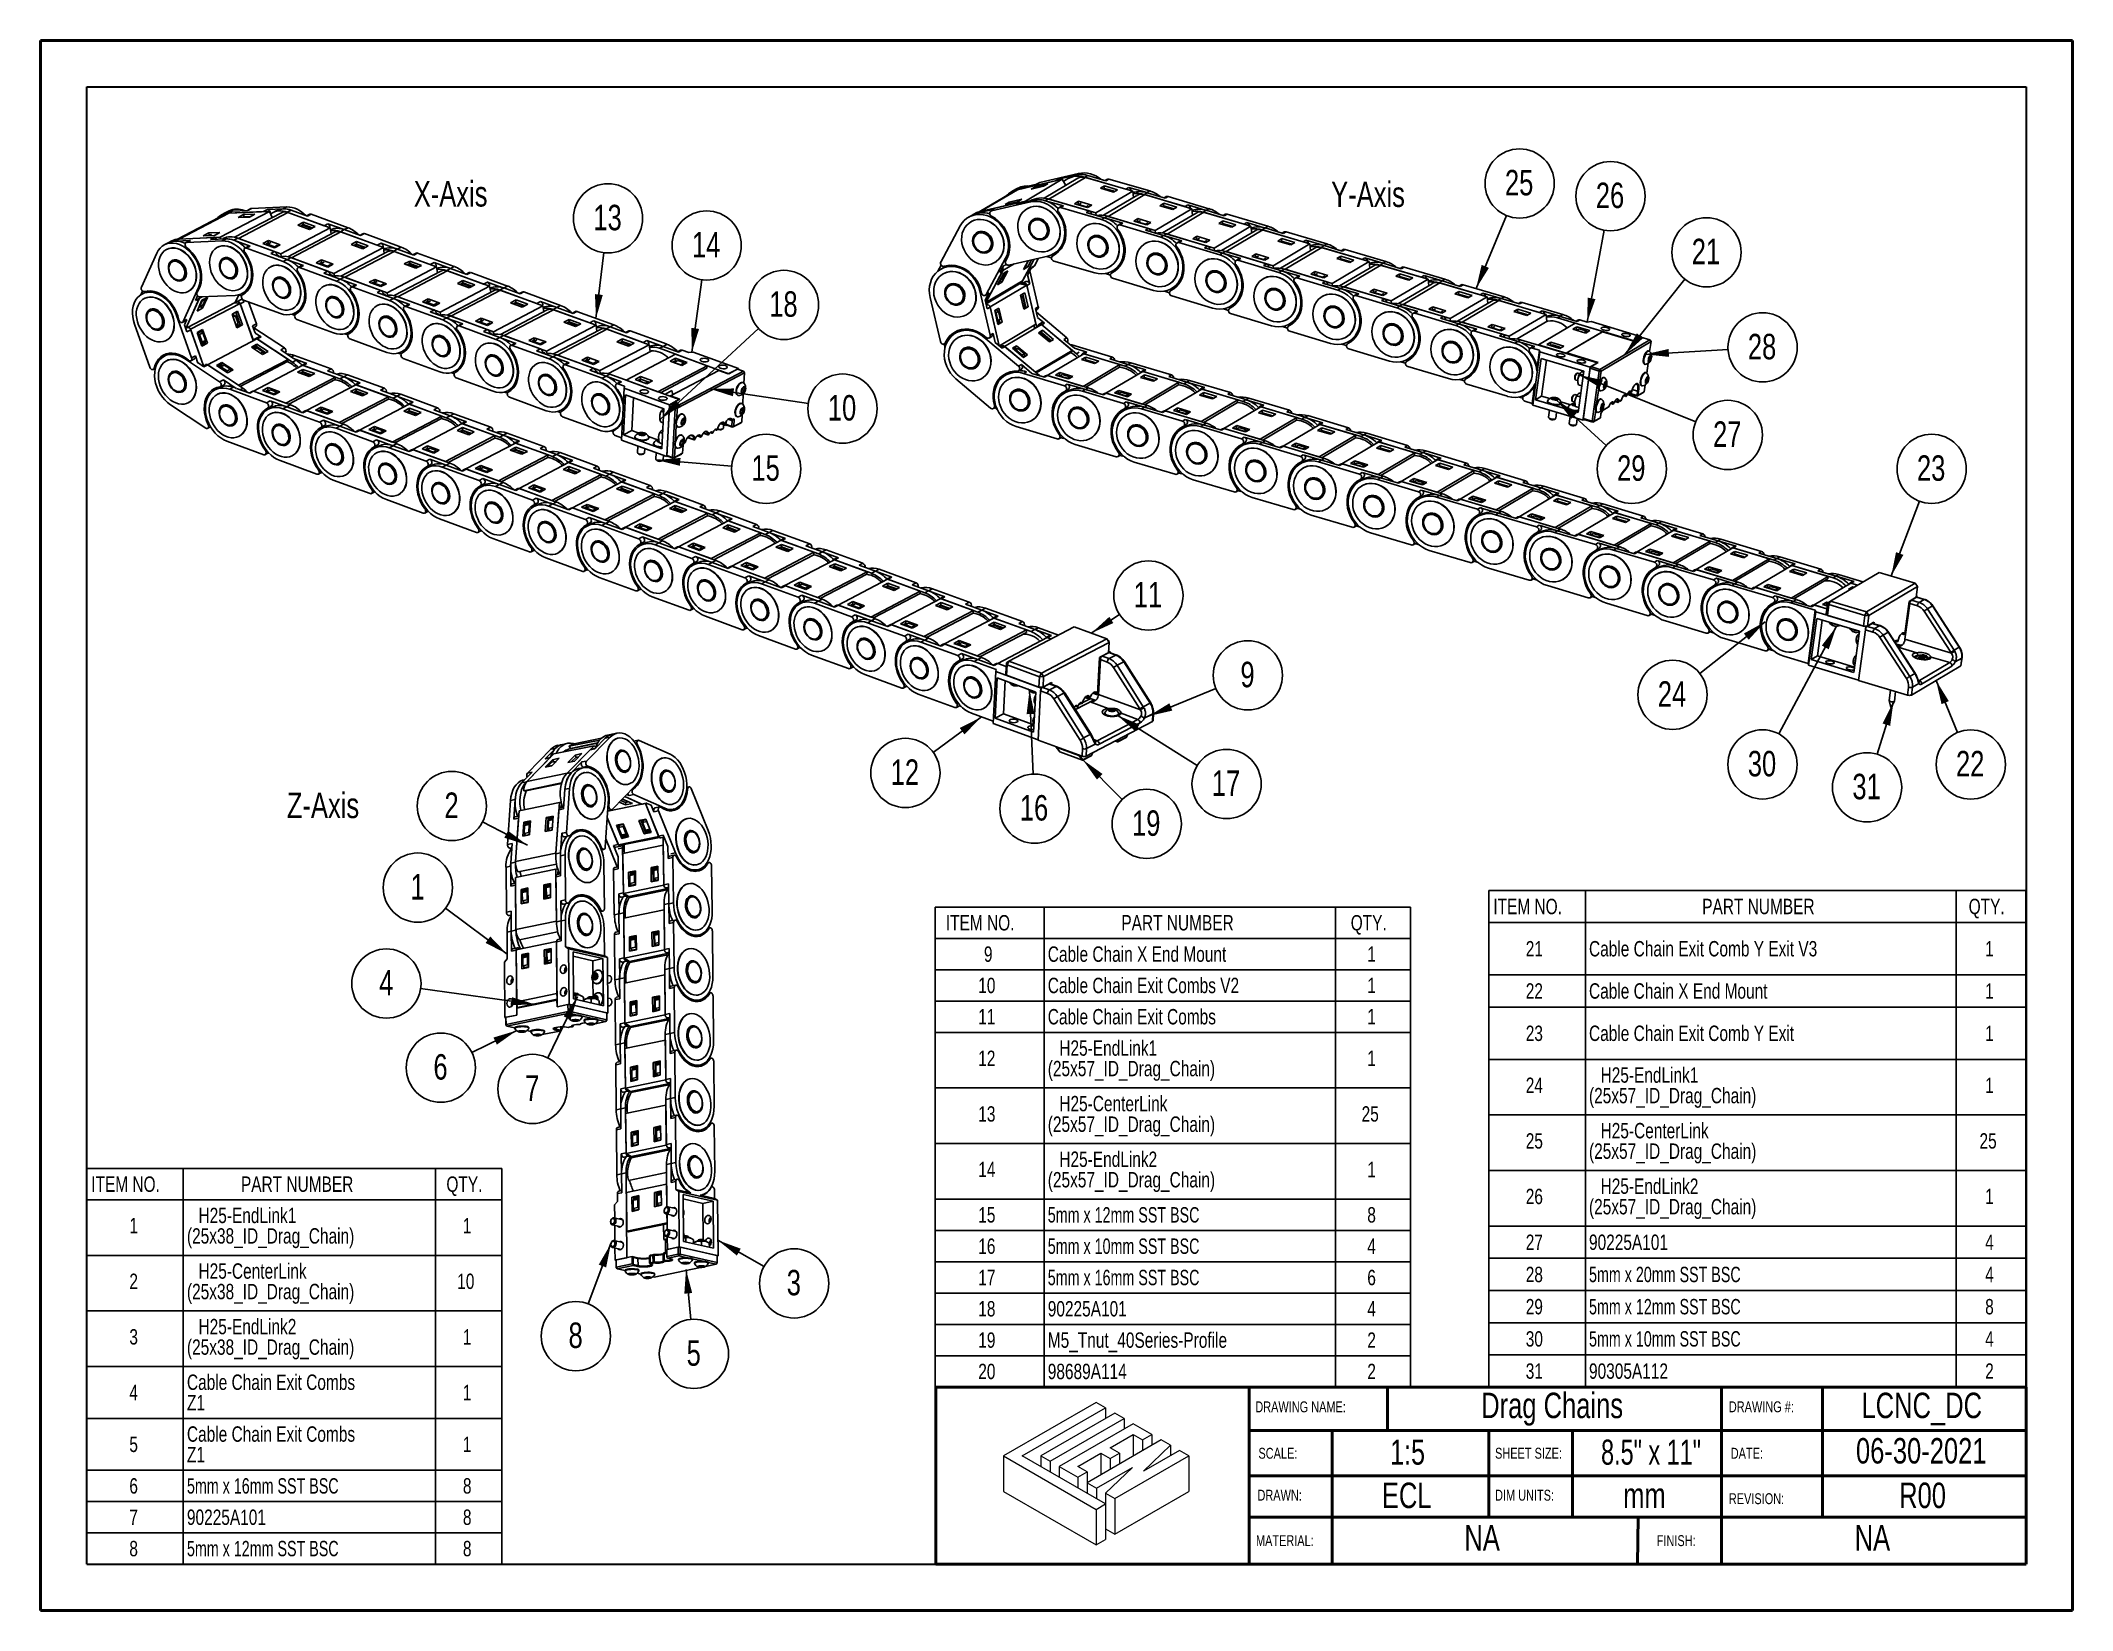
# Model space of a CAD drawing. Header units: millimetres. Extents: x 0 to 279, y 0 to 216.
import ezdxf

# ---------------------------------------------------------------- set-up
doc = ezdxf.new("R2010")
doc.units = ezdxf.units.MM
for name, color, linetype in [('DIM', 1, 'Continuous'), ('PAGE_BORDER', 7, 'Continuous'), ('TITLE_BLOCK_BORDER', 7, 'Continuous'), ('TITLE_BLOCK_TEXT', 8, 'Continuous')]:
    doc.layers.add(name, color=color, linetype=linetype)
doc.styles.add('SLDTEXTSTYLE0', font='TXT', dxfattribs={"width": 0.75})
doc.styles.add('SLDTEXTSTYLE1', font='TXT', dxfattribs={"width": 0.7})
doc.styles.add('SLDTEXTSTYLE2', font='TXT', dxfattribs={"width": 0.694444})
doc.dimstyles.new('SLDDIMSTYLE0', dxfattribs={"dimtxt": 0.18, "dimasz": 3.302, "dimexe": 0, "dimexo": 0.0625, "dimgap": 0, "dimtad": 0, "dimtih": 1, "dimtoh": 1, "dimdec": 0, "dimrnd": 1e-09, "dimzin": 0, "dimdsep": 46, "dimtxsty": 'Standard', "dimsah": 1, "dimcen": 0.09, "dimadec": 0, "dimazin": 0, "dimtfac": 3.302, "dimtdec": 0, "dimtofl": 0, "dimtmove": 0, "dimatfit": 3, "dimfxl": 1, "dimfrac": 2, "dimtolj": 1, "dimtzin": 0, "dimarcsym": 0})

msp = doc.modelspace()

# ---------------------------------------------------------------- texts
at = {"layer": 'DIM', "char_height": 3.5, "attachment_point": 1, "style": 'SLDTEXTSTYLE0'}
for s, insert in [('X-Axis', (51.31, 196.58)), ('Y-Axis', (177.47, 196.52)), ('Z-Axis', (33.86, 112.47))]:
    msp.add_mtext(s, dxfattribs=dict(at, insert=insert))
at = {"layer": 'TITLE_BLOCK_TEXT'}
for s, insert, char_height, attachment_point, style in [('DRAWING NAME:', (167.04, 28.74), 1.5, 1, 'SLDTEXTSTYLE0'), ('Drag Chains', (207.86, 29.94), 3.5, 2, 'SLDTEXTSTYLE0'), ('DRAWING #:', (232.16, 28.75), 1.5, 1, 'SLDTEXTSTYLE0'), ('LCNC_DC', (258.69, 29.94), 3.5, 2, 'SLDTEXTSTYLE0'), ('SCALE:', (167.47, 22.36), 1.5, 1, 'SLDTEXTSTYLE0'), ('1:5', (187.98, 23.48), 3.44, 2, 'SLDTEXTSTYLE0'), ('SHEET SIZE:', (200.01, 22.36), 1.5, 1, 'SLDTEXTSTYLE0'), ('8.5" x 11"', (221.46, 23.48), 3.44, 2, 'SLDTEXTSTYLE1'), ('DATE:', (232.42, 22.36), 1.5, 1, 'SLDTEXTSTYLE0'), ('06-30-2021', (258.62, 23.7), 3.5, 2, 'SLDTEXTSTYLE0'), ('ECL', (187.86, 17.57), 3.5, 2, 'SLDTEXTSTYLE0'), ('mm', (220.55, 17.57), 3.5, 2, 'SLDTEXTSTYLE0'), ('R00', (258.8, 17.57), 3.5, 2, 'SLDTEXTSTYLE0'), ('DRAWN:', (167.34, 16.59), 1.5, 1, 'SLDTEXTSTYLE0'), ('DIM UNITS:', (200.01, 16.59), 1.5, 1, 'SLDTEXTSTYLE0'), ('REVISION:', (232.16, 16.11), 1.5, 1, 'SLDTEXTSTYLE0'), ('NA', (198.23, 11.73), 3.5, 2, 'SLDTEXTSTYLE0'), ('NA', (251.9, 11.73), 3.5, 2, 'SLDTEXTSTYLE0'), ('MATERIAL:', (167.13, 10.34), 1.5, 1, 'SLDTEXTSTYLE0'), ('FINISH:', (222.24, 10.34), 1.5, 1, 'SLDTEXTSTYLE0')]:
    msp.add_mtext(s, dxfattribs=dict(at, insert=insert, char_height=char_height, attachment_point=attachment_point, style=style))

# ---------------------------------------------------------------- blocks, each defined once
blk = doc.blocks.new('Lien3D Logo')
at = {"color": 7, "linetype": 'Continuous', "lineweight": 18}
for p, q in [((10.61, 16.33), (0, 10.21)), ((11.67, 15.71), (10.61, 16.33)), ((2.13, 10.21), (11.67, 15.71)), ((12.73, 15.1), (4.26, 10.21)), ((5.32, 9.59), (13.8, 14.49)), ((11.67, 15.71), (11.67, 14.49)), ((13.8, 14.49), (12.73, 15.1)), ((13.8, 14.49), (13.8, 13.26)), ((14.86, 13.87), (6.38, 8.98)), ((18.05, 12.03), (9.57, 7.13)), ((12.22, 11.12), (14.86, 12.64)), ((16.99, 12.64), (14.86, 13.87)), ((14.86, 12.64), (15.93, 12.03)), ((14.86, 12.64), (14.86, 10.19)), ((15.93, 12.03), (16.99, 12.64)), ((15.93, 12.03), (15.93, 10.8)), ((16.99, 12.64), (16.99, 11.42)), ((19.12, 11.42), (18.05, 12.03)), ((0, 10.21), (0, 6.12)), ((0, 10.21), (10.61, 4.08)), ((11.67, 4.7), (2.13, 10.21)), ((4.26, 10.21), (4.26, 8.98)), ((4.26, 10.21), (5.32, 9.59)), ((5.32, 9.59), (5.32, 8.36)), ((8.51, 8.98), (11.15, 10.5)), ((11.15, 10.5), (12.22, 9.89)), ((11.15, 10.5), (11.15, 8.05)), ((13.28, 10.5), (12.22, 11.12)), ((12.22, 9.89), (13.28, 10.5)), ((12.22, 9.89), (12.22, 8.66)), ((12.73, 5.31), (21.21, 10.21)), ((13.28, 10.5), (13.28, 9.28)), ((16.04, 8.45), (19.12, 11.42)), ((20.15, 10.82), (16.04, 8.45)), ((19.12, 11.42), (19.12, 10.22)), ((21.21, 10.21), (20.15, 10.82)), ((21.21, 10.21), (21.21, 6.12)), ((6.38, 8.98), (8.51, 7.75)), ((6.38, 8.98), (6.38, 7.75)), ((9.57, 8.36), (8.51, 8.98)), ((8.51, 7.75), (9.57, 8.36)), ((8.51, 7.75), (8.51, 6.52)), ((9.57, 8.36), (9.57, 7.13)), ((9.57, 7.13), (10.64, 6.52)), ((9.57, 7.13), (9.57, 5.91)), ((10.64, 6.52), (14.75, 8.89)), ((14.75, 8.89), (11.67, 5.93)), ((0, 6.12), (10.61, 0)), ((10.61, 4.08), (11.67, 4.7)), ((10.64, 6.52), (10.64, 5.29)), ((11.67, 5.93), (12.73, 5.31)), ((11.67, 5.93), (11.67, 4.7)), ((11.67, 4.7), (11.67, 0.61)), ((12.73, 1.23), (21.21, 6.12)), ((12.73, 5.31), (12.73, 1.23)), ((10.61, 4.08), (10.61, 0)), ((10.61, 0), (11.67, 0.61)), ((11.67, 1.84), (12.73, 1.23))]:
    blk.add_line(p, q, dxfattribs=at)
blk = doc.blocks.new('SW_TABLEANNOTATION_0')
at = {"layer": 'PAGE_BORDER', "color": 0}
for p, q in [((0, 0), (0, -54.43)), ((57.06, 0), (0, 0)), ((13.27, 0), (13.27, -4.31)), ((47.95, 0), (47.95, -4.31)), ((57.06, -54.43), (57.06, 0)), ((0, -4.31), (57.06, -4.31)), ((13.27, -4.31), (13.27, -54.43)), ((47.95, -4.31), (47.95, -54.43)), ((0, -11.95), (57.06, -11.95)), ((0, -19.6), (57.06, -19.6)), ((0, -27.24), (57.06, -27.24)), ((0, -34.37), (57.06, -34.37)), ((0, -41.5), (57.06, -41.5)), ((0, -45.81), (57.06, -45.81)), ((0, -50.12), (57.06, -50.12)), ((0, -54.43), (57.06, -54.43))]:
    blk.add_line(p, q, dxfattribs=at)
at = {"layer": 'PAGE_BORDER', "color": 0, "attachment_point": 1}
for s, insert, char_height, style in [('ITEM NO.', (0.61, -1.1), 2.117, 'SLDTEXTSTYLE0'), ('PART NUMBER', (21.2, -1.1), 2.1167, 'SLDTEXTSTYLE0'), ('QTY.', (49.45, -1.1), 2.117, 'SLDTEXTSTYLE0'), ('H25-EndLink1', (15.36, -5.4), 2.1167, 'SLDTEXTSTYLE0'), ('1', (5.85, -6.81), 2.12, 'SLDTEXTSTYLE0'), ('(25x38_ID_Drag_Chain)', (13.77, -8.22), 2.1167, 'SLDTEXTSTYLE0'), ('1', (51.72, -6.81), 2.12, 'SLDTEXTSTYLE0'), ('H25-CenterLink', (15.36, -13.05), 2.1167, 'SLDTEXTSTYLE0'), ('2', (5.85, -14.46), 2.12, 'SLDTEXTSTYLE0'), ('(25x38_ID_Drag_Chain)', (13.77, -15.87), 2.1167, 'SLDTEXTSTYLE0'), ('10', (50.94, -14.46), 2.117, 'SLDTEXTSTYLE0'), ('3', (5.85, -22.1), 2.12, 'SLDTEXTSTYLE0'), ('H25-EndLink2', (15.36, -20.69), 2.1167, 'SLDTEXTSTYLE0'), ('1', (51.72, -22.1), 2.12, 'SLDTEXTSTYLE0'), ('(25x38_ID_Drag_Chain)', (13.77, -23.51), 2.1167, 'SLDTEXTSTYLE0'), ('4', (5.85, -29.75), 2.12, 'SLDTEXTSTYLE0'), ('Cable Chain Exit Combs', (13.77, -28.34), 2.1167, 'SLDTEXTSTYLE0'), ('1', (51.72, -29.75), 2.12, 'SLDTEXTSTYLE0'), ('Z1', (13.77, -31.16), 2.117, 'SLDTEXTSTYLE0'), ('Cable Chain Exit Combs', (13.77, -35.47), 2.1167, 'SLDTEXTSTYLE0'), ('5', (5.85, -36.88), 2.12, 'SLDTEXTSTYLE0'), ('Z1', (13.77, -38.29), 2.117, 'SLDTEXTSTYLE0'), ('1', (51.72, -36.88), 2.12, 'SLDTEXTSTYLE0'), ('6', (5.85, -42.6), 2.12, 'SLDTEXTSTYLE0'), ('5mm x 16mm SST BSC', (13.77, -42.6), 2.1167, 'SLDTEXTSTYLE2'), ('8', (51.72, -42.6), 2.12, 'SLDTEXTSTYLE0'), ('7', (5.85, -46.91), 2.12, 'SLDTEXTSTYLE0'), ('90225A101', (13.77, -46.91), 2.117, 'SLDTEXTSTYLE0'), ('8', (51.72, -46.91), 2.12, 'SLDTEXTSTYLE0'), ('8', (5.85, -51.22), 2.12, 'SLDTEXTSTYLE0'), ('5mm x 12mm SST BSC', (13.77, -51.22), 2.1167, 'SLDTEXTSTYLE2'), ('8', (51.72, -51.22), 2.12, 'SLDTEXTSTYLE0')]:
    blk.add_mtext(s, dxfattribs=dict(at, insert=insert, char_height=char_height, style=style))
blk = doc.blocks.new('SW_TABLEANNOTATION_1')
at = {"layer": 'PAGE_BORDER', "color": 0}
for p, q in [((0, 0), (0, -66.02)), ((65.37, 0), (0, 0)), ((15, 0), (15, -4.31)), ((55.07, 0), (55.07, -4.31)), ((65.37, -66.02), (65.37, 0)), ((0, -4.31), (65.37, -4.31)), ((15, -4.31), (15, -66.02)), ((55.07, -4.31), (55.07, -66.02)), ((0, -8.62), (65.37, -8.62)), ((0, -12.93), (65.37, -12.93)), ((0, -17.24), (65.37, -17.24)), ((0, -24.88), (65.37, -24.88)), ((0, -32.52), (65.37, -32.52)), ((0, -40.17), (65.37, -40.17)), ((0, -44.48), (65.37, -44.48)), ((0, -48.79), (65.37, -48.79)), ((0, -53.1), (65.37, -53.1)), ((0, -57.4), (65.37, -57.4)), ((0, -61.71), (65.37, -61.71)), ((0, -66.02), (65.37, -66.02))]:
    blk.add_line(p, q, dxfattribs=at)
at = {"layer": 'PAGE_BORDER', "color": 0, "attachment_point": 1}
for s, insert, char_height, style in [('ITEM NO.', (1.48, -1.1), 2.117, 'SLDTEXTSTYLE0'), ('PART NUMBER', (25.62, -1.1), 2.1167, 'SLDTEXTSTYLE0'), ('QTY.', (57.16, -1.1), 2.117, 'SLDTEXTSTYLE0'), ('9', (6.72, -5.41), 2.12, 'SLDTEXTSTYLE0'), ('Cable Chain X End Mount', (15.5, -5.41), 2.1167, 'SLDTEXTSTYLE0'), ('1', (59.44, -5.41), 2.12, 'SLDTEXTSTYLE0'), ('10', (5.94, -9.72), 2.117, 'SLDTEXTSTYLE0'), ('Cable Chain Exit Combs V2', (15.5, -9.72), 2.1167, 'SLDTEXTSTYLE0'), ('1', (59.44, -9.72), 2.12, 'SLDTEXTSTYLE0'), ('Cable Chain Exit Combs', (15.5, -14.02), 2.1167, 'SLDTEXTSTYLE0'), ('11', (5.94, -14.02), 2.117, 'SLDTEXTSTYLE0'), ('1', (59.44, -14.02), 2.12, 'SLDTEXTSTYLE0'), ('H25-EndLink1', (17.09, -18.33), 2.1167, 'SLDTEXTSTYLE0'), ('12', (5.94, -19.74), 2.117, 'SLDTEXTSTYLE0'), ('(25x57_ID_Drag_Chain)', (15.5, -21.15), 2.1167, 'SLDTEXTSTYLE0'), ('1', (59.44, -19.74), 2.12, 'SLDTEXTSTYLE0'), ('13', (5.94, -27.39), 2.117, 'SLDTEXTSTYLE0'), ('H25-CenterLink', (17.09, -25.97), 2.1167, 'SLDTEXTSTYLE0'), ('25', (58.66, -27.39), 2.117, 'SLDTEXTSTYLE0'), ('(25x57_ID_Drag_Chain)', (15.5, -28.8), 2.1167, 'SLDTEXTSTYLE0'), ('H25-EndLink2', (17.09, -33.62), 2.1167, 'SLDTEXTSTYLE0'), ('14', (5.94, -35.03), 2.117, 'SLDTEXTSTYLE0'), ('1', (59.44, -35.03), 2.12, 'SLDTEXTSTYLE0'), ('(25x57_ID_Drag_Chain)', (15.5, -36.44), 2.1167, 'SLDTEXTSTYLE0'), ('15', (5.94, -41.27), 2.117, 'SLDTEXTSTYLE0'), ('5mm x 12mm SST BSC', (15.5, -41.27), 2.1167, 'SLDTEXTSTYLE2'), ('8', (59.44, -41.27), 2.12, 'SLDTEXTSTYLE0'), ('16', (5.94, -45.58), 2.117, 'SLDTEXTSTYLE0'), ('5mm x 10mm SST BSC', (15.5, -45.58), 2.1167, 'SLDTEXTSTYLE2'), ('4', (59.44, -45.58), 2.12, 'SLDTEXTSTYLE0'), ('17', (5.94, -49.89), 2.117, 'SLDTEXTSTYLE0'), ('5mm x 16mm SST BSC', (15.5, -49.89), 2.1167, 'SLDTEXTSTYLE2'), ('6', (59.44, -49.89), 2.12, 'SLDTEXTSTYLE0'), ('18', (5.94, -54.19), 2.117, 'SLDTEXTSTYLE0'), ('90225A101', (15.5, -54.19), 2.117, 'SLDTEXTSTYLE0'), ('4', (59.44, -54.19), 2.12, 'SLDTEXTSTYLE0'), ('19', (5.94, -58.5), 2.117, 'SLDTEXTSTYLE0'), ('M5_Tnut_40Series-Profile', (15.5, -58.5), 2.1167, 'SLDTEXTSTYLE0'), ('2', (59.44, -58.5), 2.12, 'SLDTEXTSTYLE0'), ('20', (5.94, -62.81), 2.117, 'SLDTEXTSTYLE0'), ('98689A114', (15.5, -62.81), 2.117, 'SLDTEXTSTYLE0'), ('2', (59.44, -62.81), 2.12, 'SLDTEXTSTYLE0')]:
    blk.add_mtext(s, dxfattribs=dict(at, insert=insert, char_height=char_height, style=style))
blk = doc.blocks.new('SW_TABLEANNOTATION_2')
at = {"layer": 'PAGE_BORDER', "color": 0}
for p, q in [((0, 0), (0, -68.33)), ((73.82, 0), (0, 0)), ((13.27, 0), (13.27, -4.43)), ((64.25, 0), (64.25, -4.43)), ((73.82, -68.33), (73.82, 0)), ((0, -4.43), (73.82, -4.43)), ((13.27, -4.43), (13.27, -68.33)), ((64.25, -4.43), (64.25, -68.33)), ((0, -11.62), (73.82, -11.62)), ((0, -16.06), (73.82, -16.06)), ((0, -23.25), (73.82, -23.25)), ((0, -30.89), (73.82, -30.89)), ((0, -38.54), (73.82, -38.54)), ((0, -46.18), (73.82, -46.18)), ((0, -50.61), (73.82, -50.61)), ((0, -55.04), (73.82, -55.04)), ((0, -59.47), (73.82, -59.47)), ((0, -63.9), (73.82, -63.9)), ((0, -68.33), (73.82, -68.33))]:
    blk.add_line(p, q, dxfattribs=at)
at = {"layer": 'PAGE_BORDER', "color": 0, "attachment_point": 1}
for s, insert, char_height, style in [('ITEM NO.', (0.61, -1.16), 2.117, 'SLDTEXTSTYLE0'), ('PART NUMBER', (29.34, -1.16), 2.1167, 'SLDTEXTSTYLE0'), ('QTY.', (65.98, -1.16), 2.117, 'SLDTEXTSTYLE0'), ('21', (5.07, -6.97), 2.117, 'SLDTEXTSTYLE0'), ('Cable Chain Exit Comb Y Exit V3', (13.77, -6.97), 2.1167, 'SLDTEXTSTYLE0'), ('1', (68.25, -6.97), 2.12, 'SLDTEXTSTYLE0'), ('22', (5.07, -12.78), 2.117, 'SLDTEXTSTYLE0'), ('Cable Chain X End Mount', (13.77, -12.78), 2.1167, 'SLDTEXTSTYLE0'), ('1', (68.25, -12.78), 2.12, 'SLDTEXTSTYLE0'), ('23', (5.07, -18.6), 2.117, 'SLDTEXTSTYLE0'), ('Cable Chain Exit Comb Y Exit', (13.77, -18.6), 2.1167, 'SLDTEXTSTYLE0'), ('1', (68.25, -18.6), 2.12, 'SLDTEXTSTYLE0'), ('H25-EndLink1', (15.36, -24.34), 2.1167, 'SLDTEXTSTYLE0'), ('24', (5.07, -25.75), 2.117, 'SLDTEXTSTYLE0'), ('(25x57_ID_Drag_Chain)', (13.77, -27.17), 2.1167, 'SLDTEXTSTYLE0'), ('1', (68.25, -25.75), 2.12, 'SLDTEXTSTYLE0'), ('25', (5.07, -33.4), 2.117, 'SLDTEXTSTYLE0'), ('H25-CenterLink', (15.36, -31.99), 2.1167, 'SLDTEXTSTYLE0'), ('25', (67.47, -33.4), 2.117, 'SLDTEXTSTYLE0'), ('(25x57_ID_Drag_Chain)', (13.77, -34.81), 2.1167, 'SLDTEXTSTYLE0'), ('26', (5.07, -41.04), 2.117, 'SLDTEXTSTYLE0'), ('H25-EndLink2', (15.36, -39.63), 2.1167, 'SLDTEXTSTYLE0'), ('1', (68.25, -41.04), 2.12, 'SLDTEXTSTYLE0'), ('(25x57_ID_Drag_Chain)', (13.77, -42.45), 2.1167, 'SLDTEXTSTYLE0'), ('27', (5.07, -47.34), 2.117, 'SLDTEXTSTYLE0'), ('90225A101', (13.77, -47.34), 2.117, 'SLDTEXTSTYLE0'), ('4', (68.25, -47.34), 2.12, 'SLDTEXTSTYLE0'), ('28', (5.07, -51.77), 2.117, 'SLDTEXTSTYLE0'), ('5mm x 20mm SST BSC', (13.77, -51.77), 2.1167, 'SLDTEXTSTYLE2'), ('4', (68.25, -51.77), 2.12, 'SLDTEXTSTYLE0'), ('29', (5.07, -56.2), 2.117, 'SLDTEXTSTYLE0'), ('5mm x 12mm SST BSC', (13.77, -56.2), 2.1167, 'SLDTEXTSTYLE2'), ('8', (68.25, -56.2), 2.12, 'SLDTEXTSTYLE0'), ('30', (5.07, -60.63), 2.117, 'SLDTEXTSTYLE0'), ('5mm x 10mm SST BSC', (13.77, -60.63), 2.1167, 'SLDTEXTSTYLE2'), ('4', (68.25, -60.63), 2.12, 'SLDTEXTSTYLE0'), ('31', (5.07, -65.06), 2.117, 'SLDTEXTSTYLE0'), ('90305A112', (13.77, -65.06), 2.117, 'SLDTEXTSTYLE0'), ('2', (68.25, -65.06), 2.12, 'SLDTEXTSTYLE0')]:
    blk.add_mtext(s, dxfattribs=dict(at, insert=insert, char_height=char_height, style=style))
blk = doc.blocks.new('SW_NOTE_0')
at = {"layer": 'DIM', "color": 0}
blk.add_circle((0.65, 4.71), 4.76, dxfattribs=at)
at = {"layer": 'DIM', "color": 0, "insert": (0.58, 6.57), "char_height": 3.5, "attachment_point": 2, "style": 'SLDTEXTSTYLE0'}
blk.add_mtext('14', dxfattribs=at)
blk = doc.blocks.new('SW_NOTE_1')
at = {"layer": 'DIM', "color": 0}
blk.add_circle((3.49, 3.23), 4.76, dxfattribs=at)
at = {"layer": 'DIM', "color": 0, "insert": (3.42, 5.1), "char_height": 3.5, "attachment_point": 2, "style": 'SLDTEXTSTYLE0'}
blk.add_mtext('18', dxfattribs=at)
blk = doc.blocks.new('SW_NOTE_2')
at = {"layer": 'DIM', "color": 0}
blk.add_circle((4.7, -0.7), 4.76, dxfattribs=at)
at = {"layer": 'DIM', "color": 0, "insert": (4.63, 1.16), "char_height": 3.5, "attachment_point": 2, "style": 'SLDTEXTSTYLE0'}
blk.add_mtext('10', dxfattribs=at)
blk = doc.blocks.new('SW_NOTE_3')
at = {"layer": 'DIM', "color": 0}
blk.add_circle((4.74, -0.39), 4.76, dxfattribs=at)
at = {"layer": 'DIM', "color": 0, "insert": (4.67, 1.48), "char_height": 3.5, "attachment_point": 2, "style": 'SLDTEXTSTYLE0'}
blk.add_mtext('15', dxfattribs=at)
blk = doc.blocks.new('SW_NOTE_4')
at = {"layer": 'DIM', "color": 0}
blk.add_circle((4.4, 1.81), 4.76, dxfattribs=at)
at = {"layer": 'DIM', "color": 0, "insert": (4.36, 3.67), "char_height": 3.5, "attachment_point": 2, "style": 'SLDTEXTSTYLE0'}
blk.add_mtext('9', dxfattribs=at)
blk = doc.blocks.new('SW_NOTE_5')
at = {"layer": 'DIM', "color": 0}
blk.add_circle((3.97, 2.62), 4.76, dxfattribs=at)
at = {"layer": 'DIM', "color": 0, "insert": (3.9, 4.49), "char_height": 3.5, "attachment_point": 2, "style": 'SLDTEXTSTYLE0'}
blk.add_mtext('11', dxfattribs=at)
blk = doc.blocks.new('SW_NOTE_6')
at = {"layer": 'DIM', "color": 0}
blk.add_circle((0.2, -4.75), 4.76, dxfattribs=at)
at = {"layer": 'DIM', "color": 0, "insert": (0.13, -2.89), "char_height": 3.5, "attachment_point": 2, "style": 'SLDTEXTSTYLE0'}
blk.add_mtext('16', dxfattribs=at)
blk = doc.blocks.new('SW_NOTE_7')
at = {"layer": 'DIM', "color": 0}
blk.add_circle((0.57, 4.72), 4.76, dxfattribs=at)
at = {"layer": 'DIM', "color": 0, "insert": (0.5, 6.58), "char_height": 3.5, "attachment_point": 2, "style": 'SLDTEXTSTYLE0'}
blk.add_mtext('13', dxfattribs=at)
blk = doc.blocks.new('SW_NOTE_8')
at = {"layer": 'DIM', "color": 0}
blk.add_circle((4.03, -2.53), 4.76, dxfattribs=at)
at = {"layer": 'DIM', "color": 0, "insert": (3.95, -0.67), "char_height": 3.5, "attachment_point": 2, "style": 'SLDTEXTSTYLE0'}
blk.add_mtext('17', dxfattribs=at)
blk = doc.blocks.new('SW_NOTE_9')
at = {"layer": 'DIM', "color": 0}
blk.add_circle((3.36, -3.37), 4.76, dxfattribs=at)
at = {"layer": 'DIM', "color": 0, "insert": (3.29, -1.51), "char_height": 3.5, "attachment_point": 2, "style": 'SLDTEXTSTYLE0'}
blk.add_mtext('19', dxfattribs=at)
blk = doc.blocks.new('SW_NOTE_10')
at = {"layer": 'DIM', "color": 0}
blk.add_circle((-3.83, -2.82), 4.76, dxfattribs=at)
at = {"layer": 'DIM', "color": 0, "insert": (-3.9, -0.96), "char_height": 3.5, "attachment_point": 2, "style": 'SLDTEXTSTYLE0'}
blk.add_mtext('12', dxfattribs=at)
blk = doc.blocks.new('SW_NOTE_11')
at = {"layer": 'DIM', "color": 0}
blk.add_circle((3.51, -3.21), 4.76, dxfattribs=at)
at = {"layer": 'DIM', "color": 0, "insert": (3.44, -1.35), "char_height": 3.5, "attachment_point": 2, "style": 'SLDTEXTSTYLE0'}
blk.add_mtext('29', dxfattribs=at)
blk = doc.blocks.new('SW_NOTE_12')
at = {"layer": 'DIM', "color": 0}
blk.add_circle((4.41, -1.78), 4.76, dxfattribs=at)
at = {"layer": 'DIM', "color": 0, "insert": (4.34, 0.08), "char_height": 3.5, "attachment_point": 2, "style": 'SLDTEXTSTYLE0'}
blk.add_mtext('27', dxfattribs=at)
blk = doc.blocks.new('SW_NOTE_13')
at = {"layer": 'DIM', "color": 0}
blk.add_circle((2.97, 3.72), 4.76, dxfattribs=at)
at = {"layer": 'DIM', "color": 0, "insert": (2.89, 5.58), "char_height": 3.5, "attachment_point": 2, "style": 'SLDTEXTSTYLE0'}
blk.add_mtext('21', dxfattribs=at)
blk = doc.blocks.new('SW_NOTE_14')
at = {"layer": 'DIM', "color": 0}
blk.add_circle((4.75, 0.28), 4.76, dxfattribs=at)
at = {"layer": 'DIM', "color": 0, "insert": (4.68, 2.14), "char_height": 3.5, "attachment_point": 2, "style": 'SLDTEXTSTYLE0'}
blk.add_mtext('28', dxfattribs=at)
blk = doc.blocks.new('SW_NOTE_15')
at = {"layer": 'DIM', "color": 0}
blk.add_circle((1.68, 4.45), 4.76, dxfattribs=at)
at = {"layer": 'DIM', "color": 0, "insert": (1.61, 6.31), "char_height": 3.5, "attachment_point": 2, "style": 'SLDTEXTSTYLE0'}
blk.add_mtext('23', dxfattribs=at)
blk = doc.blocks.new('SW_NOTE_16')
at = {"layer": 'DIM', "color": 0}
blk.add_circle((1.82, -4.4), 4.76, dxfattribs=at)
at = {"layer": 'DIM', "color": 0, "insert": (1.74, -2.53), "char_height": 3.5, "attachment_point": 2, "style": 'SLDTEXTSTYLE0'}
blk.add_mtext('22', dxfattribs=at)
blk = doc.blocks.new('SW_NOTE_17')
at = {"layer": 'DIM', "color": 0}
blk.add_circle((-1.4, -4.54), 4.76, dxfattribs=at)
at = {"layer": 'DIM', "color": 0, "insert": (-1.47, -2.68), "char_height": 3.5, "attachment_point": 2, "style": 'SLDTEXTSTYLE0'}
blk.add_mtext('31', dxfattribs=at)
blk = doc.blocks.new('SW_NOTE_18')
at = {"layer": 'DIM', "color": 0}
blk.add_circle((-2.25, -4.19), 4.76, dxfattribs=at)
at = {"layer": 'DIM', "color": 0, "insert": (-2.32, -2.33), "char_height": 3.5, "attachment_point": 2, "style": 'SLDTEXTSTYLE0'}
blk.add_mtext('30', dxfattribs=at)
blk = doc.blocks.new('SW_NOTE_19')
at = {"layer": 'DIM', "color": 0}
blk.add_circle((-3.73, -2.94), 4.76, dxfattribs=at)
at = {"layer": 'DIM', "color": 0, "insert": (-3.81, -1.08), "char_height": 3.5, "attachment_point": 2, "style": 'SLDTEXTSTYLE0'}
blk.add_mtext('24', dxfattribs=at)
blk = doc.blocks.new('SW_NOTE_20')
at = {"layer": 'DIM', "color": 0}
blk.add_circle((0.87, 4.68), 4.76, dxfattribs=at)
at = {"layer": 'DIM', "color": 0, "insert": (0.8, 6.54), "char_height": 3.5, "attachment_point": 2, "style": 'SLDTEXTSTYLE0'}
blk.add_mtext('26', dxfattribs=at)
blk = doc.blocks.new('SW_NOTE_21')
at = {"layer": 'DIM', "color": 0}
blk.add_circle((1.82, 4.39), 4.76, dxfattribs=at)
at = {"layer": 'DIM', "color": 0, "insert": (1.75, 6.26), "char_height": 3.5, "attachment_point": 2, "style": 'SLDTEXTSTYLE0'}
blk.add_mtext('25', dxfattribs=at)
blk = doc.blocks.new('SW_NOTE_22')
at = {"layer": 'DIM', "color": 0}
blk.add_circle((-2.09, -4.27), 4.76, dxfattribs=at)
at = {"layer": 'DIM', "color": 0, "insert": (-2.12, -2.41), "char_height": 3.5, "attachment_point": 2, "style": 'SLDTEXTSTYLE0'}
blk.add_mtext('7', dxfattribs=at)
blk = doc.blocks.new('SW_NOTE_23')
at = {"layer": 'DIM', "color": 0}
blk.add_circle((0.44, -4.73), 4.76, dxfattribs=at)
at = {"layer": 'DIM', "color": 0, "insert": (0.41, -2.87), "char_height": 3.5, "attachment_point": 2, "style": 'SLDTEXTSTYLE0'}
blk.add_mtext('5', dxfattribs=at)
blk = doc.blocks.new('SW_NOTE_24')
at = {"layer": 'DIM', "color": 0}
blk.add_circle((-4.71, 0.66), 4.76, dxfattribs=at)
at = {"layer": 'DIM', "color": 0, "insert": (-4.74, 2.52), "char_height": 3.5, "attachment_point": 2, "style": 'SLDTEXTSTYLE0'}
blk.add_mtext('4', dxfattribs=at)
blk = doc.blocks.new('SW_NOTE_25')
at = {"layer": 'DIM', "color": 0}
blk.add_circle((-4.22, 2.19), 4.76, dxfattribs=at)
at = {"layer": 'DIM', "color": 0, "insert": (-4.26, 4.05), "char_height": 3.5, "attachment_point": 2, "style": 'SLDTEXTSTYLE0'}
blk.add_mtext('2', dxfattribs=at)
blk = doc.blocks.new('SW_NOTE_26')
at = {"layer": 'DIM', "color": 0}
blk.add_circle((4.14, -2.34), 4.76, dxfattribs=at)
at = {"layer": 'DIM', "color": 0, "insert": (4.1, -0.48), "char_height": 3.5, "attachment_point": 2, "style": 'SLDTEXTSTYLE0'}
blk.add_mtext('3', dxfattribs=at)
blk = doc.blocks.new('SW_NOTE_27')
at = {"layer": 'DIM', "color": 0}
blk.add_circle((-1.69, -4.45), 4.76, dxfattribs=at)
at = {"layer": 'DIM', "color": 0, "insert": (-1.72, -2.58), "char_height": 3.5, "attachment_point": 2, "style": 'SLDTEXTSTYLE0'}
blk.add_mtext('8', dxfattribs=at)
blk = doc.blocks.new('SW_NOTE_28')
at = {"layer": 'DIM', "color": 0}
blk.add_circle((-4.27, -2.09), 4.76, dxfattribs=at)
at = {"layer": 'DIM', "color": 0, "insert": (-4.31, -0.23), "char_height": 3.5, "attachment_point": 2, "style": 'SLDTEXTSTYLE0'}
blk.add_mtext('6', dxfattribs=at)
blk = doc.blocks.new('SW_NOTE_29')
at = {"layer": 'DIM', "color": 0}
blk.add_circle((-3.82, 2.84), 4.76, dxfattribs=at)
at = {"layer": 'DIM', "color": 0, "insert": (-3.85, 4.7), "char_height": 3.5, "attachment_point": 2, "style": 'SLDTEXTSTYLE0'}
blk.add_mtext('1', dxfattribs=at)

# ---------------------------------------------------------------- linework, layer by layer
at = {"color": 7, "linetype": 'Continuous', "lineweight": 50}
for p, q in [((0, 0), (0, 215.9)), ((0, 215.9), (279.4, 215.9)), ((279.4, 0), (279.4, 215.9)), ((0, 0), (279.4, 0))]:
    msp.add_line(p, q, dxfattribs=at)
at = {"color": 7, "linetype": 'Continuous', "lineweight": 25}
for p, q in [((139.58, 196.62), (134.23, 195.37)), ((134.23, 195.37), (134.63, 195.61)), ((134.32, 195.39), (140.48, 196.83)), ((134.63, 195.61), (137, 196.16)), ((135.43, 193.84), (140.48, 196.83)), ((137.92, 195.86), (136.22, 195.47)), ((136.22, 195.47), (136.79, 195.8)), ((136.79, 195.8), (138.49, 196.2)), ((136.85, 195.61), (136.79, 195.8)), ((137.3, 196.35), (136.96, 196.15)), ((137, 196.16), (137.39, 196.39)), ((137.39, 196.39), (137.3, 196.35)), ((142.74, 197.63), (137.39, 196.39)), ((138.49, 196.2), (137.92, 195.86)), ((142.63, 196.97), (138.01, 194.23)), ((138.65, 194.09), (143.7, 197.08)), ((139.97, 196.85), (139.58, 196.62)), ((139.58, 196.62), (139.61, 196.62)), ((142.35, 197.4), (139.97, 196.85)), ((140.48, 196.83), (140.97, 195.98)), ((141.52, 197.07), (141.13, 196.84)), ((142.35, 197.4), (142.74, 197.63)), ((143.61, 197.11), (144.01, 197.35)), ((149.24, 195.48), (143.61, 197.11)), ((143.7, 197.08), (150.18, 195.21)), ((144.01, 197.35), (146.5, 196.62)), ((145.75, 195.59), (146.32, 195.92)), ((147.54, 195.07), (145.75, 195.59)), ((146.27, 195.57), (146.32, 195.92)), ((146.32, 195.92), (148.11, 195.4)), ((146.64, 196.82), (146.37, 196.66)), ((146.5, 196.62), (146.89, 196.85)), ((152.52, 195.22), (146.89, 196.85)), ((149.63, 195.71), (149.24, 195.48)), ((152.12, 194.99), (149.63, 195.71)), ((28.91, 192.79), (28.44, 192.54)), ((28.49, 192.55), (29, 192.82)), ((33.87, 193.03), (29, 192.82)), ((33.34, 192.75), (33.87, 193.03)), ((133.96, 195.25), (129.07, 192.35)), ((134.53, 193.63), (129.18, 192.38)), ((129.27, 192.4), (134.32, 195.39)), ((129.27, 192.4), (135.43, 193.84)), ((136.12, 193.71), (130.77, 192.47)), ((134.35, 193.75), (132.64, 193.35)), ((132.64, 193.35), (133.21, 193.69)), ((133.21, 193.69), (134.91, 194.08)), ((133.27, 193.5), (133.21, 193.69)), ((133.8, 195.28), (133.41, 195.04)), ((133.55, 193.56), (133.63, 193.61)), ((134.19, 195.5), (133.8, 195.27)), ((136.51, 193.95), (134.14, 193.4)), ((134.14, 193.4), (134.53, 193.63)), ((134.91, 194.08), (134.35, 193.75)), ((135.43, 193.84), (135.5, 193.71)), ((136.07, 193.85), (136.07, 193.84)), ((136.51, 193.95), (136.12, 193.71)), ((138.55, 194.12), (138.16, 193.88)), ((138.16, 193.88), (140.65, 193.16)), ((144.18, 192.49), (138.55, 194.12)), ((138.57, 194.11), (138.65, 194.09)), ((138.65, 194.09), (145.13, 192.22)), ((140.4, 193.13), (140.02, 192.91)), ((140.65, 193.16), (140.27, 192.93)), ((145.9, 191.3), (140.27, 192.93)), ((142.18, 193.47), (142.74, 193.81)), ((143.97, 192.95), (142.18, 193.47)), ((142.54, 193.37), (142.7, 193.46)), ((142.7, 193.46), (142.74, 193.81)), ((142.7, 193.46), (142.89, 193.4)), ((142.74, 193.81), (144.54, 193.29)), ((142.75, 193.31), (142.78, 193.34)), ((142.78, 193.34), (143.11, 193.54)), ((142.78, 193.34), (143.79, 193.05)), ((143.79, 193.05), (144.12, 193.24)), ((143.79, 193.05), (143.81, 193)), ((144.54, 193.29), (143.97, 192.95)), ((145.13, 192.22), (150.18, 195.21)), ((146.12, 195.48), (146.27, 195.57)), ((150.77, 194.61), (146.16, 191.88)), ((146.27, 195.57), (147.7, 195.16)), ((146.45, 195.51), (146.31, 195.43)), ((146.45, 195.51), (147.47, 195.22)), ((146.49, 195.5), (146.5, 195.51)), ((146.8, 191.73), (151.85, 194.72)), ((147.47, 195.22), (147.32, 195.13)), ((147.47, 195.22), (147.52, 195.08)), ((148.11, 195.4), (147.54, 195.07)), ((149.24, 195.48), (149.27, 195.47)), ((150.18, 195.21), (150.28, 194.32)), ((151.76, 194.75), (152.16, 194.98)), ((157.39, 193.07), (151.76, 194.75)), ((151.85, 194.72), (158.33, 192.78)), ((152.12, 194.99), (152.52, 195.22)), ((152.16, 194.98), (154.66, 194.24)), ((153.9, 193.2), (154.47, 193.53)), ((155.69, 192.66), (153.9, 193.2)), ((154.26, 193.09), (154.42, 193.18)), ((154.42, 193.18), (154.47, 193.53)), ((154.42, 193.18), (155.85, 192.76)), ((154.6, 193.12), (154.46, 193.03)), ((154.47, 193.53), (156.26, 193)), ((154.78, 194.44), (154.52, 194.28)), ((154.6, 193.12), (155.61, 192.82)), ((154.64, 193.11), (154.65, 193.12)), ((154.66, 194.24), (155.04, 194.47)), ((160.66, 192.78), (155.04, 194.47)), ((155.61, 192.82), (155.47, 192.73)), ((155.61, 192.82), (155.66, 192.67)), ((156.26, 193), (155.69, 192.66)), ((157.78, 193.3), (157.39, 193.07)), ((157.39, 193.07), (157.42, 193.05)), ((160.27, 192.55), (157.78, 193.3)), ((25.47, 192.07), (18.84, 188.59)), ((19.07, 188.61), (25.87, 192.17)), ((24.68, 188.85), (31.48, 192.42)), ((25.39, 192.2), (24.85, 191.92)), ((25.91, 192.47), (25.38, 192.2)), ((25.8, 192.17), (26.33, 192.45)), ((30.66, 192.38), (25.8, 192.17)), ((25.87, 192.17), (31.48, 192.42)), ((26.33, 192.45), (28.49, 192.55)), ((33.11, 192.23), (26.67, 188.85)), ((27.16, 191.57), (27.92, 191.97)), ((28.7, 191.63), (27.16, 191.57)), ((27.19, 188.7), (33.99, 192.26)), ((27.98, 191.66), (27.87, 191.6)), ((27.92, 191.97), (29.47, 192.03)), ((27.99, 191.66), (27.92, 191.97)), ((27.98, 191.66), (28.81, 191.69)), ((29.47, 192.03), (28.7, 191.63)), ((31.19, 192.66), (30.66, 192.38)), ((30.66, 192.38), (30.69, 192.38)), ((33.34, 192.75), (31.19, 192.66)), ((31.48, 192.42), (31.86, 191.58)), ((32.4, 192.5), (31.88, 192.23)), ((33.02, 186.57), (39.82, 190.13)), ((33.91, 192.3), (34.44, 192.58)), ((38.97, 190.44), (33.91, 192.3)), ((33.99, 192.26), (39.82, 190.13)), ((34.44, 192.58), (36.69, 191.75)), ((35.38, 190.53), (36.14, 190.93)), ((36.99, 189.94), (35.38, 190.53)), ((35.75, 190.4), (36.12, 190.59)), ((36.17, 190.48), (35.9, 190.34)), ((36.12, 190.59), (36.14, 190.93)), ((36.12, 190.59), (37.36, 190.14)), ((36.14, 190.93), (37.75, 190.34)), ((36.17, 190.48), (37.08, 190.15)), ((36.24, 190.46), (36.34, 190.51)), ((37, 192.02), (36.57, 191.8)), ((36.69, 191.75), (37.2, 192.03)), ((37.08, 190.15), (36.81, 190.01)), ((37.75, 190.34), (36.99, 189.94)), ((37.08, 190.15), (37.13, 190.01)), ((42.27, 190.17), (37.2, 192.03)), ((39.49, 190.72), (38.97, 190.44)), ((38.97, 190.44), (39.01, 190.43)), ((41.74, 189.9), (39.49, 190.72)), ((39.82, 190.13), (39.95, 189.31)), ((41.74, 189.9), (42.27, 190.17)), ((126.46, 190.42), (123.8, 185.45)), ((127.96, 191.82), (127.57, 191.59)), ((127.93, 190.99), (127.9, 190.97)), ((128.35, 192.05), (127.95, 191.82)), ((128.78, 192.15), (131.15, 192.7)), ((129.18, 192.38), (128.78, 192.15)), ((129.22, 192.39), (129.27, 192.4)), ((131.07, 192.66), (130.69, 192.44)), ((131.15, 192.7), (130.77, 192.47)), ((131.07, 192.66), (131.15, 192.7)), ((135.65, 192.78), (135.63, 192.77)), ((136.6, 191.17), (136.53, 191.13)), ((143.77, 190.43), (143.75, 190.42)), ((143.79, 192.26), (144.18, 192.49)), ((146.29, 191.54), (143.79, 192.26)), ((145.13, 192.22), (145.17, 191.86)), ((146.29, 191.54), (145.9, 191.3)), ((146.71, 191.76), (146.31, 191.52)), ((146.31, 191.52), (148.8, 190.78)), ((152.33, 190.08), (146.71, 191.76)), ((146.73, 191.75), (146.8, 191.73)), ((146.8, 191.73), (153.28, 189.79)), ((148.55, 190.75), (148.17, 190.52)), ((148.8, 190.78), (148.42, 190.55)), ((154.04, 188.87), (148.42, 190.55)), ((150.33, 191.08), (150.9, 191.42)), ((152.12, 190.55), (150.33, 191.08)), ((150.69, 190.97), (150.85, 191.07)), ((150.85, 191.07), (150.9, 191.42)), ((150.85, 191.07), (151.04, 191.01)), ((150.9, 191.42), (152.68, 190.88)), ((150.9, 190.91), (150.93, 190.95)), ((150.93, 190.95), (151.26, 191.14)), ((150.93, 190.95), (151.94, 190.64)), ((151.94, 190.64), (152.27, 190.84)), ((151.94, 190.64), (151.96, 190.59)), ((151.94, 189.85), (152.33, 190.08)), ((152.68, 190.88), (152.12, 190.55)), ((153.28, 189.79), (158.33, 192.78)), ((158.89, 192.18), (154.27, 189.45)), ((154.92, 189.3), (159.97, 192.29)), ((158.33, 192.78), (158.42, 191.9)), ((159.88, 192.32), (160.28, 192.56)), ((165.5, 190.64), (159.88, 192.32)), ((159.97, 192.29), (166.44, 190.36)), ((160.27, 192.55), (160.66, 192.78)), ((160.28, 192.56), (162.77, 191.81)), ((161.39, 187.37), (166.44, 190.36)), ((162.02, 190.77), (162.59, 191.11)), ((163.81, 190.23), (162.02, 190.77)), ((162.38, 190.66), (162.54, 190.76)), ((162.54, 190.76), (162.59, 191.11)), ((162.54, 190.76), (163.97, 190.33)), ((162.72, 190.69), (162.57, 190.6)), ((162.59, 191.11), (164.38, 190.57)), ((162.9, 192.01), (162.63, 191.85)), ((162.72, 190.69), (163.73, 190.39)), ((162.75, 190.68), (162.76, 190.69)), ((162.77, 191.81), (163.15, 192.04)), ((168.78, 190.36), (163.15, 192.04)), ((163.73, 190.39), (163.58, 190.3)), ((163.73, 190.39), (163.78, 190.24)), ((164.38, 190.57), (163.81, 190.23)), ((165.89, 190.87), (165.5, 190.64)), ((165.5, 190.64), (165.54, 190.63)), ((168.38, 190.12), (165.89, 190.87)), ((166.44, 190.36), (166.54, 189.48)), ((168, 189.89), (168.39, 190.13)), ((168.38, 190.12), (168.78, 190.36)), ((168.39, 190.13), (170.89, 189.38)), ((17.53, 188.08), (17, 187.81)), ((18.05, 188.36), (17.52, 188.08)), ((18.99, 188.6), (18.46, 188.32)), ((18.46, 188.32), (20.62, 188.42)), ((23.86, 188.82), (18.99, 188.6)), ((19.02, 188.61), (19.07, 188.61)), ((19.07, 188.61), (24.68, 188.85)), ((20.52, 188.39), (20, 188.12)), ((20.62, 188.42), (20.1, 188.15)), ((24.97, 188.36), (20.1, 188.15)), ((22.35, 189.05), (23.11, 189.45)), ((23.9, 189.11), (22.35, 189.05)), ((23.06, 189.08), (23.48, 189.3)), ((23.11, 189.45), (24.66, 189.51)), ((23.18, 189.14), (23.11, 189.45)), ((23.34, 188.54), (23.86, 188.82)), ((25.5, 188.64), (23.34, 188.54)), ((24.66, 189.51), (23.9, 189.11)), ((24.35, 187.49), (24.32, 187.47)), ((24.68, 188.85), (24.79, 188.6)), ((25.5, 188.64), (24.97, 188.36)), ((25.08, 188.66), (24.99, 188.61)), ((27.1, 188.73), (26.57, 188.45)), ((26.57, 188.45), (28.82, 187.63)), ((32.17, 186.88), (27.1, 188.73)), ((27.11, 188.73), (27.19, 188.7)), ((27.19, 188.7), (33.02, 186.57)), ((28.61, 187.62), (28.09, 187.35)), ((28.82, 187.63), (28.3, 187.36)), ((33.36, 185.5), (28.3, 187.36)), ((30.57, 188.01), (31.33, 188.41)), ((32.18, 187.42), (30.57, 188.01)), ((30.94, 187.87), (31.31, 188.07)), ((31.16, 187.79), (31.23, 187.89)), ((31.23, 187.89), (31.67, 188.13)), ((31.23, 187.89), (32.14, 187.56)), ((31.31, 188.07), (31.33, 188.41)), ((31.31, 188.07), (31.46, 188.02)), ((31.33, 188.41), (32.94, 187.82)), ((32.14, 187.56), (32.58, 187.79)), ((32.14, 187.56), (32.19, 187.42)), ((32.94, 187.82), (32.18, 187.42)), ((40.42, 189.56), (33.98, 186.18)), ((34.5, 186.03), (41.3, 189.59)), ((40.33, 183.89), (47.13, 187.46)), ((41.22, 189.62), (41.75, 189.9)), ((46.28, 187.77), (41.22, 189.62)), ((41.3, 189.59), (47.13, 187.46)), ((41.75, 189.9), (44, 189.08)), ((42.69, 187.86), (43.45, 188.26)), ((44.3, 187.27), (42.69, 187.86)), ((43.06, 187.72), (43.43, 187.92)), ((43.48, 187.81), (43.21, 187.67)), ((43.43, 187.92), (43.45, 188.26)), ((43.43, 187.92), (44.68, 187.46)), ((43.45, 188.26), (45.06, 187.67)), ((43.48, 187.81), (44.39, 187.48)), ((43.55, 187.78), (43.66, 187.84)), ((44.31, 189.34), (43.89, 189.12)), ((44, 189.08), (44.52, 189.35)), ((44.39, 187.48), (44.12, 187.33)), ((45.06, 187.67), (44.3, 187.27)), ((44.39, 187.48), (44.44, 187.34)), ((49.58, 187.5), (44.52, 189.35)), ((46.81, 188.04), (46.28, 187.77)), ((46.28, 187.77), (46.32, 187.75)), ((49.05, 187.22), (46.81, 188.04)), ((47.13, 187.46), (47.26, 186.64)), ((48.53, 186.95), (49.06, 187.23)), ((49.05, 187.22), (49.58, 187.5)), ((49.06, 187.23), (51.31, 186.41)), ((128.88, 189.37), (128.81, 189.33)), ((137.93, 188.76), (138, 188.8)), ((144.73, 188.81), (144.66, 188.77)), ((151.89, 188), (151.87, 187.99)), ((154.43, 189.1), (151.94, 189.85)), ((153.28, 189.79), (153.31, 189.44)), ((154.43, 189.1), (154.04, 188.87)), ((154.82, 189.33), (154.43, 189.09)), ((154.43, 189.09), (156.92, 188.35)), ((160.45, 187.65), (154.82, 189.33)), ((154.84, 189.32), (154.92, 189.3)), ((154.92, 189.3), (161.39, 187.37)), ((156.66, 188.32), (156.28, 188.1)), ((156.92, 188.35), (156.54, 188.12)), ((162.16, 186.44), (156.54, 188.12)), ((158.44, 188.65), (159.01, 188.99)), ((160.23, 188.12), (158.44, 188.65)), ((158.8, 188.55), (158.96, 188.64)), ((158.96, 188.64), (159.01, 188.99)), ((158.96, 188.64), (159.16, 188.58)), ((159.01, 188.99), (160.8, 188.45)), ((159.02, 188.48), (159.05, 188.52)), ((159.05, 188.52), (159.38, 188.72)), ((159.05, 188.52), (160.06, 188.22)), ((160.06, 188.22), (160.39, 188.41)), ((160.06, 188.22), (160.07, 188.17)), ((160.06, 187.42), (160.45, 187.65)), ((162.55, 186.67), (160.06, 187.42)), ((160.8, 188.45), (160.23, 188.12)), ((161.39, 187.37), (161.43, 187.01)), ((167, 189.75), (162.39, 187.02)), ((163.03, 186.88), (168.08, 189.87)), ((173.62, 188.21), (168, 189.89)), ((168.08, 189.87), (174.56, 187.93)), ((169.51, 184.94), (174.56, 187.93)), ((170.13, 188.34), (170.7, 188.68)), ((171.92, 187.81), (170.13, 188.34)), ((170.49, 188.23), (170.65, 188.33)), ((175.12, 187.33), (170.5, 184.59)), ((170.65, 188.33), (170.7, 188.68)), ((170.65, 188.33), (172.08, 187.9)), ((170.83, 188.27), (170.69, 188.18)), ((170.7, 188.68), (172.49, 188.14)), ((171.02, 189.58), (170.75, 189.43)), ((170.83, 188.27), (171.84, 187.96)), ((170.87, 188.25), (170.88, 188.26)), ((170.89, 189.38), (171.27, 189.61)), ((171.15, 184.45), (176.2, 187.44)), ((176.89, 187.93), (171.27, 189.61)), ((171.84, 187.96), (171.7, 187.88)), ((171.84, 187.96), (171.9, 187.82)), ((172.49, 188.14), (171.92, 187.81)), ((174.01, 188.44), (173.62, 188.21)), ((173.62, 188.21), (173.65, 188.2)), ((176.5, 187.7), (174.01, 188.44)), ((174.56, 187.93), (174.65, 187.05)), ((176.11, 187.47), (176.51, 187.7)), ((181.73, 185.79), (176.11, 187.47)), ((176.2, 187.44), (182.68, 185.5)), ((176.5, 187.7), (176.89, 187.93)), ((176.51, 187.7), (179, 186.96)), ((15.96, 186.67), (13.85, 181.99)), ((17.33, 187.19), (17.3, 187.17)), ((18.2, 185.52), (18.1, 185.47)), ((25.22, 185.83), (25.13, 185.78)), ((31.66, 184.82), (31.63, 184.8)), ((31.65, 186.6), (32.17, 186.88)), ((33.89, 185.78), (31.65, 186.6)), ((32.77, 186.31), (32.47, 186.42)), ((32.7, 186.22), (32.78, 186.26)), ((32.73, 186.23), (32.79, 186.18)), ((32.79, 186.18), (32.77, 186.31)), ((33.02, 186.57), (33.08, 186.21)), ((33.89, 185.78), (33.36, 185.5)), ((34.42, 186.06), (33.88, 185.77)), ((33.88, 185.77), (36.13, 184.95)), ((39.48, 184.2), (34.42, 186.06)), ((34.42, 186.05), (34.5, 186.03)), ((34.5, 186.03), (40.33, 183.89)), ((35.92, 184.95), (35.41, 184.68)), ((36.13, 184.95), (35.61, 184.68)), ((40.68, 182.83), (35.61, 184.68)), ((37.88, 185.34), (38.64, 185.74)), ((39.49, 184.75), (37.88, 185.34)), ((38.25, 185.2), (38.62, 185.4)), ((38.47, 185.12), (38.54, 185.22)), ((38.54, 185.22), (38.99, 185.45)), ((38.54, 185.22), (39.45, 184.89)), ((38.62, 185.4), (38.64, 185.74)), ((38.62, 185.4), (38.77, 185.34)), ((38.64, 185.74), (40.25, 185.15)), ((39.45, 184.89), (39.9, 185.12)), ((39.45, 184.89), (39.5, 184.75)), ((40.25, 185.15), (39.49, 184.75)), ((47.74, 186.89), (41.29, 183.51)), ((41.81, 183.35), (48.61, 186.92)), ((47.65, 181.22), (54.44, 184.78)), ((53.59, 185.09), (48.53, 186.95)), ((48.61, 186.92), (54.44, 184.78)), ((50, 185.18), (50.76, 185.58)), ((51.61, 184.59), (50, 185.18)), ((50.37, 185.05), (50.75, 185.24)), ((50.79, 185.13), (50.52, 184.99)), ((50.75, 185.24), (50.76, 185.58)), ((50.75, 185.24), (51.99, 184.79)), ((50.76, 185.58), (52.38, 184.99)), ((50.79, 185.13), (51.7, 184.8)), ((50.86, 185.11), (50.97, 185.16)), ((51.62, 186.67), (51.2, 186.45)), ((51.31, 186.41), (51.83, 186.68)), ((51.7, 184.8), (51.43, 184.66)), ((52.38, 184.99), (51.61, 184.59)), ((51.7, 184.8), (51.75, 184.67)), ((56.89, 184.82), (51.83, 186.68)), ((54.12, 185.37), (53.59, 185.09)), ((53.59, 185.09), (53.63, 185.08)), ((56.36, 184.55), (54.12, 185.37)), ((54.44, 184.78), (54.57, 183.96)), ((55.84, 184.27), (56.38, 184.55)), ((56.36, 184.55), (56.89, 184.82)), ((56.38, 184.55), (58.62, 183.73)), ((123.37, 184.18), (123.83, 185.03)), ((124.11, 184.65), (123.73, 184.42)), ((130.04, 181), (132.7, 185.96)), ((130.21, 186.96), (130.28, 187.01)), ((131.21, 185.38), (131.24, 185.39)), ((131.92, 183.99), (132.45, 184.99)), ((132.33, 184.27), (133.87, 185.18)), ((132.84, 185.08), (132.44, 184.99)), ((133.14, 185.01), (138.49, 186.25)), ((134.78, 182.4), (136.61, 185.82)), ((135.02, 182.86), (136.61, 185.82)), ((135.81, 185.63), (135.17, 184.44)), ((135.17, 184.44), (135.74, 184.77)), ((135.46, 184.97), (135.74, 184.77)), ((135.55, 185.07), (135.49, 185.04)), ((135.86, 185.64), (135.55, 185.07)), ((135.74, 184.77), (136.26, 185.74)), ((136.28, 184.69), (135.74, 183.68)), ((136.24, 184.61), (136.55, 184.79)), ((136.66, 184.91), (136.28, 184.69)), ((136.66, 184.91), (137.22, 185.96)), ((139.02, 186.02), (138.33, 186.22)), ((138.94, 187.17), (138.96, 187.19)), ((139.56, 186.53), (139.18, 186.31)), ((139.58, 186.54), (139.2, 186.32)), ((139.32, 186.59), (139.7, 186.81)), ((139.33, 185.59), (144.96, 183.96)), ((139.56, 186.53), (139.58, 186.54)), ((146.06, 186.41), (146.13, 186.45)), ((147.06, 184.82), (147.08, 184.83)), ((147.44, 184.23), (147.82, 184.46)), ((152.84, 186.39), (152.77, 186.35)), ((160, 185.57), (159.98, 185.56)), ((162.55, 186.67), (162.16, 186.44)), ((162.94, 186.9), (162.54, 186.67)), ((162.54, 186.67), (165.03, 185.92)), ((168.56, 185.22), (162.94, 186.9)), ((162.96, 186.9), (163.03, 186.88)), ((163.03, 186.88), (169.51, 184.94)), ((164.78, 185.89), (164.4, 185.67)), ((165.03, 185.92), (164.65, 185.69)), ((170.27, 184.01), (164.65, 185.69)), ((166.56, 186.23), (167.13, 186.56)), ((168.35, 185.69), (166.56, 186.23)), ((166.92, 186.12), (167.08, 186.21)), ((167.08, 186.21), (167.13, 186.56)), ((167.08, 186.21), (167.27, 186.16)), ((167.13, 186.56), (168.92, 186.03)), ((167.13, 186.06), (167.16, 186.09)), ((167.16, 186.09), (167.49, 186.29)), ((167.16, 186.09), (168.17, 185.79)), ((168.17, 185.79), (168.5, 185.99)), ((168.17, 185.79), (168.19, 185.74)), ((168.17, 184.99), (168.56, 185.22)), ((170.67, 184.25), (168.17, 184.99)), ((168.92, 186.03), (168.35, 185.69)), ((169.51, 184.94), (169.54, 184.58)), ((171.05, 184.48), (170.66, 184.24)), ((176.68, 182.79), (171.05, 184.48)), ((171.07, 184.47), (171.15, 184.45)), ((171.15, 184.45), (177.62, 182.51)), ((177.62, 182.51), (182.68, 185.5)), ((178.25, 185.92), (178.82, 186.25)), ((180.04, 185.38), (178.25, 185.92)), ((178.61, 185.81), (178.77, 185.9)), ((183.23, 184.9), (178.62, 182.17)), ((178.77, 185.9), (178.82, 186.25)), ((178.77, 185.9), (180.2, 185.47)), ((178.95, 185.84), (178.8, 185.75)), ((178.82, 186.25), (180.61, 185.72)), ((179.13, 187.16), (178.86, 187)), ((178.95, 185.84), (179.96, 185.54)), ((178.98, 185.83), (179, 185.83)), ((179, 186.96), (179.38, 187.18)), ((179.26, 182.02), (184.31, 185.01)), ((185.01, 185.5), (179.38, 187.18)), ((179.96, 185.54), (179.81, 185.45)), ((179.96, 185.54), (180.01, 185.39)), ((180.61, 185.72), (180.04, 185.38)), ((182.12, 186.02), (181.73, 185.79)), ((181.73, 185.79), (181.77, 185.77)), ((184.61, 185.27), (182.12, 186.02)), ((182.68, 185.5), (182.77, 184.62)), ((184.23, 185.04), (184.62, 185.28)), ((189.85, 183.36), (184.23, 185.04)), ((184.31, 185.01), (190.79, 183.07)), ((184.61, 185.27), (185.01, 185.5)), ((184.62, 185.28), (187.12, 184.53)), ((187.25, 184.73), (186.98, 184.57)), ((187.12, 184.53), (187.5, 184.76)), ((193.12, 183.08), (187.5, 184.76)), ((19.38, 183.04), (19.47, 183.09)), ((19.59, 177.27), (21.71, 181.94)), ((26.4, 183.34), (26.5, 183.39)), ((27.34, 181.72), (27.37, 181.73)), ((32.53, 183.15), (32.44, 183.1)), ((38.97, 182.14), (38.94, 182.13)), ((38.96, 183.93), (39.48, 184.2)), ((41.2, 183.11), (38.96, 183.93)), ((40.08, 183.64), (39.78, 183.75)), ((40.01, 183.54), (40.09, 183.58)), ((40.04, 183.55), (40.1, 183.51)), ((40.1, 183.51), (40.08, 183.64)), ((40.33, 183.89), (40.39, 183.54)), ((41.2, 183.11), (40.68, 182.83)), ((41.73, 183.38), (41.19, 183.1)), ((41.19, 183.1), (43.44, 182.28)), ((46.79, 181.53), (41.73, 183.38)), ((41.73, 183.38), (41.81, 183.35)), ((41.81, 183.35), (47.65, 181.22)), ((43.23, 182.27), (42.72, 182)), ((43.44, 182.28), (42.92, 182.01)), ((47.99, 180.16), (42.92, 182.01)), ((45.19, 182.66), (45.95, 183.06)), ((46.8, 182.07), (45.19, 182.66)), ((45.56, 182.53), (45.94, 182.72)), ((45.78, 182.44), (45.85, 182.54)), ((45.85, 182.54), (46.3, 182.78)), ((45.85, 182.54), (46.76, 182.21)), ((45.94, 182.72), (45.95, 183.06)), ((45.94, 182.72), (46.08, 182.67)), ((45.95, 183.06), (47.57, 182.47)), ((46.76, 182.21), (47.21, 182.45)), ((46.76, 182.21), (46.81, 182.07)), ((47.57, 182.47), (46.8, 182.07)), ((55.05, 184.21), (48.6, 180.83)), ((49.12, 180.68), (55.92, 184.24)), ((54.96, 178.54), (61.75, 182.11)), ((60.91, 182.42), (55.84, 184.27)), ((55.92, 184.24), (61.75, 182.11)), ((57.31, 182.51), (58.07, 182.91)), ((58.92, 181.92), (57.31, 182.51)), ((57.68, 182.37), (58.06, 182.57)), ((58.1, 182.46), (57.83, 182.32)), ((58.06, 182.57), (58.07, 182.91)), ((58.06, 182.57), (59.3, 182.11)), ((58.07, 182.91), (59.69, 182.32)), ((58.1, 182.46), (59.01, 182.13)), ((58.18, 182.43), (58.28, 182.49)), ((58.93, 183.99), (58.51, 183.77)), ((58.62, 183.73), (59.14, 184)), ((59.01, 182.13), (58.74, 181.99)), ((59.69, 182.32), (58.92, 181.92)), ((59.01, 182.13), (59.06, 181.99)), ((64.2, 182.15), (59.14, 184)), ((61.43, 182.69), (60.91, 182.42)), ((60.91, 182.42), (60.94, 182.4)), ((63.67, 181.87), (61.43, 182.69)), ((61.75, 182.11), (61.89, 181.29)), ((63.15, 181.6), (63.69, 181.88)), ((63.67, 181.87), (64.2, 182.15)), ((63.69, 181.88), (65.93, 181.06)), ((124.08, 183.82), (124.06, 183.81)), ((125.04, 182.21), (124.97, 182.16)), ((129.98, 179.88), (132.33, 184.27)), ((129.98, 179.88), (132.3, 184.22)), ((129.98, 179.87), (135.02, 182.86)), ((130.56, 179.29), (135.61, 182.28)), ((132.44, 183.9), (131.6, 182.32)), ((131.6, 182.32), (132.16, 182.66)), ((131.88, 182.86), (132.16, 182.66)), ((132.3, 184.22), (131.92, 183.99)), ((131.92, 182.92), (132.21, 183.1)), ((132.16, 182.66), (133.01, 184.24)), ((132.21, 183.1), (132.69, 183.99)), ((132.33, 184.27), (132.33, 184.27)), ((132.4, 183.81), (132.69, 183.99)), ((133.01, 184.24), (132.44, 183.9)), ((132.69, 183.99), (132.67, 184.03)), ((134.62, 182.43), (135.61, 182.28)), ((135.47, 182.75), (135.08, 182.52)), ((136.88, 176.89), (135.61, 182.28)), ((135.63, 182.22), (136.02, 182.45)), ((136.98, 176.46), (135.63, 182.22)), ((136.02, 182.45), (135.73, 183.68)), ((137.2, 179.3), (136.04, 184.25)), ((147.12, 183.66), (146.42, 183.86)), ((147.65, 184.16), (147.27, 183.94)), ((147.68, 184.18), (147.29, 183.95)), ((147.42, 183.22), (153.05, 181.54)), ((147.65, 184.16), (147.68, 184.18)), ((147.68, 184.18), (147.72, 184.2)), ((154.17, 183.98), (154.24, 184.02)), ((155.18, 182.39), (155.2, 182.41)), ((155.77, 181.74), (155.39, 181.51)), ((155.79, 181.75), (155.41, 181.52)), ((155.56, 181.8), (155.94, 182.03)), ((155.77, 181.74), (155.79, 181.75)), ((155.79, 181.75), (155.84, 181.77)), ((160.96, 183.96), (160.89, 183.92)), ((168.12, 183.15), (168.1, 183.13)), ((170.67, 184.25), (170.27, 184.01)), ((170.66, 184.24), (173.15, 183.49)), ((172.9, 183.47), (172.51, 183.24)), ((173.15, 183.49), (172.77, 183.27)), ((178.39, 181.59), (172.77, 183.27)), ((174.67, 183.8), (175.24, 184.14)), ((176.46, 183.26), (174.67, 183.8)), ((175.03, 183.69), (175.19, 183.79)), ((175.19, 183.79), (175.24, 184.14)), ((175.19, 183.79), (175.39, 183.73)), ((175.24, 184.14), (177.03, 183.6)), ((175.25, 183.63), (175.28, 183.66)), ((175.28, 183.66), (175.61, 183.86)), ((175.28, 183.66), (176.29, 183.36)), ((176.29, 183.36), (176.62, 183.56)), ((176.29, 183.36), (176.3, 183.31)), ((176.29, 182.56), (176.68, 182.79)), ((178.78, 181.82), (176.29, 182.56)), ((177.03, 183.6), (176.46, 183.26)), ((177.62, 182.51), (177.66, 182.15)), ((178.78, 181.82), (178.39, 181.59)), ((179.17, 182.05), (178.77, 181.81)), ((178.77, 181.81), (181.27, 181.07)), ((184.79, 180.37), (179.17, 182.05)), ((179.19, 182.04), (179.26, 182.02)), ((179.26, 182.02), (185.74, 180.09)), ((182.79, 181.37), (183.36, 181.71)), ((183.31, 181.36), (183.36, 181.71)), ((183.36, 181.71), (185.15, 181.17)), ((185.74, 180.09), (190.79, 183.07)), ((186.36, 183.49), (186.93, 183.82)), ((188.15, 182.95), (186.36, 183.49)), ((186.72, 183.38), (186.88, 183.47)), ((191.35, 182.47), (186.73, 179.74)), ((186.88, 183.47), (186.93, 183.82)), ((186.88, 183.47), (188.31, 183.05)), ((187.07, 183.41), (186.92, 183.32)), ((186.93, 183.82), (188.72, 183.29)), ((187.07, 183.41), (188.08, 183.11)), ((187.1, 183.4), (187.11, 183.41)), ((187.38, 179.6), (192.43, 182.58)), ((188.08, 183.11), (187.93, 183.02)), ((188.08, 183.11), (188.13, 182.96)), ((188.72, 183.29), (188.15, 182.95)), ((190.24, 183.59), (189.85, 183.36)), ((189.85, 183.36), (189.88, 183.35)), ((192.73, 182.84), (190.24, 183.59)), ((190.79, 183.07), (190.88, 182.19)), ((192.34, 182.61), (192.74, 182.85)), ((197.96, 180.93), (192.34, 182.61)), ((192.43, 182.58), (198.91, 180.65)), ((192.73, 182.84), (193.12, 183.08)), ((192.74, 182.85), (195.23, 182.1)), ((195.36, 182.3), (195.09, 182.14)), ((195.23, 182.1), (195.62, 182.33)), ((201.24, 180.65), (195.62, 182.33)), ((13.77, 180.95), (14, 181.46)), ((14.46, 181.33), (13.95, 181.05)), ((14.27, 180.43), (14.24, 180.42)), ((19.96, 176.32), (21.82, 180.42)), ((19.97, 176.32), (21.84, 180.47)), ((20.18, 176.44), (26.76, 179.88)), ((20.31, 181.41), (20.34, 181.43)), ((20.62, 176.2), (27.42, 179.76)), ((21.3, 180.15), (21.59, 180.81)), ((21.82, 180.42), (21.3, 180.15)), ((22.18, 180.19), (21.51, 178.7)), ((21.51, 178.7), (22.27, 179.1)), ((21.73, 179.18), (22, 179.32)), ((21.85, 179.29), (21.78, 179.3)), ((21.84, 180.47), (22.22, 180.67)), ((21.84, 180.47), (21.84, 180.47)), ((22.23, 180.13), (21.85, 179.29)), ((21.85, 179.29), (22.29, 179.52)), ((21.89, 180.65), (26.75, 180.86)), ((22, 179.32), (22.02, 179.38)), ((22, 179.32), (22.27, 179.1)), ((22.94, 180.59), (22.18, 180.19)), ((22.19, 180.19), (22.23, 180.13)), ((22.23, 180.13), (22.67, 180.36)), ((22.27, 179.1), (22.94, 180.59)), ((22.29, 179.52), (22.67, 180.36)), ((22.67, 180.36), (22.64, 180.43)), ((26.66, 179.83), (27.42, 179.76)), ((26.74, 179.82), (27.24, 180.93)), ((26.76, 179.88), (27.24, 180.93)), ((27.49, 180.27), (26.97, 179.99)), ((27.63, 180.79), (27.23, 180.93)), ((29.24, 174.64), (27.42, 179.76)), ((27.44, 179.71), (27.97, 179.98)), ((29.25, 174.64), (27.44, 179.71)), ((27.69, 181.11), (28.21, 181.38)), ((27.81, 180.97), (27.75, 180.94)), ((27.97, 179.98), (27.87, 180.24)), ((27.91, 180.22), (32.98, 178.37)), ((29.67, 176.96), (28.59, 179.97)), ((33.71, 180.67), (33.81, 180.72)), ((34.65, 179.04), (34.68, 179.06)), ((39.84, 180.48), (39.75, 180.43)), ((46.29, 179.47), (46.26, 179.45)), ((46.27, 181.25), (46.79, 181.53)), ((48.52, 180.43), (46.27, 181.25)), ((47.39, 180.96), (47.09, 181.07)), ((47.33, 180.87), (47.4, 180.91)), ((47.35, 180.88), (47.42, 180.83)), ((47.42, 180.83), (47.39, 180.96)), ((47.65, 181.22), (47.7, 180.86)), ((48.52, 180.43), (47.99, 180.16)), ((49.04, 180.71), (48.5, 180.43)), ((48.5, 180.43), (50.75, 179.6)), ((54.1, 178.85), (49.04, 180.71)), ((49.04, 180.7), (49.12, 180.68)), ((49.12, 180.68), (54.96, 178.54)), ((50.54, 179.6), (50.03, 179.33)), ((50.75, 179.6), (50.23, 179.33)), ((55.3, 177.48), (50.23, 179.33)), ((52.5, 179.99), (53.27, 180.39)), ((54.11, 179.4), (52.5, 179.99)), ((52.87, 179.85), (53.25, 180.05)), ((53.09, 179.77), (53.16, 179.87)), ((53.16, 179.87), (53.61, 180.1)), ((53.16, 179.87), (54.07, 179.54)), ((53.25, 180.05), (53.27, 180.39)), ((53.25, 180.05), (53.39, 179.99)), ((53.27, 180.39), (54.88, 179.8)), ((53.58, 178.58), (54.1, 178.85)), ((54.07, 179.54), (54.52, 179.77)), ((54.07, 179.54), (54.12, 179.4)), ((54.88, 179.8), (54.11, 179.4)), ((62.36, 181.54), (55.91, 178.16)), ((56.43, 178), (63.23, 181.57)), ((62.27, 175.87), (69.07, 179.43)), ((68.22, 179.75), (63.15, 181.6)), ((69.67, 178.86), (63.22, 175.48)), ((63.23, 181.57), (69.07, 179.43)), ((63.74, 175.33), (70.54, 178.89)), ((64.62, 179.83), (65.39, 180.23)), ((66.24, 179.24), (64.62, 179.83)), ((64.99, 179.7), (65.37, 179.89)), ((65.41, 179.79), (65.14, 179.64)), ((65.37, 179.89), (65.39, 180.23)), ((65.37, 179.89), (66.61, 179.44)), ((65.39, 180.23), (67, 179.64)), ((65.41, 179.79), (66.32, 179.45)), ((65.49, 179.76), (65.59, 179.81)), ((66.24, 181.32), (65.82, 181.1)), ((65.93, 181.06), (66.45, 181.33)), ((66.32, 179.45), (66.05, 179.31)), ((67, 179.64), (66.24, 179.24)), ((66.32, 179.45), (66.37, 179.32)), ((71.51, 179.47), (66.45, 181.33)), ((68.74, 180.02), (68.22, 179.75)), ((68.22, 179.75), (68.26, 179.73)), ((70.99, 179.2), (68.74, 180.02)), ((69.07, 179.43), (69.2, 178.61)), ((70.46, 178.92), (71, 179.2)), ((75.53, 177.07), (70.46, 178.92)), ((70.54, 178.89), (76.38, 176.76)), ((70.99, 179.2), (71.51, 179.47)), ((71, 179.2), (73.24, 178.38)), ((122.32, 180.58), (123.74, 174.5)), ((126.37, 179.8), (126.44, 179.84)), ((130.58, 175.39), (129.16, 181.47)), ((130.43, 181.22), (129.89, 180.22)), ((130.18, 179), (129.9, 180.23)), ((129.93, 180.88), (130.31, 181.1)), ((130.04, 181), (130.43, 181.22)), ((130.57, 179.23), (130.18, 179)), ((130.56, 179.29), (130.55, 179.29)), ((131.82, 173.93), (130.56, 179.29)), ((131.81, 173.93), (130.57, 179.23)), ((131.77, 179.11), (131.2, 178.78)), ((131.21, 178.73), (131.43, 178.86)), ((131.43, 178.86), (131.5, 178.83)), ((131.51, 178.76), (131.47, 178.94)), ((132.22, 177.18), (131.77, 179.11)), ((135.34, 181.23), (134.77, 180.89)), ((134.77, 180.89), (135.23, 178.96)), ((134.81, 180.76), (135.06, 180.65)), ((135.06, 180.65), (134.86, 180.53)), ((135.47, 179.25), (135.05, 181.05)), ((135.06, 180.65), (135.31, 179.56)), ((135.31, 179.56), (135.12, 179.44)), ((135.31, 179.56), (135.13, 179.39)), ((135.16, 179.24), (135.43, 179.4)), ((135.18, 179.19), (135.45, 179.35)), ((135.2, 179.09), (135.47, 179.25)), ((135.23, 178.96), (135.8, 179.29)), ((135.8, 179.29), (135.34, 181.23)), ((135.47, 179.25), (135.8, 179.29)), ((137.2, 179.3), (136.82, 179.08)), ((136.82, 179.08), (137.11, 177.85)), ((136.88, 178.81), (137.06, 178.91)), ((155.23, 181.23), (154.54, 181.44)), ((155.54, 180.8), (161.16, 179.11)), ((162.29, 181.55), (162.36, 181.59)), ((163.35, 178.8), (162.66, 179.01)), ((163.29, 179.97), (163.31, 179.98)), ((163.89, 179.31), (163.5, 179.08)), ((163.91, 179.32), (163.52, 179.1)), ((163.67, 179.38), (164.06, 179.6)), ((163.89, 179.31), (163.91, 179.32)), ((163.91, 179.32), (163.95, 179.34)), ((169.07, 181.53), (169, 181.49)), ((170.4, 179.12), (170.48, 179.17)), ((176.24, 180.72), (176.21, 180.71)), ((177.19, 179.11), (177.12, 179.06)), ((181.01, 181.04), (180.63, 180.81)), ((181.27, 181.07), (180.88, 180.84)), ((186.5, 179.16), (180.88, 180.84)), ((184.58, 180.84), (182.79, 181.37)), ((183.15, 181.27), (183.31, 181.36)), ((183.31, 181.36), (183.5, 181.3)), ((183.36, 181.2), (183.39, 181.24)), ((183.39, 181.24), (183.72, 181.43)), ((183.39, 181.24), (184.4, 180.94)), ((184.4, 180.94), (184.73, 181.13)), ((184.4, 180.94), (184.42, 180.89)), ((184.4, 180.14), (184.79, 180.37)), ((186.9, 179.39), (184.4, 180.14)), ((185.15, 181.17), (184.58, 180.84)), ((185.74, 180.09), (185.78, 179.73)), ((186.9, 179.39), (186.5, 179.16)), ((187.28, 179.62), (186.89, 179.39)), ((186.89, 179.39), (189.38, 178.64)), ((192.91, 177.94), (187.28, 179.62)), ((187.3, 179.62), (187.38, 179.6)), ((187.38, 179.6), (193.85, 177.66)), ((190.9, 178.95), (191.47, 179.28)), ((192.69, 178.41), (190.9, 178.95)), ((191.26, 178.84), (191.42, 178.93)), ((191.42, 178.93), (191.47, 179.28)), ((191.42, 178.93), (191.62, 178.87)), ((191.47, 179.28), (193.26, 178.75)), ((191.51, 178.81), (191.84, 179.01)), ((193.85, 177.66), (198.91, 180.65)), ((194.48, 181.06), (195.05, 181.4)), ((196.27, 180.53), (194.48, 181.06)), ((194.84, 180.95), (195, 181.05)), ((199.47, 180.04), (194.85, 177.31)), ((195, 181.05), (195.05, 181.4)), ((195, 181.05), (196.43, 180.62)), ((195.18, 180.98), (195.03, 180.9)), ((195.05, 181.4), (196.84, 180.86)), ((195.18, 180.98), (196.19, 180.68)), ((195.21, 180.97), (195.23, 180.98)), ((195.49, 177.17), (200.55, 180.16)), ((196.19, 180.68), (196.04, 180.59)), ((196.19, 180.68), (196.24, 180.53)), ((196.84, 180.86), (196.27, 180.53)), ((198.35, 181.16), (197.96, 180.93)), ((197.96, 180.93), (198, 180.92)), ((200.85, 180.42), (198.35, 181.16)), ((198.91, 180.65), (199, 179.77)), ((200.46, 180.19), (200.85, 180.42)), ((206.08, 178.5), (200.46, 180.19)), ((200.55, 180.16), (207.02, 178.22)), ((200.85, 180.42), (201.24, 180.65)), ((200.85, 180.42), (203.35, 179.68)), ((202.6, 178.63), (203.16, 178.97)), ((203.11, 178.62), (203.16, 178.97)), ((203.16, 178.97), (204.95, 178.43)), ((203.48, 179.88), (203.21, 179.72)), ((203.35, 179.68), (203.73, 179.9)), ((209.35, 178.22), (203.73, 179.9)), ((12.91, 176.9), (15.02, 170.97)), ((15.14, 178.77), (15.05, 178.72)), ((16.3, 176.11), (16.5, 176.18)), ((16.32, 176.29), (16.42, 176.34)), ((20.76, 172.29), (18.65, 178.22)), ((19.48, 177.15), (20, 177.42)), ((19.59, 177.27), (20.11, 177.54)), ((20.11, 177.54), (19.77, 176.8)), ((20.12, 175.86), (19.78, 176.8)), ((20.16, 176.43), (19.96, 176.32)), ((19.96, 176.32), (19.96, 176.32)), ((20.64, 176.14), (20.12, 175.86)), ((20.62, 176.2), (20.62, 176.2)), ((22.41, 171.18), (20.62, 176.2)), ((22.4, 171.18), (20.64, 176.14)), ((22.27, 176.15), (21.51, 175.75)), ((22.1, 175.79), (22.02, 176.02)), ((22.94, 174.27), (22.27, 176.15)), ((27.08, 178.68), (26.32, 178.28)), ((26.32, 178.28), (26.99, 176.39)), ((26.47, 178.2), (26.36, 178.14)), ((26.79, 178.07), (26.45, 177.9)), ((26.47, 178.2), (26.79, 178.07)), ((26.79, 178.07), (27.17, 177.01)), ((27.48, 176.73), (26.83, 178.55)), ((27.17, 177.01), (26.83, 176.83)), ((26.98, 176.77), (26.87, 176.71)), ((26.92, 176.58), (27.43, 176.85)), ((26.96, 176.48), (27.47, 176.75)), ((26.96, 176.46), (27.48, 176.73)), ((27.17, 177.01), (26.98, 176.77)), ((26.99, 176.39), (27.75, 176.79)), ((27.75, 176.79), (27.08, 178.68)), ((27.48, 176.73), (27.75, 176.79)), ((29.67, 176.96), (29.15, 176.69)), ((29.15, 176.69), (29.51, 175.69)), ((29.26, 176.38), (29.56, 176.53)), ((33.53, 173.63), (29.33, 176.42)), ((34.94, 178.11), (34.54, 178.26)), ((35.01, 178.44), (35.52, 178.71)), ((35.12, 178.29), (35.06, 178.26)), ((35.23, 177.55), (40.29, 175.69)), ((41.03, 177.99), (41.12, 178.04)), ((41.96, 176.37), (41.99, 176.38)), ((42.32, 175.76), (42.83, 176.03)), ((47.16, 177.81), (47.06, 177.76)), ((53.6, 176.79), (53.57, 176.78)), ((55.83, 177.76), (53.58, 178.58)), ((54.71, 178.29), (54.4, 178.4)), ((54.64, 178.19), (54.71, 178.23)), ((54.66, 178.21), (54.72, 178.16)), ((54.73, 178.16), (54.71, 178.29)), ((54.96, 178.54), (55.01, 178.19)), ((55.83, 177.76), (55.3, 177.48)), ((56.35, 178.03), (55.81, 177.75)), ((55.81, 177.75), (58.06, 176.93)), ((61.41, 176.18), (56.35, 178.03)), ((56.35, 178.03), (56.43, 178)), ((56.43, 178), (62.27, 175.87)), ((57.86, 176.92), (57.34, 176.65)), ((58.06, 176.93), (57.54, 176.66)), ((62.61, 174.81), (57.54, 176.66)), ((59.81, 177.31), (60.58, 177.71)), ((61.43, 176.72), (59.81, 177.31)), ((60.18, 177.18), (60.56, 177.37)), ((60.41, 177.1), (60.47, 177.2)), ((60.47, 177.2), (60.92, 177.43)), ((60.47, 177.2), (61.38, 176.86)), ((60.56, 177.37), (60.58, 177.71)), ((60.56, 177.37), (60.71, 177.32)), ((60.58, 177.71), (62.19, 177.12)), ((60.89, 175.9), (61.41, 176.18)), ((61.38, 176.86), (61.83, 177.1)), ((61.38, 176.86), (61.43, 176.73)), ((62.19, 177.12), (61.43, 176.72)), ((69.58, 173.19), (76.38, 176.76)), ((76.98, 176.19), (70.53, 172.81)), ((71.06, 172.65), (77.85, 176.22)), ((71.93, 177.16), (72.7, 177.56)), ((73.55, 176.57), (71.93, 177.16)), ((72.31, 177.02), (72.68, 177.22)), ((72.72, 177.11), (72.45, 176.97)), ((72.68, 177.22), (72.7, 177.56)), ((72.68, 177.22), (73.92, 176.76)), ((72.7, 177.56), (74.31, 176.97)), ((72.72, 177.11), (73.63, 176.78)), ((72.8, 177.08), (72.9, 177.14)), ((73.55, 178.65), (73.13, 178.42)), ((73.24, 178.38), (73.76, 178.65)), ((73.63, 176.78), (73.36, 176.64)), ((74.31, 176.97), (73.55, 176.57)), ((73.63, 176.78), (73.69, 176.64)), ((78.83, 176.8), (73.76, 178.65)), ((76.05, 177.34), (75.53, 177.07)), ((75.53, 177.07), (75.57, 177.05)), ((78.3, 176.52), (76.05, 177.34)), ((76.38, 176.76), (76.51, 175.94)), ((77.77, 176.25), (78.31, 176.53)), ((82.84, 174.4), (77.77, 176.25)), ((77.85, 176.22), (83.69, 174.08)), ((78.3, 176.52), (78.83, 176.8)), ((78.31, 176.53), (80.55, 175.71)), ((127.37, 178.21), (127.39, 178.23)), ((131.2, 178.78), (131.65, 176.84)), ((131.26, 178.53), (131.39, 178.48)), ((131.39, 178.48), (131.72, 178.67)), ((131.39, 178.48), (131.64, 177.38)), ((131.72, 178.67), (131.51, 178.76)), ((131.64, 177.38), (131.55, 177.3)), ((131.56, 177.26), (131.77, 177.39)), ((131.86, 177.28), (131.59, 177.12)), ((131.68, 177.12), (131.6, 177.07)), ((131.62, 176.98), (131.89, 177.14)), ((131.64, 177.38), (131.97, 177.58)), ((131.65, 176.84), (132.22, 177.18)), ((131.68, 177.12), (131.86, 177.27)), ((131.97, 177.58), (131.72, 178.67)), ((131.82, 177.43), (131.77, 177.39)), ((131.82, 177.45), (131.97, 177.58)), ((131.89, 177.14), (131.82, 177.45)), ((131.84, 173.91), (136.88, 176.89)), ((131.89, 177.14), (132.22, 177.18)), ((132.57, 173.85), (137.62, 176.84)), ((141.1, 175.04), (136.95, 178.54)), ((138.06, 177.04), (137.1, 177.84)), ((137.78, 176.06), (137.21, 175.72)), ((137.66, 177.09), (137.27, 176.86)), ((137.6, 175.79), (137.78, 176.06)), ((141.84, 173.29), (137.62, 176.84)), ((137.67, 176.81), (138.06, 177.04)), ((142.43, 172.8), (137.67, 176.81)), ((139.29, 174.79), (137.78, 176.06)), ((163.65, 178.37), (169.28, 176.69)), ((171.46, 176.37), (170.77, 176.58)), ((171.41, 177.54), (171.43, 177.55)), ((172, 176.88), (171.62, 176.66)), ((172.02, 176.9), (171.64, 176.67)), ((171.79, 176.95), (172.17, 177.18)), ((172, 176.88), (172.02, 176.9)), ((172.02, 176.9), (172.07, 176.92)), ((178.52, 176.7), (178.59, 176.74)), ((184.35, 178.29), (184.33, 178.28)), ((185.31, 176.68), (185.23, 176.64)), ((189.13, 178.61), (188.74, 178.39)), ((189.38, 178.64), (189, 178.41)), ((194.62, 176.73), (189, 178.41)), ((191.48, 178.77), (191.51, 178.81)), ((191.51, 178.81), (192.52, 178.51)), ((192.52, 178.51), (192.85, 178.7)), ((192.52, 178.51), (192.53, 178.46)), ((192.52, 177.71), (192.91, 177.94)), ((195.01, 176.96), (192.52, 177.71)), ((193.26, 178.75), (192.69, 178.41)), ((193.85, 177.66), (193.89, 177.3)), ((195.01, 176.96), (194.62, 176.73)), ((195.4, 177.19), (195, 176.96)), ((195, 176.96), (197.5, 176.21)), ((201.02, 175.51), (195.4, 177.19)), ((195.42, 177.19), (195.49, 177.17)), ((195.49, 177.17), (201.97, 175.23)), ((197.24, 176.19), (196.86, 175.96)), ((197.5, 176.21), (197.11, 175.99)), ((199.02, 176.52), (199.59, 176.85)), ((200.81, 175.98), (199.02, 176.52)), ((199.38, 176.41), (199.54, 176.51)), ((199.54, 176.51), (199.59, 176.85)), ((199.54, 176.51), (199.73, 176.45)), ((199.59, 176.85), (201.38, 176.32)), ((199.59, 176.35), (199.62, 176.38)), ((199.62, 176.38), (199.96, 176.58)), ((199.62, 176.38), (200.63, 176.08)), ((200.63, 176.08), (200.97, 176.28)), ((200.63, 176.08), (200.65, 176.03)), ((201.38, 176.32), (200.81, 175.98)), ((201.97, 175.23), (207.02, 178.22)), ((204.38, 178.1), (202.6, 178.63)), ((202.96, 178.53), (203.11, 178.62)), ((203.07, 174.87), (207.25, 177.34)), ((203.11, 178.62), (204.54, 178.19)), ((203.3, 178.56), (203.15, 178.47)), ((203.3, 178.56), (204.31, 178.25)), ((203.33, 178.55), (203.34, 178.55)), ((204.31, 178.25), (204.16, 178.17)), ((204.31, 178.25), (204.36, 178.11)), ((204.95, 178.43), (204.38, 178.1)), ((205.98, 174.04), (211.02, 177.02)), ((206.47, 178.73), (206.08, 178.5)), ((206.08, 178.5), (206.11, 178.49)), ((208.96, 177.99), (206.47, 178.73)), ((207.02, 178.22), (207.12, 177.27)), ((208.58, 177.76), (208.95, 177.98)), ((219.16, 174.59), (208.58, 177.76)), ((208.95, 177.98), (211.3, 177.28)), ((208.96, 177.99), (209.35, 178.22)), ((209.16, 177.92), (208.96, 177.99)), ((211.27, 176.54), (210.71, 176.21)), ((210.71, 176.21), (212.5, 175.67)), ((214.83, 175.88), (211.02, 177.02)), ((211.23, 176.19), (211.07, 176.1)), ((211.41, 177.47), (211.16, 177.32)), ((211.23, 176.19), (211.27, 176.54)), ((211.42, 176.14), (211.23, 176.19)), ((211.62, 176.26), (211.26, 176.04)), ((213.06, 176.01), (211.27, 176.54)), ((211.3, 177.28), (211.67, 177.5)), ((211.62, 176.26), (212.63, 175.95)), ((212.68, 177.2), (211.67, 177.5)), ((212.68, 177.2), (213.23, 177.25)), ((220.15, 175.18), (213.23, 177.25)), ((17.26, 174.66), (17.29, 174.68)), ((21.51, 175.75), (22.18, 173.87)), ((21.55, 175.62), (22.05, 175.88)), ((21.57, 175.59), (21.84, 175.48)), ((21.84, 175.48), (22.29, 175.72)), ((21.84, 175.48), (22.22, 174.42)), ((22.05, 175.88), (22.07, 175.87)), ((22.06, 174.19), (22.56, 174.45)), ((22.22, 174.42), (22.06, 174.21)), ((22.29, 175.72), (22.1, 175.79)), ((22.63, 174.32), (22.11, 174.05)), ((22.15, 173.94), (22.67, 174.2)), ((22.58, 174.18), (22.15, 173.95)), ((22.18, 173.87), (22.94, 174.27)), ((22.22, 174.42), (22.67, 174.65)), ((22.67, 174.65), (22.29, 175.72)), ((22.56, 174.51), (22.67, 174.65)), ((22.67, 174.2), (22.56, 174.51)), ((22.57, 174.47), (22.56, 174.45)), ((22.58, 174.18), (22.65, 174.26)), ((22.6, 174.21), (22.66, 174.24)), ((22.67, 174.2), (22.94, 174.27)), ((22.94, 171.33), (29.74, 174.9)), ((29.75, 174.16), (28.98, 173.76)), ((28.98, 173.76), (30.52, 172.74)), ((29.65, 173.86), (29.2, 173.62)), ((29.36, 173.52), (29.81, 173.76)), ((29.72, 173.64), (29.42, 173.48)), ((30.31, 175.14), (29.5, 175.68)), ((30.03, 175.17), (29.5, 174.9)), ((29.65, 173.86), (29.75, 174.16)), ((30.98, 172.98), (29.65, 173.86)), ((29.72, 173.64), (30.59, 173.06)), ((34.02, 172.05), (29.74, 174.9)), ((31.28, 173.14), (29.75, 174.16)), ((29.79, 174.87), (30.31, 175.14)), ((34.62, 171.66), (29.79, 174.87)), ((33.53, 173.63), (33.01, 173.36)), ((33.01, 173.36), (34.78, 172.19)), ((42.25, 175.44), (41.85, 175.58)), ((42.43, 175.62), (42.37, 175.59)), ((42.54, 174.87), (47.6, 173.02)), ((48.34, 175.32), (48.43, 175.37)), ((49.27, 173.69), (49.3, 173.71)), ((49.63, 173.09), (50.14, 173.36)), ((54.47, 175.13), (54.37, 175.08)), ((60.91, 174.12), (60.88, 174.1)), ((63.14, 175.08), (60.89, 175.9)), ((62.02, 175.61), (61.71, 175.73)), ((61.95, 175.52), (62.03, 175.56)), ((61.97, 175.53), (62.03, 175.49)), ((62.04, 175.49), (62.02, 175.61)), ((62.27, 175.87), (62.33, 175.51)), ((63.14, 175.08), (62.61, 174.81)), ((63.66, 175.36), (63.13, 175.08)), ((63.13, 175.08), (65.37, 174.26)), ((68.73, 173.5), (63.66, 175.36)), ((63.67, 175.36), (63.74, 175.33)), ((63.74, 175.33), (69.58, 173.19)), ((65.17, 174.25), (64.65, 173.98)), ((65.37, 174.26), (64.86, 173.98)), ((69.92, 172.13), (64.86, 173.98)), ((67.13, 174.64), (67.89, 175.04)), ((68.74, 174.05), (67.13, 174.64)), ((67.5, 174.5), (67.87, 174.7)), ((67.72, 174.42), (67.78, 174.52)), ((67.78, 174.52), (68.23, 174.76)), ((67.78, 174.52), (68.69, 174.19)), ((67.87, 174.7), (67.89, 175.04)), ((67.87, 174.7), (68.02, 174.64)), ((67.89, 175.04), (69.5, 174.45)), ((68.2, 173.23), (68.73, 173.5)), ((70.45, 172.41), (68.2, 173.23)), ((68.69, 174.19), (69.14, 174.42)), ((68.69, 174.19), (68.74, 174.05)), ((69.5, 174.45), (68.74, 174.05)), ((76.89, 170.52), (83.69, 174.08)), ((79.25, 174.48), (80.01, 174.88)), ((80.86, 173.89), (79.25, 174.48)), ((79.62, 174.35), (79.99, 174.54)), ((80.04, 174.44), (79.76, 174.29)), ((79.99, 174.54), (80.01, 174.88)), ((79.99, 174.54), (81.23, 174.09)), ((80.01, 174.88), (81.62, 174.29)), ((80.04, 174.44), (80.95, 174.1)), ((80.11, 174.41), (80.21, 174.46)), ((80.87, 175.97), (80.44, 175.75)), ((80.55, 175.71), (81.07, 175.98)), ((80.95, 174.1), (80.67, 173.96)), ((81.62, 174.29), (80.86, 173.89)), ((80.95, 174.1), (81, 173.97)), ((86.14, 174.13), (81.07, 175.98)), ((83.36, 174.67), (82.84, 174.4)), ((82.84, 174.4), (82.88, 174.38)), ((85.61, 173.85), (83.36, 174.67)), ((83.69, 174.08), (83.84, 173.16)), ((85.09, 173.58), (85.6, 173.84)), ((94.63, 170.09), (85.09, 173.58)), ((85.6, 173.84), (87.71, 173.07)), ((85.61, 173.85), (86.14, 174.13)), ((85.82, 173.76), (85.61, 173.85)), ((88, 173.32), (87.6, 173.11)), ((87.71, 173.07), (88.21, 173.33)), ((89.12, 173), (88.21, 173.33)), ((124.37, 173.69), (124.25, 174.18)), ((124.29, 174.2), (124.63, 174.41)), ((126.17, 175.87), (125.78, 175.65)), ((126.14, 175.05), (126.12, 175.03)), ((127.09, 173.43), (127.02, 173.39)), ((134.48, 171.12), (129.72, 175.13)), ((130.44, 175), (130.83, 175.22)), ((130.58, 175.39), (130.97, 175.61)), ((130.97, 175.61), (131.26, 174.39)), ((132.22, 173.59), (131.26, 174.39)), ((132.21, 173.87), (132.02, 173.76)), ((132.61, 173.82), (132.22, 173.59)), ((132.57, 173.85), (132.56, 173.85)), ((136.79, 170.3), (132.57, 173.85)), ((137.37, 169.82), (132.61, 173.82)), ((134.2, 173.94), (133.64, 173.61)), ((133.64, 173.61), (135.15, 172.33)), ((134.02, 173.67), (133.75, 173.51)), ((133.91, 173.48), (133.84, 173.44)), ((134.14, 173.57), (133.87, 173.41)), ((134.13, 173.57), (133.91, 173.48)), ((133.98, 173.32), (134.19, 173.45)), ((134.01, 173.3), (134.12, 173.35)), ((134.02, 173.67), (134.2, 173.94)), ((134.26, 173.47), (134.02, 173.67)), ((134.12, 173.35), (134.45, 173.54)), ((134.12, 173.35), (134.97, 172.63)), ((134.19, 173.45), (134.26, 173.47)), ((135.72, 172.67), (134.2, 173.94)), ((134.45, 173.54), (134.26, 173.47)), ((135.31, 172.82), (134.45, 173.54)), ((136.79, 170.3), (141.84, 173.29)), ((137.21, 175.72), (138.73, 174.45)), ((137.6, 175.79), (137.33, 175.63)), ((137.42, 175.55), (137.68, 175.71)), ((137.45, 175.53), (137.71, 175.69)), ((137.57, 175.43), (137.79, 175.52)), ((137.79, 175.52), (137.59, 175.4)), ((139, 174.61), (137.6, 175.79)), ((137.79, 175.52), (138.65, 174.8)), ((138.65, 174.8), (138.45, 174.68)), ((138.65, 174.8), (138.63, 174.53)), ((138.73, 174.45), (139.29, 174.79)), ((141.1, 175.04), (140.72, 174.81)), ((140.72, 174.81), (142.18, 173.59)), ((141.79, 174.04), (141.56, 174.11)), ((141.84, 173.29), (141.66, 173.02)), ((147.41, 172.35), (141.79, 174.04)), ((143.89, 173.06), (142.17, 173.58)), ((171.77, 175.94), (177.39, 174.26)), ((179.58, 173.95), (178.89, 174.15)), ((179.52, 175.11), (179.55, 175.13)), ((180.12, 174.46), (179.73, 174.23)), ((180.14, 174.47), (179.76, 174.24)), ((179.89, 173.51), (185.51, 171.83)), ((179.9, 174.52), (180.29, 174.75)), ((180.12, 174.46), (180.14, 174.47)), ((180.14, 174.47), (180.18, 174.49)), ((186.63, 174.27), (186.71, 174.31)), ((192.47, 175.87), (192.44, 175.85)), ((193.42, 174.25), (193.35, 174.21)), ((202.73, 174.3), (197.11, 175.99)), ((200.58, 173.44), (200.56, 173.42)), ((200.63, 175.28), (201.02, 175.51)), ((203.13, 174.54), (200.63, 175.28)), ((201.97, 175.23), (202.01, 174.87)), ((203.13, 174.54), (202.73, 174.3)), ((202.94, 174.59), (203.13, 174.54)), ((203.51, 174.76), (203.13, 174.54)), ((203.13, 174.54), (205.48, 173.84)), ((214.1, 171.6), (203.51, 174.76)), ((205.23, 173.81), (204.86, 173.6)), ((205.48, 173.84), (205.12, 173.62)), ((206.13, 173.32), (205.12, 173.62)), ((205.8, 170.93), (206.13, 173.32)), ((205.98, 174.04), (205.97, 174.03)), ((209.79, 172.9), (205.98, 174.04)), ((206.13, 173.32), (206.19, 173.08)), ((207.7, 174.43), (207.13, 174.09)), ((207.13, 174.09), (208.92, 173.56)), ((207.65, 174.08), (207.49, 173.98)), ((207.65, 174.08), (207.7, 174.43)), ((207.84, 174.02), (207.65, 174.08)), ((207.68, 173.93), (207.91, 174.06)), ((209.49, 173.89), (207.7, 174.43)), ((207.91, 174.06), (208.92, 173.76)), ((208.69, 173.63), (208.92, 173.76)), ((208.92, 173.56), (209.49, 173.89)), ((208.92, 173.76), (208.98, 173.59)), ((209.08, 173.65), (208.95, 173.69)), ((208.98, 173.59), (208.98, 173.59)), ((214.83, 175.88), (209.79, 172.9)), ((209.86, 172.94), (214.77, 175.85)), ((212.63, 175.95), (212.27, 175.74)), ((212.5, 175.67), (213.06, 176.01)), ((212.63, 175.95), (212.69, 175.79)), ((214.44, 170.69), (221.3, 174.76)), ((221.46, 174.52), (214.59, 170.46)), ((214.77, 175.85), (219.09, 174.55)), ((214.82, 175.83), (214.83, 175.88)), ((220.06, 175.13), (219.09, 174.55)), ((219.16, 174.59), (220.15, 175.18)), ((221.3, 174.76), (220.06, 175.13)), ((220.14, 175.1), (220.15, 175.18)), ((221.27, 173.13), (221.46, 174.52)), ((221.3, 174.76), (221.46, 174.52)), ((15.5, 170.68), (15.77, 170.82)), ((15.74, 170.67), (15.7, 170.78)), ((17.51, 172.77), (16.99, 172.5)), ((17.32, 171.88), (17.29, 171.86)), ((24.62, 168.97), (19.79, 172.17)), ((20.66, 171.87), (21.17, 172.14)), ((20.76, 172.29), (21.28, 172.56)), ((21.28, 172.56), (21.64, 171.56)), ((22.46, 171.03), (21.65, 171.57)), ((22.7, 171.33), (22.31, 171.13)), ((22.98, 171.3), (22.46, 171.03)), ((22.94, 171.33), (22.94, 171.33)), ((27.23, 168.49), (22.94, 171.33)), ((27.82, 168.1), (22.98, 171.3)), ((24.94, 171.64), (24.17, 171.24)), ((24.17, 171.24), (25.71, 170.22)), ((24.85, 171.34), (24.39, 171.1)), ((25, 171.23), (24.55, 171)), ((24.64, 170.93), (24.78, 171.05)), ((24.78, 171.05), (25.23, 171.28)), ((24.78, 171.05), (25.65, 170.47)), ((24.85, 171.34), (24.94, 171.64)), ((25.06, 171.2), (24.85, 171.34)), ((26.48, 170.62), (24.94, 171.64)), ((26.1, 170.71), (25.23, 171.28)), ((25.65, 170.47), (26.1, 170.71)), ((25.65, 170.47), (25.69, 170.24)), ((25.71, 170.22), (26.48, 170.62)), ((26.14, 170.48), (26.1, 170.71)), ((26.17, 170.46), (26.14, 170.48)), ((27.23, 168.49), (34.02, 172.05)), ((33.93, 171.75), (27.44, 168.35)), ((29.25, 167.69), (36.05, 171.25)), ((30.59, 173.06), (30.28, 172.9)), ((30.52, 172.74), (31.28, 173.14)), ((30.59, 173.06), (30.64, 172.8)), ((34.02, 172.05), (33.93, 171.75)), ((36.62, 171.51), (34.77, 172.19)), ((39.97, 170.75), (34.9, 172.61)), ((36.08, 170.69), (35.32, 170.29)), ((36.41, 171.5), (35.89, 171.23)), ((40.54, 169.61), (36.05, 171.25)), ((36.07, 170.35), (36.08, 170.69)), ((37.7, 170.1), (36.08, 170.69)), ((36.1, 171.23), (36.62, 171.51)), ((41.16, 169.38), (36.1, 171.23)), ((39.97, 170.75), (39.45, 170.48)), ((39.45, 170.48), (41.7, 169.66)), ((49.56, 172.76), (49.16, 172.91)), ((49.74, 172.94), (49.68, 172.92)), ((49.85, 172.2), (54.91, 170.35)), ((55.65, 172.65), (55.74, 172.7)), ((56.58, 171.02), (56.61, 171.03)), ((56.94, 170.41), (57.46, 170.69)), ((61.78, 172.46), (61.68, 172.41)), ((68.22, 171.44), (68.19, 171.43)), ((69.33, 172.94), (69.03, 173.05)), ((69.26, 172.84), (69.34, 172.88)), ((69.28, 172.86), (69.34, 172.81)), ((69.35, 172.81), (69.33, 172.94)), ((69.58, 173.19), (69.64, 172.84)), ((70.45, 172.41), (69.92, 172.13)), ((70.97, 172.68), (70.44, 172.4)), ((70.44, 172.4), (72.68, 171.58)), ((76.04, 170.83), (70.97, 172.68)), ((70.98, 172.68), (71.06, 172.65)), ((71.06, 172.65), (76.89, 170.52)), ((72.48, 171.57), (71.96, 171.3)), ((72.68, 171.58), (72.17, 171.31)), ((77.23, 169.46), (72.17, 171.31)), ((74.44, 171.96), (75.2, 172.36)), ((76.05, 171.37), (74.44, 171.96)), ((74.81, 171.83), (75.18, 172.02)), ((75.03, 171.75), (75.09, 171.85)), ((75.09, 171.85), (75.54, 172.08)), ((75.09, 171.85), (76, 171.51)), ((75.18, 172.02), (75.2, 172.36)), ((75.18, 172.02), (75.33, 171.97)), ((75.2, 172.36), (76.81, 171.77)), ((75.51, 170.56), (76.04, 170.83)), ((77.76, 169.73), (75.51, 170.56)), ((76, 171.51), (76.45, 171.75)), ((76, 171.51), (76.06, 171.38)), ((76.81, 171.77), (76.05, 171.37)), ((76.89, 170.52), (76.95, 170.16)), ((77.99, 170.09), (83.94, 173.21)), ((80.5, 169.2), (87.29, 172.76)), ((84.86, 167.61), (91.65, 171.17)), ((85.22, 167.47), (91.63, 170.83)), ((87.32, 172.21), (86.55, 171.81)), ((86.55, 171.81), (88.17, 171.22)), ((93.28, 170.52), (86.63, 167.03)), ((87.3, 171.87), (86.92, 171.68)), ((87.09, 171.62), (87.1, 171.64)), ((87.63, 171.91), (87.1, 171.64)), ((87.1, 171.64), (88.01, 171.3)), ((91.65, 171.17), (87.29, 172.76)), ((87.3, 171.87), (87.32, 172.21)), ((87.45, 171.82), (87.3, 171.87)), ((88.93, 171.62), (87.32, 172.21)), ((87.63, 171.91), (88.54, 171.58)), ((88.54, 171.58), (88.01, 171.3)), ((88.01, 171.3), (88.02, 171.27)), ((88.17, 171.22), (88.93, 171.62)), ((88.54, 171.58), (88.59, 171.44)), ((89.12, 173), (89.73, 173.07)), ((95.96, 170.79), (89.73, 173.07)), ((91.63, 170.83), (91.65, 171.17)), ((93.28, 170.52), (94.55, 170.05)), ((94.55, 170.05), (95.84, 170.72)), ((94.63, 170.09), (95.96, 170.79)), ((95.84, 170.72), (96.64, 170.43)), ((95.95, 170.68), (95.96, 170.79)), ((128.42, 171.02), (128.49, 171.06)), ((134.48, 171.12), (134.87, 171.35)), ((134.49, 170.49), (134.87, 170.72)), ((134.87, 171.35), (136.33, 170.12)), ((134.97, 172.63), (135.31, 172.82)), ((134.97, 172.63), (134.97, 172.49)), ((135.13, 172.35), (135.34, 172.48)), ((135.15, 172.33), (135.72, 172.67)), ((135.29, 172.6), (135.31, 172.82)), ((135.42, 172.49), (135.29, 172.6)), ((135.35, 172.55), (135.34, 172.48)), ((141.66, 173.02), (136.9, 170.21)), ((138.4, 169.85), (143.45, 172.84)), ((142.8, 172.46), (142.43, 172.8)), ((143.72, 172.36), (143.15, 172.02)), ((143.15, 172.02), (144.94, 171.48)), ((143.64, 173.03), (143.25, 172.8)), ((143.38, 168.35), (148.43, 171.34)), ((148.43, 171.34), (143.45, 172.84)), ((143.5, 172.83), (143.89, 173.06)), ((149.12, 171.13), (143.5, 172.83)), ((143.67, 172.01), (143.51, 171.91)), ((143.67, 172.01), (143.72, 172.36)), ((145.1, 171.58), (143.67, 172.01)), ((143.85, 171.94), (143.7, 171.85)), ((145.51, 171.82), (143.72, 172.36)), ((148.38, 170.99), (143.73, 168.24)), ((143.85, 171.94), (144.86, 171.64)), ((143.88, 171.93), (143.89, 171.94)), ((144.86, 171.64), (144.71, 171.55)), ((144.86, 171.64), (144.91, 171.49)), ((144.94, 171.48), (145.51, 171.82)), ((147.41, 172.35), (147.03, 172.12)), ((147.03, 172.12), (149.52, 171.37)), ((148.43, 171.34), (148.38, 170.99)), ((152, 170.62), (149.51, 171.36)), ((155.52, 169.92), (149.9, 171.6)), ((151.74, 170.59), (151.35, 170.36)), ((151.61, 170.39), (152, 170.62)), ((187.69, 171.52), (187, 171.73)), ((187.64, 172.69), (187.66, 172.7)), ((188.23, 172.03), (187.85, 171.8)), ((188.25, 172.04), (187.87, 171.81)), ((188, 171.09), (193.62, 169.41)), ((188.02, 172.1), (188.4, 172.32)), ((188.23, 172.03), (188.25, 172.04)), ((188.25, 172.04), (188.3, 172.06)), ((194.75, 171.84), (194.82, 171.89)), ((201.54, 171.82), (201.46, 171.78)), ((206.19, 173.08), (205.19, 165.76)), ((206.33, 172.17), (205.56, 166.51)), ((205.77, 170.69), (205.8, 170.93)), ((213.11, 171.01), (206.19, 173.08)), ((212.2, 170.42), (206.33, 172.17)), ((207.08, 171.95), (206.41, 167.02)), ((209.78, 172.89), (209.79, 172.9)), ((209.85, 172.87), (209.86, 172.94)), ((209.86, 172.94), (214.18, 171.65)), ((212.11, 163.69), (213.11, 171.01)), ((213.08, 170.83), (212.14, 163.91)), ((213.08, 170.83), (213.2, 171.07)), ((214.32, 170.46), (213.08, 170.83)), ((214.1, 171.6), (213.11, 171.01)), ((214.18, 171.65), (213.2, 171.07)), ((213.2, 171.07), (214.44, 170.69)), ((213.38, 163.54), (214.32, 170.46)), ((214.44, 170.69), (214.32, 170.46)), ((214.32, 170.46), (214.59, 170.46)), ((214.59, 170.46), (214.38, 168.94)), ((214.44, 170.69), (214.59, 170.46)), ((220.56, 171.4), (220.63, 171.38)), ((220.86, 170.16), (221.05, 171.52)), ((221.17, 173.2), (221.1, 173.22)), ((221.16, 171.93), (221.31, 171.88)), ((221.2, 172.25), (221.45, 172.18)), ((18.19, 170.22), (18.09, 170.17)), ((19.37, 167.73), (19.47, 167.78)), ((24.49, 168.14), (23.97, 167.87)), ((24.62, 168.97), (25.14, 169.24)), ((24.71, 168.29), (25.23, 168.56)), ((25.14, 169.24), (26.91, 168.06)), ((26.52, 168.22), (26, 167.94)), ((31.06, 166.09), (26, 167.94)), ((28.77, 167.39), (26.92, 168.07)), ((27.23, 168.49), (27.22, 168.49)), ((29.09, 167.66), (28.66, 167.43)), ((29.29, 167.67), (28.77, 167.39)), ((29.25, 167.69), (29.25, 167.68)), ((33.74, 166.04), (29.25, 167.69)), ((34.36, 165.81), (29.29, 167.67)), ((31.27, 168.17), (30.51, 167.77)), ((30.51, 167.77), (32.12, 167.18)), ((31.26, 167.83), (30.88, 167.63)), ((31.1, 167.55), (31.17, 167.65)), ((31.17, 167.65), (31.62, 167.89)), ((31.17, 167.65), (32.08, 167.32)), ((31.26, 167.83), (31.27, 168.17)), ((31.4, 167.78), (31.26, 167.83)), ((32.89, 167.58), (31.27, 168.17)), ((32.53, 167.55), (31.62, 167.89)), ((33.74, 166.04), (40.54, 169.61)), ((40.52, 169.27), (34.11, 165.91)), ((35.32, 170.29), (36.93, 169.7)), ((36.07, 170.35), (35.69, 170.16)), ((36.11, 170.24), (35.84, 170.1)), ((37.31, 169.9), (36.07, 170.35)), ((36.11, 170.24), (37.02, 169.91)), ((36.19, 170.22), (36.29, 170.27)), ((36.56, 165.01), (43.36, 168.58)), ((37.02, 169.91), (36.75, 169.77)), ((36.93, 169.7), (37.7, 170.1)), ((37.02, 169.91), (37.07, 169.77)), ((40.54, 169.61), (40.52, 169.27)), ((41.16, 169.38), (41.7, 169.66)), ((41.68, 169.65), (42.21, 169.93)), ((43.93, 168.83), (41.68, 169.65)), ((47.28, 168.08), (42.21, 169.93)), ((43.4, 168.02), (42.63, 167.62)), ((43.38, 167.68), (43, 167.48)), ((43.72, 168.83), (43.2, 168.55)), ((47.85, 166.93), (43.36, 168.58)), ((43.38, 167.68), (43.4, 168.02)), ((44.62, 167.22), (43.38, 167.68)), ((45.01, 167.43), (43.4, 168.02)), ((43.41, 168.56), (43.93, 168.83)), ((48.47, 166.71), (43.41, 168.56)), ((47.28, 168.08), (46.76, 167.81)), ((46.76, 167.81), (49.01, 166.99)), ((56.87, 170.09), (56.47, 170.24)), ((57.05, 170.27), (57, 170.24)), ((57.16, 169.52), (62.22, 167.67)), ((62.96, 169.97), (63.06, 170.02)), ((63.9, 168.34), (63.93, 168.36)), ((64.25, 167.74), (64.77, 168.01)), ((69.09, 169.78), (68.99, 169.73)), ((75.53, 168.77), (75.5, 168.75)), ((76.64, 170.27), (76.34, 170.38)), ((76.57, 170.17), (76.65, 170.21)), ((76.6, 170.18), (76.65, 170.14)), ((76.66, 170.14), (76.64, 170.27)), ((77.76, 169.73), (77.23, 169.46)), ((77.56, 169.81), (77.77, 169.74)), ((78.28, 170.01), (77.77, 169.74)), ((77.77, 169.74), (79.88, 168.97)), ((87.82, 166.52), (78.28, 170.01)), ((79.68, 168.96), (79.19, 168.7)), ((79.88, 168.97), (79.39, 168.71)), ((80.3, 168.37), (79.39, 168.71)), ((80.25, 168.1), (79.87, 160.96)), ((80.3, 168.37), (80.25, 168.1)), ((86.48, 165.82), (80.25, 168.1)), ((80.5, 169.2), (80.5, 169.19)), ((84.86, 167.61), (80.5, 169.2)), ((82.51, 169.69), (81.74, 169.29)), ((81.74, 169.29), (83.36, 168.7)), ((82.49, 169.35), (82.11, 169.15)), ((82.26, 169.1), (82.64, 169.3)), ((82.49, 169.35), (82.51, 169.69)), ((82.64, 169.3), (82.49, 169.35)), ((84.12, 169.1), (82.51, 169.69)), ((82.64, 169.3), (83.55, 168.97)), ((83.17, 168.77), (83.55, 168.97)), ((83.36, 168.7), (84.12, 169.1)), ((83.55, 168.97), (83.61, 168.83)), ((83.73, 168.9), (83.56, 168.96)), ((85.82, 167.24), (86.82, 167.77)), ((86.82, 167.77), (86.92, 167.19)), ((96.64, 170.43), (87.4, 165.59)), ((87.55, 165.35), (96.79, 170.19)), ((96.44, 167.8), (96.51, 167.89)), ((96.51, 167.89), (96.51, 167.99)), ((96.51, 167.89), (96.81, 167.78)), ((96.59, 168.87), (96.53, 168.89)), ((96.66, 168.15), (96.62, 168.12)), ((96.64, 170.43), (96.79, 170.19)), ((96.64, 170.43), (96.75, 170.31)), ((96.79, 170.19), (96.71, 168.78)), ((96.75, 170.31), (96.79, 170.19)), ((125.87, 169.37), (130.63, 165.36)), ((129.43, 169.44), (129.45, 169.45)), ((133.04, 170.09), (132.66, 169.87)), ((133.01, 169.26), (132.99, 169.25)), ((133.97, 167.65), (133.9, 167.61)), ((135.57, 170.36), (135.17, 170.13)), ((140.79, 168.43), (135.17, 170.13)), ((138.06, 169.61), (136.33, 170.13)), ((136.79, 170.3), (136.79, 170.3)), ((138.19, 169.81), (137.92, 169.65)), ((138.45, 169.84), (138.06, 169.61)), ((138.4, 169.85), (138.39, 169.85)), ((143.38, 168.35), (138.4, 169.85)), ((144.07, 168.14), (138.45, 169.84)), ((140.14, 170.24), (139.57, 169.91)), ((139.57, 169.91), (141.36, 169.37)), ((140.09, 169.89), (139.93, 169.8)), ((140.09, 169.89), (140.14, 170.24)), ((140.29, 169.83), (140.09, 169.89)), ((141.93, 169.7), (140.14, 170.24)), ((140.15, 169.73), (140.18, 169.77)), ((140.18, 169.77), (140.51, 169.97)), ((140.18, 169.77), (141.19, 169.46)), ((141.52, 169.66), (140.51, 169.97)), ((141.15, 167.64), (140.77, 167.42)), ((140.79, 168.43), (141.18, 168.66)), ((140.95, 167.72), (141.33, 167.94)), ((141.18, 168.66), (143.67, 167.91)), ((141.19, 169.46), (141.52, 169.66)), ((141.19, 169.46), (141.2, 169.41)), ((141.36, 169.37), (141.93, 169.7)), ((141.58, 169.49), (141.52, 169.66)), ((148.9, 166), (143.28, 167.68)), ((143.38, 168.35), (143.38, 168.35)), ((146.16, 167.17), (143.67, 167.91)), ((146.5, 167.41), (151.55, 170.4)), ((148.25, 167.8), (147.68, 167.47)), ((148.2, 167.45), (148.25, 167.8)), ((150.03, 167.27), (148.25, 167.8)), ((151.82, 169.92), (151.25, 169.58)), ((151.25, 169.58), (153.04, 169.05)), ((151.48, 165.92), (156.54, 168.91)), ((156.54, 168.91), (151.55, 170.4)), ((157.23, 168.71), (151.61, 170.39)), ((151.77, 169.57), (151.61, 169.48)), ((151.77, 169.57), (151.82, 169.92)), ((153.2, 169.14), (151.77, 169.57)), ((151.95, 169.51), (151.81, 169.42)), ((153.61, 169.38), (151.82, 169.92)), ((156.49, 168.56), (151.84, 165.81)), ((151.95, 169.51), (152.96, 169.2)), ((151.99, 169.5), (152, 169.5)), ((152.96, 169.2), (152.82, 169.12)), ((152.96, 169.2), (153.01, 169.06)), ((153.04, 169.05), (153.61, 169.38)), ((154.62, 164.99), (159.67, 167.98)), ((155.52, 169.92), (155.13, 169.69)), ((155.13, 169.69), (157.63, 168.94)), ((156.54, 168.91), (156.49, 168.56)), ((157.23, 168.71), (157.63, 168.94)), ((157.62, 168.94), (158.01, 169.17)), ((160.11, 168.19), (157.62, 168.94)), ((163.63, 167.49), (158.01, 169.17)), ((159.86, 168.17), (159.47, 167.94)), ((164.65, 166.49), (159.67, 167.98)), ((159.72, 167.96), (160.11, 168.19)), ((165.35, 166.28), (159.72, 167.96)), ((195.81, 169.09), (195.12, 169.3)), ((195.75, 170.26), (195.78, 170.27)), ((196.35, 169.6), (195.96, 169.37)), ((196.37, 169.61), (195.99, 169.39)), ((196.12, 168.66), (201.74, 166.98)), ((196.13, 169.67), (196.52, 169.9)), ((196.35, 169.6), (196.37, 169.61)), ((196.37, 169.61), (196.41, 169.63)), ((202.87, 169.42), (202.94, 169.46)), ((203.87, 167.83), (203.89, 167.84)), ((205.13, 165.99), (205.45, 168.39)), ((205.45, 168.39), (205.49, 168.62)), ((210.98, 169.42), (211.03, 169.29)), ((211.1, 169.22), (211.38, 169.14)), ((211.3, 170.16), (211.18, 170.08)), ((211.67, 170.09), (211.38, 170.18)), ((211.38, 169.07), (211.39, 169.02)), ((211.43, 164.76), (212.2, 170.42)), ((211.47, 168.54), (211.93, 168.41)), ((211.67, 170.03), (212.13, 169.89)), ((211.74, 170.19), (211.71, 170.15)), ((211.85, 170.29), (212.21, 170.41)), ((214.26, 167.99), (213.98, 165.97)), ((214.4, 167.76), (214.48, 167.74)), ((215.02, 169.56), (214.95, 169.58)), ((215, 168.35), (215.2, 168.29)), ((215.08, 168.68), (215.32, 168.61)), ((218.88, 167.93), (219.61, 167.71)), ((219.53, 167.09), (219.61, 167.71)), ((219.74, 167.7), (219.61, 167.71)), ((219.74, 167.7), (219.66, 167.09)), ((220.15, 168.43), (220.22, 168.41)), ((220.52, 167.6), (220.64, 168.55)), ((220.77, 170.23), (220.7, 170.26)), ((220.75, 168.98), (220.93, 168.93)), ((220.76, 168.94), (220.78, 168.89)), ((220.81, 169.31), (221.06, 169.24)), ((17.86, 165.82), (22.7, 162.62)), ((20.31, 166.1), (20.34, 166.12)), ((24.29, 167.25), (24.26, 167.23)), ((25.17, 165.59), (25.07, 165.54)), ((31.06, 166.09), (31.58, 166.36)), ((31.74, 165.64), (31.22, 165.37)), ((31.8, 165.47), (31.28, 165.19)), ((31.58, 166.36), (33.82, 165.53)), ((32.08, 167.32), (32.53, 167.55)), ((32.08, 167.32), (32.13, 167.18)), ((32.12, 167.18), (32.89, 167.58)), ((32.58, 167.42), (32.53, 167.55)), ((33.84, 165.54), (33.31, 165.26)), ((38.37, 163.41), (33.31, 165.26)), ((33.74, 166.04), (33.74, 166.04)), ((34.36, 165.81), (33.82, 165.53)), ((36.08, 164.72), (33.84, 165.54)), ((36.4, 164.99), (35.97, 164.76)), ((36.6, 164.99), (36.08, 164.72)), ((36.56, 165.01), (36.56, 165.01)), ((41.05, 163.37), (36.56, 165.01)), ((41.67, 163.14), (36.6, 164.99)), ((38.59, 165.49), (37.82, 165.09)), ((37.82, 165.09), (39.44, 164.51)), ((38.57, 165.16), (38.19, 164.96)), ((38.41, 164.88), (38.48, 164.98)), ((38.48, 164.98), (38.93, 165.21)), ((38.48, 164.98), (39.39, 164.65)), ((38.57, 165.16), (38.59, 165.49)), ((38.72, 165.1), (38.57, 165.16)), ((40.2, 164.9), (38.59, 165.49)), ((39.84, 164.88), (38.93, 165.21)), ((39.39, 164.65), (39.84, 164.88)), ((39.44, 164.51), (40.2, 164.9)), ((39.89, 164.74), (39.84, 164.88)), ((41.05, 163.37), (47.85, 166.93)), ((47.83, 166.59), (41.42, 163.23)), ((42.63, 167.62), (44.25, 167.03)), ((43.42, 167.57), (43.15, 167.43)), ((43.42, 167.57), (44.33, 167.24)), ((43.5, 167.54), (43.6, 167.6)), ((43.87, 162.34), (50.67, 165.9)), ((44.33, 167.24), (44.06, 167.09)), ((44.25, 167.03), (45.01, 167.43)), ((44.33, 167.24), (44.38, 167.1)), ((47.85, 166.93), (47.83, 166.59)), ((48.47, 166.71), (49.01, 166.99)), ((48.99, 166.98), (49.52, 167.26)), ((51.24, 166.16), (48.99, 166.98)), ((54.59, 165.4), (49.52, 167.26)), ((50.71, 165.34), (49.94, 164.94)), ((49.94, 164.94), (51.56, 164.35)), ((50.69, 165), (50.31, 164.81)), ((50.73, 164.89), (50.46, 164.75)), ((51.04, 166.15), (50.51, 165.88)), ((55.16, 164.26), (50.67, 165.9)), ((50.69, 165), (50.71, 165.34)), ((51.93, 164.55), (50.69, 165)), ((52.32, 164.75), (50.71, 165.34)), ((50.72, 165.88), (51.24, 166.16)), ((55.78, 164.03), (50.72, 165.88)), ((50.73, 164.89), (51.64, 164.56)), ((50.81, 164.87), (50.91, 164.92)), ((54.59, 165.4), (54.07, 165.13)), ((54.07, 165.13), (56.32, 164.31)), ((64.19, 167.41), (63.78, 167.56)), ((64.36, 167.6), (64.31, 167.57)), ((64.47, 166.85), (69.54, 165)), ((70.27, 167.3), (70.37, 167.35)), ((71.5, 164.74), (71.09, 164.89)), ((71.21, 165.67), (71.24, 165.69)), ((71.56, 165.07), (72.08, 165.34)), ((71.67, 164.92), (71.62, 164.89)), ((76.4, 167.11), (76.3, 167.06)), ((80.44, 167.2), (80.14, 161.69)), ((85.72, 165.27), (80.44, 167.2)), ((81.53, 166.8), (81.28, 162.29)), ((84.86, 167.6), (84.86, 167.61)), ((85.33, 164.92), (85.7, 164.79)), ((85.43, 159.76), (85.72, 165.27)), ((86.1, 158.68), (86.48, 165.82)), ((86.11, 158.86), (86.48, 165.64)), ((87.82, 166.52), (86.48, 165.82)), ((86.6, 165.88), (86.48, 165.64)), ((86.48, 165.64), (87.27, 165.35)), ((86.6, 165.88), (87.91, 166.57)), ((87.4, 165.59), (86.6, 165.88)), ((86.63, 167.03), (87.91, 166.57)), ((86.63, 167.03), (86.63, 166.95)), ((87.27, 165.35), (86.91, 158.57)), ((87.4, 165.59), (87.27, 165.35)), ((87.55, 165.35), (87.27, 165.35)), ((87.4, 165.59), (87.55, 165.35)), ((87.47, 163.87), (87.55, 165.35)), ((95.88, 167.11), (95.94, 167.08)), ((96.29, 164.92), (96.37, 165.05)), ((96.37, 165.05), (96.36, 165.11)), ((96.44, 165.98), (96.37, 166)), ((96.37, 165.05), (96.67, 164.94)), ((96.45, 167.59), (96.62, 167.53)), ((96.63, 167.35), (96.56, 165.89)), ((131.03, 165.31), (131.39, 165.53)), ((131.56, 165.13), (131.21, 165.42)), ((135.3, 165.24), (135.37, 165.28)), ((141.12, 166.81), (141.1, 166.8)), ((142.08, 165.2), (142.01, 165.16)), ((146.3, 167.37), (146.02, 167.21)), ((146.55, 167.4), (146.16, 167.17)), ((151.48, 165.92), (146.5, 167.41)), ((146.5, 167.41), (146.5, 167.41)), ((152.17, 165.72), (146.55, 167.4)), ((147.68, 167.47), (149.47, 166.93)), ((148.2, 167.45), (148.04, 167.36)), ((148.39, 167.4), (148.2, 167.45)), ((148.25, 167.3), (148.28, 167.33)), ((148.28, 167.33), (148.61, 167.53)), ((148.28, 167.33), (149.29, 167.03)), ((149.62, 167.23), (148.61, 167.53)), ((149.27, 165.22), (148.88, 164.99)), ((148.9, 166), (149.28, 166.23)), ((149.05, 165.28), (149.44, 165.51)), ((149.28, 166.23), (151.78, 165.48)), ((149.29, 167.03), (149.62, 167.23)), ((149.29, 167.03), (149.31, 166.98)), ((149.47, 166.93), (150.03, 167.27)), ((149.68, 167.06), (149.62, 167.23)), ((151.78, 165.49), (151.39, 165.25)), ((157.01, 163.57), (151.39, 165.25)), ((151.48, 165.92), (151.48, 165.92)), ((152.17, 165.72), (151.78, 165.48)), ((154.28, 164.74), (151.78, 165.49)), ((154.41, 164.94), (154.14, 164.78)), ((154.67, 164.97), (154.28, 164.74)), ((154.62, 164.99), (154.61, 164.98)), ((159.6, 163.5), (154.62, 164.99)), ((160.29, 163.29), (154.67, 164.97)), ((156.36, 165.38), (155.79, 165.04)), ((155.79, 165.04), (157.58, 164.5)), ((156.31, 165.03), (156.15, 164.93)), ((156.31, 165.03), (156.36, 165.38)), ((156.51, 164.97), (156.31, 165.03)), ((158.15, 164.84), (156.36, 165.38)), ((156.37, 164.87), (156.4, 164.9)), ((156.4, 164.9), (156.73, 165.1)), ((156.4, 164.9), (157.41, 164.6)), ((157.74, 164.8), (156.73, 165.1)), ((159.94, 167.49), (159.37, 167.16)), ((159.37, 167.16), (161.16, 166.62)), ((159.6, 163.5), (164.65, 166.49)), ((159.89, 167.14), (159.73, 167.05)), ((159.89, 167.14), (159.94, 167.49)), ((161.32, 166.71), (159.89, 167.14)), ((160.07, 167.08), (159.92, 166.99)), ((161.73, 166.96), (159.94, 167.49)), ((164.6, 166.14), (159.96, 163.39)), ((160.07, 167.08), (161.08, 166.78)), ((160.1, 167.07), (160.11, 167.07)), ((161.08, 166.78), (160.93, 166.69)), ((161.08, 166.78), (161.13, 166.63)), ((161.16, 166.62), (161.73, 166.96)), ((162.73, 162.56), (167.78, 165.55)), ((163.63, 167.49), (163.25, 167.26)), ((163.25, 167.26), (165.74, 166.52)), ((164.65, 166.49), (164.6, 166.14)), ((165.35, 166.28), (165.74, 166.52)), ((165.73, 166.51), (166.13, 166.74)), ((168.23, 165.76), (165.73, 166.51)), ((171.75, 165.06), (166.13, 166.74)), ((168.05, 165.06), (167.48, 164.73)), ((167.97, 165.74), (167.58, 165.51)), ((172.77, 164.06), (167.78, 165.55)), ((167.84, 165.53), (168.23, 165.76)), ((173.46, 163.85), (167.84, 165.53)), ((168, 164.72), (168.05, 165.06)), ((169.84, 164.53), (168.05, 165.06)), ((171.75, 165.06), (171.36, 164.83)), ((203.81, 166.71), (203.26, 166.88)), ((204.33, 167.23), (203.97, 167.01)), ((204.36, 167.24), (204, 167.03)), ((204.12, 166.3), (205.13, 165.99)), ((204.25, 167.24), (204.64, 167.47)), ((204.33, 167.23), (204.36, 167.24)), ((204.36, 167.24), (204.5, 167.31)), ((205.19, 165.76), (205.13, 165.99)), ((205.19, 165.76), (212.11, 163.69)), ((206.41, 167.02), (205.56, 166.51)), ((205.56, 166.51), (211.43, 164.76)), ((206.41, 167.02), (207.54, 166.68)), ((207.22, 166.34), (207.21, 166.26)), ((207.5, 165.06), (207.37, 164.09)), ((208.11, 166.54), (208.14, 166.78)), ((208.45, 166.53), (208.47, 166.7)), ((208.49, 166.53), (208.55, 166.57)), ((209.07, 166.22), (210.38, 165.83)), ((209.1, 166.01), (209.11, 166.08)), ((210.06, 165.49), (210.05, 165.42)), ((210.57, 166.45), (210.63, 166.32)), ((210.69, 166.25), (210.98, 166.17)), ((210.89, 167.19), (210.77, 167.11)), ((211.27, 167.13), (210.98, 167.21)), ((210.98, 166.1), (210.98, 166.06)), ((211.06, 165.58), (211.52, 165.44)), ((211.26, 167.06), (211.72, 166.92)), ((211.33, 167.22), (211.3, 167.18)), ((213.85, 165.02), (213.65, 163.54)), ((214.62, 166.59), (214.55, 166.62)), ((214.6, 165.43), (214.82, 165.36)), ((214.62, 165.28), (214.66, 165.23)), ((214.7, 165.76), (214.92, 165.69)), ((214.86, 165.89), (214.76, 165.85)), ((215.55, 165.49), (214.86, 165.08)), ((214.91, 165.12), (215.65, 165.55)), ((215.55, 165.49), (215.65, 165.55)), ((215.65, 165.55), (215.55, 165.49)), ((215.55, 165.49), (215.55, 165.49)), ((215.88, 166.02), (216.22, 165.92)), ((216.34, 165.99), (216.21, 165.95)), ((216.24, 165.93), (216.34, 165.99)), ((216.46, 166.27), (216.92, 166.13)), ((217.04, 166.2), (216.9, 166.18)), ((216.94, 166.14), (217.04, 166.2)), ((217.14, 166.35), (217.24, 166.32)), ((217.36, 166.39), (217.23, 166.33)), ((217.26, 166.32), (217.36, 166.39)), ((217.65, 167.07), (217.99, 166.97)), ((218.11, 167.04), (217.98, 167)), ((218.01, 166.97), (218.11, 167.04)), ((218.23, 167.3), (218.3, 167.35)), ((219.5, 166.99), (218.26, 167.36)), ((218.26, 167.36), (218.26, 167.36)), ((218.32, 167.45), (219.53, 167.09)), ((218.4, 167.56), (218.65, 167.48)), ((218.76, 167.55), (218.63, 167.5)), ((218.66, 167.49), (218.76, 167.55)), ((220.31, 167.47), (219.5, 166.99)), ((219.5, 166.99), (219.59, 167.05)), ((219.59, 167.05), (219.53, 167.09)), ((219.66, 167.09), (219.59, 167.05)), ((219.66, 167.09), (220.52, 167.6)), ((220.31, 167.47), (220.52, 167.6)), ((22.98, 162.59), (23.36, 162.79)), ((26.35, 163.1), (26.44, 163.15)), ((31.61, 164.57), (31.58, 164.56)), ((32.48, 162.91), (32.38, 162.86)), ((38.37, 163.41), (38.89, 163.68)), ((39.05, 162.96), (38.54, 162.69)), ((39.11, 162.79), (38.59, 162.52)), ((38.89, 163.68), (41.14, 162.86)), ((39.39, 164.65), (39.44, 164.51)), ((41.15, 162.87), (40.62, 162.59)), ((45.68, 160.74), (40.62, 162.59)), ((41.05, 163.37), (41.05, 163.37)), ((41.67, 163.14), (41.14, 162.86)), ((43.39, 162.04), (41.15, 162.87)), ((43.71, 162.31), (43.28, 162.09)), ((43.92, 162.32), (43.39, 162.04)), ((43.87, 162.34), (43.87, 162.33)), ((48.36, 160.69), (43.87, 162.34)), ((48.98, 160.47), (43.92, 162.32)), ((45.9, 162.82), (45.13, 162.42)), ((45.13, 162.42), (46.75, 161.83)), ((45.88, 162.48), (45.51, 162.28)), ((45.73, 162.2), (45.79, 162.3)), ((45.79, 162.3), (46.24, 162.54)), ((45.79, 162.3), (46.7, 161.97)), ((45.88, 162.48), (45.9, 162.82)), ((46.03, 162.43), (45.88, 162.48)), ((47.51, 162.23), (45.9, 162.82)), ((47.15, 162.21), (46.24, 162.54)), ((46.7, 161.97), (47.15, 162.21)), ((46.75, 161.83), (47.51, 162.23)), ((47.2, 162.07), (47.15, 162.21)), ((48.36, 160.69), (55.16, 164.26)), ((55.14, 163.92), (48.73, 160.56)), ((51.18, 159.66), (57.98, 163.23)), ((51.64, 164.56), (51.37, 164.42)), ((51.56, 164.35), (52.32, 164.75)), ((51.64, 164.56), (51.7, 164.42)), ((55.16, 164.26), (55.14, 163.92)), ((55.78, 164.03), (56.32, 164.31)), ((56.31, 164.31), (56.83, 164.58)), ((58.55, 163.48), (56.31, 164.31)), ((61.9, 162.73), (56.83, 164.58)), ((58.02, 162.67), (57.26, 162.27)), ((57.26, 162.27), (58.87, 161.68)), ((58, 162.33), (57.63, 162.13)), ((58.05, 162.22), (57.77, 162.08)), ((58.35, 163.48), (57.82, 163.2)), ((62.47, 161.58), (57.98, 163.23)), ((58, 162.33), (58.02, 162.67)), ((59.24, 161.87), (58, 162.33)), ((59.63, 162.08), (58.02, 162.67)), ((58.03, 163.21), (58.55, 163.48)), ((63.1, 161.36), (58.03, 163.21)), ((58.05, 162.22), (58.96, 161.89)), ((58.12, 162.19), (58.22, 162.25)), ((58.87, 161.68), (59.63, 162.08)), ((61.9, 162.73), (61.38, 162.46)), ((61.38, 162.46), (63.63, 161.64)), ((71.78, 164.18), (76.85, 162.32)), ((77.58, 164.62), (77.68, 164.67)), ((78.72, 162.12), (78.43, 162.22)), ((78.52, 163), (78.55, 163.01)), ((79.06, 162.4), (78.84, 162.29)), ((78.87, 162.39), (79.4, 162.67)), ((81.28, 162.29), (80.14, 161.69)), ((81.28, 162.29), (82.25, 161.93)), ((85.25, 163.48), (85.62, 163.34)), ((87.32, 160.98), (87.42, 162.95)), ((87.6, 162.77), (87.67, 162.74)), ((88.16, 163.32), (88.41, 163.23)), ((88.17, 163.48), (88.26, 163.65)), ((88.32, 164.53), (88.25, 164.55)), ((88.26, 163.65), (88.25, 163.68)), ((88.26, 163.65), (88.57, 163.53)), ((92.77, 162.41), (92.96, 162.34)), ((93.08, 162.4), (92.95, 162.35)), ((93, 162.35), (93.08, 162.4)), ((93.47, 163.24), (94.24, 162.95)), ((93.52, 163.28), (94.02, 163.1)), ((93.72, 162.44), (93.83, 162.52)), ((93.89, 162.62), (93.91, 163.07)), ((94.13, 163.16), (93.99, 163.13)), ((94.05, 163.11), (94.13, 163.16)), ((94.24, 162.95), (94.27, 163.5)), ((94.24, 162.95), (94.36, 163.02)), ((94.25, 163.13), (94.27, 163.5)), ((95.05, 162.84), (94.25, 163.13)), ((94.25, 163.13), (94.36, 163.02)), ((94.36, 163.02), (95.16, 162.72)), ((94.55, 163.83), (95, 163.67)), ((95.11, 163.73), (94.98, 163.69)), ((95.03, 163.67), (95.24, 163.78)), ((95.11, 163.73), (95.03, 163.67)), ((95.1, 163.71), (95.05, 162.84)), ((95.05, 162.84), (95.33, 162.85)), ((95.16, 162.72), (95.05, 162.84)), ((95.39, 163.88), (95.11, 163.73)), ((95.16, 162.72), (96.25, 163.3)), ((95.16, 162.72), (95.33, 162.85)), ((95.24, 163.78), (95.39, 163.88)), ((95.33, 162.85), (95.39, 163.88)), ((96.42, 163.42), (95.33, 162.85)), ((95.72, 164.22), (95.79, 164.19)), ((96.25, 163.3), (96.42, 163.42)), ((96.29, 164.74), (96.5, 164.66)), ((96.48, 164.46), (96.42, 163.42)), ((134.16, 162.81), (139.78, 161.11)), ((136.3, 163.66), (136.32, 163.67)), ((143.41, 162.79), (143.48, 162.83)), ((149.24, 164.39), (149.22, 164.37)), ((150.19, 162.77), (150.12, 162.73)), ((157.38, 162.79), (157, 162.56)), ((157.01, 163.57), (157.4, 163.8)), ((157.17, 162.86), (157.55, 163.08)), ((157.4, 163.8), (159.89, 163.05)), ((157.41, 164.6), (157.74, 164.8)), ((157.41, 164.6), (157.42, 164.55)), ((157.58, 164.5), (158.15, 164.84)), ((157.8, 164.63), (157.74, 164.8)), ((159.9, 163.06), (159.51, 162.83)), ((165.13, 161.14), (159.51, 162.83)), ((159.6, 163.5), (159.6, 163.49)), ((160.29, 163.29), (159.89, 163.05)), ((162.39, 162.31), (159.9, 163.06)), ((162.53, 162.52), (162.25, 162.35)), ((162.78, 162.54), (162.39, 162.31)), ((167.72, 161.07), (162.73, 162.56)), ((162.73, 162.56), (162.73, 162.55)), ((168.4, 160.86), (162.78, 162.54)), ((164.48, 162.95), (163.91, 162.61)), ((163.91, 162.61), (165.7, 162.08)), ((164.43, 162.6), (164.27, 162.51)), ((164.43, 162.6), (164.48, 162.95)), ((164.62, 162.54), (164.43, 162.6)), ((166.27, 162.41), (164.48, 162.95)), ((164.48, 162.44), (164.51, 162.48)), ((164.51, 162.48), (164.84, 162.67)), ((164.51, 162.48), (165.52, 162.18)), ((165.85, 162.37), (164.84, 162.67)), ((165.52, 162.18), (165.85, 162.37)), ((165.52, 162.18), (165.54, 162.13)), ((165.7, 162.08), (166.27, 162.41)), ((165.91, 162.2), (165.85, 162.37)), ((167.48, 164.73), (169.27, 164.19)), ((167.72, 161.07), (172.77, 164.06)), ((168, 164.72), (167.84, 164.62)), ((169.43, 164.29), (168, 164.72)), ((168.18, 164.65), (168.04, 164.56)), ((172.72, 163.71), (168.07, 160.96)), ((168.18, 164.65), (169.19, 164.35)), ((168.22, 164.64), (168.23, 164.65)), ((169.19, 164.35), (169.05, 164.26)), ((169.19, 164.35), (169.25, 164.2)), ((169.27, 164.19), (169.84, 164.53)), ((170.85, 160.13), (175.9, 163.12)), ((171.36, 164.83), (173.86, 164.09)), ((172.77, 164.06), (172.72, 163.71)), ((173.46, 163.85), (173.86, 164.09)), ((173.85, 164.08), (174.24, 164.32)), ((176.34, 163.34), (173.85, 164.08)), ((179.86, 162.63), (174.24, 164.32)), ((176.17, 162.64), (175.6, 162.3)), ((175.6, 162.3), (177.39, 161.77)), ((176.09, 163.31), (175.7, 163.08)), ((180.88, 161.63), (175.9, 163.12)), ((175.95, 163.11), (176.34, 163.34)), ((181.58, 161.43), (175.95, 163.11)), ((176.12, 162.29), (175.96, 162.19)), ((176.12, 162.29), (176.17, 162.64)), ((177.55, 161.86), (176.12, 162.29)), ((176.3, 162.22), (176.15, 162.14)), ((177.96, 162.1), (176.17, 162.64)), ((176.3, 162.22), (177.31, 161.92)), ((176.33, 162.21), (176.35, 162.22)), ((177.39, 161.77), (177.96, 162.1)), ((179.86, 162.63), (179.48, 162.41)), ((179.48, 162.41), (181.97, 161.66)), ((207.4, 164.02), (207.5, 163.91)), ((208.19, 163.81), (208.32, 163.89)), ((208.34, 163.92), (208.36, 163.95)), ((208.36, 163.95), (208.47, 164.77)), ((210.34, 164.22), (210.21, 163.24)), ((210.23, 163.17), (210.33, 163.06)), ((211.03, 162.97), (211.15, 163.05)), ((211.2, 163.11), (211.31, 163.93)), ((212.25, 163.76), (212.11, 163.69)), ((212.14, 163.91), (213.38, 163.54)), ((212.21, 163.78), (212.14, 163.91)), ((213.45, 163.41), (212.21, 163.78)), ((213.38, 163.54), (213.65, 163.54)), ((213.38, 163.54), (213.45, 163.41)), ((214.26, 163.88), (213.45, 163.41)), ((213.45, 163.41), (213.65, 163.54)), ((213.65, 163.54), (214.51, 164.04)), ((214, 164.8), (214.07, 164.77)), ((214.26, 163.88), (214.48, 164.02)), ((214.48, 164.02), (214.51, 164.04)), ((214.51, 164.04), (214.57, 164.55)), ((25.61, 160.8), (30.68, 158.95)), ((27.28, 161.48), (27.31, 161.49)), ((33.66, 160.43), (33.75, 160.48)), ((38.92, 161.9), (38.89, 161.88)), ((39.79, 160.24), (39.69, 160.19)), ((45.68, 160.74), (46.2, 161.01)), ((46.36, 160.29), (45.85, 160.02)), ((46.42, 160.12), (45.9, 159.85)), ((46.2, 161.01), (48.45, 160.19)), ((46.7, 161.97), (46.75, 161.83)), ((48.46, 160.19), (47.93, 159.91)), ((53, 158.06), (47.93, 159.91)), ((48.36, 160.69), (48.36, 160.69)), ((48.98, 160.47), (48.45, 160.19)), ((50.7, 159.37), (48.46, 160.19)), ((51.02, 159.64), (50.59, 159.41)), ((51.23, 159.64), (50.7, 159.37)), ((51.18, 159.66), (51.18, 159.66)), ((55.67, 158.02), (51.18, 159.66)), ((56.29, 157.79), (51.23, 159.64)), ((53.21, 160.15), (52.45, 159.75)), ((52.45, 159.75), (54.06, 159.16)), ((53.19, 159.81), (52.82, 159.61)), ((53.04, 159.53), (53.1, 159.63)), ((53.1, 159.63), (53.55, 159.86)), ((53.1, 159.63), (54.01, 159.3)), ((53.19, 159.81), (53.21, 160.15)), ((53.34, 159.75), (53.19, 159.81)), ((54.82, 159.56), (53.21, 160.15)), ((54.46, 159.53), (53.55, 159.86)), ((54.01, 159.3), (54.46, 159.53)), ((54.01, 159.3), (54.06, 159.16)), ((54.06, 159.16), (54.82, 159.56)), ((54.51, 159.39), (54.46, 159.53)), ((55.67, 158.02), (62.47, 161.58)), ((62.45, 161.24), (56.04, 157.88)), ((58.49, 156.99), (65.29, 160.55)), ((58.96, 161.89), (58.68, 161.74)), ((58.96, 161.89), (59.01, 161.75)), ((62.47, 161.58), (62.45, 161.24)), ((63.1, 161.36), (63.63, 161.64)), ((63.62, 161.63), (64.15, 161.91)), ((65.86, 160.81), (63.62, 161.63)), ((69.21, 160.06), (64.15, 161.91)), ((65.33, 159.99), (64.57, 159.59)), ((64.57, 159.59), (66.18, 159)), ((65.31, 159.65), (64.94, 159.46)), ((65.36, 159.55), (65.09, 159.4)), ((65.66, 160.8), (65.14, 160.53)), ((69.78, 158.91), (65.29, 160.55)), ((65.31, 159.65), (65.33, 159.99)), ((66.55, 159.2), (65.31, 159.65)), ((66.94, 159.4), (65.33, 159.99)), ((65.34, 160.54), (65.86, 160.81)), ((70.41, 158.68), (65.34, 160.54)), ((65.36, 159.55), (66.27, 159.21)), ((65.43, 159.52), (65.53, 159.57)), ((66.18, 159), (66.94, 159.4)), ((69.21, 160.06), (68.69, 159.78)), ((68.69, 159.78), (70.94, 158.96)), ((79.01, 161.57), (79.88, 161.25)), ((79.87, 160.96), (86.1, 158.68)), ((80.14, 161.69), (85.43, 159.76)), ((81.73, 161.43), (81.72, 161.35)), ((82.11, 160.14), (82.06, 159.27)), ((82.55, 161.67), (82.56, 161.94)), ((82.9, 161.67), (82.91, 161.91)), ((83.06, 159.21), (83.09, 159.78)), ((83.59, 161.45), (84.81, 161)), ((83.62, 161.25), (83.63, 161.32)), ((84.28, 160.49), (84.28, 160.42)), ((84.91, 160.87), (84.98, 160.78)), ((85.09, 160.59), (85.46, 160.45)), ((85.17, 162.03), (85.54, 161.9)), ((87.19, 158.58), (87.27, 160.06)), ((87.45, 159.88), (87.51, 159.85)), ((88, 160.46), (88.27, 160.36)), ((88.01, 160.58), (88.11, 160.79)), ((88.16, 161.64), (88.1, 161.66)), ((88.11, 160.79), (88.1, 160.8)), ((88.11, 160.79), (88.41, 160.67)), ((88.34, 160.28), (88.28, 159.15)), ((88.63, 160.64), (88.47, 160.56)), ((88.47, 160.54), (88.54, 160.58)), ((88.63, 160.64), (88.54, 160.58)), ((88.55, 160.58), (88.63, 160.64)), ((89.02, 161.36), (89.03, 161.32)), ((89.03, 161.33), (89.02, 161.36)), ((89.03, 161.33), (89.03, 161.36)), ((89.83, 161.04), (89.03, 161.33)), ((89.05, 161.28), (89.85, 160.99)), ((89.97, 161.06), (89.83, 161.04)), ((89.89, 161), (89.97, 161.06)), ((90.29, 161.54), (90.77, 161.36)), ((90.88, 161.43), (90.74, 161.39)), ((90.8, 161.37), (90.88, 161.43)), ((91.12, 161.9), (91.76, 161.67)), ((91.87, 161.73), (91.73, 161.72)), ((91.8, 161.68), (91.87, 161.73)), ((92.07, 161.99), (92.33, 161.89)), ((92.44, 161.96), (92.31, 161.91)), ((92.37, 161.9), (92.44, 161.96)), ((140.03, 161.14), (140.42, 161.36)), ((140.87, 161.12), (140.3, 161.29)), ((142.28, 160.35), (147.9, 158.67)), ((144.41, 161.21), (144.43, 161.22)), ((151.52, 160.36), (151.59, 160.41)), ((157.35, 161.96), (157.33, 161.95)), ((158.31, 160.35), (158.24, 160.3)), ((165.5, 160.36), (165.11, 160.14)), ((165.13, 161.14), (165.51, 161.37)), ((165.28, 160.43), (165.67, 160.66)), ((165.47, 159.53), (165.45, 159.52)), ((165.51, 161.37), (168.01, 160.63)), ((168.02, 160.63), (167.62, 160.4)), ((173.25, 158.72), (167.62, 160.4)), ((167.72, 161.07), (167.71, 161.07)), ((168.4, 160.86), (168.01, 160.63)), ((170.51, 159.89), (168.02, 160.63)), ((170.64, 160.09), (170.37, 159.93)), ((170.9, 160.12), (170.51, 159.89)), ((170.85, 160.13), (170.84, 160.13)), ((175.83, 158.64), (170.85, 160.13)), ((176.52, 158.43), (170.9, 160.12)), ((172.59, 160.52), (172.02, 160.19)), ((172.02, 160.19), (173.81, 159.65)), ((172.54, 160.17), (172.38, 160.08)), ((172.54, 160.17), (172.59, 160.52)), ((172.74, 160.11), (172.54, 160.17)), ((174.38, 159.99), (172.59, 160.52)), ((172.6, 160.01), (172.63, 160.05)), ((172.63, 160.05), (172.96, 160.25)), ((172.63, 160.05), (173.64, 159.75)), ((173.97, 159.94), (172.96, 160.25)), ((173.64, 159.75), (173.97, 159.94)), ((173.64, 159.75), (173.65, 159.7)), ((173.81, 159.65), (174.38, 159.99)), ((174.03, 159.78), (173.97, 159.94)), ((175.83, 158.64), (180.88, 161.63)), ((180.84, 161.28), (176.19, 158.53)), ((177.31, 161.92), (177.16, 161.83)), ((177.31, 161.92), (177.36, 161.77)), ((178.96, 157.71), (184.01, 160.7)), ((180.88, 161.63), (180.84, 161.28)), ((181.58, 161.43), (181.97, 161.66)), ((181.96, 161.66), (182.36, 161.89)), ((184.46, 160.91), (181.96, 161.66)), ((187.98, 160.21), (182.36, 161.89)), ((184.28, 160.21), (183.71, 159.87)), ((183.71, 159.87), (185.5, 159.34)), ((184.2, 160.88), (183.81, 160.65)), ((189, 159.2), (184.01, 160.7)), ((184.07, 160.68), (184.46, 160.91)), ((189.69, 159), (184.07, 160.68)), ((184.23, 159.86), (184.07, 159.77)), ((184.23, 159.86), (184.28, 160.21)), ((185.66, 159.43), (184.23, 159.86)), ((184.42, 159.8), (184.27, 159.71)), ((186.07, 159.67), (184.28, 160.21)), ((184.42, 159.8), (185.43, 159.49)), ((184.45, 159.79), (184.46, 159.79)), ((185.43, 159.49), (185.28, 159.41)), ((185.43, 159.49), (185.48, 159.35)), ((185.5, 159.34), (186.07, 159.67)), ((187.98, 160.21), (187.6, 159.98)), ((187.6, 159.98), (190.09, 159.23)), ((190.08, 159.23), (190.47, 159.46)), ((196.09, 157.78), (190.47, 159.46)), ((30.88, 158.96), (31.35, 159.2)), ((31.41, 159.14), (31.31, 159.18)), ((32.92, 158.13), (37.99, 156.28)), ((34.59, 158.8), (34.62, 158.82)), ((38.19, 156.28), (38.66, 156.53)), ((38.72, 156.47), (38.62, 156.51)), ((40.97, 157.75), (41.06, 157.8)), ((46.23, 159.23), (46.2, 159.21)), ((47.1, 157.57), (47, 157.51)), ((53, 158.06), (53.51, 158.33)), ((53.68, 157.62), (53.16, 157.34)), ((53.73, 157.44), (53.21, 157.17)), ((53.51, 158.33), (55.76, 157.51)), ((53.54, 156.55), (53.51, 156.54)), ((55.77, 157.52), (55.24, 157.24)), ((60.31, 155.39), (55.24, 157.24)), ((55.67, 158.02), (55.67, 158.02)), ((56.29, 157.79), (55.76, 157.51)), ((58.02, 156.7), (55.77, 157.52)), ((58.33, 156.96), (57.9, 156.74)), ((58.54, 156.97), (58.02, 156.7)), ((58.49, 156.99), (58.49, 156.98)), ((62.98, 155.35), (58.49, 156.99)), ((63.6, 155.12), (58.54, 156.97)), ((60.52, 157.47), (59.76, 157.07)), ((59.76, 157.07), (61.37, 156.48)), ((60.5, 157.13), (60.13, 156.94)), ((60.35, 156.85), (60.42, 156.95)), ((60.42, 156.95), (60.86, 157.19)), ((60.42, 156.95), (61.33, 156.62)), ((60.5, 157.13), (60.52, 157.47)), ((60.65, 157.08), (60.5, 157.13)), ((62.13, 156.88), (60.52, 157.47)), ((61.77, 156.86), (60.86, 157.19)), ((61.33, 156.62), (61.77, 156.86)), ((61.33, 156.62), (61.38, 156.49)), ((61.37, 156.48), (62.13, 156.88)), ((61.82, 156.72), (61.77, 156.86)), ((62.98, 155.35), (69.78, 158.91)), ((69.76, 158.57), (63.35, 155.21)), ((65.8, 154.31), (72.6, 157.88)), ((66.27, 159.21), (66, 159.07)), ((66.27, 159.21), (66.32, 159.08)), ((69.78, 158.91), (69.76, 158.57)), ((70.41, 158.68), (70.94, 158.96)), ((70.93, 158.96), (71.46, 159.23)), ((73.17, 158.14), (70.93, 158.96)), ((76.52, 157.38), (71.46, 159.23)), ((72.64, 157.32), (71.88, 156.92)), ((71.88, 156.92), (73.49, 156.33)), ((72.62, 156.98), (72.25, 156.78)), ((72.67, 156.87), (72.4, 156.73)), ((72.97, 158.13), (72.45, 157.85)), ((77.09, 156.23), (72.6, 157.88)), ((72.62, 156.98), (72.64, 157.32)), ((73.86, 156.52), (72.62, 156.98)), ((74.25, 156.73), (72.64, 157.32)), ((72.65, 157.86), (73.17, 158.14)), ((77.72, 156.01), (72.65, 157.86)), ((72.67, 156.87), (73.58, 156.54)), ((72.74, 156.84), (72.84, 156.9)), ((73.58, 156.54), (73.31, 156.4)), ((73.49, 156.33), (74.25, 156.73)), ((73.58, 156.54), (73.63, 156.4)), ((76.52, 157.38), (76.01, 157.11)), ((76.01, 157.11), (78.25, 156.29)), ((78.24, 156.28), (78.77, 156.56)), ((83.83, 154.71), (78.77, 156.56)), ((82.12, 159.16), (82.22, 159.07)), ((82.89, 159.04), (83, 159.12)), ((84.66, 159.21), (84.62, 158.33)), ((84.67, 158.23), (84.77, 158.14)), ((85.44, 158.1), (85.55, 158.18)), ((85.62, 158.28), (85.65, 158.85)), ((86.22, 158.75), (86.1, 158.68)), ((86.91, 158.57), (86.11, 158.86)), ((86.11, 158.86), (86.22, 158.75)), ((86.22, 158.75), (87.02, 158.45)), ((87.19, 158.58), (86.91, 158.57)), ((87.02, 158.45), (86.91, 158.57)), ((87.02, 158.45), (88.11, 159.03)), ((87.19, 158.58), (87.02, 158.45)), ((88.28, 159.15), (87.19, 158.58)), ((88.28, 159.15), (88.11, 159.03)), ((148.16, 158.7), (148.54, 158.93)), ((148.99, 158.69), (148.43, 158.86)), ((150.4, 157.93), (156.02, 156.25)), ((152.53, 158.78), (152.55, 158.79)), ((156.27, 156.27), (156.66, 156.5)), ((159.64, 157.94), (159.71, 157.98)), ((166.42, 157.92), (166.35, 157.88)), ((173.61, 157.94), (173.23, 157.71)), ((173.25, 158.72), (173.63, 158.94)), ((173.4, 158), (173.78, 158.23)), ((173.59, 157.11), (173.56, 157.09)), ((173.63, 158.94), (176.12, 158.2)), ((176.13, 158.2), (175.74, 157.97)), ((181.36, 156.29), (175.74, 157.97)), ((175.83, 158.64), (175.83, 158.64)), ((176.52, 158.43), (176.12, 158.2)), ((178.62, 157.46), (176.13, 158.2)), ((178.76, 157.66), (178.49, 157.5)), ((179.01, 157.69), (178.62, 157.46)), ((183.95, 156.21), (178.96, 157.71)), ((178.96, 157.71), (178.96, 157.7)), ((184.63, 156.01), (179.01, 157.69)), ((180.71, 158.09), (180.14, 157.76)), ((180.14, 157.76), (181.93, 157.22)), ((180.66, 157.75), (180.5, 157.65)), ((180.66, 157.75), (180.71, 158.09)), ((180.85, 157.69), (180.66, 157.75)), ((182.5, 157.56), (180.71, 158.09)), ((180.71, 157.59), (180.74, 157.62)), ((180.74, 157.62), (181.07, 157.82)), ((180.74, 157.62), (181.75, 157.32)), ((182.08, 157.52), (181.07, 157.82)), ((181.36, 156.29), (181.74, 156.52)), ((181.74, 156.52), (184.24, 155.77)), ((181.75, 157.32), (182.08, 157.52)), ((181.75, 157.32), (181.77, 157.27)), ((181.93, 157.22), (182.5, 157.56)), ((182.14, 157.35), (182.08, 157.52)), ((183.95, 156.21), (189, 159.2)), ((188.95, 158.86), (184.3, 156.11)), ((187.08, 155.28), (192.13, 158.27)), ((189, 159.2), (188.95, 158.86)), ((189.69, 159), (190.09, 159.23)), ((192.57, 158.48), (190.08, 159.23)), ((192.4, 157.78), (191.83, 157.45)), ((191.83, 157.45), (193.62, 156.91)), ((192.32, 158.46), (191.93, 158.23)), ((192.06, 153.79), (197.11, 156.78)), ((197.11, 156.78), (192.13, 158.27)), ((192.18, 158.25), (192.57, 158.48)), ((197.81, 156.57), (192.18, 158.25)), ((192.35, 157.43), (192.19, 157.34)), ((192.35, 157.43), (192.4, 157.78)), ((193.78, 157.01), (192.35, 157.43)), ((192.53, 157.37), (192.38, 157.28)), ((194.19, 157.25), (192.4, 157.78)), ((192.53, 157.37), (193.54, 157.07)), ((192.56, 157.36), (192.58, 157.37)), ((193.54, 157.07), (193.39, 156.98)), ((193.54, 157.07), (193.59, 156.92)), ((193.62, 156.91), (194.19, 157.25)), ((196.09, 157.78), (195.71, 157.55)), ((195.71, 157.55), (198.2, 156.81)), ((197.11, 156.78), (197.07, 156.43)), ((197.81, 156.57), (198.2, 156.81)), ((198.19, 156.8), (198.59, 157.03)), ((200.69, 156.06), (198.19, 156.8)), ((204.21, 155.35), (198.59, 157.03)), ((40.23, 155.45), (45.3, 153.6)), ((41.91, 156.13), (41.94, 156.14)), ((45.5, 153.61), (45.97, 153.86)), ((46.04, 153.79), (45.93, 153.83)), ((48.28, 155.08), (48.38, 155.13)), ((54.41, 154.89), (54.31, 154.84)), ((60.31, 155.39), (60.82, 155.66)), ((60.99, 154.94), (60.47, 154.67)), ((61.04, 154.77), (60.53, 154.5)), ((60.82, 155.66), (63.07, 154.84)), ((60.85, 153.88), (60.82, 153.86)), ((63.08, 154.84), (62.55, 154.57)), ((67.62, 152.71), (62.55, 154.57)), ((62.98, 155.35), (62.98, 155.34)), ((63.6, 155.12), (63.07, 154.84)), ((65.33, 154.02), (63.08, 154.84)), ((65.64, 154.29), (65.21, 154.06)), ((65.85, 154.29), (65.33, 154.02)), ((65.8, 154.31), (65.8, 154.31)), ((70.29, 152.67), (65.8, 154.31)), ((70.91, 152.44), (65.85, 154.29)), ((67.83, 154.8), (67.07, 154.4)), ((67.07, 154.4), (68.68, 153.81)), ((67.81, 154.46), (67.44, 154.26)), ((67.66, 154.18), (67.73, 154.28)), ((67.73, 154.28), (68.17, 154.51)), ((67.73, 154.28), (68.64, 153.95)), ((67.81, 154.46), (67.83, 154.8)), ((67.96, 154.4), (67.81, 154.46)), ((69.44, 154.21), (67.83, 154.8)), ((69.08, 154.18), (68.17, 154.51)), ((68.64, 153.95), (69.08, 154.18)), ((68.64, 153.95), (68.69, 153.81)), ((68.68, 153.81), (69.44, 154.21)), ((69.13, 154.05), (69.08, 154.18)), ((70.29, 152.67), (77.09, 156.23)), ((77.07, 155.9), (70.66, 152.53)), ((73.12, 151.64), (79.91, 155.2)), ((77.09, 156.23), (77.07, 155.9)), ((77.72, 156.01), (78.25, 156.29)), ((80.49, 155.46), (78.24, 156.28)), ((79.95, 154.64), (79.19, 154.24)), ((79.19, 154.24), (80.8, 153.65)), ((79.93, 154.3), (79.56, 154.11)), ((79.98, 154.2), (79.71, 154.05)), ((80.28, 155.45), (79.76, 155.18)), ((84.4, 153.56), (79.91, 155.2)), ((79.93, 154.3), (79.95, 154.64)), ((81.17, 153.85), (79.93, 154.3)), ((81.56, 154.05), (79.95, 154.64)), ((79.96, 155.19), (80.49, 155.46)), ((85.03, 153.33), (79.96, 155.19)), ((79.98, 154.2), (80.89, 153.86)), ((80.05, 154.17), (80.16, 154.22)), ((80.89, 153.86), (80.62, 153.72)), ((80.8, 153.65), (81.56, 154.05)), ((80.89, 153.86), (80.94, 153.73)), ((83.83, 154.71), (83.32, 154.44)), ((83.32, 154.44), (85.56, 153.61)), ((85.55, 153.61), (86.08, 153.89)), ((91.14, 152.03), (86.08, 153.89)), ((157.11, 156.26), (156.54, 156.43)), ((158.51, 155.5), (164.13, 153.82)), ((160.64, 156.35), (160.66, 156.37)), ((164.39, 153.84), (164.77, 154.07)), ((165.22, 153.83), (164.66, 154)), ((167.75, 155.51), (167.83, 155.55)), ((168.76, 153.93), (168.78, 153.94)), ((174.54, 155.49), (174.47, 155.45)), ((181.73, 155.51), (181.34, 155.28)), ((181.51, 155.57), (181.9, 155.8)), ((181.7, 154.68), (181.68, 154.67)), ((184.25, 155.78), (183.85, 155.54)), ((189.48, 153.86), (183.85, 155.54)), ((183.95, 156.21), (183.95, 156.21)), ((184.63, 156.01), (184.24, 155.77)), ((186.74, 155.03), (184.25, 155.78)), ((186.87, 155.23), (186.6, 155.07)), ((187.13, 155.26), (186.74, 155.03)), ((187.08, 155.28), (187.07, 155.27)), ((192.06, 153.79), (187.08, 155.28)), ((192.75, 153.58), (187.13, 155.26)), ((188.82, 155.67), (188.25, 155.33)), ((188.25, 155.33), (190.04, 154.8)), ((188.77, 155.32), (188.61, 155.22)), ((188.77, 155.32), (188.82, 155.67)), ((188.97, 155.26), (188.77, 155.32)), ((190.61, 155.13), (188.82, 155.67)), ((188.83, 155.16), (188.86, 155.2)), ((188.86, 155.2), (189.19, 155.39)), ((188.86, 155.2), (189.87, 154.89)), ((190.2, 155.09), (189.19, 155.39)), ((189.48, 153.86), (189.86, 154.09)), ((189.86, 154.09), (192.35, 153.34)), ((189.87, 154.89), (190.2, 155.09)), ((189.87, 154.89), (189.88, 154.84)), ((190.04, 154.8), (190.61, 155.13)), ((190.26, 154.92), (190.2, 155.09)), ((192.06, 153.79), (192.06, 153.79)), ((197.07, 156.43), (192.42, 153.68)), ((195.19, 152.85), (200.24, 155.84)), ((200.51, 155.36), (199.95, 155.02)), ((199.95, 155.02), (201.73, 154.48)), ((200.43, 156.03), (200.05, 155.8)), ((200.18, 151.36), (205.23, 154.35)), ((205.23, 154.35), (200.24, 155.84)), ((200.3, 155.83), (200.69, 156.06)), ((205.92, 154.14), (200.3, 155.83)), ((200.46, 155.01), (200.31, 154.91)), ((200.46, 155.01), (200.51, 155.36)), ((201.89, 154.58), (200.46, 155.01)), ((200.65, 154.94), (200.5, 154.85)), ((202.3, 154.82), (200.51, 155.36)), ((205.18, 154), (200.53, 151.25)), ((200.65, 154.94), (201.66, 154.64)), ((200.68, 154.93), (200.69, 154.94)), ((201.66, 154.64), (201.51, 154.55)), ((201.66, 154.64), (201.71, 154.49)), ((201.73, 154.48), (202.3, 154.82)), ((204.21, 155.35), (203.83, 155.13)), ((203.83, 155.13), (206.32, 154.38)), ((205.23, 154.35), (205.18, 154)), ((205.92, 154.14), (206.32, 154.38)), ((206.31, 154.37), (206.7, 154.61)), ((208.8, 153.63), (206.31, 154.37)), ((212.33, 152.93), (206.7, 154.61)), ((47.54, 152.78), (52.61, 150.93)), ((49.22, 153.45), (49.25, 153.47)), ((52.82, 150.93), (53.29, 151.18)), ((53.35, 151.12), (53.24, 151.16)), ((55.59, 152.4), (55.69, 152.45)), ((61.72, 152.22), (61.63, 152.17)), ((67.62, 152.71), (68.13, 152.98)), ((68.3, 152.27), (67.78, 152)), ((68.35, 152.09), (67.84, 151.82)), ((68.13, 152.98), (70.38, 152.16)), ((68.16, 151.2), (68.13, 151.19)), ((70.39, 152.17), (69.86, 151.89)), ((74.93, 150.04), (69.86, 151.89)), ((70.29, 152.67), (70.29, 152.67)), ((70.91, 152.44), (70.38, 152.16)), ((72.64, 151.35), (70.39, 152.17)), ((72.96, 151.61), (72.53, 151.39)), ((73.16, 151.62), (72.64, 151.35)), ((73.12, 151.64), (73.11, 151.63)), ((77.61, 150), (73.12, 151.64)), ((78.23, 149.77), (73.16, 151.62)), ((75.14, 152.12), (74.38, 151.72)), ((74.38, 151.72), (75.99, 151.13)), ((75.12, 151.78), (74.75, 151.59)), ((74.97, 151.51), (75.04, 151.61)), ((75.04, 151.61), (75.48, 151.84)), ((75.04, 151.61), (75.95, 151.27)), ((75.12, 151.78), (75.14, 152.12)), ((75.27, 151.73), (75.12, 151.78)), ((76.75, 151.53), (75.14, 152.12)), ((76.39, 151.51), (75.48, 151.84)), ((75.95, 151.27), (76.39, 151.51)), ((75.95, 151.27), (76, 151.14)), ((75.99, 151.13), (76.75, 151.53)), ((76.45, 151.37), (76.39, 151.51)), ((77.61, 150), (84.4, 153.56)), ((84.39, 153.22), (77.97, 149.86)), ((80.43, 148.97), (87.22, 152.53)), ((84.4, 153.56), (84.39, 153.22)), ((84.92, 147.32), (91.71, 150.89)), ((85.03, 153.33), (85.56, 153.61)), ((87.8, 152.79), (85.55, 153.61)), ((87.26, 151.97), (86.5, 151.57)), ((86.5, 151.57), (88.11, 150.98)), ((87.24, 151.63), (86.87, 151.43)), ((87.29, 151.52), (87.02, 151.38)), ((87.59, 152.78), (87.07, 152.51)), ((91.71, 150.89), (87.22, 152.53)), ((87.24, 151.63), (87.26, 151.97)), ((88.49, 151.18), (87.24, 151.63)), ((88.88, 151.38), (87.26, 151.97)), ((87.27, 152.51), (87.8, 152.79)), ((92.34, 150.66), (87.27, 152.51)), ((87.29, 151.52), (88.2, 151.19)), ((87.36, 151.49), (87.47, 151.55)), ((88.2, 151.19), (87.93, 151.05)), ((88.11, 150.98), (88.88, 151.38)), ((88.2, 151.19), (88.25, 151.05)), ((91.14, 152.03), (90.63, 151.76)), ((90.63, 151.76), (92.87, 150.94)), ((91.71, 150.89), (91.7, 150.55)), ((92.34, 150.66), (92.87, 150.94)), ((92.86, 150.93), (93.39, 151.21)), ((95.11, 150.11), (92.86, 150.93)), ((98.46, 149.36), (93.39, 151.21)), ((166.63, 153.07), (172.25, 151.39)), ((172.5, 151.42), (172.89, 151.64)), ((173.34, 151.41), (172.77, 151.58)), ((175.87, 153.08), (175.94, 153.13)), ((176.87, 151.5), (176.9, 151.51)), ((182.66, 153.06), (182.58, 153.02)), ((189.84, 153.08), (189.46, 152.85)), ((189.63, 153.15), (190.01, 153.37)), ((189.82, 152.25), (189.79, 152.24)), ((192.36, 153.35), (191.97, 153.12)), ((197.59, 151.44), (191.97, 153.12)), ((192.75, 153.58), (192.35, 153.34)), ((194.85, 152.6), (192.36, 153.35)), ((194.99, 152.81), (194.72, 152.65)), ((195.24, 152.83), (194.85, 152.6)), ((200.18, 151.36), (195.19, 152.85)), ((195.19, 152.85), (195.19, 152.85)), ((200.87, 151.15), (195.24, 152.83)), ((196.94, 153.24), (196.37, 152.9)), ((196.37, 152.9), (198.16, 152.37)), ((196.89, 152.89), (196.73, 152.8)), ((196.89, 152.89), (196.94, 153.24)), ((197.08, 152.83), (196.89, 152.89)), ((198.73, 152.7), (196.94, 153.24)), ((196.94, 152.73), (196.97, 152.77)), ((196.97, 152.77), (197.31, 152.97)), ((196.97, 152.77), (197.98, 152.47)), ((198.32, 152.66), (197.31, 152.97)), ((197.59, 151.44), (197.97, 151.66)), ((197.74, 150.72), (198.13, 150.95)), ((197.97, 151.66), (200.47, 150.92)), ((197.98, 152.47), (198.32, 152.66)), ((197.98, 152.47), (198, 152.42)), ((198.16, 152.37), (198.73, 152.7)), ((198.37, 152.5), (198.32, 152.66)), ((200.48, 150.92), (200.08, 150.69)), ((200.18, 151.36), (200.18, 151.36)), ((200.87, 151.15), (200.47, 150.92)), ((202.97, 150.18), (200.48, 150.92)), ((203.31, 150.42), (208.36, 153.41)), ((208.63, 152.93), (208.06, 152.59)), ((208.06, 152.59), (209.85, 152.06)), ((208.55, 153.6), (208.16, 153.37)), ((208.29, 148.93), (213.34, 151.92)), ((213.34, 151.92), (208.36, 153.41)), ((208.42, 153.4), (208.8, 153.63)), ((214.04, 151.72), (208.42, 153.4)), ((208.58, 152.58), (208.42, 152.48)), ((208.58, 152.58), (208.63, 152.93)), ((210.01, 152.15), (208.58, 152.58)), ((208.76, 152.51), (208.61, 152.43)), ((210.42, 152.39), (208.63, 152.93)), ((213.3, 151.57), (208.65, 148.82)), ((208.76, 152.51), (209.77, 152.21)), ((208.8, 152.5), (208.81, 152.51)), ((209.77, 152.21), (209.62, 152.13)), ((209.77, 152.21), (209.82, 152.07)), ((209.85, 152.06), (210.42, 152.39)), ((211.42, 148), (216.47, 150.99)), ((212.33, 152.93), (211.94, 152.7)), ((211.94, 152.7), (214.43, 151.95)), ((213.34, 151.92), (213.3, 151.57)), ((214.04, 151.72), (214.43, 151.95)), ((214.43, 151.95), (214.82, 152.18)), ((216.92, 151.2), (214.43, 151.95)), ((220.44, 150.5), (214.82, 152.18)), ((216.66, 151.17), (216.28, 150.95)), ((221.46, 149.5), (216.47, 150.99)), ((216.53, 150.97), (216.92, 151.2)), ((222.15, 149.29), (216.53, 150.97)), ((54.86, 150.11), (59.92, 148.25)), ((56.53, 150.78), (56.56, 150.79)), ((60.13, 148.26), (60.6, 148.51)), ((60.66, 148.44), (60.55, 148.48)), ((62.9, 149.73), (63, 149.78)), ((63.84, 148.1), (63.87, 148.12)), ((69.03, 149.54), (68.94, 149.49)), ((74.93, 150.04), (75.45, 150.31)), ((75.61, 149.59), (75.09, 149.32)), ((75.66, 149.42), (75.15, 149.15)), ((75.47, 148.53), (75.44, 148.51)), ((75.45, 150.31), (77.69, 149.49)), ((77.7, 149.49), (77.18, 149.22)), ((82.24, 147.36), (77.18, 149.22)), ((77.61, 150), (77.61, 149.99)), ((78.23, 149.77), (77.69, 149.49)), ((79.95, 148.67), (77.7, 149.49)), ((80.27, 148.94), (79.84, 148.71)), ((80.47, 148.95), (79.95, 148.67)), ((80.43, 148.97), (80.42, 148.96)), ((84.92, 147.32), (80.43, 148.97)), ((85.54, 147.09), (80.47, 148.95)), ((82.45, 149.45), (81.69, 149.05)), ((81.69, 149.05), (83.3, 148.46)), ((82.44, 149.11), (82.06, 148.91)), ((82.28, 148.83), (82.35, 148.93)), ((82.35, 148.93), (82.8, 149.17)), ((82.35, 148.93), (83.26, 148.6)), ((82.44, 149.11), (82.45, 149.45)), ((82.58, 149.05), (82.44, 149.11)), ((84.07, 148.86), (82.45, 149.45)), ((83.71, 148.83), (82.8, 149.17)), ((83.26, 148.6), (83.71, 148.83)), ((83.26, 148.6), (83.31, 148.46)), ((83.3, 148.46), (84.07, 148.86)), ((83.76, 148.7), (83.71, 148.83)), ((91.7, 150.55), (85.29, 147.19)), ((87.74, 146.29), (94.54, 149.85)), ((92.23, 144.65), (99.03, 148.21)), ((94.57, 149.29), (93.81, 148.89)), ((93.81, 148.89), (95.42, 148.31)), ((94.56, 148.96), (94.18, 148.76)), ((94.6, 148.85), (94.33, 148.71)), ((94.9, 150.1), (94.38, 149.83)), ((99.03, 148.21), (94.54, 149.85)), ((94.56, 148.96), (94.57, 149.29)), ((95.8, 148.5), (94.56, 148.96)), ((96.19, 148.7), (94.57, 149.29)), ((94.59, 149.84), (95.11, 150.11)), ((99.65, 147.99), (94.59, 149.84)), ((94.6, 148.85), (95.51, 148.51)), ((94.68, 148.82), (94.78, 148.87)), ((95.51, 148.51), (95.24, 148.37)), ((95.42, 148.31), (96.19, 148.7)), ((95.51, 148.51), (95.56, 148.38)), ((98.46, 149.36), (97.94, 149.09)), ((97.94, 149.09), (100.19, 148.27)), ((99.03, 148.21), (99.01, 147.87)), ((99.65, 147.99), (100.19, 148.27)), ((100.17, 148.26), (100.7, 148.54)), ((102.42, 147.44), (100.17, 148.26)), ((105.77, 146.68), (100.7, 148.54)), ((174.74, 150.65), (180.36, 148.96)), ((180.62, 148.99), (181, 149.22)), ((181.45, 148.98), (180.89, 149.15)), ((182.86, 148.22), (188.48, 146.54)), ((183.98, 150.66), (184.06, 150.7)), ((184.99, 149.07), (185.01, 149.08)), ((190.77, 150.64), (190.7, 150.6)), ((192.1, 148.23), (192.17, 148.27)), ((197.96, 150.65), (197.57, 150.43)), ((197.93, 149.82), (197.91, 149.81)), ((198.89, 148.21), (198.81, 148.17)), ((205.71, 149.01), (200.08, 150.69)), ((203.1, 150.38), (202.83, 150.22)), ((203.36, 150.41), (202.97, 150.18)), ((203.31, 150.42), (203.3, 150.42)), ((208.29, 148.93), (203.31, 150.42)), ((208.98, 148.73), (203.36, 150.41)), ((205.05, 150.81), (204.49, 150.48)), ((204.49, 150.48), (206.28, 149.94)), ((205, 150.46), (204.85, 150.37)), ((205, 150.46), (205.05, 150.81)), ((205.2, 150.41), (205, 150.46)), ((206.84, 150.28), (205.05, 150.81)), ((205.06, 150.31), (205.09, 150.34)), ((205.09, 150.34), (205.42, 150.54)), ((205.09, 150.34), (206.1, 150.04)), ((206.43, 150.24), (205.42, 150.54)), ((206.07, 148.23), (205.69, 148)), ((205.71, 149.01), (206.09, 149.24)), ((205.86, 148.29), (206.24, 148.52)), ((206.09, 149.24), (208.58, 148.49)), ((206.1, 150.04), (206.43, 150.24)), ((206.1, 150.04), (206.12, 149.99)), ((206.28, 149.94), (206.84, 150.28)), ((206.49, 150.07), (206.43, 150.24)), ((208.59, 148.5), (208.2, 148.26)), ((213.82, 146.58), (208.2, 148.26)), ((208.29, 148.93), (208.29, 148.93)), ((208.98, 148.73), (208.58, 148.49)), ((211.09, 147.75), (208.59, 148.5)), ((213.17, 148.39), (212.6, 148.05)), ((213.12, 148.04), (213.17, 148.39)), ((214.96, 147.85), (213.17, 148.39)), ((213.2, 147.91), (213.54, 148.11)), ((214.55, 147.81), (213.54, 148.11)), ((216.74, 150.5), (216.18, 150.17)), ((216.18, 150.17), (217.97, 149.63)), ((216.41, 146.51), (221.46, 149.5)), ((216.7, 150.15), (216.54, 150.06)), ((216.7, 150.15), (216.74, 150.5)), ((218.13, 149.72), (216.7, 150.15)), ((216.88, 150.09), (216.73, 150)), ((218.53, 149.97), (216.74, 150.5)), ((221.41, 149.15), (216.76, 146.4)), ((216.88, 150.09), (217.89, 149.79)), ((216.91, 150.08), (216.92, 150.08)), ((217.89, 149.79), (217.74, 149.7)), ((217.89, 149.79), (217.94, 149.64)), ((217.97, 149.63), (218.53, 149.97)), ((219.54, 145.57), (224.59, 148.56)), ((220.44, 150.5), (220.06, 150.27)), ((220.06, 150.27), (222.55, 149.53)), ((221.46, 149.5), (221.41, 149.15)), ((222.15, 149.29), (222.55, 149.53)), ((222.54, 149.52), (222.93, 149.75)), ((225.03, 148.77), (222.54, 149.52)), ((228.56, 148.07), (222.93, 149.75)), ((224.78, 148.75), (224.39, 148.52)), ((229.57, 147.07), (224.59, 148.56)), ((224.65, 148.54), (225.03, 148.77)), ((230.27, 146.86), (224.65, 148.54)), ((62.17, 147.43), (67.23, 145.58)), ((67.44, 145.58), (67.91, 145.83)), ((67.97, 145.77), (67.86, 145.81)), ((70.21, 147.06), (70.31, 147.11)), ((71.15, 145.43), (71.18, 145.45)), ((76.34, 146.87), (76.25, 146.82)), ((82.24, 147.36), (82.76, 147.63)), ((82.92, 146.92), (82.4, 146.65)), ((82.98, 146.74), (82.46, 146.47)), ((82.78, 145.85), (82.75, 145.84)), ((82.76, 147.63), (85, 146.81)), ((85.01, 146.82), (84.49, 146.54)), ((89.55, 144.69), (84.49, 146.54)), ((84.92, 147.32), (84.92, 147.32)), ((85.54, 147.09), (85, 146.81)), ((87.26, 146), (85.01, 146.82)), ((87.58, 146.26), (87.15, 146.04)), ((87.78, 146.27), (87.26, 146)), ((87.74, 146.29), (87.74, 146.28)), ((92.23, 144.65), (87.74, 146.29)), ((92.85, 144.42), (87.78, 146.27)), ((89.76, 146.77), (89, 146.37)), ((89, 146.37), (90.61, 145.78)), ((89.75, 146.43), (89.37, 146.24)), ((89.59, 146.16), (89.66, 146.26)), ((89.66, 146.26), (90.11, 146.49)), ((89.66, 146.26), (90.57, 145.92)), ((89.75, 146.43), (89.76, 146.77)), ((89.89, 146.38), (89.75, 146.43)), ((91.38, 146.18), (89.76, 146.77)), ((91.02, 146.16), (90.11, 146.49)), ((90.57, 145.92), (91.02, 146.16)), ((90.57, 145.92), (90.62, 145.79)), ((90.61, 145.78), (91.38, 146.18)), ((91.07, 146.02), (91.02, 146.16)), ((99.01, 147.87), (92.6, 144.51)), ((95.05, 143.62), (101.85, 147.18)), ((99.54, 141.97), (106.34, 145.54)), ((101.89, 146.62), (101.12, 146.22)), ((101.12, 146.22), (102.74, 145.63)), ((101.87, 146.28), (101.49, 146.08)), ((101.91, 146.17), (101.64, 146.03)), ((102.21, 147.43), (101.69, 147.16)), ((106.34, 145.54), (101.85, 147.18)), ((101.87, 146.28), (101.89, 146.62)), ((103.11, 145.83), (101.87, 146.28)), ((103.5, 146.03), (101.89, 146.62)), ((101.9, 147.16), (102.42, 147.44)), ((106.96, 145.31), (101.9, 147.16)), ((101.91, 146.17), (102.82, 145.84)), ((101.99, 146.15), (102.09, 146.2)), ((102.82, 145.84), (102.55, 145.7)), ((102.74, 145.63), (103.5, 146.03)), ((102.82, 145.84), (102.87, 145.7)), ((105.77, 146.68), (105.25, 146.41)), ((105.25, 146.41), (107.5, 145.59)), ((106.34, 145.54), (106.32, 145.2)), ((106.96, 145.31), (107.5, 145.59)), ((107.49, 145.58), (108.01, 145.86)), ((109.73, 144.76), (107.49, 145.58)), ((113.08, 144.01), (108.01, 145.86)), ((188.73, 146.56), (189.12, 146.79)), ((189.57, 146.55), (189, 146.72)), ((190.97, 145.79), (196.6, 144.11)), ((193.1, 146.64), (193.13, 146.66)), ((200.22, 145.8), (200.29, 145.84)), ((206.05, 147.4), (206.02, 147.38)), ((207, 145.78), (206.93, 145.74)), ((211.22, 147.95), (210.95, 147.79)), ((211.47, 147.98), (211.09, 147.75)), ((216.41, 146.51), (211.42, 148)), ((211.42, 148), (211.42, 147.99)), ((217.1, 146.3), (211.47, 147.98)), ((212.6, 148.05), (214.39, 147.51)), ((213.12, 148.04), (212.96, 147.94)), ((213.31, 147.98), (213.12, 148.04)), ((213.17, 147.88), (213.2, 147.91)), ((213.2, 147.91), (214.21, 147.61)), ((214.19, 145.8), (213.81, 145.57)), ((213.82, 146.58), (214.21, 146.81)), ((213.98, 145.87), (214.36, 146.09)), ((214.21, 147.61), (214.55, 147.81)), ((214.21, 147.61), (214.23, 147.56)), ((214.21, 146.81), (216.7, 146.06)), ((214.39, 147.51), (214.96, 147.85)), ((214.6, 147.64), (214.55, 147.81)), ((216.71, 146.07), (216.31, 145.84)), ((221.94, 144.15), (216.31, 145.84)), ((216.41, 146.51), (216.41, 146.5)), ((217.1, 146.3), (216.7, 146.06)), ((219.2, 145.32), (216.71, 146.07)), ((219.33, 145.53), (219.06, 145.36)), ((219.59, 145.55), (219.2, 145.32)), ((224.52, 144.08), (219.54, 145.57)), ((219.54, 145.57), (219.54, 145.56)), ((225.21, 143.87), (219.59, 145.55)), ((221.28, 145.96), (220.72, 145.62)), ((220.72, 145.62), (222.51, 145.09)), ((221.24, 145.61), (221.08, 145.52)), ((221.24, 145.61), (221.28, 145.96)), ((221.43, 145.55), (221.24, 145.61)), ((223.07, 145.42), (221.28, 145.96)), ((221.29, 145.45), (221.32, 145.49)), ((221.32, 145.49), (221.65, 145.68)), ((221.32, 145.49), (222.33, 145.19)), ((222.66, 145.38), (221.65, 145.68)), ((222.33, 145.19), (222.66, 145.38)), ((222.51, 145.09), (223.07, 145.42)), ((222.72, 145.21), (222.66, 145.38)), ((224.86, 148.07), (224.29, 147.74)), ((224.29, 147.74), (226.08, 147.2)), ((224.52, 144.08), (229.57, 147.07)), ((224.81, 147.72), (224.65, 147.63)), ((224.81, 147.72), (224.86, 148.07)), ((226.24, 147.3), (224.81, 147.72)), ((224.99, 147.66), (224.84, 147.57)), ((226.65, 147.54), (224.86, 148.07)), ((229.53, 146.72), (224.88, 143.97)), ((224.99, 147.66), (226, 147.36)), ((225.03, 147.65), (225.04, 147.66)), ((226, 147.36), (225.85, 147.27)), ((226, 147.36), (226.05, 147.21)), ((226.08, 147.2), (226.65, 147.54)), ((227.65, 143.14), (232.71, 146.13)), ((228.56, 148.07), (228.17, 147.84)), ((228.17, 147.84), (230.67, 147.1)), ((229.57, 147.07), (229.53, 146.72)), ((230.27, 146.86), (230.67, 147.1)), ((230.66, 147.09), (231.05, 147.33)), ((233.15, 146.35), (230.66, 147.09)), ((236.67, 145.64), (231.05, 147.33)), ((232.97, 145.65), (232.41, 145.31)), ((232.41, 145.31), (234.2, 144.78)), ((232.9, 146.32), (232.51, 146.09)), ((237.69, 144.64), (232.71, 146.13)), ((232.76, 146.12), (233.15, 146.35)), ((238.38, 144.44), (232.76, 146.12)), ((232.93, 145.3), (232.77, 145.2)), ((232.93, 145.3), (232.97, 145.65)), ((234.36, 144.87), (232.93, 145.3)), ((234.76, 145.11), (232.97, 145.65)), ((236.67, 145.64), (236.29, 145.42)), ((236.29, 145.42), (238.78, 144.67)), ((69.48, 144.76), (74.54, 142.9)), ((74.75, 142.91), (75.22, 143.16)), ((75.28, 143.09), (75.17, 143.13)), ((77.52, 144.38), (77.62, 144.43)), ((78.46, 142.76), (78.49, 142.77)), ((83.66, 144.19), (83.56, 144.14)), ((89.55, 144.69), (90.07, 144.96)), ((90.23, 144.24), (89.72, 143.97)), ((90.29, 144.07), (89.77, 143.8)), ((90.07, 144.96), (92.31, 144.14)), ((90.1, 143.18), (90.07, 143.16)), ((92.33, 144.14), (91.8, 143.87)), ((96.86, 142.01), (91.8, 143.87)), ((92.23, 144.65), (92.23, 144.65)), ((92.85, 144.42), (92.31, 144.14)), ((94.57, 143.32), (92.33, 144.14)), ((94.89, 143.59), (94.46, 143.36)), ((95.09, 143.6), (94.57, 143.32)), ((95.05, 143.62), (95.05, 143.61)), ((99.54, 141.97), (95.05, 143.62)), ((100.16, 141.74), (95.09, 143.6)), ((97.08, 144.1), (96.31, 143.7)), ((96.31, 143.7), (97.93, 143.11)), ((97.06, 143.76), (96.68, 143.56)), ((96.91, 143.48), (96.97, 143.58)), ((96.97, 143.58), (97.42, 143.82)), ((96.97, 143.58), (97.88, 143.25)), ((97.06, 143.76), (97.08, 144.1)), ((97.21, 143.7), (97.06, 143.76)), ((98.69, 143.51), (97.08, 144.1)), ((98.33, 143.48), (97.42, 143.82)), ((97.88, 143.25), (98.33, 143.48)), ((97.88, 143.25), (97.93, 143.11)), ((97.93, 143.11), (98.69, 143.51)), ((98.38, 143.35), (98.33, 143.48)), ((106.32, 145.2), (99.91, 141.84)), ((102.36, 140.94), (109.16, 144.51)), ((106.85, 139.3), (113.65, 142.86)), ((113.63, 142.52), (107.22, 139.16)), ((109.2, 143.95), (108.43, 143.55)), ((108.43, 143.55), (110.05, 142.96)), ((109.18, 143.61), (108.8, 143.41)), ((109.22, 143.5), (108.95, 143.36)), ((109.53, 144.76), (109, 144.48)), ((113.65, 142.86), (109.16, 144.51)), ((109.18, 143.61), (109.2, 143.95)), ((110.42, 143.15), (109.18, 143.61)), ((110.81, 143.36), (109.2, 143.95)), ((109.21, 144.49), (109.73, 144.76)), ((114.27, 142.64), (109.21, 144.49)), ((109.22, 143.5), (110.13, 143.17)), ((109.3, 143.47), (109.4, 143.52)), ((110.13, 143.17), (109.86, 143.02)), ((110.05, 142.96), (110.81, 143.36)), ((110.13, 143.17), (110.19, 143.03)), ((113.08, 144.01), (112.56, 143.74)), ((112.56, 143.74), (114.81, 142.92)), ((113.65, 142.86), (113.63, 142.52)), ((114.27, 142.64), (114.81, 142.92)), ((114.8, 142.91), (115.32, 143.19)), ((117.04, 142.09), (114.8, 142.91)), ((120.39, 141.33), (115.32, 143.19)), ((196.85, 144.14), (197.23, 144.36)), ((197.68, 144.13), (197.12, 144.3)), ((199.09, 143.36), (204.71, 141.68)), ((201.22, 144.22), (201.24, 144.23)), ((208.33, 143.37), (208.4, 143.42)), ((214.16, 144.97), (214.14, 144.96)), ((215.12, 143.36), (215.05, 143.31)), ((222.3, 143.37), (221.92, 143.14)), ((221.94, 144.15), (222.32, 144.38)), ((222.09, 143.44), (222.47, 143.67)), ((222.28, 142.54), (222.25, 142.53)), ((222.32, 144.38), (224.81, 143.64)), ((222.33, 145.19), (222.35, 145.14)), ((224.82, 143.64), (224.43, 143.41)), ((230.05, 141.73), (224.43, 143.41)), ((224.52, 144.08), (224.52, 144.08)), ((225.21, 143.87), (224.81, 143.64)), ((227.32, 142.9), (224.82, 143.64)), ((227.45, 143.1), (227.18, 142.94)), ((227.7, 143.13), (227.32, 142.9)), ((232.64, 141.65), (227.65, 143.14)), ((227.65, 143.14), (227.65, 143.14)), ((233.33, 141.44), (227.7, 143.13)), ((229.4, 143.53), (228.83, 143.2)), ((228.83, 143.2), (230.62, 142.66)), ((229.35, 143.18), (229.19, 143.09)), ((229.35, 143.18), (229.4, 143.53)), ((229.54, 143.12), (229.35, 143.18)), ((231.19, 143), (229.4, 143.53)), ((229.41, 143.02), (229.43, 143.06)), ((229.43, 143.06), (229.77, 143.26)), ((229.43, 143.06), (230.44, 142.76)), ((230.78, 142.95), (229.77, 143.26)), ((230.44, 142.76), (230.78, 142.95)), ((230.44, 142.76), (230.46, 142.71)), ((230.62, 142.66), (231.19, 143)), ((230.83, 142.79), (230.78, 142.95)), ((232.64, 141.65), (237.69, 144.64)), ((233.11, 145.23), (232.96, 145.15)), ((237.64, 144.29), (233, 141.54)), ((233.11, 145.23), (234.12, 144.93)), ((233.14, 145.22), (233.15, 145.23)), ((234.12, 144.93), (233.97, 144.84)), ((234.12, 144.93), (234.17, 144.78)), ((234.2, 144.78), (234.76, 145.11)), ((235.77, 140.72), (240.82, 143.7)), ((237.69, 144.64), (237.64, 144.29)), ((238.38, 144.44), (238.78, 144.67)), ((238.77, 144.67), (239.16, 144.9)), ((241.26, 143.92), (238.77, 144.67)), ((244.79, 143.22), (239.16, 144.9)), ((241.09, 143.22), (240.52, 142.88)), ((240.52, 142.88), (242.31, 142.35)), ((241.01, 143.89), (240.62, 143.66)), ((245.81, 142.21), (240.82, 143.7)), ((240.88, 143.69), (241.26, 143.92)), ((246.5, 142.01), (240.88, 143.69)), ((241.04, 142.87), (240.88, 142.78)), ((241.04, 142.87), (241.09, 143.22)), ((242.47, 142.44), (241.04, 142.87)), ((241.22, 142.81), (241.07, 142.72)), ((242.88, 142.68), (241.09, 143.22)), ((241.22, 142.81), (242.23, 142.5)), ((241.26, 142.8), (241.27, 142.8)), ((242.23, 142.5), (242.08, 142.42)), ((242.23, 142.5), (242.28, 142.36)), ((242.31, 142.35), (242.88, 142.68)), ((244.79, 143.22), (244.4, 142.99)), ((244.4, 142.99), (246.9, 142.24)), ((252.84, 142.77), (246.15, 138.81)), ((257.8, 141.29), (252.84, 142.77)), ((76.79, 142.08), (81.86, 140.23)), ((82.06, 140.24), (82.53, 140.48)), ((82.59, 140.42), (82.48, 140.46)), ((84.84, 141.71), (84.93, 141.76)), ((85.77, 140.08), (85.8, 140.1)), ((90.97, 141.52), (90.87, 141.47)), ((96.86, 142.01), (97.38, 142.29)), ((97.54, 141.57), (97.03, 141.3)), ((97.6, 141.39), (97.08, 141.12)), ((97.38, 142.29), (99.63, 141.46)), ((97.41, 140.5), (97.38, 140.49)), ((99.64, 141.47), (99.11, 141.19)), ((104.17, 139.34), (99.11, 141.19)), ((99.54, 141.97), (99.54, 141.97)), ((100.16, 141.74), (99.63, 141.46)), ((101.88, 140.65), (99.64, 141.47)), ((102.2, 140.92), (101.77, 140.69)), ((102.41, 140.92), (101.88, 140.65)), ((102.36, 140.94), (102.36, 140.94)), ((106.85, 139.3), (102.36, 140.94)), ((107.47, 139.07), (102.41, 140.92)), ((104.39, 141.42), (103.62, 141.02)), ((103.62, 141.02), (105.24, 140.43)), ((104.37, 141.08), (104, 140.89)), ((104.22, 140.81), (104.28, 140.91)), ((104.28, 140.91), (104.73, 141.14)), ((104.28, 140.91), (105.19, 140.57)), ((104.37, 141.08), (104.39, 141.42)), ((104.52, 141.03), (104.37, 141.08)), ((106, 140.83), (104.39, 141.42)), ((105.64, 140.81), (104.73, 141.14)), ((105.19, 140.57), (105.64, 140.81)), ((105.19, 140.57), (105.24, 140.44)), ((105.24, 140.43), (106, 140.83)), ((105.69, 140.67), (105.64, 140.81)), ((109.67, 138.27), (116.47, 141.83)), ((114.16, 136.62), (120.96, 140.19)), ((120.94, 139.85), (114.53, 136.49)), ((116.51, 141.27), (115.75, 140.87)), ((115.75, 140.87), (117.36, 140.28)), ((116.49, 140.93), (116.12, 140.74)), ((116.54, 140.82), (116.26, 140.68)), ((116.84, 142.08), (116.31, 141.81)), ((120.96, 140.19), (116.47, 141.83)), ((116.49, 140.93), (116.51, 141.27)), ((117.73, 140.48), (116.49, 140.93)), ((118.12, 140.68), (116.51, 141.27)), ((116.52, 141.81), (117.04, 142.09)), ((121.59, 139.96), (116.52, 141.81)), ((116.54, 140.82), (117.45, 140.49)), ((116.61, 140.8), (116.71, 140.85)), ((117.45, 140.49), (117.17, 140.35)), ((117.36, 140.28), (118.12, 140.68)), ((117.45, 140.49), (117.5, 140.35)), ((120.39, 141.33), (119.87, 141.06)), ((119.87, 141.06), (122.12, 140.24)), ((120.96, 140.19), (120.94, 139.85)), ((121.59, 139.96), (122.12, 140.24)), ((122.11, 140.24), (122.64, 140.51)), ((124.35, 139.41), (122.11, 140.24)), ((127.7, 138.66), (122.64, 140.51)), ((204.96, 141.71), (205.35, 141.94)), ((205.8, 141.7), (205.23, 141.87)), ((207.2, 140.94), (212.83, 139.26)), ((209.33, 141.79), (209.36, 141.8)), ((216.45, 140.95), (216.52, 140.99)), ((223.23, 140.93), (223.16, 140.89)), ((230.42, 140.94), (230.04, 140.72)), ((230.05, 141.73), (230.44, 141.95)), ((230.21, 141.01), (230.59, 141.24)), ((230.39, 140.12), (230.37, 140.1)), ((230.44, 141.95), (232.93, 141.21)), ((232.94, 141.21), (232.55, 140.98)), ((238.17, 139.3), (232.55, 140.98)), ((232.64, 141.65), (232.64, 141.65)), ((233.33, 141.44), (232.93, 141.21)), ((235.43, 140.47), (232.94, 141.21)), ((235.57, 140.67), (235.29, 140.51)), ((235.82, 140.7), (235.43, 140.47)), ((240.75, 139.22), (235.77, 140.72)), ((235.77, 140.72), (235.77, 140.71)), ((241.44, 139.02), (235.82, 140.7)), ((237.51, 141.1), (236.95, 140.77)), ((236.95, 140.77), (238.74, 140.23)), ((237.47, 140.76), (237.31, 140.66)), ((237.47, 140.76), (237.51, 141.1)), ((237.66, 140.7), (237.47, 140.76)), ((239.3, 140.57), (237.51, 141.1)), ((237.52, 140.6), (237.55, 140.63)), ((237.55, 140.63), (237.88, 140.83)), ((237.55, 140.63), (238.56, 140.33)), ((238.89, 140.53), (237.88, 140.83)), ((238.56, 140.33), (238.89, 140.53)), ((238.56, 140.33), (238.58, 140.28)), ((238.74, 140.23), (239.3, 140.57)), ((238.95, 140.36), (238.89, 140.53)), ((240.75, 139.22), (245.81, 142.21)), ((245.76, 141.87), (241.11, 139.12)), ((243.9, 138.29), (248.95, 141.27)), ((245.81, 142.21), (245.76, 141.87)), ((246.5, 142.01), (246.9, 142.24)), ((246.9, 142.24), (247.25, 142.45)), ((249.39, 141.5), (246.9, 142.24)), ((250.6, 141.45), (247.25, 142.45)), ((249.2, 140.79), (248.63, 140.46)), ((248.63, 140.46), (248.83, 140.4)), ((249.13, 141.47), (248.74, 141.24)), ((249.85, 141), (248.95, 141.27)), ((249, 141.27), (249.39, 141.5)), ((249.86, 141.01), (249, 141.27)), ((249.17, 140.6), (249.2, 140.79)), ((249.4, 140.73), (249.2, 140.79)), ((251.11, 137.33), (257.8, 141.29)), ((258.1, 140.81), (251.42, 136.85)), ((257.8, 141.29), (258.1, 140.81)), ((257.9, 139.32), (258.1, 140.81)), ((84.1, 139.41), (89.17, 137.55)), ((89.37, 137.56), (89.84, 137.81)), ((89.9, 137.74), (89.8, 137.78)), ((92.15, 139.03), (92.24, 139.08)), ((93.08, 137.41), (93.11, 137.42)), ((98.28, 138.84), (98.18, 138.79)), ((104.17, 139.34), (104.69, 139.61)), ((104.85, 138.89), (104.34, 138.62)), ((104.91, 138.72), (104.39, 138.45)), ((104.69, 139.61), (106.94, 138.79)), ((104.72, 137.83), (104.69, 137.81)), ((106.95, 138.8), (106.42, 138.52)), ((111.49, 136.67), (106.42, 138.52)), ((106.85, 139.3), (106.85, 139.3)), ((107.47, 139.07), (106.94, 138.79)), ((109.19, 137.97), (106.95, 138.8)), ((109.51, 138.24), (109.08, 138.02)), ((109.72, 138.25), (109.19, 137.97)), ((109.67, 138.27), (109.67, 138.26)), ((114.16, 136.62), (109.67, 138.27)), ((114.78, 136.4), (109.72, 138.25)), ((111.7, 138.75), (110.94, 138.35)), ((110.94, 138.35), (112.55, 137.76)), ((111.68, 138.41), (111.31, 138.21)), ((111.49, 136.67), (112, 136.94)), ((111.53, 138.13), (111.59, 138.23)), ((111.59, 138.23), (112.04, 138.47)), ((111.59, 138.23), (112.5, 137.9)), ((111.68, 138.41), (111.7, 138.75)), ((111.83, 138.36), (111.68, 138.41)), ((113.31, 138.16), (111.7, 138.75)), ((112, 136.94), (114.25, 136.11)), ((112.95, 138.13), (112.04, 138.47)), ((112.5, 137.9), (112.95, 138.13)), ((112.5, 137.9), (112.55, 137.76)), ((112.55, 137.76), (113.31, 138.16)), ((113, 138), (112.95, 138.13)), ((116.98, 135.59), (123.78, 139.16)), ((121.47, 133.95), (128.27, 137.51)), ((128.25, 137.17), (121.84, 133.81)), ((123.82, 138.6), (123.06, 138.2)), ((123.06, 138.2), (124.67, 137.61)), ((123.8, 138.26), (123.43, 138.06)), ((123.85, 138.15), (123.58, 138.01)), ((124.15, 139.41), (123.63, 139.13)), ((128.27, 137.51), (123.78, 139.16)), ((123.8, 138.26), (123.82, 138.6)), ((125.04, 137.8), (123.8, 138.26)), ((125.43, 138.01), (123.82, 138.6)), ((123.83, 139.14), (124.35, 139.41)), ((128.9, 137.29), (123.83, 139.14)), ((123.85, 138.15), (124.76, 137.82)), ((123.92, 138.12), (124.02, 138.18)), ((124.76, 137.82), (124.49, 137.67)), ((124.67, 137.61), (125.43, 138.01)), ((124.76, 137.82), (124.81, 137.68)), ((127.7, 138.66), (127.18, 138.39)), ((127.18, 138.39), (129.43, 137.57)), ((128.27, 137.51), (128.25, 137.17)), ((128.9, 137.29), (129.43, 137.57)), ((129.42, 137.56), (129.95, 137.84)), ((131.67, 136.74), (129.42, 137.56)), ((135.01, 135.99), (129.95, 137.84)), ((213.08, 139.28), (213.46, 139.51)), ((213.92, 139.27), (213.35, 139.44)), ((215.32, 138.51), (220.94, 136.83)), ((217.45, 139.36), (217.47, 139.38)), ((221.2, 136.85), (221.58, 137.08)), ((222.03, 136.84), (221.46, 137.01)), ((224.56, 138.52), (224.63, 138.56)), ((225.57, 136.94), (225.59, 136.95)), ((231.35, 138.5), (231.28, 138.46)), ((238.17, 139.3), (238.55, 139.53)), ((238.54, 138.52), (238.18, 138.31)), ((238.32, 138.58), (238.7, 138.81)), ((238.54, 137.71), (238.52, 137.69)), ((238.55, 139.53), (241.04, 138.78)), ((241.05, 138.78), (240.69, 138.57)), ((244.05, 137.57), (240.69, 138.57)), ((240.75, 139.22), (240.75, 139.22)), ((241.44, 139.02), (241.04, 138.78)), ((243.54, 138.04), (241.05, 138.78)), ((243.06, 130.24), (244.05, 137.57)), ((244.12, 137.33), (243.12, 130.01)), ((243.68, 138.24), (243.4, 138.08)), ((243.93, 138.27), (243.54, 138.04)), ((243.9, 138.29), (243.9, 138.28)), ((245.64, 137.77), (243.9, 138.29)), ((245.64, 137.76), (243.93, 138.27)), ((244.05, 137.57), (244.12, 137.33)), ((251.04, 135.26), (244.12, 137.33)), ((245.62, 138.68), (245.06, 138.34)), ((245.06, 138.34), (245.69, 138.15)), ((245.58, 138.33), (245.42, 138.23)), ((245.54, 137.06), (245.75, 138.55)), ((245.72, 136.85), (245.54, 137.06)), ((245.58, 138.33), (245.62, 138.68)), ((245.71, 138.29), (245.58, 138.33)), ((245.61, 138.18), (245.7, 138.23)), ((245.84, 138.61), (245.62, 138.68)), ((245.92, 138.34), (245.72, 136.85)), ((245.75, 138.55), (246.15, 138.81)), ((245.75, 138.55), (245.92, 138.34)), ((245.92, 138.34), (246.15, 138.81)), ((250.88, 136.85), (245.92, 138.34)), ((246.15, 138.81), (251.11, 137.33)), ((250.88, 136.85), (251.11, 137.33)), ((251.42, 136.85), (251.11, 137.33)), ((256.36, 134.3), (256.97, 138.77)), ((256.37, 133.56), (257.09, 138.84)), ((256.37, 133.56), (257.04, 138.47)), ((257.9, 139.32), (256.97, 138.77)), ((258.09, 138.16), (257.04, 138.47)), ((257.09, 138.84), (258.08, 139.43)), ((257.95, 139.35), (257.27, 138.95)), ((257.27, 138.95), (258.32, 138.64)), ((258.08, 139.43), (257.92, 139.48)), ((259, 139.04), (257.95, 139.35)), ((259.06, 139.05), (258.01, 139.37)), ((258.07, 139.35), (258.08, 139.43)), ((258.32, 138.64), (259, 139.04)), ((262.69, 131.77), (259.02, 137.44)), ((260.17, 138.14), (259.49, 137.73)), ((259.49, 137.73), (263.16, 132.06)), ((263.84, 132.47), (260.17, 138.14)), ((263.89, 132.49), (260.22, 138.16)), ((91.41, 136.73), (96.48, 134.88)), ((96.68, 134.89), (97.15, 135.13)), ((97.21, 135.07), (97.11, 135.11)), ((99.46, 136.36), (99.55, 136.41)), ((100.4, 134.73), (100.43, 134.75)), ((105.59, 136.17), (105.49, 136.12)), ((112.17, 136.22), (111.65, 135.95)), ((112.22, 136.05), (111.7, 135.78)), ((112.03, 135.16), (112, 135.14)), ((114.26, 136.12), (113.73, 135.84)), ((118.8, 133.99), (113.73, 135.84)), ((114.16, 136.62), (114.16, 136.62)), ((114.78, 136.4), (114.25, 136.11)), ((116.51, 135.3), (114.26, 136.12)), ((116.82, 135.57), (116.39, 135.34)), ((117.03, 135.57), (116.51, 135.3)), ((116.98, 135.59), (116.98, 135.59)), ((121.47, 133.95), (116.98, 135.59)), ((122.09, 133.72), (117.03, 135.57)), ((119.01, 136.08), (118.25, 135.68)), ((118.25, 135.68), (119.86, 135.09)), ((118.99, 135.74), (118.62, 135.54)), ((118.8, 133.99), (119.31, 134.26)), ((118.84, 135.46), (118.91, 135.56)), ((118.91, 135.56), (119.35, 135.79)), ((118.91, 135.56), (119.82, 135.23)), ((118.99, 135.74), (119.01, 136.08)), ((119.14, 135.68), (118.99, 135.74)), ((120.62, 135.49), (119.01, 136.08)), ((119.31, 134.26), (121.56, 133.44)), ((120.26, 135.46), (119.35, 135.79)), ((119.82, 135.23), (120.26, 135.46)), ((119.82, 135.23), (119.87, 135.09)), ((119.86, 135.09), (120.62, 135.49)), ((120.31, 135.32), (120.26, 135.46)), ((124.29, 132.92), (131.09, 136.48)), ((128.79, 131.28), (135.58, 134.84)), ((135.56, 134.5), (129.15, 131.14)), ((131.13, 135.92), (130.37, 135.52)), ((130.37, 135.52), (131.98, 134.93)), ((131.11, 135.58), (130.74, 135.39)), ((131.16, 135.47), (130.89, 135.33)), ((131.46, 136.73), (130.94, 136.46)), ((135.58, 134.84), (131.09, 136.48)), ((131.11, 135.58), (131.13, 135.92)), ((132.35, 135.13), (131.11, 135.58)), ((132.74, 135.33), (131.13, 135.92)), ((131.14, 136.47), (131.67, 136.74)), ((136.21, 134.61), (131.14, 136.47)), ((131.16, 135.47), (132.07, 135.14)), ((131.23, 135.45), (131.33, 135.5)), ((132.07, 135.14), (131.8, 135)), ((131.98, 134.93), (132.74, 135.33)), ((132.07, 135.14), (132.12, 135.01)), ((142.15, 135.26), (133.16, 130.54)), ((135.01, 135.99), (134.5, 135.71)), ((134.5, 135.71), (136.74, 134.89)), ((135.58, 134.84), (135.56, 134.5)), ((136.21, 134.61), (136.74, 134.89)), ((136.74, 134.89), (137.21, 135.14)), ((138.99, 134.07), (136.74, 134.89)), ((139.99, 134.12), (137.21, 135.14)), ((146.62, 133.62), (142.15, 135.26)), ((223.43, 136.08), (229.06, 134.4)), ((229.31, 134.43), (229.69, 134.65)), ((230.15, 134.42), (229.58, 134.59)), ((232.68, 136.09), (232.75, 136.13)), ((233.68, 134.51), (233.7, 134.52)), ((239.5, 136.09), (239.42, 136.05)), ((244.26, 136.42), (243.49, 130.76)), ((250.13, 134.67), (244.26, 136.42)), ((245.01, 136.2), (244.34, 131.27)), ((250.68, 135.37), (245.72, 136.85)), ((249.36, 129.01), (250.13, 134.67)), ((249.99, 127.91), (250.94, 134.86)), ((250.68, 135.37), (250.88, 136.85)), ((251.21, 135.37), (250.68, 135.37)), ((250.88, 136.85), (251.42, 136.85)), ((251.98, 134.55), (250.94, 134.86)), ((251.02, 135.15), (251.04, 135.26)), ((252.02, 135.85), (251.04, 135.26)), ((251.85, 135.74), (251.17, 135.34)), ((251.17, 135.34), (252.21, 135.03)), ((251.42, 136.85), (251.21, 135.37)), ((252.13, 135.91), (251.21, 135.37)), ((252.89, 135.43), (251.85, 135.74)), ((252.96, 135.44), (251.91, 135.75)), ((252.01, 135.73), (252.02, 135.85)), ((252.13, 135.91), (252.1, 135.7)), ((252.21, 135.03), (252.89, 135.43)), ((254.06, 134.53), (253.38, 134.12)), ((253.38, 134.12), (257.05, 128.45)), ((257.74, 128.85), (254.06, 134.53)), ((257.79, 128.88), (254.11, 134.55)), ((255.89, 134.33), (256.24, 134.23)), ((256.36, 134.3), (256.23, 134.24)), ((256.26, 134.23), (256.36, 134.3)), ((98.72, 134.06), (103.79, 132.21)), ((103.99, 132.21), (104.46, 132.46)), ((104.53, 132.4), (104.42, 132.43)), ((106.03, 131.38), (111.1, 129.53)), ((106.77, 133.68), (106.87, 133.73)), ((107.71, 132.06), (107.74, 132.07)), ((112.9, 133.49), (112.8, 133.44)), ((119.48, 133.55), (118.96, 133.27)), ((119.53, 133.37), (119.02, 133.1)), ((119.34, 132.48), (119.31, 132.47)), ((121.57, 133.45), (121.04, 133.17)), ((126.11, 131.32), (121.04, 133.17)), ((121.47, 133.95), (121.47, 133.95)), ((122.09, 133.72), (121.56, 133.44)), ((123.82, 132.63), (121.57, 133.45)), ((124.13, 132.89), (123.7, 132.67)), ((124.34, 132.9), (123.82, 132.63)), ((124.29, 132.92), (124.29, 132.91)), ((128.79, 131.28), (124.29, 132.92)), ((129.4, 131.05), (124.34, 132.9)), ((126.32, 133.4), (125.56, 133)), ((125.56, 133), (127.17, 132.41)), ((126.3, 133.06), (125.93, 132.87)), ((126.11, 131.32), (126.62, 131.59)), ((126.15, 132.78), (126.22, 132.88)), ((126.22, 132.88), (126.66, 133.12)), ((126.22, 132.88), (127.13, 132.55)), ((126.3, 133.06), (126.32, 133.4)), ((126.45, 133.01), (126.3, 133.06)), ((127.93, 132.81), (126.32, 133.4)), ((126.62, 131.59), (128.87, 130.77)), ((127.57, 132.79), (126.66, 133.12)), ((127.13, 132.55), (127.57, 132.79)), ((127.13, 132.55), (127.18, 132.41)), ((127.17, 132.41), (127.93, 132.81)), ((127.62, 132.65), (127.57, 132.79)), ((131.62, 130.24), (138.41, 133.8)), ((137.63, 128.91), (146.62, 133.62)), ((146.92, 133.14), (137.93, 128.43)), ((138.78, 134.06), (138.25, 133.79)), ((138.98, 133.59), (138.41, 133.8)), ((138.46, 133.79), (138.99, 134.07)), ((138.99, 133.6), (138.46, 133.79)), ((146.84, 131.7), (145.62, 131.06)), ((145.75, 131.13), (147.08, 131.82)), ((146.91, 131.73), (145.99, 131.25)), ((146.62, 133.62), (146.92, 133.14)), ((146.62, 133.62), (146.84, 133.39)), ((146.92, 133.14), (146.84, 133.39)), ((146.84, 131.7), (146.92, 133.14)), ((147.08, 131.82), (146.85, 131.91)), ((147.85, 131.39), (146.91, 131.73)), ((146.93, 130.91), (147.85, 131.39)), ((147.97, 131.4), (147.03, 131.75)), ((147.08, 131.73), (147.08, 131.82)), ((231.55, 133.66), (237.17, 131.97)), ((237.43, 132), (237.81, 132.23)), ((238.35, 131.96), (237.69, 132.16)), ((240.83, 133.69), (240.9, 133.73)), ((241.83, 132.1), (241.85, 132.11)), ((256.59, 128.16), (252.92, 133.83)), ((255.02, 133.28), (255.26, 133.21)), ((255.38, 133.28), (255.25, 133.23)), ((255.28, 133.22), (255.38, 133.28)), ((255.68, 132.77), (255.64, 132.78)), ((256.37, 133.56), (262.77, 131.65)), ((263.16, 132.06), (263.84, 132.47)), ((111.31, 129.54), (111.78, 129.78)), ((111.84, 129.72), (111.73, 129.76)), ((113.35, 128.71), (118.41, 126.86)), ((114.08, 131.01), (114.18, 131.06)), ((115.02, 129.38), (115.05, 129.4)), ((120.21, 130.82), (120.12, 130.77)), ((126.79, 130.87), (126.27, 130.6)), ((126.84, 130.7), (126.37, 130.45)), ((126.7, 129.83), (126.67, 129.81)), ((128.87, 130.77), (128.4, 130.52)), ((131.42, 129.41), (128.4, 130.52)), ((128.79, 131.28), (128.79, 131.27)), ((129.4, 131.05), (128.87, 130.77)), ((131.12, 129.94), (128.87, 130.77)), ((131.37, 129.14), (130.99, 122)), ((131.44, 130.21), (131, 129.99)), ((131.65, 130.22), (131.12, 129.94)), ((131.42, 129.41), (131.37, 129.14)), ((137.61, 126.86), (131.37, 129.14)), ((132.79, 129.82), (131.62, 130.24)), ((131.62, 130.24), (131.62, 130.23)), ((132.79, 129.8), (131.65, 130.22)), ((132.74, 128.85), (132.82, 130.3)), ((132.82, 128.61), (132.74, 128.85)), ((132.82, 130.3), (133.16, 130.54)), ((132.82, 130.3), (132.9, 130.05)), ((132.9, 130.05), (132.82, 128.61)), ((137.29, 126.97), (132.82, 128.61)), ((132.9, 130.05), (133.16, 130.54)), ((137.37, 128.42), (132.9, 130.05)), ((133.16, 130.54), (137.63, 128.91)), ((137.37, 128.42), (137.63, 128.91)), ((137.93, 128.43), (137.63, 128.91)), ((145.35, 126.01), (145.62, 131.06)), ((145.47, 125.98), (145.75, 131.13)), ((145.47, 125.98), (145.73, 130.77)), ((146.67, 130.42), (145.73, 130.77)), ((145.99, 131.25), (146.93, 130.91)), ((151.16, 123.99), (147.55, 129.68)), ((148.94, 130.46), (148.03, 129.98)), ((148.03, 129.98), (151.64, 124.29)), ((152.56, 124.77), (148.94, 130.46)), ((152.66, 124.81), (149.04, 130.5)), ((239.7, 131.25), (243.06, 130.24)), ((243.12, 130.01), (243.06, 130.24)), ((243.12, 130.01), (250, 127.95)), ((244.34, 131.27), (243.49, 130.76)), ((243.49, 130.76), (249.36, 129.01)), ((244.34, 131.27), (249.46, 129.74)), ((257.05, 128.45), (257.74, 128.85)), ((264.04, 129.91), (257.26, 125.89)), ((257.87, 128.74), (257.79, 128.88)), ((257.84, 131.11), (257.81, 131.04)), ((258.39, 131.03), (258.13, 131.01)), ((258.23, 130.93), (258.49, 130.95)), ((258.29, 131.21), (258.44, 131.1)), ((258.36, 127.88), (262.53, 130.35)), ((258.38, 130.94), (258.39, 131.03)), ((258.44, 131.1), (258.39, 131.03)), ((258.44, 130.95), (258.44, 131.1)), ((258.62, 131.11), (258.47, 131.22)), ((258.47, 131.22), (258.51, 130.95)), ((258.49, 130.95), (258.7, 130.91)), ((258.58, 130.93), (258.62, 131.11)), ((258.83, 131.07), (258.62, 131.11)), ((262.84, 129.88), (258.66, 127.41)), ((258.7, 130.91), (258.85, 130.8)), ((258.77, 130.85), (258.8, 130.85)), ((258.8, 130.85), (258.83, 131.07)), ((258.8, 130.85), (258.85, 130.85)), ((259.08, 131.09), (258.83, 131.07)), ((258.84, 130.8), (258.87, 130.92)), ((258.87, 130.92), (258.93, 130.99)), ((259.02, 130.82), (258.87, 130.92)), ((258.93, 130.99), (259.18, 131.02)), ((259.02, 131), (259.08, 131.09)), ((259.48, 130.81), (259.47, 130.89)), ((262.53, 130.35), (259.97, 131.12)), ((264.19, 130.98), (263.3, 130.46)), ((264.04, 129.91), (264.19, 130.98)), ((264.08, 129.96), (264.23, 131.04)), ((118.62, 126.86), (119.09, 127.11)), ((119.15, 127.05), (119.04, 127.09)), ((120.66, 126.03), (125.72, 124.18)), ((121.39, 128.33), (121.49, 128.38)), ((122.33, 126.71), (122.36, 126.72)), ((127.57, 128.17), (127.47, 128.12)), ((128.75, 125.68), (128.84, 125.73)), ((131.56, 128.24), (131.26, 122.73)), ((136.84, 126.31), (131.56, 128.24)), ((132.65, 127.84), (132.4, 123.33)), ((136.55, 120.8), (136.84, 126.31)), ((137.16, 119.69), (137.52, 126.46)), ((137.29, 126.97), (137.37, 128.42)), ((137.85, 126.98), (137.29, 126.97)), ((137.37, 128.42), (137.93, 128.43)), ((138.46, 126.12), (137.52, 126.46)), ((137.6, 126.74), (137.61, 126.86)), ((138.94, 127.55), (137.61, 126.86)), ((138.7, 127.43), (137.78, 126.95)), ((137.78, 126.95), (138.72, 126.6)), ((137.93, 128.43), (137.85, 126.98)), ((139.05, 127.61), (137.85, 126.98)), ((139.64, 127.08), (138.7, 127.43)), ((138.72, 126.6), (139.64, 127.08)), ((139.76, 127.1), (138.82, 127.44)), ((138.93, 127.4), (138.94, 127.55)), ((139.05, 127.61), (139.03, 127.36)), ((140.73, 126.16), (139.82, 125.68)), ((144.35, 120.47), (140.73, 126.16)), ((144.45, 120.51), (140.83, 126.19)), ((144.68, 126.15), (145.23, 125.95)), ((145.35, 126.01), (145.21, 125.98)), ((145.27, 125.95), (145.35, 126.01)), ((145.47, 125.98), (151.23, 123.87)), ((256.72, 125.89), (249.99, 127.91)), ((254.41, 126.58), (254.22, 125.14)), ((254.92, 125.04), (255.1, 126.38)), ((256.72, 125.89), (256.87, 126.97)), ((257.4, 126.97), (257.26, 125.89)), ((258.29, 127.49), (257.4, 126.97)), ((258.28, 127.8), (258.28, 127.81)), ((125.93, 124.19), (126.44, 124.46)), ((126.57, 124.33), (126.35, 124.41)), ((128.01, 123.38), (131, 122.29)), ((129.69, 124.06), (129.72, 124.07)), ((132.4, 123.33), (131.26, 122.73)), ((132.4, 123.33), (136.6, 121.79)), ((142.95, 119.69), (139.34, 125.37)), ((139.82, 125.68), (143.43, 119.99)), ((142.28, 124.37), (142.54, 124.27)), ((142.65, 124.34), (142.52, 124.29)), ((142.57, 124.28), (142.65, 124.34)), ((142.98, 124.79), (143.17, 124.72)), ((143.29, 124.78), (143.16, 124.73)), ((143.21, 124.72), (143.29, 124.78)), ((143.59, 125.51), (144.31, 125.39)), ((143.73, 125.66), (144.22, 125.48)), ((144.34, 125.54), (144.2, 125.5)), ((144.26, 125.49), (144.34, 125.54)), ((144.35, 124.94), (144.9, 125.23)), ((146.81, 124.03), (144.35, 124.94)), ((144.9, 125.23), (144.86, 125.24)), ((146.34, 123.33), (146.3, 123.27)), ((146.34, 123.46), (146.34, 123.39)), ((146.38, 123.25), (146.37, 123.18)), ((147.16, 123.7), (147.18, 123.97)), ((147.51, 123.7), (147.52, 123.94)), ((148.17, 123.09), (148.18, 123.16)), ((148.23, 123.28), (148.24, 123.36)), ((150.89, 122.54), (148.59, 123.38)), ((151.64, 124.29), (152.56, 124.77)), ((152.96, 123.31), (151.77, 122.69)), ((152.91, 122.26), (152.96, 123.31)), ((152.99, 122.36), (153.04, 123.41)), ((254.22, 125.12), (254.45, 124.19)), ((254.45, 124.19), (254.92, 125.03)), ((78.63, 120.52), (77.97, 120.38)), ((79.26, 120.65), (78.61, 120.52)), ((130.99, 122), (137.16, 119.74)), ((131.26, 122.73), (136.55, 120.8)), ((143.43, 119.99), (144.35, 120.47)), ((152.91, 122.26), (143.78, 117.48)), ((144.53, 120.37), (144.45, 120.51)), ((145.28, 119.6), (150.89, 122.54)), ((151.19, 122.06), (145.58, 119.12)), ((149.31, 120.09), (149.5, 120.47)), ((66.86, 114), (70.57, 117.79)), ((70.17, 118.43), (66.94, 115.14)), ((70.82, 118.56), (69.39, 117.11)), ((70.82, 118.56), (70.17, 118.43)), ((76.12, 118.93), (70.57, 117.79)), ((71.78, 119.11), (71.13, 118.97)), ((72.42, 119.24), (71.76, 119.11)), ((75.58, 118.38), (72.35, 115.09)), ((72.4, 115.15), (76.12, 118.93)), ((72.48, 116.6), (73.5, 117.64)), ((76.58, 119.26), (72.59, 118.44)), ((76.88, 119.7), (72.69, 118.84)), ((72.87, 118.53), (72.69, 118.84)), ((76.6, 119.3), (72.87, 118.53)), ((77.11, 119.94), (73.16, 119.13)), ((74.44, 117.83), (73.41, 116.79)), ((73.5, 117.64), (74.44, 117.83)), ((73.66, 117.33), (73.5, 117.64)), ((74.02, 117.41), (73.6, 117.32)), ((73.71, 118.67), (73.66, 118.69)), ((78.3, 120.11), (75.07, 116.82)), ((76.22, 118.51), (75.58, 118.38)), ((76.26, 118.56), (75.67, 118.44)), ((76.12, 118.93), (76.33, 118.67)), ((77.65, 119.97), (76.22, 118.51)), ((77.65, 119.97), (78.3, 120.11)), ((79.44, 119.97), (79.4, 119.96)), ((79.9, 118.15), (79.78, 118.13)), ((81.57, 119.58), (81.62, 119.56)), ((82.19, 119.68), (81.59, 119.55)), ((86.56, 117.77), (82.31, 119.66)), ((143.22, 117.47), (137.16, 119.69)), ((139.65, 118.77), (139.65, 118.76)), ((139.66, 118.73), (140.14, 118.09)), ((139.67, 118.74), (142.79, 117.6)), ((142.79, 117.58), (139.68, 118.72)), ((139.68, 118.72), (140.15, 118.08)), ((140.15, 118.08), (143.27, 116.94)), ((140.16, 118.07), (143.27, 116.94)), ((143.27, 116.94), (142.79, 117.58)), ((143.22, 117.47), (143.28, 118.52)), ((143.31, 116.94), (144.49, 117.55)), ((143.33, 116.97), (144.5, 117.58)), ((143.84, 118.53), (143.78, 117.48)), ((145.03, 119.15), (143.84, 118.53)), ((144.51, 117.58), (144.69, 117.96)), ((144.98, 119.56), (144.98, 119.57)), ((147.77, 119.57), (148.08, 119.45)), ((148.12, 119.46), (149.29, 120.07)), ((148.13, 119.49), (149.31, 120.1)), ((66.15, 113.82), (67.58, 115.27)), ((70.03, 117.24), (66.8, 113.95)), ((72.4, 115.15), (66.86, 114)), ((67.58, 115.27), (66.94, 115.14)), ((69.37, 115.96), (70.4, 117)), ((70.31, 116.15), (69.37, 115.96)), ((69.39, 117.11), (70.03, 117.24)), ((70.07, 117.28), (69.48, 117.16)), ((69.72, 116.05), (70.29, 116.64)), ((69.72, 116.05), (70.34, 116.18)), ((69.72, 116.03), (69.72, 116.05)), ((70.03, 117.24), (70.05, 117.26)), ((70.29, 116.64), (70.92, 116.77)), ((71.33, 117.2), (70.31, 116.15)), ((70.4, 117), (71.33, 117.2)), ((70.56, 116.7), (70.4, 117)), ((72.35, 115.09), (73.01, 115.23)), ((72.36, 115.1), (72.4, 115.15)), ((73.41, 116.79), (72.48, 116.6)), ((73.01, 115.23), (74.44, 116.69)), ((73.02, 116.73), (73.6, 117.32)), ((73.44, 116.82), (73.02, 116.73)), ((73.02, 116.71), (73.02, 116.73)), ((74.61, 115.9), (73.97, 115.77)), ((74.44, 116.69), (75.07, 116.82)), ((75.26, 116.09), (74.63, 115.96)), ((74.77, 115.93), (74.63, 115.96)), ((74.78, 115.23), (74.75, 115.22)), ((80.33, 115.43), (80.45, 115.46)), ((85.57, 117.23), (85.53, 117.23)), ((86.03, 115.41), (85.91, 115.39)), ((66.8, 113.95), (66.15, 113.82)), ((71.63, 113.8), (66.47, 112.74)), ((66.72, 112.7), (66.47, 112.74)), ((66.57, 114.25), (66.48, 114.23)), ((71.61, 113.71), (66.72, 112.7)), ((72.1, 112.93), (71.91, 110.25)), ((72.1, 112.93), (72.75, 113.06)), ((72.75, 113.06), (72.33, 107.01)), ((75.24, 113.41), (75.13, 113.38)), ((78.59, 110.17), (81.82, 113.46)), ((80.32, 111.93), (82.65, 110.9)), ((80.32, 111.93), (82.68, 110.88)), ((80.94, 112.09), (80.62, 112.23)), ((80.71, 113.6), (80.75, 113.61)), ((81.57, 112.22), (80.94, 112.09)), ((81.57, 112.22), (85.82, 110.32)), ((86.47, 112.7), (86.58, 112.72)), ((89.15, 113.26), (88.85, 113.2)), ((91.79, 107.26), (89.46, 113.02)), ((64.62, 111.39), (64.2, 105.34)), ((65.27, 111.52), (64.62, 111.39)), ((65.27, 111.52), (65.08, 108.84)), ((65.08, 108.84), (65.72, 108.97)), ((65.74, 109.23), (65.27, 109.13)), ((65.72, 108.97), (65.3, 102.92)), ((65.31, 103.02), (65.79, 109.99)), ((65.72, 108.97), (65.73, 109.03)), ((71.34, 111.13), (65.79, 109.99)), ((69.39, 107.12), (69.53, 109.05)), ((69.53, 109.05), (70.46, 109.24)), ((69.78, 108.95), (69.53, 109.05)), ((69.78, 108.95), (70.45, 109.09)), ((70.17, 108.91), (70.45, 108.97)), ((70.46, 109.24), (70.33, 107.31)), ((70.85, 104.16), (71.34, 111.13)), ((71.27, 110.12), (70.85, 104.06)), ((71.91, 110.25), (71.27, 110.12)), ((71.34, 111.13), (71.59, 111.13)), ((71.93, 110.5), (71.46, 110.4)), ((71.57, 110.76), (71.55, 110.42)), ((71.75, 110.57), (71.56, 110.53)), ((71.69, 110.75), (71.57, 110.76)), ((75.68, 110.69), (75.8, 110.71)), ((77.64, 104.96), (78.06, 111.01)), ((77.93, 109.07), (79.46, 105.28)), ((77.93, 109.07), (79.43, 105.33)), ((82.68, 110.88), (77.98, 109.91)), ((77.99, 110.01), (78.5, 110.11)), ((79.57, 111.17), (80.45, 110.77)), ((80.41, 111.12), (79.79, 111.39)), ((80.09, 111.55), (79.91, 111.51)), ((80.03, 111.57), (79.95, 111.56)), ((81.38, 110.97), (80.03, 111.57)), ((80.85, 111.21), (80.41, 111.12)), ((80.48, 111.13), (80.45, 110.77)), ((80.45, 110.77), (81.38, 110.97)), ((80.48, 111.13), (80.85, 111.21)), ((80.48, 111.13), (80.48, 111.13)), ((82.65, 110.9), (83.29, 111.03)), ((82.68, 110.88), (82.68, 110.88)), ((82.76, 110.88), (83.35, 111)), ((83.17, 110.97), (84.98, 106.47)), ((83.17, 110.97), (85, 106.42)), ((83.29, 111.03), (83.96, 110.73)), ((84.34, 109.82), (83.97, 110.73)), ((84.98, 109.95), (84.34, 109.82)), ((85.12, 110.5), (84.49, 110.37)), ((84.98, 109.95), (87.3, 104.18)), ((86.35, 110.04), (86.99, 110.18)), ((86.84, 110.86), (86.88, 110.87)), ((66.29, 106.48), (66.43, 108.41)), ((67.23, 106.67), (66.29, 106.48)), ((66.43, 108.41), (67.36, 108.6)), ((66.68, 108.31), (66.43, 108.41)), ((66.48, 106.86), (66.55, 107.95)), ((66.48, 106.86), (67.13, 107)), ((66.7, 106.59), (66.48, 106.86)), ((66.55, 107.95), (67.2, 108.09)), ((66.55, 107.95), (66.8, 108.05)), ((66.55, 106.53), (66.57, 106.75)), ((66.66, 107.99), (66.68, 108.31)), ((67.34, 108.33), (66.67, 108.19)), ((67.34, 108.29), (66.67, 108.16)), ((66.68, 108.31), (67.35, 108.45)), ((66.7, 106.59), (67.23, 106.7)), ((66.8, 108.05), (67.33, 108.16)), ((67.13, 107), (67.2, 108.09)), ((67.24, 106.86), (67.13, 107)), ((67.2, 108.09), (67.33, 108.13)), ((67.36, 108.6), (67.23, 106.67)), ((70.33, 107.31), (69.39, 107.12)), ((69.66, 107.17), (69.78, 108.95)), ((69.85, 108.46), (69.75, 108.44)), ((69.86, 108.6), (69.76, 108.58)), ((69.95, 108.81), (69.77, 108.78)), ((69.78, 107.55), (69.86, 108.63)), ((70.35, 107.66), (69.78, 107.55)), ((70, 107.27), (69.78, 107.55)), ((69.84, 107.21), (69.86, 107.45)), ((70.43, 108.75), (69.86, 108.63)), ((69.86, 108.63), (70.11, 108.73)), ((69.94, 108.66), (69.95, 108.83)), ((69.95, 108.83), (70.44, 108.93)), ((69.95, 108.83), (70.17, 108.91)), ((70.33, 107.34), (70, 107.27)), ((70.43, 108.79), (70.11, 108.73)), ((71.5, 104.2), (71.69, 106.88)), ((71.69, 106.88), (72.33, 107.01)), ((72.04, 106.39), (72.68, 106.52)), ((74, 107.17), (73.36, 107.04)), ((74.18, 106.49), (74.14, 106.48)), ((76.06, 108.85), (76.1, 108.86)), ((80.11, 108.2), (79.17, 108.01)), ((79.17, 108.01), (79.91, 106.17)), ((79.42, 108.06), (79.52, 107.81)), ((85, 106.42), (79.46, 105.28)), ((79.47, 107.68), (79.6, 108)), ((79.47, 107.68), (80.12, 107.82)), ((79.89, 106.65), (79.47, 107.68)), ((79.6, 108), (80.14, 108.11)), ((79.89, 106.65), (80.54, 106.78)), ((80.16, 106.61), (79.89, 106.65)), ((79.91, 106.17), (80.85, 106.37)), ((80.12, 106.32), (79.91, 106.17)), ((80, 106.63), (80.12, 106.32)), ((80.76, 106.59), (80.07, 106.45)), ((80.79, 106.51), (80.1, 106.37)), ((80.85, 106.37), (80.11, 108.2)), ((80.12, 107.82), (80.19, 107.99)), ((80.54, 106.78), (80.12, 107.82)), ((80.12, 106.32), (80.81, 106.46)), ((80.16, 106.61), (80.7, 106.72)), ((80.69, 106.76), (80.54, 106.78)), ((83.21, 108.84), (82.27, 108.65)), ((82.27, 108.65), (83.01, 106.81)), ((82.52, 108.7), (83.23, 106.96)), ((82.67, 108.35), (82.8, 108.31)), ((82.81, 108.46), (82.7, 108.74)), ((82.77, 108.37), (82.9, 108.68)), ((83.35, 108.48), (82.77, 108.37)), ((83.19, 107.33), (82.77, 108.37)), ((83.25, 108.75), (82.9, 108.68)), ((83.01, 106.81), (83.95, 107.01)), ((83.23, 106.96), (83.01, 106.81)), ((83.19, 107.33), (83.08, 107.31)), ((83.3, 107.26), (83.12, 107.23)), ((83.77, 107.45), (83.19, 107.33)), ((83.46, 107.29), (83.19, 107.33)), ((83.5, 107.1), (83.19, 107.04)), ((83.95, 107.01), (83.21, 108.84)), ((83.23, 106.96), (83.91, 107.1)), ((83.35, 107.12), (83.27, 107.32)), ((83.35, 107.12), (83.86, 107.23)), ((83.58, 107.09), (83.35, 107.12)), ((83.81, 107.36), (83.46, 107.29)), ((83.58, 107.09), (83.89, 107.15)), ((84.98, 106.47), (85.62, 106.61)), ((85, 106.42), (85.01, 106.42)), ((85.29, 106.24), (85.73, 106.33)), ((85.59, 106.3), (85.59, 106.02)), ((85.62, 106.61), (86.25, 105.06)), ((88.93, 108.91), (88.89, 108.9)), ((89.39, 107.09), (89.27, 107.07)), ((64.83, 105.47), (64.2, 105.34)), ((64.55, 104.84), (64.79, 104.89)), ((64.64, 102.79), (64.83, 105.47)), ((70.85, 104.16), (65.31, 103.02)), ((70.85, 104.06), (71.5, 104.2)), ((70.85, 104.03), (70.85, 104.16)), ((71.48, 103.77), (72.13, 103.9)), ((71.48, 103.77), (71.5, 101.02)), ((71.49, 103.77), (71.5, 104.2)), ((72.13, 103.9), (72.18, 97.71)), ((74.64, 104.67), (74.52, 104.65)), ((77.13, 104.6), (77.45, 104.67)), ((77.72, 106.11), (79.17, 102.51)), ((79.43, 105.33), (78.79, 105.2)), ((78.79, 105.2), (79.41, 103.65)), ((79.1, 104.96), (79.74, 105.1)), ((79.43, 101.99), (79.4, 103.65)), ((80.04, 104.87), (80.14, 98.67)), ((85.6, 105.25), (80.05, 104.11)), ((80.05, 104.11), (80.14, 98.61)), ((85.59, 106.02), (85.69, 99.81)), ((85.6, 105.25), (85.6, 105.25)), ((85.6, 105.25), (85.69, 99.75)), ((86.29, 103.4), (86.26, 105.06)), ((86.92, 103.53), (86.29, 103.4)), ((87.11, 103.87), (86.48, 103.74)), ((86.92, 103.53), (87.02, 97.32)), ((89.82, 104.38), (89.94, 104.4)), ((64.65, 102.36), (64, 102.23)), ((64, 102.23), (64.05, 96.03)), ((65.3, 102.92), (64.64, 102.79)), ((64.66, 102.79), (64.65, 102.36)), ((64.65, 102.36), (64.67, 99.61)), ((70.85, 101.93), (65.31, 100.79)), ((65.37, 93.65), (65.31, 100.79)), ((70.93, 102.64), (65.67, 101.56)), ((70.85, 101.93), (71.1, 101.97)), ((70.92, 94.79), (70.85, 101.93)), ((71.5, 101.02), (70.86, 100.89)), ((70.86, 100.89), (70.92, 94.69)), ((71.5, 101.31), (71.05, 101.22)), ((71.22, 101.6), (71.11, 101.59)), ((71.11, 101.59), (71.11, 101.23)), ((71.24, 101.56), (71.11, 101.53)), ((75.07, 101.95), (75.19, 101.98)), ((77.52, 96.5), (77.46, 102.7)), ((78.79, 101.86), (79.43, 101.99)), ((78.79, 101.86), (78.89, 95.65)), ((79.42, 102.28), (78.98, 102.19)), ((79.17, 102.51), (79.28, 102.25)), ((81.79, 101.73), (80.85, 101.54)), ((80.85, 101.54), (80.88, 99.56)), ((81.1, 101.49), (80.85, 101.54)), ((81.01, 101.09), (81.66, 101.23)), ((81.01, 101.09), (81.25, 101.23)), ((81.03, 99.98), (81.01, 101.09)), ((81.79, 101.63), (81.1, 101.49)), ((81.79, 101.57), (81.1, 101.42)), ((81.1, 101.49), (81.11, 101.15)), ((81.79, 101.49), (81.11, 101.35)), ((81.25, 101.23), (81.79, 101.35)), ((81.66, 101.23), (81.79, 101.3)), ((81.68, 100.11), (81.66, 101.23)), ((81.82, 99.76), (81.79, 101.73)), ((84.89, 102.37), (83.95, 102.18)), ((83.95, 102.18), (83.98, 100.2)), ((84.21, 102.12), (83.95, 102.18)), ((84.89, 102.27), (84.21, 102.12)), ((84.21, 102.12), (84.24, 100.25)), ((84.51, 102.09), (84.21, 102.03)), ((84.39, 101.87), (84.21, 101.83)), ((84.32, 101.76), (84.21, 101.74)), ((84.32, 101.77), (84.55, 101.91)), ((84.9, 101.89), (84.32, 101.77)), ((84.34, 100.66), (84.32, 101.77)), ((84.91, 100.78), (84.34, 100.66)), ((84.58, 100.42), (84.34, 100.66)), ((84.39, 102.02), (84.59, 102.14)), ((84.39, 102.02), (84.89, 102.13)), ((84.39, 101.82), (84.39, 102.02)), ((84.42, 100.29), (84.41, 100.58)), ((84.89, 101.99), (84.55, 101.91)), ((84.59, 102.14), (84.89, 102.2)), ((84.92, 100.4), (84.89, 102.37)), ((89.55, 101.7), (89.69, 101.72)), ((89.71, 101.72), (90.34, 101.85)), ((90.2, 102.54), (90.24, 102.55)), ((91.91, 102.86), (91.62, 102.8)), ((92.36, 96.2), (92.26, 102.41)), ((64.67, 99.61), (65.31, 99.75)), ((65.31, 100.04), (64.86, 99.94)), ((65.31, 99.75), (65.32, 99.81)), ((65.31, 99.75), (65.37, 93.55)), ((66.07, 99.16), (67.01, 99.36)), ((66.09, 97.19), (66.07, 99.16)), ((66.33, 99.11), (66.07, 99.16)), ((66.24, 98.72), (66.89, 98.85)), ((66.24, 98.72), (66.47, 98.85)), ((66.25, 97.6), (66.24, 98.72)), ((66.33, 99.11), (67.01, 99.25)), ((67.01, 99.18), (66.33, 99.04)), ((67.01, 99.11), (66.33, 98.97)), ((66.33, 98.77), (66.33, 99.11)), ((66.47, 98.85), (67.01, 98.97)), ((66.89, 98.85), (67.01, 98.93)), ((66.9, 97.74), (66.89, 98.85)), ((67.01, 99.36), (67.03, 97.38)), ((69.18, 99.8), (70.11, 99.99)), ((69.2, 97.83), (69.18, 99.8)), ((69.43, 99.74), (69.18, 99.8)), ((70.13, 98.02), (69.2, 97.83)), ((69.43, 99.74), (70.11, 99.89)), ((69.45, 97.88), (69.43, 99.74)), ((69.72, 99.71), (69.43, 99.65)), ((69.61, 99.48), (69.43, 99.45)), ((69.54, 99.37), (69.44, 99.35)), ((69.45, 98.33), (69.55, 98.41)), ((69.6, 98.24), (69.45, 98.13)), ((69.54, 99.4), (69.78, 99.53)), ((70.12, 99.52), (69.54, 99.4)), ((69.55, 98.28), (69.54, 99.4)), ((70.13, 98.4), (69.55, 98.28)), ((69.79, 98.04), (69.55, 98.28)), ((69.61, 99.64), (69.81, 99.76)), ((69.61, 99.64), (70.12, 99.75)), ((69.61, 99.44), (69.61, 99.64)), ((69.63, 97.92), (69.63, 98.21)), ((70.12, 99.6), (69.78, 99.53)), ((70.13, 98.11), (69.79, 98.04)), ((69.81, 99.76), (70.12, 99.82)), ((70.11, 99.99), (70.13, 98.02)), ((74.03, 98.21), (73.45, 98.09)), ((75.45, 100.12), (75.49, 100.13)), ((80.14, 98.67), (79.5, 98.54)), ((79.5, 98.54), (79.54, 95.8)), ((79.85, 98.09), (80.49, 98.22)), ((85.69, 99.75), (80.14, 98.61)), ((80.87, 98.18), (80.14, 98.61)), ((80.88, 99.56), (81.82, 99.76)), ((81.03, 99.98), (81.68, 100.11)), ((81.27, 99.74), (81.03, 99.98)), ((81.13, 99.88), (81.13, 99.62)), ((81.27, 99.74), (81.82, 99.85)), ((81.81, 99.98), (81.68, 100.11)), ((83.98, 100.2), (84.92, 100.4)), ((84.92, 100.49), (84.58, 100.42)), ((85.69, 99.81), (86.33, 99.94)), ((85.69, 99.75), (85.69, 99.75)), ((86.04, 99.36), (86.34, 99.42)), ((86.27, 99.41), (86.31, 99.39)), ((86.33, 99.94), (86.37, 97.21)), ((89.07, 99.95), (89.04, 99.95)), ((89.53, 98.13), (89.42, 98.11)), ((64.69, 96.16), (64.05, 96.03)), ((64.41, 95.58), (64.69, 95.64)), ((64.71, 93.41), (64.69, 96.16)), ((67.03, 97.38), (66.09, 97.19)), ((66.25, 97.6), (66.9, 97.74)), ((66.49, 97.36), (66.25, 97.6)), ((66.35, 97.24), (66.34, 97.5)), ((66.49, 97.36), (67.03, 97.47)), ((67.03, 97.6), (66.9, 97.74)), ((71.55, 97.57), (72.18, 97.71)), ((71.58, 94.83), (71.55, 97.57)), ((71.9, 97.12), (72.54, 97.25)), ((74.21, 97.53), (74.17, 97.53)), ((74.67, 95.72), (74.55, 95.69)), ((76.98, 96.1), (77.33, 96.17)), ((79.55, 93.07), (79.53, 95.8)), ((80.18, 95.95), (80.24, 89.76)), ((85.74, 96.34), (80.19, 95.19)), ((80.19, 95.19), (80.25, 89.7)), ((85.73, 97.1), (85.79, 90.9)), ((85.74, 96.34), (85.74, 96.33)), ((85.74, 96.34), (85.79, 90.84)), ((86.38, 97.19), (87.02, 97.32)), ((86.42, 94.49), (86.39, 97.21)), ((89.97, 95.42), (90.09, 95.44)), ((64.72, 93.41), (64.14, 93.29)), ((64.14, 93.29), (64.17, 89.59)), ((65.37, 93.55), (64.71, 93.41)), ((64.72, 93.41), (64.74, 90.66)), ((70.92, 94.79), (65.37, 93.65)), ((71.1, 93.31), (65.84, 92.23)), ((70.92, 94.69), (71.58, 94.83)), ((70.92, 94.65), (70.92, 94.79)), ((71.6, 92.37), (71.14, 92.28)), ((71.58, 94.83), (72.16, 94.95)), ((71.58, 94.83), (71.6, 92.08)), ((72.16, 94.95), (72.19, 91.24)), ((75.1, 93), (75.22, 93.02)), ((77.53, 90.04), (77.49, 93.74)), ((78.92, 92.94), (79.55, 93.07)), ((78.92, 92.94), (78.98, 86.74)), ((79.55, 93.36), (79.11, 93.27)), ((81.91, 92.82), (80.97, 92.62)), ((80.97, 92.62), (80.99, 90.65)), ((81.23, 92.57), (80.97, 92.62)), ((81.13, 92.18), (81.78, 92.31)), ((81.13, 92.18), (81.37, 92.31)), ((81.91, 92.71), (81.23, 92.57)), ((81.91, 92.64), (81.23, 92.5)), ((81.23, 92.57), (81.23, 92.23)), ((81.91, 92.57), (81.23, 92.43)), ((81.37, 92.31), (81.91, 92.43)), ((81.78, 92.31), (81.91, 92.39)), ((81.79, 91.2), (81.78, 92.31)), ((81.93, 90.84), (81.91, 92.82)), ((85.01, 93.46), (84.07, 93.26)), ((84.07, 93.26), (84.09, 91.29)), ((84.33, 93.21), (84.07, 93.26)), ((85.01, 93.35), (84.33, 93.21)), ((84.33, 93.21), (84.35, 91.34)), ((84.62, 93.17), (84.33, 93.11)), ((84.51, 92.94), (84.33, 92.91)), ((84.44, 92.83), (84.33, 92.81)), ((84.44, 92.86), (84.67, 93)), ((85.02, 92.98), (84.44, 92.86)), ((84.45, 91.74), (84.44, 92.86)), ((84.51, 93.1), (84.71, 93.22)), ((84.51, 93.1), (85.01, 93.21)), ((84.51, 92.9), (84.51, 93.1)), ((85.01, 93.07), (84.67, 93)), ((84.71, 93.22), (85.01, 93.28)), ((85.03, 91.48), (85.01, 93.46)), ((87.05, 94.62), (86.42, 94.49)), ((87.24, 94.95), (86.6, 94.82)), ((87.05, 94.62), (87.11, 88.42)), ((89.7, 92.74), (89.84, 92.76)), ((89.86, 92.76), (90.49, 92.89)), ((90.35, 93.58), (90.38, 93.59)), ((92.04, 93.87), (91.75, 93.81)), ((92.45, 87.22), (92.39, 93.41)), ((63.77, 89.17), (64.17, 89.59)), ((64.74, 90.66), (65.39, 90.8)), ((65.58, 91.13), (64.93, 91)), ((65.39, 90.8), (65.47, 81.88)), ((70.94, 91.98), (65.41, 90.85)), ((65.47, 83.69), (65.41, 90.85)), ((66.16, 90.22), (67.1, 90.41)), ((66.18, 88.25), (66.16, 90.22)), ((66.41, 90.16), (66.16, 90.22)), ((66.31, 89.77), (66.96, 89.91)), ((66.31, 89.77), (66.55, 89.91)), ((66.33, 88.66), (66.31, 89.77)), ((66.41, 90.16), (67.1, 90.31)), ((67.1, 90.24), (66.41, 90.1)), ((67.1, 90.17), (66.41, 90.03)), ((66.42, 89.83), (66.41, 90.16)), ((66.55, 89.91), (67.1, 90.02)), ((66.96, 89.91), (67.1, 89.99)), ((66.97, 88.79), (66.96, 89.91)), ((67.1, 90.41), (67.11, 88.44)), ((69.26, 90.86), (70.2, 91.05)), ((69.28, 88.89), (69.26, 90.86)), ((69.52, 90.8), (69.26, 90.86)), ((69.52, 90.8), (70.2, 90.94)), ((69.53, 88.94), (69.52, 90.8)), ((69.81, 90.77), (69.52, 90.71)), ((69.7, 90.54), (69.52, 90.51)), ((69.63, 90.43), (69.52, 90.41)), ((69.63, 90.32), (69.52, 90.29)), ((69.52, 90.02), (69.64, 89.95)), ((69.63, 90.46), (69.87, 90.59)), ((70.2, 90.57), (69.63, 90.46)), ((69.64, 89.34), (69.63, 90.46)), ((70.21, 89.46), (69.64, 89.34)), ((69.9, 90.82), (69.7, 90.7)), ((69.7, 90.7), (70.2, 90.81)), ((69.7, 90.7), (69.7, 90.5)), ((70.2, 90.66), (69.87, 90.59)), ((69.9, 90.82), (70.2, 90.88)), ((70.2, 91.05), (70.22, 89.08)), ((70.94, 91.98), (70.95, 91.99)), ((71, 84.83), (70.94, 91.98)), ((71.6, 92.08), (70.95, 91.94)), ((70.95, 91.94), (71.04, 83.02)), ((72.6, 90.99), (72.19, 91.24)), ((72.19, 91.24), (77.53, 90.04)), ((72.6, 90.99), (72.67, 83.36)), ((77.94, 89.78), (72.6, 90.99)), ((77.33, 89.64), (73.21, 90.57)), ((73.21, 90.57), (73.27, 84.1)), ((75.93, 89.35), (73.22, 89.96)), ((75.48, 91.16), (75.52, 91.17)), ((75.93, 89.35), (77.33, 89.64)), ((77.39, 83.17), (77.33, 89.64)), ((77.53, 90.04), (77.94, 89.78)), ((78.01, 82.16), (77.94, 89.78)), ((80.24, 89.76), (79.6, 89.63)), ((79.6, 89.63), (79.63, 86.88)), ((85.79, 90.84), (80.25, 89.7)), ((80.98, 89.26), (80.25, 89.7)), ((80.99, 90.65), (81.93, 90.84)), ((81.14, 91.06), (81.13, 92.18)), ((81.14, 91.06), (81.79, 91.2)), ((81.38, 90.82), (81.14, 91.06)), ((81.24, 90.97), (81.24, 90.7)), ((81.38, 90.82), (81.93, 90.93)), ((81.92, 91.06), (81.79, 91.2)), ((84.09, 91.29), (85.03, 91.48)), ((85.03, 91.86), (84.45, 91.74)), ((84.69, 91.5), (84.45, 91.74)), ((84.53, 91.38), (84.52, 91.67)), ((85.03, 91.57), (84.69, 91.5)), ((85.79, 90.9), (86.43, 91.03)), ((85.79, 90.84), (85.8, 90.84)), ((86.14, 90.45), (86.44, 90.51)), ((86.37, 90.49), (86.41, 90.47)), ((86.43, 91.03), (86.46, 88.28)), ((89.16, 91.01), (89.12, 91)), ((63.77, 89.17), (63.84, 81.54)), ((67.11, 88.44), (66.18, 88.25)), ((66.33, 88.66), (66.97, 88.79)), ((66.56, 88.42), (66.33, 88.66)), ((66.43, 88.3), (66.43, 88.56)), ((66.56, 88.42), (67.11, 88.53)), ((67.11, 88.65), (66.97, 88.79)), ((70.22, 89.08), (69.28, 88.89)), ((69.69, 89.3), (69.53, 89.18)), ((69.88, 89.1), (69.64, 89.34)), ((69.72, 89.27), (69.72, 88.98)), ((70.22, 89.17), (69.88, 89.1)), ((75.95, 87.57), (75.93, 89.35)), ((76.28, 86.94), (76.02, 87)), ((76.29, 87.28), (76.03, 87.34)), ((76.29, 87.28), (76.28, 86.94)), ((76.28, 86.94), (76.32, 86.92)), ((76.45, 87.43), (76.29, 87.28)), ((76.83, 88.05), (76.77, 88.06)), ((76.98, 87.99), (76.83, 88.05)), ((78.27, 87.26), (77.96, 87.33)), ((79.63, 86.88), (78.98, 86.74)), ((80.27, 87.01), (79.61, 86.87)), ((79.64, 84.13), (79.61, 86.87)), ((79.95, 89.17), (80.59, 89.3)), ((80.27, 87.01), (80.33, 80.81)), ((85.82, 87.39), (80.28, 86.25)), ((85.82, 88.15), (86.47, 88.29)), ((85.82, 88.15), (85.88, 81.95)), ((85.82, 87.39), (85.82, 87.39)), ((85.82, 87.39), (85.87, 81.9)), ((86.46, 88.28), (87.11, 88.42)), ((86.5, 85.54), (86.47, 88.29)), ((89.62, 89.19), (89.5, 89.16)), ((65.47, 83.69), (71, 84.83)), ((71, 83.94), (65.49, 82.81)), ((65.58, 82.94), (71.03, 84.06)), ((71, 83.94), (71.01, 83.02)), ((71.03, 83.94), (71, 83.94)), ((73.27, 84.1), (77.39, 83.17)), ((73.56, 84.57), (73.56, 84.04)), ((73.99, 84.71), (73.87, 84.82)), ((74, 84.65), (74, 84.69)), ((74.29, 84.56), (74.25, 84.58)), ((74.64, 84.32), (74.64, 83.79)), ((74.93, 84.08), (74.85, 84.04)), ((75.17, 84.19), (75.17, 84.15)), ((75.3, 84.33), (75.18, 84.22)), ((75.72, 84.08), (75.72, 83.55)), ((75.98, 84.45), (75.96, 86.54)), ((76.15, 84.23), (76.04, 84.34)), ((76.34, 84.2), (76.13, 84.25)), ((76.17, 84.16), (76.17, 84.2)), ((76.34, 84.2), (76.33, 84.12)), ((76.48, 84.29), (76.34, 84.2)), ((76.35, 86.21), (76.41, 86.19)), ((76.46, 84.07), (76.41, 84.09)), ((76.86, 84.92), (76.8, 84.94)), ((76.8, 83.83), (76.81, 83.3)), ((77.97, 86.3), (78.05, 86.29)), ((78.3, 84.14), (77.99, 84.21)), ((79, 84), (79.64, 84.13)), ((79, 84), (79.06, 77.8)), ((79.63, 84.42), (79.19, 84.33)), ((80.28, 86.25), (80.33, 80.75)), ((81.99, 83.87), (81.06, 83.68)), ((82.01, 81.9), (81.99, 83.87)), ((85.1, 84.51), (84.16, 84.32)), ((84.16, 84.32), (84.18, 82.34)), ((84.41, 84.26), (84.16, 84.32)), ((85.1, 84.4), (84.41, 84.26)), ((84.41, 84.26), (84.43, 82.4)), ((84.71, 84.22), (84.41, 84.16)), ((84.59, 84), (84.42, 83.96)), ((84.52, 83.88), (84.42, 83.86)), ((84.52, 83.91), (84.76, 84.05)), ((85.1, 84.03), (84.52, 83.91)), ((84.53, 82.8), (84.52, 83.91)), ((84.59, 84.16), (84.79, 84.27)), ((84.59, 84.16), (85.1, 84.26)), ((84.6, 83.95), (84.59, 84.16)), ((85.1, 84.12), (84.76, 84.05)), ((84.79, 84.27), (85.1, 84.34)), ((85.11, 82.54), (85.1, 84.51)), ((87.13, 85.67), (86.5, 85.54)), ((87.32, 86), (86.69, 85.87)), ((87.13, 85.67), (87.19, 79.47)), ((89.94, 83.82), (90.57, 83.95)), ((90.05, 86.47), (90.17, 86.49)), ((90.43, 84.63), (90.47, 84.64)), ((92.12, 84.92), (91.83, 84.86)), ((92.53, 78.27), (92.47, 84.47)), ((65.47, 81.88), (63.84, 81.54)), ((63.84, 81.54), (63.98, 81.51)), ((63.99, 81.57), (63.98, 81.51)), ((63.98, 81.51), (63.99, 80.53)), ((65.5, 81.88), (63.99, 81.57)), ((64, 80.59), (63.99, 81.57)), ((72.53, 82.35), (64, 80.59)), ((64.13, 80.37), (72.67, 82.13)), ((65.49, 82.81), (65.5, 81.88)), ((72.52, 83.33), (71.01, 83.02)), ((71.04, 83.02), (72.67, 83.36)), ((72.52, 83.33), (72.53, 82.35)), ((72.81, 83.33), (72.52, 83.33)), ((72.67, 82.13), (72.53, 82.35)), ((72.82, 82.35), (72.53, 82.35)), ((72.58, 81.67), (72.58, 81.59)), ((72.67, 83.36), (78.01, 82.16)), ((72.82, 82.35), (72.67, 82.13)), ((72.67, 82.13), (73.78, 81.88)), ((72.82, 82.35), (72.81, 83.33)), ((77.87, 82.19), (72.81, 83.33)), ((77.88, 81.21), (72.82, 82.35)), ((73.5, 81.21), (73.5, 81.07)), ((73.82, 81.19), (73.82, 81.1)), ((74.47, 81.72), (75.94, 81.39)), ((74.48, 81.61), (74.48, 81.69)), ((74.75, 81.18), (74.75, 81.1)), ((76.63, 81.23), (77.74, 80.98)), ((76.65, 81.12), (76.65, 81.2)), ((77.88, 81.21), (77.74, 80.98)), ((77.87, 81.15), (77.74, 80.98)), ((77.87, 82.19), (77.88, 81.21)), ((77.87, 82.13), (78.01, 82.16)), ((77.88, 81.21), (77.87, 81.15)), ((78, 83.18), (78.08, 83.16)), ((85.87, 81.9), (80.33, 80.75)), ((81.06, 83.68), (81.07, 81.71)), ((81.31, 83.62), (81.06, 83.68)), ((81.07, 81.71), (82.01, 81.9)), ((81.22, 83.23), (81.87, 83.37)), ((81.22, 83.23), (81.45, 83.37)), ((81.23, 82.12), (81.22, 83.23)), ((81.23, 82.12), (81.88, 82.25)), ((81.47, 81.87), (81.23, 82.12)), ((81.99, 83.76), (81.31, 83.62)), ((81.99, 83.7), (81.31, 83.56)), ((81.31, 83.62), (81.31, 83.29)), ((81.99, 83.62), (81.31, 83.48)), ((81.33, 82.02), (81.33, 81.76)), ((81.45, 83.37), (82, 83.48)), ((81.47, 81.87), (82.01, 81.99)), ((81.87, 83.37), (82, 83.44)), ((81.88, 82.25), (81.87, 83.37)), ((82.01, 82.12), (81.88, 82.25)), ((84.18, 82.34), (85.11, 82.54)), ((85.11, 82.92), (84.53, 82.8)), ((84.77, 82.56), (84.53, 82.8)), ((84.61, 82.43), (84.61, 82.72)), ((85.11, 82.63), (84.77, 82.56)), ((85.87, 81.9), (85.88, 81.89)), ((85.88, 81.95), (86.52, 82.09)), ((86.23, 81.5), (86.52, 81.56)), ((86.45, 81.55), (86.49, 81.53)), ((86.52, 82.09), (86.54, 79.34)), ((89.24, 82.06), (89.21, 82.05)), ((89.78, 83.79), (89.93, 83.81)), ((63.99, 80.53), (64, 80.59)), ((64.13, 80.37), (63.99, 80.53)), ((64.13, 80.37), (64, 80.59)), ((65.23, 80.12), (64.13, 80.37)), ((65.23, 80.15), (65.23, 80.07)), ((65.94, 79.68), (65.94, 79.57)), ((66.27, 79.7), (66.28, 79.55)), ((67.39, 79.63), (66.88, 79.75)), ((67.13, 80.09), (67.13, 80.17)), ((67.39, 79.67), (67.39, 79.58)), ((68.06, 79.18), (68.06, 79.09)), ((68.38, 79.21), (68.38, 79.06)), ((68.66, 79.11), (68.65, 79.18)), ((69.2, 79.23), (69.04, 79.26)), ((71.4, 79.68), (69.2, 79.23)), ((69.29, 79.6), (69.29, 79.68)), ((70.81, 79.81), (70.88, 79.92)), ((70.81, 79.81), (71.4, 79.68)), ((71.54, 79.78), (70.88, 79.92)), ((71.4, 79.68), (71.54, 79.78)), ((71.54, 80.25), (71.54, 79.78)), ((73.12, 80.27), (73.21, 80.38)), ((73.12, 80.27), (73.22, 80.37)), ((73.22, 80.37), (73.22, 80.49)), ((74.21, 80.56), (74.31, 80.67)), ((74.21, 80.56), (74.31, 80.66)), ((74.31, 80.67), (74.29, 80.7)), ((74.31, 80.66), (74.31, 80.71)), ((75.39, 80.68), (75.36, 80.63)), ((75.59, 80.72), (75.59, 80.58)), ((75.93, 80.71), (75.93, 80.6)), ((77.74, 80.98), (76.28, 80.68)), ((80.33, 80.81), (79.69, 80.68)), ((79.69, 80.68), (79.71, 77.93)), ((80.04, 80.23), (80.68, 80.36)), ((81.06, 80.32), (80.33, 80.75)), ((85.91, 78.44), (80.36, 77.3)), ((85.9, 79.21), (86.56, 79.34)), ((85.9, 79.21), (85.96, 73.01)), ((85.91, 78.44), (85.91, 78.44)), ((85.91, 78.44), (85.96, 72.95)), ((86.54, 79.34), (87.19, 79.47)), ((86.58, 76.59), (86.56, 79.34)), ((89.7, 80.24), (89.58, 80.22)), ((79.71, 77.93), (79.06, 77.8)), ((79.72, 75.47), (79.28, 75.38)), ((80.35, 78.06), (79.7, 77.93)), ((79.72, 75.18), (79.7, 77.93)), ((80.35, 78.06), (80.41, 71.87)), ((80.36, 77.3), (80.41, 71.81)), ((85.18, 75.56), (84.24, 75.37)), ((85.18, 75.46), (84.5, 75.31)), ((85.2, 73.59), (85.18, 75.56)), ((87.22, 76.72), (86.58, 76.59)), ((87.41, 77.06), (86.77, 76.92)), ((87.22, 76.72), (87.28, 70.53)), ((90.14, 77.52), (90.26, 77.55)), ((90.52, 75.69), (90.55, 75.7)), ((92.21, 75.97), (91.92, 75.92)), ((92.62, 69.32), (92.56, 75.52)), ((79.09, 75.05), (79.72, 75.18)), ((79.09, 75.05), (79.15, 68.85)), ((85.96, 72.95), (80.41, 71.81)), ((82.08, 74.93), (81.14, 74.73)), ((81.14, 74.73), (81.16, 72.76)), ((81.39, 74.68), (81.14, 74.73)), ((81.16, 72.76), (82.1, 72.95)), ((81.3, 74.29), (81.95, 74.42)), ((81.3, 74.29), (81.54, 74.42)), ((81.31, 73.17), (81.3, 74.29)), ((81.31, 73.17), (81.96, 73.31)), ((81.55, 72.93), (81.31, 73.17)), ((82.08, 74.82), (81.39, 74.68)), ((81.39, 74.68), (81.4, 74.34)), ((82.08, 74.75), (81.4, 74.61)), ((82.08, 74.68), (81.4, 74.54)), ((81.41, 73.07), (81.41, 72.81)), ((81.54, 74.42), (82.08, 74.53)), ((81.55, 72.93), (82.09, 73.04)), ((81.95, 74.42), (82.08, 74.49)), ((81.96, 73.31), (81.95, 74.42)), ((82.09, 73.17), (81.96, 73.31)), ((82.1, 72.95), (82.08, 74.93)), ((84.24, 75.37), (84.26, 73.4)), ((84.5, 75.31), (84.24, 75.37)), ((84.26, 73.4), (85.2, 73.59)), ((84.5, 75.31), (84.52, 73.45)), ((84.79, 75.28), (84.5, 75.22)), ((84.68, 75.05), (84.5, 75.02)), ((84.61, 74.94), (84.5, 74.92)), ((84.61, 74.97), (84.84, 75.1)), ((85.18, 75.09), (84.61, 74.97)), ((84.62, 73.85), (84.61, 74.97)), ((85.19, 73.97), (84.62, 73.85)), ((84.86, 73.61), (84.62, 73.85)), ((84.68, 75.21), (84.88, 75.33)), ((84.68, 75.21), (85.18, 75.32)), ((84.68, 75.01), (84.68, 75.21)), ((84.69, 73.49), (84.69, 73.78)), ((85.18, 75.17), (84.84, 75.1)), ((85.2, 73.68), (84.86, 73.61)), ((84.88, 75.33), (85.18, 75.39)), ((85.96, 73.01), (86.6, 73.14)), ((85.96, 72.95), (85.96, 72.95)), ((86.6, 73.14), (86.63, 70.39)), ((89.33, 73.12), (89.29, 73.11)), ((89.87, 74.85), (90.01, 74.87)), ((90.02, 74.87), (90.66, 75)), ((80.41, 71.87), (79.77, 71.73)), ((79.77, 71.73), (79.8, 68.99)), ((80.12, 71.28), (80.76, 71.41)), ((81.14, 71.37), (80.41, 71.81)), ((85.99, 70.26), (86.64, 70.4)), ((85.99, 70.26), (86.05, 64.06)), ((86.31, 72.56), (86.61, 72.62)), ((86.54, 72.6), (86.58, 72.58)), ((86.63, 70.39), (87.28, 70.53)), ((86.67, 67.65), (86.64, 70.4)), ((89.79, 71.3), (89.67, 71.27)), ((79.8, 68.99), (79.15, 68.85)), ((80.44, 69.12), (79.78, 68.98)), ((79.81, 66.23), (79.78, 68.98)), ((80.44, 69.12), (80.5, 62.92)), ((85.99, 69.5), (80.45, 68.36)), ((80.45, 68.36), (80.5, 62.86)), ((85.99, 69.5), (85.99, 69.5)), ((85.99, 69.5), (86.04, 64)), ((87.3, 67.78), (86.67, 67.65)), ((87.49, 68.11), (86.86, 67.98)), ((87.3, 67.78), (87.36, 61.58)), ((90.22, 68.58), (90.34, 68.6)), ((79.17, 66.1), (79.81, 66.23)), ((79.17, 66.1), (79.23, 59.91)), ((79.8, 66.53), (79.36, 66.43)), ((82.16, 65.98), (81.23, 65.79)), ((81.23, 65.79), (81.24, 63.81)), ((81.48, 65.73), (81.23, 65.79)), ((81.39, 65.34), (81.62, 65.48)), ((81.39, 65.34), (82.04, 65.47)), ((81.4, 64.23), (81.39, 65.34)), ((81.4, 64.23), (82.05, 64.36)), ((82.16, 65.87), (81.48, 65.73)), ((82.16, 65.8), (81.48, 65.66)), ((81.48, 65.73), (81.48, 65.4)), ((82.16, 65.73), (81.48, 65.59)), ((81.62, 65.48), (82.16, 65.59)), ((82.04, 65.47), (82.17, 65.55)), ((82.05, 64.36), (82.04, 65.47)), ((82.18, 64.23), (82.05, 64.36)), ((82.18, 64.01), (82.16, 65.98)), ((85.26, 66.62), (84.33, 66.43)), ((84.33, 66.43), (84.35, 64.45)), ((84.58, 66.37), (84.33, 66.43)), ((84.35, 64.45), (85.28, 64.65)), ((85.27, 66.51), (84.58, 66.37)), ((84.58, 66.37), (84.6, 64.51)), ((84.87, 66.33), (84.58, 66.27)), ((84.76, 66.11), (84.58, 66.07)), ((84.69, 65.99), (84.59, 65.97)), ((84.69, 66.02), (84.93, 66.16)), ((85.27, 66.14), (84.69, 66.02)), ((84.7, 64.91), (84.69, 66.02)), ((85.28, 65.03), (84.7, 64.91)), ((84.94, 64.66), (84.7, 64.91)), ((84.76, 66.27), (84.96, 66.38)), ((84.76, 66.27), (85.27, 66.37)), ((84.76, 66.06), (84.76, 66.27)), ((84.78, 64.54), (84.78, 64.83)), ((85.27, 66.23), (84.93, 66.16)), ((85.28, 64.73), (84.94, 64.66)), ((84.96, 66.38), (85.27, 66.44)), ((85.28, 64.65), (85.26, 66.62)), ((89.95, 65.9), (90.09, 65.92)), ((90.11, 65.93), (90.74, 66.06)), ((90.6, 66.74), (90.64, 66.75)), ((92.29, 67.03), (92, 66.97)), ((92.7, 60.38), (92.64, 66.58)), ((80.5, 62.92), (79.85, 62.79)), ((79.85, 62.79), (79.88, 60.04)), ((80.2, 62.34), (80.85, 62.47)), ((86.04, 64), (80.5, 62.86)), ((81.23, 62.43), (80.5, 62.86)), ((81.24, 63.81), (82.18, 64.01)), ((81.64, 63.98), (81.4, 64.23)), ((81.49, 64.13), (81.5, 63.87)), ((81.64, 63.98), (82.18, 64.09)), ((86.04, 64), (86.05, 64)), ((86.05, 64.06), (86.69, 64.2)), ((86.4, 63.61), (86.69, 63.67)), ((86.62, 63.66), (86.66, 63.63)), ((86.69, 64.2), (86.71, 61.45)), ((86.7, 61.45), (86.71, 61.79)), ((86.71, 61.45), (87.36, 61.58)), ((89.41, 64.17), (89.37, 64.16)), ((89.87, 62.35), (89.75, 62.33)), ((79.88, 60.04), (79.23, 59.91)), ((79.88, 60.04), (79.89, 59.69)), ((80.51, 60.17), (79.89, 60.04)), ((79.92, 57.45), (79.89, 60.04)), ((80.51, 60.17), (80.62, 48.5)), ((86.09, 60.23), (80.83, 59.14)), ((81, 59.18), (80.83, 59.14)), ((86.08, 61.32), (86.7, 61.45)), ((86.08, 61.32), (86.13, 55.51)), ((86.73, 58.86), (86.7, 61.45)), ((87.33, 58.98), (86.73, 58.86)), ((87.52, 59.31), (86.92, 59.19)), ((87.33, 58.98), (87.34, 57.87)), ((90.31, 59.63), (90.43, 59.66)), ((78.92, 55.79), (79.32, 56.22)), ((79.31, 57.33), (79.92, 57.45)), ((79.31, 57.33), (79.32, 56.22)), ((79.91, 57.75), (79.5, 57.66)), ((86.09, 58.61), (80.56, 57.47)), ((80.61, 52.14), (80.56, 57.47)), ((81.31, 56.85), (82.25, 57.04)), ((81.33, 54.87), (81.31, 56.85)), ((81.56, 56.79), (81.31, 56.85)), ((81.47, 56.4), (81.7, 56.54)), ((81.47, 56.4), (82.11, 56.53)), ((81.48, 55.28), (81.47, 56.4)), ((81.56, 56.79), (82.25, 56.93)), ((82.25, 56.86), (81.56, 56.72)), ((82.25, 56.79), (81.56, 56.65)), ((81.57, 56.46), (81.56, 56.79)), ((81.7, 56.54), (82.25, 56.65)), ((82.11, 56.53), (82.25, 56.61)), ((82.12, 55.42), (82.11, 56.53)), ((82.25, 57.04), (82.26, 55.07)), ((84.41, 57.49), (85.35, 57.68)), ((84.43, 55.51), (84.41, 57.49)), ((84.67, 57.43), (84.41, 57.49)), ((84.67, 57.43), (85.35, 57.57)), ((84.68, 55.56), (84.67, 57.43)), ((84.97, 57.39), (84.67, 57.33)), ((84.85, 57.17), (84.67, 57.13)), ((84.78, 57.05), (84.67, 57.03)), ((84.78, 56.94), (84.67, 56.92)), ((84.67, 56.65), (84.79, 56.58)), ((84.78, 57.08), (85.02, 57.22)), ((85.35, 57.2), (84.78, 57.08)), ((84.79, 55.97), (84.78, 57.08)), ((85.36, 56.09), (84.79, 55.97)), ((85.03, 55.72), (84.79, 55.97)), ((85.05, 57.44), (84.85, 57.33)), ((84.85, 57.33), (85.35, 57.43)), ((84.85, 57.33), (84.86, 57.12)), ((84.87, 55.89), (84.87, 55.6)), ((85.35, 57.29), (85.02, 57.22)), ((85.05, 57.44), (85.35, 57.5)), ((85.35, 57.68), (85.37, 55.71)), ((86.11, 55.51), (86.09, 58.61)), ((86.09, 58.61), (86.1, 58.61)), ((87.75, 57.61), (87.34, 57.87)), ((87.34, 57.87), (89.08, 57.48)), ((87.75, 57.61), (87.82, 49.98)), ((93.09, 56.41), (87.75, 57.61)), ((92.48, 56.26), (88.36, 57.19)), ((88.36, 57.19), (88.42, 50.72)), ((91.08, 55.97), (88.37, 56.58)), ((89.08, 57.48), (89.26, 57.44)), ((90.69, 57.8), (90.72, 57.8)), ((90.76, 57.1), (90.83, 57.11)), ((90.76, 57.1), (90.94, 57.06)), ((90.94, 57.06), (92.68, 56.67)), ((91.08, 55.97), (92.48, 56.26)), ((91.13, 50.99), (91.08, 55.97)), ((92.32, 58.23), (92.2, 58.21)), ((92.54, 49.8), (92.48, 56.26)), ((92.68, 56.67), (92.67, 57.78)), ((92.68, 56.67), (93.09, 56.41)), ((93.16, 48.78), (93.09, 56.41)), ((80.01, 53.73), (78.86, 53.99)), ((78.92, 55.79), (78.94, 53.98)), ((86.14, 53.28), (80.61, 52.14)), ((86.15, 53.17), (80.86, 52.08)), ((82.26, 55.07), (81.33, 54.87)), ((81.48, 55.28), (82.12, 55.42)), ((81.71, 55.04), (81.48, 55.28)), ((81.58, 54.93), (81.58, 55.18)), ((81.71, 55.04), (82.26, 55.15)), ((82.26, 55.28), (82.12, 55.42)), ((85.37, 55.71), (84.43, 55.51)), ((85.37, 55.79), (85.03, 55.72)), ((85.99, 54.53), (87.15, 54.27)), ((86.14, 53.28), (86.12, 54.5)), ((86.14, 54.5), (86.16, 52.39)), ((86.15, 53.27), (86.14, 53.28)), ((87.37, 55.25), (86.21, 55.51)), ((78.64, 53.02), (79.79, 52.76)), ((80.04, 50.61), (78.89, 50.87)), ((78.95, 52.95), (78.97, 50.85)), ((80.86, 52.08), (80.61, 52.14)), ((85.67, 53.07), (85.69, 50.99)), ((86.17, 51.09), (85.69, 50.99)), ((85.69, 50.99), (85.95, 50.93)), ((85.95, 49.17), (85.93, 50.94)), ((86.18, 50.98), (85.95, 50.93)), ((86.02, 51.41), (87.18, 51.15)), ((86.17, 51.38), (86.19, 49.65)), ((87.4, 52.12), (86.24, 52.38)), ((88.42, 50.72), (92.54, 49.8)), ((88.71, 51.19), (88.71, 50.66)), ((89.14, 51.34), (89.02, 51.45)), ((89.16, 51.27), (89.15, 51.31)), ((89.44, 51.18), (89.4, 51.21)), ((89.79, 50.95), (89.79, 50.42)), ((90.08, 50.7), (90, 50.66)), ((90.32, 50.82), (90.32, 50.78)), ((90.45, 50.95), (90.33, 50.84)), ((90.87, 50.7), (90.87, 50.17)), ((91.3, 50.85), (91.19, 50.96)), ((91.32, 50.78), (91.32, 50.83)), ((91.61, 50.69), (91.56, 50.72)), ((91.95, 50.46), (91.96, 49.93)), ((78.67, 49.89), (79.82, 49.63)), ((78.98, 49.82), (78.99, 48.16)), ((80.62, 48.5), (78.99, 48.16)), ((78.99, 48.16), (79.13, 48.13)), ((79.13, 48.13), (79.14, 48.19)), ((79.14, 47.16), (79.13, 48.13)), ((79.14, 48.19), (81.34, 48.65)), ((79.14, 48.19), (79.15, 47.22)), ((79.15, 47.22), (81.35, 47.67)), ((81.35, 47.67), (81.34, 48.65)), ((81.48, 48.55), (81.34, 48.65)), ((81.34, 48.65), (82.06, 48.48)), ((81.49, 47.57), (81.35, 47.67)), ((81.48, 48.55), (81.49, 47.57)), ((82.14, 48.4), (81.48, 48.55)), ((81.48, 47.44), (81.49, 47.57)), ((81.49, 47.57), (82.15, 47.42)), ((82.14, 48.4), (82.06, 48.48)), ((82.14, 48.4), (82.15, 47.42)), ((83.73, 48.75), (83.74, 47.77)), ((83.83, 48.84), (83.74, 48.75)), ((83.74, 47.76), (83.84, 47.67)), ((83.81, 48.77), (83.83, 48.84)), ((83.81, 48.77), (83.82, 47.79)), ((83.84, 47.67), (83.82, 47.79)), ((84.3, 48.96), (84.21, 48.87)), ((84.21, 48.87), (84.22, 47.89)), ((84.31, 47.79), (84.22, 47.89)), ((84.36, 48.88), (84.3, 48.96)), ((84.31, 47.79), (84.37, 47.9)), ((84.36, 48.88), (84.37, 47.9)), ((85.7, 49.18), (85.6, 49.09)), ((85.6, 49.08), (85.61, 48.11)), ((85.71, 48.01), (85.61, 48.1)), ((85.73, 49.1), (85.7, 49.18)), ((85.71, 48.01), (85.74, 48.13)), ((85.73, 49.1), (85.74, 48.13)), ((86.11, 49.63), (87.67, 49.95)), ((86.11, 49.63), (86.12, 48.65)), ((86.11, 49.5), (86.11, 49.63)), ((86.12, 48.53), (86.11, 49.5)), ((86.12, 48.65), (87.68, 48.98)), ((86.12, 48.65), (86.12, 48.53)), ((86.12, 48.53), (86.26, 48.43)), ((86.19, 49.65), (87.82, 49.98)), ((87.82, 48.75), (86.26, 48.43)), ((86.26, 48.43), (86.66, 48.34)), ((87.68, 48.98), (87.67, 49.95)), ((87.67, 49.95), (87.96, 49.95)), ((87.68, 48.98), (87.82, 48.75)), ((87.97, 48.98), (87.68, 48.98)), ((87.74, 48.31), (87.73, 48.29)), ((87.73, 48.29), (87.73, 48.21)), ((87.74, 48.23), (87.74, 48.19)), ((87.82, 49.98), (93.16, 48.78)), ((87.97, 48.98), (87.82, 48.75)), ((88.93, 48.5), (87.82, 48.75)), ((87.96, 49.95), (87.97, 48.98)), ((87.96, 49.95), (93.02, 48.81)), ((87.97, 48.98), (93.03, 47.83)), ((88.66, 47.84), (88.66, 47.69)), ((88.98, 47.81), (88.98, 47.73)), ((91.09, 48.01), (89.62, 48.34)), ((89.63, 48.23), (89.63, 48.31)), ((89.9, 47.8), (89.9, 47.72)), ((91.43, 47.31), (92.89, 47.61)), ((92.89, 47.61), (91.78, 47.86)), ((91.8, 47.74), (91.8, 47.82)), ((93.03, 47.83), (92.89, 47.61)), ((92.89, 47.61), (93.02, 47.77)), ((93.03, 47.83), (93.02, 48.81)), ((93.03, 47.83), (93.02, 47.77)), ((93.03, 48.75), (93.16, 48.78)), ((79.15, 47.22), (79.14, 47.16)), ((79.28, 46.99), (79.14, 47.16)), ((79.28, 46.99), (79.15, 47.22)), ((81.48, 47.44), (79.28, 46.99)), ((79.28, 46.99), (80.38, 46.75)), ((80.38, 46.78), (80.38, 46.7)), ((81.01, 46.27), (80.99, 46.25)), ((81.16, 46.31), (81.16, 46.18)), ((82.07, 47.31), (81.48, 47.44)), ((81.5, 46.32), (81.5, 46.19)), ((82.03, 46.37), (82.54, 46.26)), ((82.07, 47.31), (82.15, 47.42)), ((82.28, 46.71), (82.28, 46.79)), ((82.54, 46.29), (82.54, 46.21)), ((83.27, 45.82), (83.27, 45.7)), ((83.61, 45.83), (83.61, 45.69)), ((84.19, 45.89), (84.35, 45.85)), ((84.35, 45.85), (90.76, 47.17)), ((84.44, 46.23), (84.44, 46.31)), ((90.58, 47.32), (90.58, 47.23)), ((90.9, 47.35), (90.9, 47.2))]:
    msp.add_line(p, q, dxfattribs=at)
at = {"color": 8, "linetype": 'Continuous', "lineweight": 25}
for p, q in [((132.97, 186.12), (132.7, 185.96)), ((21.93, 182.06), (21.71, 181.94)), ((130.02, 179.7), (134.62, 182.43)), ((134.92, 182.38), (134.97, 182.41)), ((129.3, 181.55), (129.16, 181.47)), ((18.77, 178.28), (18.65, 178.22)), ((124.41, 174.34), (124.69, 174.5)), ((129.86, 175.21), (129.72, 175.13)), ((141.7, 173.99), (141.79, 174.04)), ((15.62, 170.85), (15.81, 170.95)), ((19.93, 172.25), (19.79, 172.17)), ((34.48, 172.39), (34.9, 172.61)), ((34.62, 171.66), (35.14, 171.94)), ((142.43, 172.8), (142.82, 173.03)), ((149.12, 171.13), (149.51, 171.36)), ((149.51, 171.37), (149.9, 171.6)), ((27.82, 168.1), (27.42, 167.89)), ((143.66, 167.91), (143.28, 167.68)), ((144.07, 168.14), (143.68, 167.91)), ((131.16, 165.73), (131.3, 165.81)), ((214.91, 165.12), (214.89, 165.1)), ((215.89, 166.04), (216.21, 165.95)), ((216.48, 166.3), (216.9, 166.18)), ((217.15, 166.35), (217.23, 166.33)), ((217.66, 167.09), (217.98, 167)), ((218.41, 167.57), (218.63, 167.5)), ((23.06, 163.07), (23.18, 163.13)), ((79.06, 162.4), (78.85, 162.29)), ((92.95, 162.35), (92.78, 162.41)), ((93.99, 163.13), (93.53, 163.3)), ((94.98, 163.69), (94.56, 163.84)), ((30.91, 159.52), (31.03, 159.59)), ((90.74, 161.39), (90.3, 161.55)), ((91.73, 161.72), (91.15, 161.93)), ((92.31, 161.91), (92.08, 162)), ((140.09, 161.7), (140.23, 161.78)), ((148.21, 159.27), (148.35, 159.35)), ((38.22, 156.85), (38.34, 156.91)), ((156.33, 156.84), (156.46, 156.92)), ((45.53, 154.17), (45.65, 154.24)), ((164.44, 154.41), (164.58, 154.49)), ((52.84, 151.5), (52.96, 151.56)), ((172.56, 151.99), (172.69, 152.07)), ((60.15, 148.82), (60.27, 148.89)), ((180.67, 149.56), (180.81, 149.64)), ((67.47, 146.15), (67.59, 146.21)), ((188.79, 147.13), (188.92, 147.21)), ((74.78, 143.48), (74.9, 143.54)), ((196.91, 144.71), (197.04, 144.78)), ((82.09, 140.8), (82.21, 140.86)), ((205.02, 142.28), (205.15, 142.36)), ((213.14, 139.85), (213.27, 139.93)), ((89.4, 138.13), (89.52, 138.19)), ((221.25, 137.42), (221.39, 137.5)), ((96.71, 135.45), (96.83, 135.51)), ((229.37, 135), (229.5, 135.08)), ((255.9, 134.34), (256.23, 134.24)), ((104.02, 132.78), (104.14, 132.84)), ((237.48, 132.57), (237.65, 132.67)), ((255.02, 133.29), (255.25, 133.23)), ((255.64, 132.78), (255.36, 132.62)), ((255.38, 132.59), (255.68, 132.77)), ((258, 131.71), (255.46, 132.47)), ((111.33, 130.1), (111.45, 130.17)), ((118.64, 127.43), (118.76, 127.49)), ((144.7, 126.16), (145.21, 125.98)), ((258.23, 127.92), (258.36, 127.88)), ((125.96, 124.75), (126.12, 124.84)), ((142.19, 124.28), (142.32, 124.35)), ((144.86, 125.24), (142.29, 123.89)), ((142.29, 124.37), (142.52, 124.29)), ((142.76, 124.58), (143.08, 124.75)), ((142.99, 124.79), (143.16, 124.73)), ((143.3, 124.86), (144.31, 125.39)), ((143.74, 125.67), (144.2, 125.5)), ((149.31, 120.1), (149.48, 120.47)), ((82.08, 119.06), (81.95, 119.04)), ((139.67, 118.77), (139.67, 118.74)), ((142.79, 117.6), (142.79, 117.63)), ((142.86, 117.6), (143.33, 116.97)), ((144.5, 117.58), (144.68, 117.95)), ((144.85, 119.76), (145.28, 119.6)), ((147.77, 119.57), (148.07, 119.46)), ((148.07, 119.46), (147.93, 119.65)), ((147.99, 119.68), (148.13, 119.49)), ((81.3, 112.93), (81.47, 112.96)), ((88.97, 112.97), (88.84, 112.95)), ((78.03, 110.62), (78.15, 110.64)), ((85.57, 110.27), (85.82, 110.32)), ((85.09, 106.31), (80.26, 105.32)), ((77.02, 104.88), (77.14, 104.9)), ((80.04, 104.87), (79.4, 104.74)), ((85.59, 106.02), (85.84, 106.07)), ((86.67, 104.05), (87.3, 104.18)), ((79.42, 102.56), (79.17, 102.51)), ((91.77, 102.75), (91.56, 102.71)), ((86.24, 99.29), (80.87, 98.18)), ((86.14, 99.1), (80.91, 98.02)), ((76.86, 96.33), (77.04, 96.37)), ((79.53, 95.78), (78.89, 95.65)), ((80.18, 95.95), (79.54, 95.82)), ((85.73, 97.1), (86.37, 97.23)), ((91.9, 93.76), (91.69, 93.72)), ((86.34, 90.37), (80.98, 89.26)), ((86.24, 90.18), (81.01, 89.1)), ((91.99, 84.82), (91.77, 84.77)), ((86.43, 81.42), (81.06, 80.32)), ((86.32, 81.23), (81.1, 80.15)), ((70.88, 80.17), (70.88, 79.92)), ((73.21, 80.49), (73.21, 80.38)), ((74.31, 80.7), (74.31, 80.67)), ((92.07, 75.87), (91.86, 75.83)), ((86.51, 72.48), (81.14, 71.37)), ((86.41, 72.28), (81.18, 71.21)), ((92.16, 66.93), (91.94, 66.88)), ((86.6, 63.53), (81.23, 62.43)), ((86.5, 63.34), (81.27, 62.26)), ((92.18, 58.12), (92.15, 58.12))]:
    msp.add_line(p, q, dxfattribs=at)
at = {"color": 7, "linetype": 'Continuous', "lineweight": 25, "flags": 128}
for points in [[(133.8, 195.28), (134.19, 195.47), (134.63, 195.61)], [(29, 192.82), (28.92, 192.79), (28.91, 192.79)], [(134.54, 189.33), (134.72, 188.88), (134.95, 188.46), (135.24, 188.07), (135.57, 187.72), (135.94, 187.42), (136.34, 187.17), (136.76, 186.99), (137.19, 186.88), (137.62, 186.84), (138.05, 186.86), (138.46, 186.96), (138.84, 187.12), (139.19, 187.35), (139.5, 187.63), (139.75, 187.97), (139.95, 188.35), (140.09, 188.77), (140.17, 189.21), (140.19, 189.68), (140.14, 190.14), (140.02, 190.61), (139.85, 191.06), (139.61, 191.48), (139.33, 191.88), (139, 192.23), (138.63, 192.53), (138.23, 192.77), (137.81, 192.95), (137.38, 193.06), (136.94, 193.11), (136.51, 193.08), (136.11, 192.98), (135.72, 192.82), (135.37, 192.6), (135.07, 192.31), (134.81, 191.97), (134.61, 191.59), (134.47, 191.17), (134.39, 190.73), (134.38, 190.27), (134.43, 189.8), (134.54, 189.33)], [(138.96, 187.19), (139.21, 187.36), (139.52, 187.65), (139.77, 187.98), (139.98, 188.36), (140.12, 188.78), (140.2, 189.23), (140.21, 189.69), (140.16, 190.16), (140.04, 190.62), (139.87, 191.07), (139.64, 191.5), (139.35, 191.89), (139.02, 192.24), (138.65, 192.54), (138.25, 192.78), (137.83, 192.96), (137.4, 193.07), (136.96, 193.12), (136.54, 193.09), (136.13, 193), (135.74, 192.83), (135.65, 192.78)], [(138.49, 186.25), (138.93, 186.39), (139.34, 186.6), (139.72, 186.87), (140.05, 187.2), (140.32, 187.58), (140.55, 188), (140.71, 188.47), (140.81, 188.96), (140.84, 189.46), (140.81, 189.98), (140.71, 190.5), (140.55, 191.01), (140.32, 191.5), (140.05, 191.96), (139.72, 192.39), (139.34, 192.77), (138.93, 193.1), (138.49, 193.37), (138.02, 193.57), (137.54, 193.71), (137.06, 193.79), (136.58, 193.79), (136.12, 193.71)], [(140.27, 192.93), (140.16, 192.95), (140.05, 192.92), (139.96, 192.87), (139.9, 192.78), (139.87, 192.67), (139.87, 192.56), (139.9, 192.44), (139.96, 192.33)], [(132.7, 185.96), (132.9, 186.4), (133.03, 186.88), (133.1, 187.38), (133.11, 187.89), (133.05, 188.41), (132.92, 188.93), (132.74, 189.43), (132.49, 189.91), (132.19, 190.35), (131.84, 190.76), (131.45, 191.12), (131.02, 191.42), (130.57, 191.67), (130.1, 191.85), (129.62, 191.96), (129.13, 192), (128.66, 191.97), (128.2, 191.87), (127.77, 191.7), (127.38, 191.46), (127.02, 191.17), (126.71, 190.82), (126.46, 190.42)], [(128.2, 185.63), (128.59, 185.39), (129.01, 185.21), (129.44, 185.09), (129.88, 185.04), (130.31, 185.06), (130.72, 185.16), (131.1, 185.32), (131.45, 185.54), (131.76, 185.82), (132.02, 186.16), (132.22, 186.54), (132.37, 186.95), (132.45, 187.4), (132.47, 187.86), (132.42, 188.33), (132.31, 188.79), (132.13, 189.24), (131.9, 189.67), (131.62, 190.06), (131.29, 190.42), (130.92, 190.72), (130.52, 190.96), (130.1, 191.15), (129.67, 191.26), (129.24, 191.31), (128.81, 191.29), (128.4, 191.19), (128.02, 191.03), (127.67, 190.81), (127.36, 190.53), (127.1, 190.19), (126.89, 189.81), (126.75, 189.4), (126.67, 188.95), (126.65, 188.49), (126.7, 188.02), (126.81, 187.56), (126.98, 187.11), (127.22, 186.68), (127.5, 186.29), (127.83, 185.93), (128.2, 185.63)], [(131.24, 185.39), (131.47, 185.55), (131.78, 185.84), (132.04, 186.17), (132.24, 186.55), (132.39, 186.97), (132.47, 187.41), (132.49, 187.87), (132.44, 188.34), (132.33, 188.81), (132.15, 189.26), (131.92, 189.68), (131.64, 190.08), (131.31, 190.43), (130.94, 190.73), (130.55, 190.98), (130.13, 191.16), (129.69, 191.27), (129.26, 191.32), (128.83, 191.3), (128.42, 191.21), (128.04, 191.05), (127.93, 190.99)], [(127.95, 191.82), (128.34, 192.01), (128.78, 192.15)], [(129.18, 192.38), (128.74, 192.24), (128.35, 192.05)], [(130.77, 192.47), (130.67, 192.43), (130.6, 192.36), (130.55, 192.26), (130.53, 192.14), (130.55, 192.02), (130.6, 191.91), (130.68, 191.82), (130.77, 191.75)], [(132.71, 185.64), (132.96, 186.08), (133.13, 186.57), (133.24, 187.09), (133.28, 187.63), (133.24, 188.18), (133.14, 188.73), (132.97, 189.27), (132.73, 189.79), (132.44, 190.27), (132.08, 190.72), (131.68, 191.12), (131.25, 191.47), (130.77, 191.75)], [(135.97, 189.67), (136.11, 189.36), (136.29, 189.08), (136.52, 188.84), (136.79, 188.66), (137.08, 188.54), (137.38, 188.48), (137.68, 188.49), (137.95, 188.58), (138.2, 188.72), (138.4, 188.93), (138.55, 189.19), (138.64, 189.48), (138.67, 189.79), (138.63, 190.12), (138.53, 190.43), (138.37, 190.73), (138.16, 190.99), (137.91, 191.2), (137.63, 191.35), (137.33, 191.44), (137.03, 191.46), (136.75, 191.42), (136.48, 191.3), (136.26, 191.12), (136.08, 190.89), (135.96, 190.62), (135.9, 190.31), (135.91, 189.99), (135.97, 189.67)], [(136.07, 189.67), (136.2, 189.38), (136.38, 189.12), (136.61, 188.9), (136.87, 188.74), (137.15, 188.64), (137.44, 188.62), (137.71, 188.66), (137.96, 188.78), (138.17, 188.95), (138.33, 189.18), (138.43, 189.45), (138.46, 189.75), (138.43, 190.06), (138.34, 190.36), (138.18, 190.64), (137.97, 190.88), (137.73, 191.07), (137.46, 191.2), (137.17, 191.26), (136.89, 191.25), (136.63, 191.17), (136.39, 191.03), (136.21, 190.82), (136.08, 190.57), (136.01, 190.28), (136.01, 189.98), (136.07, 189.67)], [(138, 188.8), (138.03, 188.82), (138.24, 188.99), (138.4, 189.22), (138.5, 189.5), (138.53, 189.79), (138.5, 190.1), (138.41, 190.4), (138.25, 190.68), (138.05, 190.92), (137.8, 191.11), (137.53, 191.24), (137.24, 191.31), (136.96, 191.3), (136.7, 191.22), (136.6, 191.17)], [(139.2, 186.32), (139.62, 186.57), (139.99, 186.88), (140.32, 187.26), (140.58, 187.68), (140.79, 188.15), (140.92, 188.66), (140.99, 189.19), (140.99, 189.74), (140.92, 190.29), (140.77, 190.84), (140.56, 191.36), (140.29, 191.87), (139.96, 192.33)], [(142.52, 188.45), (142.5, 187.99), (142.54, 187.53), (142.64, 187.06), (142.81, 186.61), (143.03, 186.18), (143.31, 185.78), (143.63, 185.42), (144, 185.11), (144.39, 184.86), (144.81, 184.67), (145.24, 184.54), (145.67, 184.49), (146.1, 184.5), (146.52, 184.58), (146.9, 184.74), (147.26, 184.95), (147.57, 185.23), (147.84, 185.55), (148.05, 185.93), (148.2, 186.34), (148.29, 186.78), (148.31, 187.24), (148.27, 187.71), (148.17, 188.18), (148.01, 188.63), (147.78, 189.06), (147.5, 189.46), (147.18, 189.82), (146.82, 190.13), (146.42, 190.38), (146.01, 190.57), (145.57, 190.69), (145.14, 190.75), (144.71, 190.74), (144.3, 190.65), (143.91, 190.5), (143.56, 190.29), (143.24, 190.01), (142.98, 189.68), (142.77, 189.31), (142.61, 188.89), (142.52, 188.45)], [(147.08, 184.83), (147.28, 184.96), (147.59, 185.24), (147.86, 185.57), (148.07, 185.94), (148.22, 186.36), (148.31, 186.8), (148.34, 187.26), (148.3, 187.72), (148.19, 188.19), (148.03, 188.64), (147.8, 189.07), (147.53, 189.47), (147.2, 189.83), (146.84, 190.14), (146.45, 190.39), (146.03, 190.58), (145.6, 190.71), (145.16, 190.76), (144.73, 190.75), (144.32, 190.67), (143.93, 190.51), (143.77, 190.43)], [(144.96, 183.96), (145.44, 183.86), (145.92, 183.82), (146.4, 183.86), (146.85, 183.97), (147.28, 184.14), (147.67, 184.38), (148.02, 184.68), (148.32, 185.04), (148.57, 185.45), (148.76, 185.89), (148.89, 186.37), (148.96, 186.87), (148.95, 187.38), (148.89, 187.9), (148.75, 188.42), (148.56, 188.92), (148.31, 189.4), (148, 189.84), (147.65, 190.24), (147.25, 190.6), (146.82, 190.89), (146.37, 191.13), (145.9, 191.3)], [(148.42, 190.55), (148.31, 190.56), (148.21, 190.54), (148.12, 190.49), (148.05, 190.4), (148.02, 190.29), (148.02, 190.18), (148.05, 190.06), (148.11, 189.95)], [(21.71, 181.94), (21.86, 182.36), (21.95, 182.82), (21.99, 183.3), (21.97, 183.8), (21.89, 184.31), (21.76, 184.82), (21.57, 185.32), (21.32, 185.81), (21.04, 186.26), (20.71, 186.68), (20.34, 187.05), (19.95, 187.37), (19.54, 187.64), (19.11, 187.84), (18.68, 187.98), (18.25, 188.05), (17.84, 188.05), (17.44, 187.98), (17.07, 187.84), (16.73, 187.63), (16.43, 187.37), (16.17, 187.04), (15.96, 186.67)], [(17.72, 181.9), (18.09, 181.63), (18.47, 181.43), (18.85, 181.29), (19.24, 181.22), (19.62, 181.21), (19.98, 181.28), (20.31, 181.41), (20.61, 181.61), (20.87, 181.86), (21.08, 182.17), (21.24, 182.53), (21.35, 182.93), (21.4, 183.36), (21.39, 183.81), (21.33, 184.27), (21.21, 184.73), (21.03, 185.18), (20.81, 185.61), (20.54, 186.01), (20.23, 186.37), (19.89, 186.69), (19.52, 186.95), (19.14, 187.15), (18.76, 187.29), (18.37, 187.37), (17.99, 187.37), (17.63, 187.3), (17.3, 187.17), (17, 186.98), (16.74, 186.72), (16.53, 186.41), (16.37, 186.05), (16.26, 185.65), (16.21, 185.23), (16.22, 184.78), (16.28, 184.32), (16.4, 183.86), (16.58, 183.41), (16.8, 182.98), (17.07, 182.58), (17.38, 182.21), (17.72, 181.9)], [(20.34, 181.43), (20.64, 181.62), (20.9, 181.88), (21.11, 182.19), (21.27, 182.55), (21.38, 182.95), (21.43, 183.37), (21.42, 183.82), (21.36, 184.28), (21.24, 184.74), (21.06, 185.19), (20.84, 185.62), (20.57, 186.02), (20.26, 186.39), (19.92, 186.7), (19.55, 186.97), (19.17, 187.17), (18.79, 187.31), (18.4, 187.38), (18.02, 187.39), (17.66, 187.32), (17.33, 187.19), (17.33, 187.19)], [(20.1, 188.15), (20.01, 188.13), (19.94, 188.07), (19.89, 187.99), (19.87, 187.88), (19.88, 187.76), (19.92, 187.65), (19.99, 187.55), (20.07, 187.46)], [(21.53, 181.32), (21.77, 181.7), (21.95, 182.13), (22.07, 182.6), (22.13, 183.11), (22.13, 183.63), (22.06, 184.17), (21.93, 184.72), (21.74, 185.25), (21.5, 185.77), (21.2, 186.25), (20.86, 186.71), (20.48, 187.11), (20.07, 187.46)], [(20.52, 188.39), (20.53, 188.4), (20.62, 188.42)], [(23.34, 184.49), (23.47, 184.03), (23.66, 183.58), (23.9, 183.16), (24.18, 182.77), (24.5, 182.42), (24.85, 182.12), (25.22, 181.87), (25.6, 181.69), (25.99, 181.57), (26.38, 181.51), (26.75, 181.53), (27.1, 181.61), (27.43, 181.77), (27.71, 181.98), (27.96, 182.25), (28.16, 182.58), (28.3, 182.95), (28.4, 183.36), (28.43, 183.79), (28.4, 184.24), (28.32, 184.7), (28.19, 185.16), (28, 185.61), (27.76, 186.03), (27.48, 186.42), (27.16, 186.77), (26.81, 187.07), (26.44, 187.32), (26.06, 187.5), (25.67, 187.63), (25.28, 187.68), (24.91, 187.66), (24.56, 187.58), (24.24, 187.43), (23.95, 187.21), (23.7, 186.94), (23.5, 186.61), (23.36, 186.24), (23.27, 185.84), (23.23, 185.4), (23.26, 184.95), (23.34, 184.49)], [(27.37, 181.73), (27.46, 181.78), (27.74, 182), (27.99, 182.27), (28.19, 182.59), (28.33, 182.96), (28.43, 183.37), (28.46, 183.81), (28.43, 184.26), (28.35, 184.72), (28.22, 185.18), (28.03, 185.62), (27.79, 186.05), (27.51, 186.44), (27.19, 186.79), (26.84, 187.09), (26.47, 187.34), (26.09, 187.52), (25.7, 187.64), (25.31, 187.69), (24.94, 187.68), (24.59, 187.59), (24.35, 187.49)], [(26.75, 180.86), (27.16, 180.92), (27.54, 181.04), (27.89, 181.23), (28.2, 181.48), (28.47, 181.79), (28.68, 182.15), (28.85, 182.56), (28.96, 183), (29.01, 183.48), (29.01, 183.98), (28.94, 184.49), (28.82, 185), (28.65, 185.5), (28.42, 185.99), (28.14, 186.45), (27.82, 186.88), (27.47, 187.26), (27.08, 187.6), (26.67, 187.88), (26.25, 188.1), (25.82, 188.25), (25.39, 188.34), (24.97, 188.36)], [(28.3, 187.36), (28.2, 187.38), (28.11, 187.36), (28.04, 187.31), (27.98, 187.22), (27.96, 187.12), (27.97, 187.01), (28, 186.89), (28.07, 186.79)], [(128.91, 186.96), (129.19, 186.8), (129.48, 186.71), (129.78, 186.68), (130.07, 186.72), (130.34, 186.83), (130.57, 187.01), (130.75, 187.24), (130.87, 187.51), (130.94, 187.81), (130.94, 188.13), (130.87, 188.45), (130.75, 188.76), (130.57, 189.05), (130.34, 189.29), (130.07, 189.48), (129.78, 189.6), (129.48, 189.67), (129.19, 189.66), (128.91, 189.58), (128.66, 189.44), (128.45, 189.23), (128.3, 188.98), (128.2, 188.69), (128.17, 188.38), (128.2, 188.06), (128.3, 187.74), (128.45, 187.44), (128.66, 187.18), (128.91, 186.96)], [(128.79, 189.52), (128.68, 189.45), (128.48, 189.25), (128.32, 189), (128.23, 188.71), (128.19, 188.39), (128.23, 188.07), (128.32, 187.75), (128.48, 187.46), (128.68, 187.19), (128.93, 186.98)], [(128.93, 187.07), (129.2, 186.92), (129.48, 186.84), (129.77, 186.82), (130.04, 186.88), (130.28, 187.01), (130.48, 187.2), (130.63, 187.43), (130.72, 187.71), (130.74, 188.01), (130.7, 188.32), (130.59, 188.62), (130.42, 188.89), (130.21, 189.12), (129.96, 189.3), (129.68, 189.42), (129.39, 189.47), (129.11, 189.45), (128.86, 189.36), (128.63, 189.2), (128.46, 188.98), (128.34, 188.72), (128.28, 188.43), (128.29, 188.13), (128.37, 187.82), (128.51, 187.53), (128.7, 187.28), (128.93, 187.07)], [(130.28, 187.01), (130.35, 187.05), (130.55, 187.24), (130.7, 187.48), (130.79, 187.75), (130.81, 188.05), (130.77, 188.36), (130.66, 188.66), (130.49, 188.93), (130.28, 189.17), (130.03, 189.35), (129.75, 189.46), (129.47, 189.51), (129.19, 189.49), (128.93, 189.4), (128.88, 189.37)], [(136, 189.68), (136.13, 189.37), (136.31, 189.09), (136.54, 188.86), (136.81, 188.67), (137.1, 188.55), (137.4, 188.49), (137.7, 188.51), (137.97, 188.59), (138.09, 188.65)], [(144.03, 188.02), (144.02, 187.7), (144.08, 187.37), (144.2, 187.06), (144.38, 186.78), (144.6, 186.53), (144.86, 186.34), (145.15, 186.2), (145.45, 186.13), (145.75, 186.13), (146.03, 186.2), (146.28, 186.34), (146.49, 186.53), (146.65, 186.78), (146.75, 187.07), (146.79, 187.38), (146.77, 187.7), (146.68, 188.02), (146.53, 188.32), (146.33, 188.59), (146.09, 188.81), (145.81, 188.98), (145.52, 189.08), (145.22, 189.11), (144.92, 189.08), (144.66, 188.97), (144.42, 188.81), (144.24, 188.58), (144.1, 188.32), (144.03, 188.02)], [(144.05, 188.03), (144.05, 187.71), (144.1, 187.39), (144.22, 187.08), (144.4, 186.79), (144.62, 186.54), (144.88, 186.35), (145.17, 186.21), (145.47, 186.14), (145.77, 186.15), (146.05, 186.22), (146.22, 186.3)], [(144.14, 187.94), (144.13, 187.64), (144.19, 187.33), (144.32, 187.04), (144.5, 186.77), (144.73, 186.56), (144.99, 186.39), (145.27, 186.29), (145.55, 186.26), (145.83, 186.31), (146.08, 186.42), (146.29, 186.59), (146.45, 186.82), (146.55, 187.09), (146.59, 187.39), (146.56, 187.69), (146.47, 188), (146.31, 188.28), (146.11, 188.52), (145.86, 188.71), (145.59, 188.84), (145.31, 188.91), (145.02, 188.9), (144.76, 188.83), (144.53, 188.68), (144.34, 188.48), (144.21, 188.23), (144.14, 187.94)], [(146.13, 186.45), (146.15, 186.46), (146.36, 186.63), (146.52, 186.86), (146.62, 187.13), (146.66, 187.43), (146.63, 187.74), (146.54, 188.04), (146.38, 188.32), (146.18, 188.56), (145.93, 188.75), (145.66, 188.89), (145.38, 188.95), (145.1, 188.94), (144.83, 188.87), (144.73, 188.81)], [(147.29, 183.95), (147.72, 184.2), (148.1, 184.51), (148.42, 184.88), (148.69, 185.3), (148.9, 185.77), (149.04, 186.27), (149.12, 186.8), (149.12, 187.35), (149.05, 187.9), (148.91, 188.45), (148.7, 188.98), (148.44, 189.48), (148.11, 189.95)], [(150.64, 186.05), (150.61, 185.59), (150.65, 185.13), (150.75, 184.66), (150.91, 184.2), (151.13, 183.77), (151.41, 183.37), (151.73, 183.01), (152.09, 182.7), (152.48, 182.44), (152.9, 182.25), (153.33, 182.12), (153.76, 182.06), (154.19, 182.07), (154.61, 182.15), (155, 182.3), (155.35, 182.51), (155.67, 182.78), (155.94, 183.11), (156.15, 183.48), (156.31, 183.89), (156.4, 184.33), (156.43, 184.79), (156.39, 185.26), (156.29, 185.72), (156.13, 186.18), (155.91, 186.61), (155.64, 187.01), (155.32, 187.37), (154.96, 187.68), (154.56, 187.94), (154.15, 188.13), (153.72, 188.26), (153.28, 188.32), (152.85, 188.31), (152.44, 188.23), (152.05, 188.08), (151.69, 187.87), (151.37, 187.6), (151.11, 187.27), (150.89, 186.9), (150.74, 186.49), (150.64, 186.05)], [(155.2, 182.41), (155.38, 182.52), (155.69, 182.79), (155.96, 183.12), (156.18, 183.49), (156.33, 183.9), (156.42, 184.34), (156.45, 184.8), (156.42, 185.27), (156.32, 185.74), (156.15, 186.19), (155.93, 186.62), (155.66, 187.02), (155.34, 187.38), (154.98, 187.7), (154.58, 187.95), (154.17, 188.15), (153.74, 188.27), (153.3, 188.33), (152.87, 188.32), (152.46, 188.24), (152.07, 188.1), (151.89, 188)], [(153.05, 181.54), (153.53, 181.43), (154.01, 181.39), (154.48, 181.43), (154.94, 181.53), (155.37, 181.7), (155.76, 181.94), (156.12, 182.24), (156.42, 182.59), (156.68, 182.99), (156.87, 183.43), (157, 183.91), (157.07, 184.41), (157.07, 184.92), (157.01, 185.44), (156.88, 185.96), (156.69, 186.46), (156.44, 186.94), (156.14, 187.39), (155.79, 187.79), (155.4, 188.15), (154.97, 188.45), (154.51, 188.69), (154.04, 188.87)], [(155.41, 181.52), (155.83, 181.77), (156.21, 182.08), (156.54, 182.45), (156.81, 182.87), (157.02, 183.34), (157.16, 183.85), (157.23, 184.38), (157.23, 184.92), (157.16, 185.48), (157.02, 186.02), (156.82, 186.55), (156.55, 187.06), (156.23, 187.53)], [(156.54, 188.12), (156.43, 188.14), (156.32, 188.11), (156.23, 188.06), (156.17, 187.97), (156.13, 187.87), (156.13, 187.75), (156.16, 187.63), (156.23, 187.53)], [(18.29, 183.15), (18.54, 182.98), (18.81, 182.87), (19.07, 182.82), (19.33, 182.85), (19.56, 182.94), (19.75, 183.09), (19.9, 183.3), (20, 183.56), (20.04, 183.85), (20.03, 184.17), (19.95, 184.48), (19.83, 184.79), (19.65, 185.08), (19.44, 185.33), (19.2, 185.53), (18.93, 185.67), (18.67, 185.75), (18.4, 185.76), (18.16, 185.7), (17.95, 185.58), (17.78, 185.39), (17.65, 185.16), (17.58, 184.88), (17.57, 184.58), (17.61, 184.26), (17.71, 183.94), (17.86, 183.64), (18.06, 183.38), (18.29, 183.15)], [(18.11, 185.68), (17.98, 185.59), (17.81, 185.41), (17.68, 185.17), (17.61, 184.89), (17.6, 184.59), (17.64, 184.27), (17.74, 183.96), (17.89, 183.66), (18.09, 183.39), (18.32, 183.16)], [(18.28, 183.24), (18.52, 183.08), (18.78, 182.98), (19.03, 182.95), (19.27, 182.99), (19.47, 183.1), (19.64, 183.27), (19.76, 183.49), (19.83, 183.76), (19.83, 184.05), (19.78, 184.35), (19.67, 184.65), (19.51, 184.93), (19.31, 185.17), (19.08, 185.36), (18.83, 185.49), (18.57, 185.56), (18.33, 185.55), (18.1, 185.48), (17.91, 185.34), (17.77, 185.14), (17.67, 184.89), (17.64, 184.61), (17.66, 184.31), (17.74, 184.01), (17.88, 183.72), (18.06, 183.46), (18.28, 183.24)], [(19.47, 183.09), (19.57, 183.15), (19.74, 183.32), (19.86, 183.55), (19.92, 183.81), (19.93, 184.1), (19.88, 184.4), (19.77, 184.7), (19.61, 184.98), (19.41, 185.22), (19.17, 185.41), (18.92, 185.54), (18.67, 185.61), (18.42, 185.6), (18.2, 185.53), (18.2, 185.52)], [(24.64, 184.54), (24.74, 184.23), (24.9, 183.93), (25.1, 183.66), (25.33, 183.44), (25.58, 183.27), (25.85, 183.17), (26.12, 183.12), (26.37, 183.15), (26.6, 183.25), (26.79, 183.41), (26.93, 183.62), (27.03, 183.88), (27.07, 184.17), (27.05, 184.49), (26.97, 184.81), (26.85, 185.11), (26.67, 185.4), (26.45, 185.64), (26.21, 185.84), (25.94, 185.98), (25.68, 186.05), (25.42, 186.06), (25.17, 186), (24.96, 185.87), (24.79, 185.68), (24.67, 185.44), (24.6, 185.17), (24.59, 184.86), (24.64, 184.54)], [(24.71, 184.52), (24.81, 184.22), (24.96, 183.93), (25.16, 183.69), (25.38, 183.49), (25.63, 183.35), (25.89, 183.27), (26.14, 183.26), (26.36, 183.32), (26.56, 183.45), (26.71, 183.64), (26.82, 183.88), (26.86, 184.16), (26.85, 184.45), (26.78, 184.76), (26.65, 185.05), (26.47, 185.32), (26.26, 185.54), (26.02, 185.71), (25.77, 185.82), (25.52, 185.87), (25.28, 185.84), (25.06, 185.74), (24.89, 185.58), (24.76, 185.36), (24.68, 185.11), (24.67, 184.82), (24.71, 184.52)], [(24.67, 184.56), (24.77, 184.25), (24.93, 183.95), (25.13, 183.68), (25.36, 183.46), (25.61, 183.29), (25.88, 183.18), (26.15, 183.14), (26.4, 183.17), (26.58, 183.24)], [(26.5, 183.39), (26.66, 183.5), (26.81, 183.69), (26.91, 183.93), (26.96, 184.21), (26.94, 184.51), (26.87, 184.81), (26.75, 185.1), (26.57, 185.37), (26.36, 185.59), (26.12, 185.76), (25.87, 185.87), (25.61, 185.92), (25.37, 185.89), (25.22, 185.83)], [(27.75, 180.94), (28.11, 181.16), (28.42, 181.45), (28.68, 181.81), (28.89, 182.21), (29.04, 182.66), (29.14, 183.15), (29.16, 183.67), (29.13, 184.2), (29.03, 184.74), (28.87, 185.28), (28.65, 185.81), (28.38, 186.31), (28.07, 186.79)], [(30.55, 182.87), (30.55, 182.42), (30.62, 181.96), (30.74, 181.5), (30.91, 181.05), (31.13, 180.62), (31.4, 180.22), (31.71, 179.85), (32.05, 179.54), (32.41, 179.27), (32.79, 179.07), (33.18, 178.92), (33.56, 178.85), (33.94, 178.84), (34.3, 178.9), (34.64, 179.03), (34.94, 179.23), (35.2, 179.48), (35.41, 179.79), (35.57, 180.15), (35.68, 180.55), (35.74, 180.97), (35.73, 181.42), (35.67, 181.88), (35.55, 182.34), (35.37, 182.79), (35.15, 183.22), (34.88, 183.62), (34.58, 183.99), (34.24, 184.31), (33.87, 184.57), (33.49, 184.78), (33.11, 184.92), (32.72, 184.99), (32.34, 185), (31.98, 184.94), (31.65, 184.81), (31.35, 184.61), (31.09, 184.36), (30.87, 184.05), (30.71, 183.69), (30.6, 183.3), (30.55, 182.87)], [(34.68, 179.06), (34.97, 179.24), (35.23, 179.5), (35.44, 179.81), (35.6, 180.16), (35.71, 180.56), (35.77, 180.99), (35.76, 181.44), (35.7, 181.9), (35.58, 182.36), (35.4, 182.81), (35.18, 183.24), (34.91, 183.64), (34.61, 184), (34.27, 184.32), (33.9, 184.59), (33.52, 184.79), (33.14, 184.93), (32.75, 185.01), (32.37, 185.02), (32.01, 184.95), (31.68, 184.82), (31.66, 184.82)], [(32.98, 178.37), (33.41, 178.25), (33.84, 178.19), (34.25, 178.21), (34.65, 178.29), (35.01, 178.44), (35.34, 178.66), (35.64, 178.94), (35.88, 179.27), (36.08, 179.66), (36.22, 180.08), (36.3, 180.54), (36.33, 181.03), (36.3, 181.53), (36.21, 182.04), (36.06, 182.55), (35.86, 183.05), (35.61, 183.53), (35.31, 183.98), (34.97, 184.39), (34.6, 184.75), (34.21, 185.06), (33.79, 185.31), (33.36, 185.5)], [(35.61, 184.68), (35.51, 184.7), (35.42, 184.68), (35.35, 184.63), (35.3, 184.55), (35.27, 184.45), (35.28, 184.33), (35.31, 184.22), (35.38, 184.11)], [(129.16, 181.47), (129.01, 181.98), (128.79, 182.47), (128.52, 182.94), (128.2, 183.37), (127.83, 183.75), (127.43, 184.09), (126.99, 184.37), (126.53, 184.59), (126.05, 184.74), (125.57, 184.82), (125.09, 184.83), (124.62, 184.77), (124.17, 184.64), (123.76, 184.44), (123.38, 184.18), (123.04, 183.86), (122.76, 183.49), (122.53, 183.07), (122.35, 182.61), (122.25, 182.12), (122.2, 181.62), (122.23, 181.1), (122.32, 180.58)], [(129.37, 181.2), (129.25, 181.75), (129.05, 182.29), (128.79, 182.8), (128.48, 183.27), (128.11, 183.7), (127.69, 184.08), (127.24, 184.41), (126.76, 184.67), (126.26, 184.85), (125.75, 184.97), (125.24, 185.01), (124.74, 184.97), (124.26, 184.86)], [(136.55, 184.79), (136.59, 184.83), (136.66, 184.91)], [(152.15, 185.6), (152.14, 185.28), (152.19, 184.96), (152.31, 184.65), (152.48, 184.36), (152.71, 184.11), (152.97, 183.92), (153.25, 183.78), (153.55, 183.71), (153.85, 183.7), (154.13, 183.77), (154.38, 183.9), (154.6, 184.1), (154.76, 184.34), (154.87, 184.63), (154.91, 184.94), (154.89, 185.26), (154.8, 185.58), (154.65, 185.88), (154.45, 186.15), (154.21, 186.37), (153.94, 186.54), (153.64, 186.65), (153.34, 186.69), (153.05, 186.65), (152.78, 186.55), (152.55, 186.39), (152.36, 186.17), (152.22, 185.9), (152.15, 185.6)], [(152.17, 185.61), (152.16, 185.3), (152.22, 184.97), (152.33, 184.66), (152.51, 184.37), (152.73, 184.13), (152.99, 183.93), (153.27, 183.79), (153.57, 183.72), (153.87, 183.72), (154.15, 183.78), (154.33, 183.87)], [(152.25, 185.53), (152.25, 185.22), (152.31, 184.92), (152.43, 184.62), (152.61, 184.36), (152.83, 184.14), (153.09, 183.97), (153.37, 183.87), (153.66, 183.84), (153.93, 183.88), (154.18, 183.98), (154.4, 184.16), (154.56, 184.38), (154.66, 184.65), (154.7, 184.95), (154.68, 185.26), (154.59, 185.56), (154.43, 185.84), (154.23, 186.08), (153.99, 186.28), (153.72, 186.41), (153.43, 186.48), (153.15, 186.48), (152.88, 186.4), (152.65, 186.26), (152.46, 186.06), (152.33, 185.81), (152.25, 185.53)], [(154.24, 184.02), (154.25, 184.03), (154.47, 184.2), (154.63, 184.43), (154.73, 184.69), (154.77, 184.99), (154.75, 185.3), (154.66, 185.6), (154.51, 185.88), (154.3, 186.13), (154.06, 186.32), (153.79, 186.46), (153.5, 186.52), (153.22, 186.52), (152.96, 186.44), (152.84, 186.39)], [(158.76, 183.62), (158.73, 183.17), (158.77, 182.7), (158.87, 182.23), (159.03, 181.78), (159.25, 181.35), (159.52, 180.94), (159.84, 180.58), (160.2, 180.27), (160.6, 180.02), (161.01, 179.82), (161.44, 179.69), (161.88, 179.63), (162.31, 179.64), (162.72, 179.72), (163.11, 179.87), (163.47, 180.08), (163.79, 180.35), (164.05, 180.68), (164.27, 181.05), (164.42, 181.46), (164.52, 181.9), (164.55, 182.36), (164.51, 182.83), (164.41, 183.3), (164.25, 183.75), (164.03, 184.18), (163.75, 184.58), (163.43, 184.94), (163.07, 185.25), (162.68, 185.51), (162.26, 185.71), (161.83, 185.83), (161.4, 185.89), (160.97, 185.88), (160.55, 185.8), (160.16, 185.66), (159.81, 185.45), (159.49, 185.17), (159.22, 184.85), (159.01, 184.48), (158.85, 184.06), (158.76, 183.62)], [(163.31, 179.98), (163.49, 180.1), (163.81, 180.37), (164.08, 180.69), (164.29, 181.07), (164.45, 181.48), (164.54, 181.92), (164.57, 182.37), (164.53, 182.84), (164.43, 183.31), (164.27, 183.76), (164.05, 184.2), (163.78, 184.6), (163.45, 184.96), (163.09, 185.27), (162.7, 185.52), (162.28, 185.72), (161.85, 185.85), (161.42, 185.91), (160.99, 185.9), (160.57, 185.82), (160.18, 185.67), (160, 185.57)], [(161.16, 179.11), (161.64, 179.01), (162.12, 178.97), (162.6, 179), (163.05, 179.1), (163.48, 179.27), (163.88, 179.51), (164.23, 179.81), (164.54, 180.16), (164.79, 180.56), (164.98, 181.01), (165.12, 181.48), (165.19, 181.98), (165.19, 182.5), (165.12, 183.02), (165, 183.53), (164.81, 184.03), (164.56, 184.51), (164.25, 184.96), (163.9, 185.36), (163.51, 185.72), (163.08, 186.02), (162.63, 186.26), (162.16, 186.44)], [(163.52, 179.1), (163.95, 179.34), (164.33, 179.65), (164.65, 180.02), (164.92, 180.45), (165.13, 180.92), (165.27, 181.42), (165.35, 181.95), (165.35, 182.5), (165.28, 183.05), (165.14, 183.59), (164.93, 184.12), (164.67, 184.63), (164.34, 185.1)], [(164.65, 185.69), (164.54, 185.71), (164.44, 185.69), (164.35, 185.63), (164.28, 185.55), (164.25, 185.44), (164.25, 185.32), (164.28, 185.2), (164.34, 185.1)], [(31.9, 182.37), (31.92, 182.06), (31.99, 181.74), (32.11, 181.43), (32.28, 181.15), (32.5, 180.9), (32.74, 180.69), (33, 180.55), (33.27, 180.47), (33.53, 180.45), (33.77, 180.51), (33.99, 180.63), (34.16, 180.81), (34.29, 181.05), (34.36, 181.32), (34.38, 181.62), (34.34, 181.94), (34.24, 182.26), (34.09, 182.56), (33.9, 182.83), (33.67, 183.05), (33.42, 183.23), (33.15, 183.34), (32.88, 183.39), (32.63, 183.37), (32.4, 183.28), (32.2, 183.13), (32.05, 182.92), (31.95, 182.66), (31.9, 182.37)], [(31.93, 182.39), (31.95, 182.08), (32.02, 181.76), (32.14, 181.45), (32.31, 181.16), (32.53, 180.91), (32.77, 180.71), (33.03, 180.56), (33.3, 180.48), (33.56, 180.47), (33.8, 180.52), (33.89, 180.56)], [(31.98, 182.29), (31.99, 181.99), (32.06, 181.69), (32.19, 181.4), (32.37, 181.13), (32.58, 180.91), (32.82, 180.73), (33.07, 180.62), (33.33, 180.58), (33.57, 180.61), (33.78, 180.71), (33.96, 180.87), (34.08, 181.08), (34.16, 181.34), (34.17, 181.63), (34.13, 181.93), (34.03, 182.23), (33.88, 182.51), (33.68, 182.76), (33.45, 182.96), (33.21, 183.1), (32.95, 183.18), (32.7, 183.19), (32.47, 183.12), (32.28, 182.99), (32.12, 182.8), (32.02, 182.56), (31.98, 182.29)], [(33.81, 180.72), (33.88, 180.76), (34.05, 180.92), (34.18, 181.13), (34.25, 181.39), (34.27, 181.68), (34.23, 181.98), (34.13, 182.28), (33.97, 182.56), (33.78, 182.81), (33.55, 183.01), (33.3, 183.15), (33.05, 183.23), (32.8, 183.24), (32.57, 183.17), (32.53, 183.15)], [(35.06, 178.26), (35.42, 178.49), (35.73, 178.78), (35.99, 179.13), (36.2, 179.54), (36.36, 179.99), (36.45, 180.48), (36.47, 180.99), (36.44, 181.53), (36.34, 182.07), (36.18, 182.61), (35.97, 183.14), (35.7, 183.64), (35.38, 184.11)], [(37.86, 180.2), (37.86, 179.75), (37.93, 179.29), (38.05, 178.83), (38.22, 178.38), (38.44, 177.95), (38.71, 177.54), (39.02, 177.18), (39.36, 176.86), (39.72, 176.6), (40.1, 176.39), (40.49, 176.25), (40.88, 176.17), (41.25, 176.17), (41.61, 176.23), (41.95, 176.36), (42.25, 176.55), (42.51, 176.81), (42.72, 177.12), (42.89, 177.47), (42.99, 177.87), (43.05, 178.3), (43.04, 178.75), (42.98, 179.21), (42.86, 179.67), (42.69, 180.12), (42.46, 180.55), (42.19, 180.95), (41.89, 181.31), (41.55, 181.63), (41.18, 181.9), (40.8, 182.1), (40.42, 182.24), (40.03, 182.32), (39.65, 182.33), (39.29, 182.26), (38.96, 182.13), (38.66, 181.94), (38.4, 181.68), (38.18, 181.38), (38.02, 181.02), (37.91, 180.62), (37.86, 180.2)], [(41.99, 176.38), (42.28, 176.57), (42.54, 176.82), (42.75, 177.13), (42.92, 177.49), (43.02, 177.89), (43.08, 178.31), (43.07, 178.76), (43.01, 179.22), (42.89, 179.68), (42.72, 180.13), (42.49, 180.56), (42.22, 180.97), (41.92, 181.33), (41.58, 181.65), (41.21, 181.91), (40.83, 182.12), (40.45, 182.26), (40.06, 182.34), (39.68, 182.34), (39.32, 182.28), (38.99, 182.15), (38.97, 182.14)], [(40.29, 175.69), (40.72, 175.57), (41.15, 175.52), (41.56, 175.53), (41.96, 175.62), (42.32, 175.77), (42.66, 175.98), (42.95, 176.26), (43.19, 176.6), (43.39, 176.98), (43.53, 177.41), (43.62, 177.87), (43.64, 178.36), (43.61, 178.86), (43.52, 179.37), (43.37, 179.88), (43.17, 180.38), (42.92, 180.85), (42.62, 181.3), (42.29, 181.71), (41.92, 182.07), (41.52, 182.39), (41.1, 182.64), (40.68, 182.83)], [(42.92, 182.01), (42.82, 182.03), (42.73, 182.01), (42.66, 181.96), (42.61, 181.88), (42.58, 181.77), (42.59, 181.66), (42.63, 181.54), (42.69, 181.44)], [(126.45, 177.9), (126.86, 177.99), (127.24, 178.14), (127.59, 178.36), (127.9, 178.64), (128.17, 178.98), (128.37, 179.35), (128.52, 179.77), (128.6, 180.21), (128.62, 180.67), (128.58, 181.14), (128.47, 181.61), (128.3, 182.06), (128.07, 182.49), (127.79, 182.88), (127.46, 183.24), (127.1, 183.54), (126.7, 183.79), (126.28, 183.97), (125.85, 184.09), (125.42, 184.14), (124.99, 184.12), (124.58, 184.03), (124.19, 183.88), (123.84, 183.66), (123.53, 183.38), (123.27, 183.04), (123.06, 182.67), (122.91, 182.25), (122.83, 181.81), (122.81, 181.35), (122.85, 180.88), (122.96, 180.41), (123.13, 179.96), (123.36, 179.53), (123.64, 179.14), (123.97, 178.78), (124.34, 178.48), (124.73, 178.23), (125.15, 178.05), (125.58, 177.93), (126.02, 177.88), (126.45, 177.9)], [(127.39, 178.23), (127.62, 178.38), (127.93, 178.66), (128.19, 178.99), (128.39, 179.37), (128.54, 179.78), (128.63, 180.22), (128.65, 180.69), (128.6, 181.15), (128.49, 181.62), (128.32, 182.07), (128.09, 182.5), (127.81, 182.9), (127.49, 183.25), (127.12, 183.55), (126.72, 183.8), (126.3, 183.99), (125.87, 184.11), (125.44, 184.16), (125.01, 184.14), (124.6, 184.05), (124.21, 183.89), (124.08, 183.82)], [(126.06, 179.53), (126.34, 179.6), (126.6, 179.74), (126.81, 179.93), (126.96, 180.18), (127.07, 180.47), (127.1, 180.78), (127.08, 181.1), (126.99, 181.42), (126.84, 181.72), (126.63, 181.99), (126.39, 182.21), (126.11, 182.37), (125.82, 182.47), (125.52, 182.5), (125.23, 182.47), (124.96, 182.36), (124.73, 182.19), (124.54, 181.97), (124.41, 181.7), (124.34, 181.4), (124.34, 181.08), (124.39, 180.76), (124.52, 180.45), (124.69, 180.16), (124.92, 179.92), (125.18, 179.72), (125.47, 179.59), (125.77, 179.52), (126.06, 179.53)], [(124.95, 182.36), (124.75, 182.21), (124.56, 181.98), (124.43, 181.71), (124.36, 181.41), (124.36, 181.09), (124.42, 180.77), (124.54, 180.46), (124.72, 180.17), (124.94, 179.93), (125.2, 179.74), (125.49, 179.6), (125.79, 179.54), (126.09, 179.54)], [(125.98, 179.66), (126.24, 179.73), (126.48, 179.87), (126.67, 180.07), (126.81, 180.32), (126.88, 180.6), (126.89, 180.9), (126.84, 181.21), (126.72, 181.51), (126.54, 181.77), (126.32, 182), (126.06, 182.17), (125.78, 182.27), (125.5, 182.31), (125.22, 182.27), (124.97, 182.17), (124.75, 182), (124.59, 181.77), (124.48, 181.51), (124.44, 181.21), (124.46, 180.9), (124.55, 180.6), (124.7, 180.32), (124.9, 180.07), (125.14, 179.87), (125.41, 179.73), (125.69, 179.66), (125.98, 179.66)], [(126.44, 179.84), (126.55, 179.92), (126.74, 180.11), (126.88, 180.36), (126.95, 180.64), (126.97, 180.95), (126.91, 181.25), (126.79, 181.55), (126.62, 181.82), (126.39, 182.04), (126.14, 182.21), (125.86, 182.31), (125.57, 182.35), (125.29, 182.31), (125.04, 182.21), (125.04, 182.21)], [(134.96, 182.38), (135.02, 182.47), (135.1, 182.54), (135.2, 182.56), (135.31, 182.56), (135.42, 182.51), (135.51, 182.44), (135.59, 182.34), (135.63, 182.22)], [(136.02, 182.45), (135.97, 182.57), (135.9, 182.67), (135.81, 182.74), (135.7, 182.79), (135.59, 182.79), (135.49, 182.76), (135.47, 182.75)], [(160.26, 183.17), (160.25, 182.86), (160.31, 182.53), (160.43, 182.22), (160.6, 181.93), (160.82, 181.69), (161.08, 181.49), (161.37, 181.35), (161.67, 181.28), (161.96, 181.28), (162.25, 181.34), (162.5, 181.48), (162.71, 181.67), (162.88, 181.92), (162.98, 182.2), (163.02, 182.51), (163, 182.83), (162.91, 183.15), (162.77, 183.45), (162.57, 183.72), (162.33, 183.95), (162.05, 184.12), (161.76, 184.22), (161.46, 184.26), (161.17, 184.23), (160.9, 184.13), (160.66, 183.96), (160.47, 183.74), (160.34, 183.47), (160.26, 183.17)], [(160.29, 183.19), (160.28, 182.87), (160.33, 182.55), (160.45, 182.23), (160.62, 181.95), (160.84, 181.7), (161.1, 181.5), (161.39, 181.36), (161.69, 181.29), (161.99, 181.29), (162.27, 181.36), (162.45, 181.44)], [(160.37, 183.1), (160.36, 182.8), (160.42, 182.49), (160.54, 182.19), (160.72, 181.93), (160.95, 181.71), (161.21, 181.54), (161.49, 181.44), (161.77, 181.41), (162.05, 181.45), (162.3, 181.56), (162.51, 181.73), (162.67, 181.96), (162.78, 182.22), (162.82, 182.52), (162.79, 182.83), (162.7, 183.13), (162.55, 183.41), (162.35, 183.66), (162.1, 183.85), (161.83, 183.99), (161.55, 184.05), (161.26, 184.05), (161, 183.98), (160.77, 183.83), (160.58, 183.63), (160.44, 183.38), (160.37, 183.1)], [(162.36, 181.59), (162.37, 181.6), (162.58, 181.77), (162.75, 182), (162.85, 182.27), (162.89, 182.56), (162.86, 182.87), (162.77, 183.17), (162.62, 183.45), (162.42, 183.7), (162.18, 183.89), (161.9, 184.03), (161.62, 184.1), (161.34, 184.09), (161.07, 184.02), (160.96, 183.96)], [(166.87, 181.2), (166.84, 180.74), (166.88, 180.27), (166.98, 179.8), (167.14, 179.35), (167.36, 178.92), (167.64, 178.52), (167.96, 178.16), (168.32, 177.85), (168.71, 177.59), (169.13, 177.4), (169.56, 177.27), (169.99, 177.21), (170.42, 177.22), (170.84, 177.3), (171.23, 177.44), (171.58, 177.66), (171.9, 177.93), (172.17, 178.25), (172.38, 178.63), (172.54, 179.04), (172.63, 179.48), (172.66, 179.93), (172.62, 180.4), (172.52, 180.87), (172.36, 181.32), (172.14, 181.76), (171.87, 182.16), (171.55, 182.52), (171.19, 182.83), (170.79, 183.08), (170.38, 183.28), (169.95, 183.41), (169.51, 183.47), (169.08, 183.46), (168.67, 183.38), (168.28, 183.23), (167.92, 183.02), (167.6, 182.75), (167.34, 182.42), (167.12, 182.05), (166.97, 181.64), (166.87, 181.2)], [(171.43, 177.55), (171.61, 177.67), (171.92, 177.94), (172.19, 178.27), (172.41, 178.64), (172.56, 179.05), (172.65, 179.49), (172.68, 179.95), (172.65, 180.42), (172.55, 180.88), (172.38, 181.34), (172.16, 181.77), (171.89, 182.17), (171.57, 182.53), (171.21, 182.84), (170.82, 183.1), (170.4, 183.29), (169.97, 183.42), (169.53, 183.48), (169.1, 183.47), (168.69, 183.39), (168.3, 183.24), (168.12, 183.15)], [(168.38, 180.75), (168.37, 180.43), (168.42, 180.11), (168.54, 179.79), (168.71, 179.51), (168.94, 179.26), (169.2, 179.06), (169.48, 178.92), (169.78, 178.85), (170.08, 178.85), (170.36, 178.92), (170.62, 179.05), (170.83, 179.24), (170.99, 179.49), (171.1, 179.77), (171.14, 180.08), (171.12, 180.41), (171.03, 180.73), (170.88, 181.03), (170.69, 181.3), (170.44, 181.52), (170.17, 181.69), (169.87, 181.79), (169.57, 181.83), (169.28, 181.8), (169.01, 181.7), (168.78, 181.53), (168.59, 181.31), (168.45, 181.05), (168.38, 180.75)], [(168.49, 180.67), (168.48, 180.37), (168.54, 180.06), (168.66, 179.77), (168.84, 179.5), (169.06, 179.28), (169.32, 179.12), (169.6, 179.01), (169.89, 178.98), (170.16, 179.02), (170.41, 179.13), (170.63, 179.3), (170.79, 179.53), (170.89, 179.8), (170.93, 180.09), (170.91, 180.4), (170.82, 180.7), (170.67, 180.99), (170.46, 181.23), (170.22, 181.42), (169.95, 181.56), (169.66, 181.63), (169.38, 181.62), (169.12, 181.55), (168.88, 181.41), (168.69, 181.21), (168.56, 180.96), (168.49, 180.67)], [(170.48, 179.17), (170.48, 179.17), (170.7, 179.34), (170.86, 179.57), (170.96, 179.84), (171.01, 180.14), (170.98, 180.44), (170.89, 180.75), (170.74, 181.03), (170.53, 181.27), (170.29, 181.47), (170.02, 181.6), (169.73, 181.67), (169.45, 181.67), (169.19, 181.59), (169.07, 181.53)], [(169.28, 176.69), (169.76, 176.58), (170.24, 176.54), (170.71, 176.57), (171.17, 176.68), (171.6, 176.85), (171.99, 177.08), (172.35, 177.38), (172.65, 177.74), (172.91, 178.14), (173.1, 178.58), (173.23, 179.06), (173.3, 179.56), (173.3, 180.07), (173.24, 180.59), (173.11, 181.11), (172.92, 181.61), (172.67, 182.09), (172.37, 182.53), (172.02, 182.94), (171.63, 183.29), (171.2, 183.59), (170.74, 183.84), (170.27, 184.01)], [(171.64, 176.67), (172.06, 176.91), (172.44, 177.23), (172.77, 177.6), (173.04, 178.02), (173.25, 178.49), (173.39, 178.99), (173.46, 179.52), (173.46, 180.07), (173.39, 180.62), (173.25, 181.17), (173.05, 181.7), (172.78, 182.2), (172.46, 182.67)], [(172.77, 183.27), (172.66, 183.28), (172.55, 183.26), (172.46, 183.2), (172.4, 183.12), (172.36, 183.01), (172.36, 182.89), (172.39, 182.78), (172.46, 182.67)], [(18.65, 178.22), (18.45, 178.71), (18.19, 179.19), (17.89, 179.63), (17.55, 180.04), (17.18, 180.4), (16.78, 180.7), (16.36, 180.95), (15.94, 181.14), (15.51, 181.25), (15.08, 181.3), (14.67, 181.28), (14.27, 181.19), (13.91, 181.03), (13.58, 180.81), (13.29, 180.53), (13.05, 180.19), (12.86, 179.8), (12.72, 179.37), (12.64, 178.91), (12.62, 178.42), (12.66, 177.92), (12.76, 177.4), (12.91, 176.9)], [(16.83, 174.5), (17.17, 174.62), (17.48, 174.8), (17.75, 175.04), (17.98, 175.34), (18.15, 175.68), (18.27, 176.07), (18.34, 176.49), (18.35, 176.94), (18.3, 177.39), (18.19, 177.86), (18.03, 178.31), (17.81, 178.75), (17.56, 179.16), (17.26, 179.53), (16.92, 179.86), (16.57, 180.14), (16.19, 180.36), (15.8, 180.51), (15.41, 180.6), (15.03, 180.62), (14.67, 180.58), (14.33, 180.46), (14.02, 180.28), (13.75, 180.04), (13.53, 179.74), (13.35, 179.4), (13.23, 179.01), (13.16, 178.59), (13.16, 178.14), (13.21, 177.69), (13.31, 177.23), (13.47, 176.77), (13.69, 176.33), (13.95, 175.92), (14.24, 175.55), (14.58, 175.22), (14.94, 174.94), (15.31, 174.73), (15.7, 174.57), (16.09, 174.48), (16.47, 174.46), (16.83, 174.5)], [(17.29, 174.68), (17.51, 174.81), (17.78, 175.06), (18.01, 175.35), (18.18, 175.7), (18.3, 176.09), (18.37, 176.51), (18.38, 176.95), (18.33, 177.41), (18.22, 177.87), (18.06, 178.33), (17.84, 178.76), (17.59, 179.17), (17.29, 179.55), (16.95, 179.87), (16.6, 180.15), (16.22, 180.37), (15.83, 180.53), (15.44, 180.62), (15.06, 180.64), (14.7, 180.59), (14.36, 180.48), (14.27, 180.43)], [(18.99, 177.51), (18.85, 178.05), (18.65, 178.59), (18.4, 179.1), (18.09, 179.58), (17.75, 180.02), (17.36, 180.42), (16.95, 180.76), (16.51, 181.04), (16.06, 181.26), (15.6, 181.4), (15.15, 181.47), (14.7, 181.46), (14.28, 181.38)], [(14.81, 181.47), (14.8, 181.47), (14.48, 181.33)], [(16.27, 176.09), (16.5, 176.18), (16.69, 176.33), (16.84, 176.54), (16.94, 176.8), (16.99, 177.09), (16.97, 177.4), (16.9, 177.72), (16.78, 178.03), (16.61, 178.32), (16.39, 178.57), (16.15, 178.77), (15.89, 178.91), (15.62, 179), (15.36, 179.01), (15.12, 178.95), (14.9, 178.83), (14.73, 178.65), (14.6, 178.41), (14.53, 178.14), (14.51, 177.84), (14.55, 177.52), (14.65, 177.2), (14.8, 176.9), (15, 176.63), (15.23, 176.41), (15.48, 176.23), (15.75, 176.12), (16.01, 176.07), (16.27, 176.09)], [(15.06, 178.93), (14.93, 178.85), (14.76, 178.66), (14.63, 178.43), (14.56, 178.15), (14.54, 177.85), (14.59, 177.53), (14.68, 177.22), (14.83, 176.92), (15.03, 176.65), (15.26, 176.42), (15.51, 176.25), (15.78, 176.13), (16.04, 176.09), (16.3, 176.11)], [(16.42, 176.34), (16.46, 176.36), (16.64, 176.51), (16.77, 176.72), (16.86, 176.97), (16.88, 177.26), (16.84, 177.56), (16.75, 177.86), (16.61, 178.14), (16.42, 178.4), (16.19, 178.6), (15.95, 178.76), (15.69, 178.84), (15.44, 178.86), (15.21, 178.81), (15.14, 178.77)], [(26.84, 179.82), (26.88, 179.91), (26.94, 179.98), (27.03, 180.01), (27.12, 180.01), (27.22, 179.98), (27.31, 179.91), (27.39, 179.82), (27.44, 179.71)], [(27.97, 179.98), (27.91, 180.09), (27.83, 180.18), (27.74, 180.25), (27.64, 180.29), (27.55, 180.29), (27.49, 180.27)], [(27.75, 180.94), (27.68, 180.88), (27.63, 180.8), (27.61, 180.69), (27.63, 180.58), (27.67, 180.46), (27.73, 180.36), (27.82, 180.27), (27.91, 180.22)], [(28.22, 181.39), (28.42, 181.5), (28.53, 181.58)], [(35.53, 178.72), (35.54, 178.72), (35.84, 178.91)], [(39.22, 179.7), (39.23, 179.39), (39.3, 179.07), (39.42, 178.76), (39.59, 178.47), (39.81, 178.22), (40.05, 178.02), (40.31, 177.87), (40.58, 177.79), (40.84, 177.78), (41.08, 177.83), (41.3, 177.96), (41.47, 178.14), (41.6, 178.37), (41.67, 178.65), (41.69, 178.95), (41.65, 179.26), (41.55, 179.58), (41.4, 179.88), (41.21, 180.15), (40.98, 180.38), (40.73, 180.55), (40.46, 180.67), (40.19, 180.72), (39.94, 180.7), (39.71, 180.61), (39.51, 180.45), (39.36, 180.25), (39.26, 179.99), (39.22, 179.7)], [(39.25, 179.71), (39.26, 179.4), (39.33, 179.09), (39.45, 178.78), (39.62, 178.49), (39.84, 178.24), (40.08, 178.03), (40.34, 177.89), (40.61, 177.81), (40.87, 177.79), (41.11, 177.85), (41.2, 177.89)], [(39.29, 179.61), (39.3, 179.32), (39.38, 179.01), (39.5, 178.72), (39.68, 178.46), (39.89, 178.23), (40.13, 178.06), (40.38, 177.95), (40.64, 177.91), (40.88, 177.94), (41.09, 178.03), (41.27, 178.19), (41.4, 178.41), (41.47, 178.67), (41.48, 178.96), (41.44, 179.26), (41.34, 179.56), (41.19, 179.84), (40.99, 180.09), (40.77, 180.29), (40.52, 180.43), (40.26, 180.5), (40.01, 180.51), (39.79, 180.45), (39.59, 180.32), (39.44, 180.13), (39.33, 179.89), (39.29, 179.61)], [(41.12, 178.04), (41.19, 178.08), (41.36, 178.24), (41.49, 178.46), (41.57, 178.72), (41.58, 179.01), (41.54, 179.31), (41.44, 179.61), (41.28, 179.89), (41.09, 180.14), (40.86, 180.34), (40.61, 180.48), (40.36, 180.56), (40.11, 180.56), (39.88, 180.5), (39.84, 180.48)], [(42.37, 175.59), (42.73, 175.81), (43.04, 176.11), (43.31, 176.46), (43.52, 176.86), (43.67, 177.31), (43.76, 177.8), (43.79, 178.32), (43.75, 178.85), (43.65, 179.39), (43.49, 179.93), (43.28, 180.46), (43.01, 180.97), (42.69, 181.44)], [(45.17, 177.52), (45.18, 177.07), (45.24, 176.61), (45.36, 176.15), (45.53, 175.7), (45.75, 175.27), (46.02, 174.87), (46.33, 174.5), (46.67, 174.19), (47.03, 173.92), (47.41, 173.72), (47.8, 173.57), (48.19, 173.5), (48.56, 173.49), (48.92, 173.56), (49.26, 173.69), (49.56, 173.88), (49.82, 174.13), (50.03, 174.44), (50.2, 174.8), (50.31, 175.2), (50.36, 175.62), (50.35, 176.07), (50.29, 176.53), (50.17, 176.99), (50, 177.44), (49.77, 177.87), (49.51, 178.28), (49.2, 178.64), (48.86, 178.96), (48.5, 179.22), (48.12, 179.43), (47.73, 179.57), (47.34, 179.64), (46.96, 179.65), (46.6, 179.59), (46.27, 179.46), (45.97, 179.26), (45.71, 179.01), (45.5, 178.7), (45.33, 178.34), (45.22, 177.95), (45.17, 177.52)], [(49.3, 173.71), (49.59, 173.9), (49.85, 174.15), (50.06, 174.46), (50.23, 174.82), (50.34, 175.21), (50.39, 175.64), (50.38, 176.09), (50.32, 176.55), (50.2, 177.01), (50.03, 177.46), (49.8, 177.89), (49.54, 178.29), (49.23, 178.66), (48.89, 178.97), (48.53, 179.24), (48.15, 179.44), (47.76, 179.59), (47.37, 179.66), (46.99, 179.67), (46.63, 179.6), (46.3, 179.47), (46.29, 179.47)], [(47.6, 173.02), (48.03, 172.9), (48.46, 172.84), (48.87, 172.86), (49.27, 172.94), (49.63, 173.09), (49.97, 173.31), (50.26, 173.59), (50.5, 173.92), (50.7, 174.31), (50.84, 174.73), (50.93, 175.19), (50.95, 175.68), (50.92, 176.18), (50.83, 176.7), (50.68, 177.21), (50.48, 177.7), (50.23, 178.18), (49.93, 178.63), (49.6, 179.04), (49.23, 179.4), (48.83, 179.71), (48.41, 179.97), (47.99, 180.16)], [(50.23, 179.33), (50.13, 179.35), (50.04, 179.33), (49.97, 179.28), (49.92, 179.2), (49.89, 179.1), (49.9, 178.98), (49.94, 178.87), (50, 178.76)], [(126.09, 179.54), (126.37, 179.61), (126.53, 179.69)], [(129.37, 181.2), (129.41, 181.09), (129.48, 180.98), (129.57, 180.9), (129.67, 180.85), (129.78, 180.84), (129.89, 180.86), (129.98, 180.91), (130.04, 181)], [(130.43, 181.22), (130.36, 181.14), (130.31, 181.1)], [(168.4, 180.76), (168.39, 180.44), (168.45, 180.12), (168.56, 179.81), (168.74, 179.52), (168.96, 179.27), (169.22, 179.07), (169.51, 178.94), (169.8, 178.86), (170.1, 178.86), (170.38, 178.93), (170.56, 179.02)], [(174.99, 178.77), (174.96, 178.31), (175, 177.84), (175.1, 177.38), (175.26, 176.92), (175.48, 176.49), (175.75, 176.09), (176.07, 175.73), (176.43, 175.42), (176.83, 175.16), (177.24, 174.97), (177.67, 174.84), (178.11, 174.78), (178.54, 174.79), (178.95, 174.87), (179.34, 175.02), (179.7, 175.23), (180.02, 175.5), (180.28, 175.83), (180.5, 176.2), (180.65, 176.61), (180.75, 177.05), (180.78, 177.51), (180.74, 177.97), (180.64, 178.44), (180.48, 178.9), (180.26, 179.33), (179.98, 179.73), (179.66, 180.09), (179.3, 180.4), (178.91, 180.66), (178.49, 180.85), (178.06, 180.98), (177.63, 181.04), (177.2, 181.03), (176.78, 180.95), (176.39, 180.8), (176.04, 180.59), (175.72, 180.32), (175.45, 179.99), (175.24, 179.62), (175.08, 179.21), (174.99, 178.77)], [(179.55, 175.13), (179.72, 175.24), (180.04, 175.51), (180.31, 175.84), (180.52, 176.21), (180.68, 176.62), (180.77, 177.06), (180.8, 177.52), (180.76, 177.99), (180.66, 178.45), (180.5, 178.91), (180.28, 179.34), (180.01, 179.74), (179.68, 180.1), (179.32, 180.41), (178.93, 180.67), (178.51, 180.86), (178.08, 180.99), (177.65, 181.05), (177.22, 181.04), (176.81, 180.96), (176.42, 180.82), (176.24, 180.72)], [(176.49, 178.32), (176.48, 178), (176.54, 177.68), (176.66, 177.37), (176.83, 177.08), (177.05, 176.83), (177.31, 176.63), (177.6, 176.5), (177.9, 176.42), (178.19, 176.42), (178.48, 176.49), (178.73, 176.62), (178.94, 176.82), (179.11, 177.06), (179.21, 177.35), (179.25, 177.66), (179.23, 177.98), (179.15, 178.3), (179, 178.6), (178.8, 178.87), (178.56, 179.09), (178.28, 179.26), (177.99, 179.37), (177.69, 179.4), (177.4, 179.37), (177.13, 179.27), (176.89, 179.11), (176.7, 178.89), (176.57, 178.62), (176.49, 178.32)], [(176.6, 178.24), (176.59, 177.94), (176.65, 177.63), (176.77, 177.34), (176.95, 177.08), (177.18, 176.85), (177.44, 176.69), (177.72, 176.59), (178, 176.55), (178.28, 176.59), (178.53, 176.7), (178.74, 176.88), (178.9, 177.1), (179.01, 177.37), (179.05, 177.67), (179.02, 177.97), (178.93, 178.28), (178.78, 178.56), (178.58, 178.8), (178.33, 179), (178.06, 179.13), (177.78, 179.2), (177.5, 179.2), (177.23, 179.12), (177, 178.98), (176.81, 178.78), (176.67, 178.53), (176.6, 178.24)], [(178.59, 176.74), (178.6, 176.75), (178.81, 176.92), (178.98, 177.14), (179.08, 177.41), (179.12, 177.71), (179.09, 178.02), (179, 178.32), (178.85, 178.6), (178.65, 178.84), (178.41, 179.04), (178.13, 179.17), (177.85, 179.24), (177.57, 179.24), (177.3, 179.16), (177.19, 179.11)], [(177.39, 174.26), (177.87, 174.15), (178.36, 174.11), (178.83, 174.15), (179.28, 174.25), (179.71, 174.42), (180.11, 174.66), (180.46, 174.96), (180.77, 175.31), (181.02, 175.71), (181.22, 176.15), (181.35, 176.63), (181.42, 177.13), (181.42, 177.64), (181.35, 178.16), (181.23, 178.68), (181.04, 179.18), (180.79, 179.66), (180.49, 180.1), (180.13, 180.51), (179.74, 180.87), (179.31, 181.17), (178.86, 181.41), (178.39, 181.59)], [(179.76, 174.24), (180.18, 174.49), (180.56, 174.8), (180.88, 175.17), (181.16, 175.59), (181.36, 176.06), (181.5, 176.57), (181.58, 177.1), (181.58, 177.64), (181.51, 178.19), (181.37, 178.74), (181.16, 179.27), (180.9, 179.78), (180.57, 180.24)], [(180.88, 180.84), (180.77, 180.85), (180.67, 180.83), (180.58, 180.78), (180.51, 180.69), (180.48, 180.58), (180.48, 180.47), (180.51, 180.35), (180.57, 180.24)], [(185.51, 171.83), (185.99, 171.72), (186.47, 171.69), (186.94, 171.72), (187.4, 171.82), (187.83, 171.99), (188.22, 172.23), (188.58, 172.53), (188.88, 172.88), (189.14, 173.28), (189.33, 173.73), (189.46, 174.2), (189.53, 174.7), (189.53, 175.22), (189.47, 175.74), (189.34, 176.25), (189.15, 176.75), (188.9, 177.23), (188.6, 177.68), (188.25, 178.08), (187.86, 178.44), (187.43, 178.74), (186.98, 178.98), (186.5, 179.16)], [(16.14, 176.22), (16.36, 176.31), (16.54, 176.46), (16.68, 176.67), (16.76, 176.92), (16.78, 177.21), (16.75, 177.51), (16.66, 177.81), (16.51, 178.09), (16.32, 178.35), (16.1, 178.55), (15.85, 178.71), (15.6, 178.79), (15.35, 178.81), (15.11, 178.75), (14.91, 178.63), (14.75, 178.45), (14.64, 178.22), (14.59, 177.95), (14.6, 177.65), (14.66, 177.35), (14.78, 177.06), (14.95, 176.79), (15.16, 176.55), (15.39, 176.37), (15.64, 176.25), (15.9, 176.2), (16.14, 176.22)], [(18.99, 177.51), (19.03, 177.4), (19.09, 177.29), (19.17, 177.21), (19.27, 177.15), (19.37, 177.13), (19.46, 177.14), (19.54, 177.19), (19.59, 177.27)], [(20.11, 177.54), (20.05, 177.46), (20, 177.42)], [(20.16, 176.43), (20.22, 176.45), (20.32, 176.45), (20.42, 176.41), (20.51, 176.34), (20.59, 176.25), (20.64, 176.14)], [(35.06, 178.26), (34.99, 178.21), (34.94, 178.12), (34.92, 178.02), (34.94, 177.9), (34.98, 177.79), (35.04, 177.68), (35.13, 177.6), (35.23, 177.55)], [(42.85, 176.04), (42.85, 176.04), (43.15, 176.24)], [(46.53, 177.02), (46.54, 176.71), (46.61, 176.4), (46.73, 176.09), (46.91, 175.8), (47.12, 175.55), (47.36, 175.34), (47.62, 175.2), (47.89, 175.12), (48.15, 175.1), (48.4, 175.16), (48.61, 175.28), (48.79, 175.46), (48.91, 175.7), (48.99, 175.97), (49, 176.27), (48.96, 176.59), (48.86, 176.91), (48.71, 177.21), (48.52, 177.48), (48.29, 177.71), (48.04, 177.88), (47.77, 177.99), (47.51, 178.04), (47.25, 178.02), (47.02, 177.93), (46.83, 177.78), (46.67, 177.57), (46.57, 177.32), (46.53, 177.02)], [(46.56, 177.04), (46.57, 176.73), (46.64, 176.41), (46.76, 176.1), (46.94, 175.81), (47.15, 175.56), (47.39, 175.36), (47.65, 175.21), (47.92, 175.13), (48.18, 175.12), (48.43, 175.18), (48.51, 175.22)], [(46.6, 176.94), (46.61, 176.64), (46.69, 176.34), (46.81, 176.05), (46.99, 175.78), (47.2, 175.56), (47.44, 175.38), (47.7, 175.27), (47.95, 175.23), (48.19, 175.26), (48.4, 175.36), (48.58, 175.52), (48.71, 175.74), (48.78, 175.99), (48.8, 176.28), (48.75, 176.58), (48.65, 176.88), (48.5, 177.17), (48.3, 177.41), (48.08, 177.61), (47.83, 177.75), (47.57, 177.83), (47.33, 177.84), (47.1, 177.77), (46.9, 177.64), (46.75, 177.45), (46.65, 177.21), (46.6, 176.94)], [(48.43, 175.37), (48.5, 175.41), (48.67, 175.57), (48.8, 175.79), (48.88, 176.04), (48.89, 176.33), (48.85, 176.64), (48.75, 176.93), (48.6, 177.22), (48.4, 177.46), (48.17, 177.66), (47.92, 177.8), (47.67, 177.88), (47.42, 177.89), (47.19, 177.82), (47.16, 177.81)], [(49.68, 172.92), (50.04, 173.14), (50.35, 173.43), (50.62, 173.78), (50.83, 174.19), (50.98, 174.64), (51.07, 175.13), (51.1, 175.64), (51.06, 176.18), (50.96, 176.72), (50.8, 177.26), (50.59, 177.79), (50.32, 178.29), (50, 178.76)], [(52.48, 174.85), (52.49, 174.4), (52.55, 173.94), (52.67, 173.48), (52.84, 173.03), (53.07, 172.6), (53.33, 172.19), (53.64, 171.83), (53.98, 171.51), (54.34, 171.25), (54.72, 171.04), (55.11, 170.9), (55.5, 170.82), (55.88, 170.82), (56.24, 170.88), (56.57, 171.01), (56.87, 171.21), (57.13, 171.46), (57.34, 171.77), (57.51, 172.13), (57.62, 172.52), (57.67, 172.95), (57.66, 173.4), (57.6, 173.86), (57.48, 174.32), (57.31, 174.77), (57.08, 175.2), (56.82, 175.6), (56.51, 175.97), (56.17, 176.28), (55.81, 176.55), (55.43, 176.75), (55.04, 176.9), (54.65, 176.97), (54.28, 176.98), (53.92, 176.91), (53.58, 176.78), (53.28, 176.59), (53.02, 176.34), (52.81, 176.03), (52.64, 175.67), (52.53, 175.27), (52.48, 174.85)], [(56.61, 171.03), (56.9, 171.22), (57.16, 171.48), (57.37, 171.78), (57.54, 172.14), (57.65, 172.54), (57.7, 172.96), (57.69, 173.41), (57.63, 173.87), (57.51, 174.33), (57.34, 174.78), (57.11, 175.21), (56.85, 175.62), (56.54, 175.98), (56.2, 176.3), (55.84, 176.56), (55.46, 176.77), (55.07, 176.91), (54.68, 176.99), (54.31, 176.99), (53.95, 176.93), (53.61, 176.8), (53.6, 176.79)], [(54.91, 170.35), (55.34, 170.22), (55.77, 170.17), (56.18, 170.18), (56.58, 170.27), (56.95, 170.42), (57.28, 170.64), (57.57, 170.91), (57.82, 171.25), (58.01, 171.63), (58.15, 172.06), (58.24, 172.52), (58.26, 173.01), (58.23, 173.51), (58.14, 174.02), (57.99, 174.53), (57.79, 175.03), (57.54, 175.51), (57.24, 175.95), (56.91, 176.36), (56.54, 176.73), (56.14, 177.04), (55.73, 177.29), (55.3, 177.48)], [(57, 170.24), (57.35, 170.47), (57.66, 170.76), (57.93, 171.11), (58.14, 171.51), (58.29, 171.96), (58.38, 172.45), (58.41, 172.97), (58.37, 173.5), (58.27, 174.05), (58.12, 174.59), (57.9, 175.11), (57.63, 175.62), (57.31, 176.09)], [(57.54, 176.66), (57.45, 176.68), (57.36, 176.66), (57.28, 176.61), (57.23, 176.53), (57.21, 176.42), (57.21, 176.31), (57.25, 176.19), (57.31, 176.09)], [(129.72, 175.13), (129.3, 175.44), (128.85, 175.69), (128.38, 175.88), (127.9, 176), (127.42, 176.06), (126.94, 176.04), (126.48, 175.95), (126.05, 175.79), (125.65, 175.56), (125.28, 175.27), (124.97, 174.93), (124.71, 174.54), (124.5, 174.1), (124.36, 173.63), (124.28, 173.14), (124.26, 172.62), (124.31, 172.1), (124.43, 171.59), (124.61, 171.08), (124.85, 170.6), (125.14, 170.15), (125.48, 169.73), (125.87, 169.37)], [(130.02, 175.07), (129.59, 175.43), (129.13, 175.73), (128.64, 175.96), (128.14, 176.13), (127.63, 176.21), (127.12, 176.23), (126.62, 176.16), (126.15, 176.02), (125.71, 175.81), (125.31, 175.53), (124.95, 175.19), (124.65, 174.79), (124.41, 174.34)], [(136.6, 176.72), (136.6, 176.71), (136.74, 176.3)], [(176.52, 178.33), (176.51, 178.01), (176.56, 177.69), (176.68, 177.38), (176.85, 177.09), (177.07, 176.85), (177.33, 176.65), (177.62, 176.51), (177.92, 176.44), (178.22, 176.44), (178.5, 176.5), (178.68, 176.59)], [(183.1, 176.34), (183.08, 175.88), (183.11, 175.42), (183.21, 174.95), (183.37, 174.5), (183.59, 174.06), (183.87, 173.66), (184.19, 173.3), (184.55, 172.99), (184.94, 172.74), (185.36, 172.54), (185.79, 172.41), (186.22, 172.35), (186.65, 172.36), (187.07, 172.44), (187.46, 172.59), (187.82, 172.8), (188.13, 173.07), (188.4, 173.4), (188.61, 173.77), (188.77, 174.18), (188.86, 174.62), (188.89, 175.08), (188.86, 175.55), (188.76, 176.01), (188.59, 176.47), (188.37, 176.9), (188.1, 177.3), (187.78, 177.66), (187.42, 177.97), (187.02, 178.23), (186.61, 178.42), (186.18, 178.55), (185.74, 178.61), (185.31, 178.6), (184.9, 178.52), (184.51, 178.38), (184.15, 178.16), (183.84, 177.89), (183.57, 177.57), (183.35, 177.19), (183.2, 176.78), (183.1, 176.34)], [(187.66, 172.7), (187.84, 172.81), (188.15, 173.09), (188.42, 173.41), (188.64, 173.78), (188.79, 174.19), (188.89, 174.63), (188.91, 175.09), (188.88, 175.56), (188.78, 176.03), (188.62, 176.48), (188.4, 176.91), (188.12, 177.32), (187.8, 177.68), (187.44, 177.99), (187.05, 178.24), (186.63, 178.44), (186.2, 178.57), (185.76, 178.63), (185.34, 178.62), (184.92, 178.54), (184.53, 178.39), (184.35, 178.29)], [(184.61, 175.89), (184.6, 175.57), (184.66, 175.25), (184.77, 174.94), (184.95, 174.65), (185.17, 174.4), (185.43, 174.21), (185.71, 174.07), (186.01, 174), (186.31, 173.99), (186.59, 174.06), (186.85, 174.2), (187.06, 174.39), (187.22, 174.63), (187.33, 174.92), (187.37, 175.23), (187.35, 175.55), (187.26, 175.87), (187.11, 176.17), (186.92, 176.44), (186.67, 176.67), (186.4, 176.83), (186.1, 176.94), (185.8, 176.98), (185.51, 176.94), (185.24, 176.84), (185.01, 176.68), (184.82, 176.46), (184.68, 176.19), (184.61, 175.89)], [(184.72, 175.82), (184.71, 175.51), (184.77, 175.21), (184.89, 174.91), (185.07, 174.65), (185.29, 174.43), (185.55, 174.26), (185.83, 174.16), (186.12, 174.13), (186.39, 174.17), (186.64, 174.28), (186.86, 174.45), (187.02, 174.67), (187.12, 174.94), (187.16, 175.24), (187.14, 175.55), (187.05, 175.85), (186.9, 176.13), (186.69, 176.38), (186.45, 176.57), (186.18, 176.71), (185.89, 176.77), (185.61, 176.77), (185.35, 176.69), (185.11, 176.55), (184.92, 176.35), (184.79, 176.1), (184.72, 175.82)], [(186.71, 174.31), (186.72, 174.32), (186.93, 174.49), (187.09, 174.72), (187.2, 174.99), (187.24, 175.28), (187.21, 175.59), (187.12, 175.89), (186.97, 176.17), (186.76, 176.42), (186.52, 176.61), (186.25, 176.75), (185.96, 176.81), (185.68, 176.81), (185.42, 176.74), (185.31, 176.68)], [(187.87, 171.81), (188.29, 172.06), (188.67, 172.37), (189, 172.74), (189.27, 173.17), (189.48, 173.63), (189.62, 174.14), (189.69, 174.67), (189.69, 175.21), (189.62, 175.77), (189.49, 176.31), (189.28, 176.84), (189.01, 177.35), (188.69, 177.82)], [(189, 178.41), (188.89, 178.43), (188.78, 178.41), (188.69, 178.35), (188.63, 178.26), (188.59, 178.16), (188.59, 178.04), (188.62, 177.92), (188.69, 177.82)], [(191.22, 173.92), (191.19, 173.46), (191.23, 172.99), (191.33, 172.52), (191.49, 172.07), (191.71, 171.64), (191.98, 171.24), (192.3, 170.88), (192.67, 170.56), (193.06, 170.31), (193.48, 170.11), (193.91, 169.99), (194.34, 169.93), (194.77, 169.93), (195.18, 170.01), (195.57, 170.16), (195.93, 170.37), (196.25, 170.65), (196.52, 170.97), (196.73, 171.34), (196.88, 171.75), (196.98, 172.19), (197.01, 172.65), (196.97, 173.12), (196.87, 173.59), (196.71, 174.04), (196.49, 174.47), (196.21, 174.87), (195.89, 175.23), (195.53, 175.55), (195.14, 175.8), (194.72, 176), (194.29, 176.13), (193.86, 176.19), (193.43, 176.18), (193.01, 176.1), (192.62, 175.95), (192.27, 175.74), (191.95, 175.46), (191.68, 175.14), (191.47, 174.77), (191.31, 174.36), (191.22, 173.92)], [(195.78, 170.27), (195.95, 170.39), (196.27, 170.66), (196.54, 170.98), (196.75, 171.36), (196.91, 171.77), (197, 172.21), (197.03, 172.67), (196.99, 173.13), (196.89, 173.6), (196.73, 174.05), (196.51, 174.49), (196.24, 174.89), (195.92, 175.25), (195.55, 175.56), (195.16, 175.82), (194.74, 176.01), (194.31, 176.14), (193.88, 176.2), (193.45, 176.19), (193.04, 176.11), (192.65, 175.96), (192.47, 175.87)], [(193.62, 169.41), (194.1, 169.3), (194.59, 169.26), (195.06, 169.29), (195.51, 169.39), (195.94, 169.57), (196.34, 169.8), (196.69, 170.1), (197, 170.45), (197.25, 170.86), (197.45, 171.3), (197.58, 171.77), (197.65, 172.27), (197.65, 172.79), (197.59, 173.31), (197.46, 173.82), (197.27, 174.33), (197.02, 174.8), (196.72, 175.25), (196.36, 175.65), (195.97, 176.01), (195.54, 176.31), (195.09, 176.55), (194.62, 176.73)], [(215.45, 176.42), (215.61, 176.36), (215.73, 176.29), (215.77, 176.21), (215.75, 176.14), (215.66, 176.09), (215.51, 176.05), (215.32, 176.05), (215.12, 176.07), (214.92, 176.11), (214.76, 176.17), (214.65, 176.25), (214.6, 176.32), (214.63, 176.39), (214.72, 176.45), (214.87, 176.48), (215.05, 176.49), (215.26, 176.47), (215.45, 176.42)], [(33.62, 172.96), (33.63, 172.97), (33.7, 173.03), (33.74, 173.12), (33.75, 173.23), (33.73, 173.34), (33.69, 173.46), (33.62, 173.56), (33.53, 173.63)], [(42.37, 175.59), (42.3, 175.53), (42.25, 175.45), (42.24, 175.34), (42.25, 175.23), (42.29, 175.11), (42.36, 175.01), (42.44, 174.93), (42.54, 174.87)], [(50.16, 173.37), (50.16, 173.37), (50.46, 173.56)], [(53.84, 174.35), (53.85, 174.04), (53.92, 173.72), (54.04, 173.41), (54.22, 173.12), (54.43, 172.87), (54.67, 172.67), (54.93, 172.52), (55.2, 172.44), (55.46, 172.43), (55.71, 172.49), (55.92, 172.61), (56.1, 172.79), (56.22, 173.02), (56.3, 173.3), (56.31, 173.6), (56.27, 173.92), (56.17, 174.23), (56.03, 174.53), (55.83, 174.8), (55.6, 175.03), (55.35, 175.21), (55.08, 175.32), (54.82, 175.37), (54.56, 175.35), (54.33, 175.26), (54.14, 175.11), (53.98, 174.9), (53.88, 174.64), (53.84, 174.35)], [(53.87, 174.37), (53.88, 174.05), (53.95, 173.74), (54.07, 173.43), (54.25, 173.14), (54.46, 172.89), (54.7, 172.69), (54.96, 172.54), (55.23, 172.46), (55.49, 172.45), (55.74, 172.5), (55.83, 172.54)], [(53.91, 174.26), (53.93, 173.97), (54, 173.66), (54.13, 173.37), (54.3, 173.11), (54.51, 172.88), (54.75, 172.71), (55.01, 172.6), (55.26, 172.56), (55.5, 172.59), (55.71, 172.68), (55.89, 172.85), (56.02, 173.06), (56.09, 173.32), (56.11, 173.61), (56.06, 173.91), (55.96, 174.21), (55.81, 174.49), (55.62, 174.74), (55.39, 174.94), (55.14, 175.08), (54.88, 175.16), (54.64, 175.16), (54.41, 175.1), (54.21, 174.97), (54.06, 174.78), (53.96, 174.54), (53.91, 174.26)], [(55.74, 172.7), (55.81, 172.73), (55.99, 172.9), (56.11, 173.11), (56.19, 173.37), (56.2, 173.66), (56.16, 173.96), (56.06, 174.26), (55.91, 174.54), (55.71, 174.79), (55.48, 174.99), (55.24, 175.13), (54.98, 175.21), (54.73, 175.21), (54.5, 175.15), (54.47, 175.13)], [(59.79, 172.17), (59.8, 171.72), (59.86, 171.26), (59.98, 170.8), (60.15, 170.35), (60.38, 169.92), (60.65, 169.52), (60.95, 169.16), (61.29, 168.84), (61.66, 168.57), (62.03, 168.37), (62.42, 168.23), (62.81, 168.15), (63.19, 168.14), (63.55, 168.21), (63.88, 168.34), (64.18, 168.53), (64.44, 168.79), (64.66, 169.09), (64.82, 169.45), (64.93, 169.85), (64.98, 170.27), (64.98, 170.72), (64.91, 171.18), (64.79, 171.64), (64.62, 172.09), (64.4, 172.52), (64.13, 172.93), (63.82, 173.29), (63.48, 173.61), (63.12, 173.87), (62.74, 174.08), (62.35, 174.22), (61.96, 174.3), (61.59, 174.3), (61.23, 174.24), (60.89, 174.11), (60.59, 173.92), (60.33, 173.66), (60.12, 173.35), (59.95, 173), (59.85, 172.6), (59.79, 172.17)], [(63.93, 168.36), (64.21, 168.55), (64.47, 168.8), (64.69, 169.11), (64.85, 169.47), (64.96, 169.86), (65.01, 170.29), (65.01, 170.74), (64.94, 171.2), (64.82, 171.66), (64.65, 172.11), (64.43, 172.54), (64.16, 172.94), (63.85, 173.31), (63.51, 173.62), (63.15, 173.89), (62.77, 174.09), (62.38, 174.24), (61.99, 174.31), (61.62, 174.32), (61.26, 174.26), (60.92, 174.13), (60.91, 174.12)], [(62.22, 167.67), (62.66, 167.55), (63.08, 167.49), (63.5, 167.51), (63.89, 167.59), (64.26, 167.74), (64.59, 167.96), (64.88, 168.24), (65.13, 168.57), (65.32, 168.96), (65.46, 169.38), (65.55, 169.84), (65.58, 170.33), (65.54, 170.84), (65.45, 171.35), (65.3, 171.86), (65.1, 172.35), (64.85, 172.83), (64.56, 173.28), (64.22, 173.69), (63.85, 174.05), (63.45, 174.36), (63.04, 174.62), (62.61, 174.81)], [(64.31, 167.57), (64.66, 167.79), (64.98, 168.08), (65.24, 168.43), (65.45, 168.84), (65.6, 169.29), (65.69, 169.78), (65.72, 170.29), (65.68, 170.83), (65.59, 171.37), (65.43, 171.91), (65.21, 172.44), (64.94, 172.94), (64.62, 173.41)], [(64.86, 173.98), (64.76, 174), (64.67, 173.99), (64.59, 173.93), (64.54, 173.85), (64.52, 173.75), (64.52, 173.63), (64.56, 173.52), (64.62, 173.41)], [(123.74, 174.5), (123.78, 174.39), (123.86, 174.29), (123.95, 174.21), (124.06, 174.17), (124.17, 174.16), (124.27, 174.19), (124.35, 174.25), (124.41, 174.34)], [(130.21, 170.18), (130.42, 170.56), (130.57, 170.97), (130.66, 171.42), (130.68, 171.88), (130.64, 172.34), (130.53, 172.81), (130.36, 173.26), (130.14, 173.69), (129.86, 174.09), (129.53, 174.45), (129.17, 174.75), (128.77, 175), (128.36, 175.19), (127.92, 175.31), (127.49, 175.37), (127.06, 175.35), (126.65, 175.26), (126.26, 175.11), (125.91, 174.89), (125.6, 174.62), (125.33, 174.29), (125.12, 173.91), (124.97, 173.5), (124.89, 173.05), (124.86, 172.59), (124.91, 172.13), (125.01, 171.66), (125.18, 171.21), (125.41, 170.78), (125.68, 170.38), (126.01, 170.02), (126.37, 169.72), (126.77, 169.47), (127.19, 169.28), (127.62, 169.16), (128.05, 169.1), (128.48, 169.12), (128.89, 169.2), (129.28, 169.36), (129.63, 169.58), (129.95, 169.85), (130.21, 170.18)], [(130.23, 170.2), (130.44, 170.57), (130.59, 170.99), (130.68, 171.43), (130.7, 171.89), (130.66, 172.36), (130.55, 172.82), (130.39, 173.28), (130.16, 173.71), (129.88, 174.1), (129.56, 174.46), (129.19, 174.77), (128.8, 175.02), (128.38, 175.2), (127.95, 175.33), (127.51, 175.38), (127.08, 175.36), (126.67, 175.28), (126.28, 175.12), (126.14, 175.05)], [(128.93, 171.26), (129.07, 171.52), (129.14, 171.82), (129.15, 172.14), (129.1, 172.46), (128.98, 172.78), (128.81, 173.06), (128.59, 173.31), (128.33, 173.51), (128.04, 173.65), (127.74, 173.72), (127.45, 173.72), (127.16, 173.66), (126.91, 173.52), (126.7, 173.33), (126.53, 173.09), (126.43, 172.8), (126.39, 172.49), (126.41, 172.17), (126.49, 171.85), (126.64, 171.55), (126.84, 171.28), (127.08, 171.05), (127.35, 170.88), (127.65, 170.78), (127.95, 170.74), (128.24, 170.77), (128.51, 170.87), (128.74, 171.04), (128.93, 171.26)], [(127, 173.58), (126.93, 173.54), (126.72, 173.34), (126.56, 173.1), (126.45, 172.81), (126.41, 172.5), (126.43, 172.18), (126.52, 171.86), (126.66, 171.56), (126.86, 171.29), (127.1, 171.07), (127.38, 170.9), (127.67, 170.79), (127.97, 170.75), (128.26, 170.79), (128.53, 170.89), (128.58, 170.91)], [(128.75, 171.34), (128.88, 171.59), (128.95, 171.88), (128.94, 172.19), (128.88, 172.49), (128.75, 172.78), (128.56, 173.04), (128.33, 173.26), (128.07, 173.42), (127.79, 173.51), (127.5, 173.53), (127.23, 173.48), (126.98, 173.36), (126.78, 173.18), (126.62, 172.95), (126.52, 172.68), (126.49, 172.38), (126.53, 172.07), (126.63, 171.77), (126.78, 171.49), (126.99, 171.26), (127.24, 171.07), (127.52, 170.94), (127.8, 170.88), (128.08, 170.9), (128.34, 170.98), (128.57, 171.13), (128.75, 171.34)], [(128.83, 171.38), (128.95, 171.64), (129.02, 171.92), (129.01, 172.23), (128.95, 172.53), (128.82, 172.83), (128.63, 173.09), (128.4, 173.3), (128.14, 173.46), (127.86, 173.55), (127.57, 173.57), (127.3, 173.52), (127.09, 173.43)], [(184.63, 175.91), (184.62, 175.59), (184.68, 175.26), (184.79, 174.95), (184.97, 174.67), (185.19, 174.42), (185.45, 174.22), (185.74, 174.08), (186.04, 174.01), (186.33, 174.01), (186.61, 174.08), (186.8, 174.16)], [(192.73, 173.47), (192.72, 173.15), (192.77, 172.82), (192.89, 172.51), (193.06, 172.23), (193.28, 171.98), (193.54, 171.78), (193.83, 171.64), (194.13, 171.57), (194.43, 171.57), (194.71, 171.63), (194.96, 171.77), (195.17, 171.96), (195.34, 172.21), (195.44, 172.49), (195.49, 172.8), (195.46, 173.12), (195.38, 173.44), (195.23, 173.75), (195.03, 174.01), (194.79, 174.24), (194.51, 174.41), (194.22, 174.51), (193.92, 174.55), (193.63, 174.52), (193.36, 174.42), (193.12, 174.25), (192.93, 174.03), (192.8, 173.77), (192.73, 173.47)], [(192.75, 173.48), (192.74, 173.16), (192.79, 172.84), (192.91, 172.53), (193.08, 172.24), (193.31, 171.99), (193.57, 171.79), (193.85, 171.66), (194.15, 171.58), (194.45, 171.58), (194.73, 171.65), (194.91, 171.73)], [(192.83, 173.39), (192.82, 173.09), (192.88, 172.78), (193.01, 172.49), (193.18, 172.22), (193.41, 172), (193.67, 171.83), (193.95, 171.73), (194.23, 171.7), (194.51, 171.74), (194.76, 171.85), (194.97, 172.02), (195.14, 172.25), (195.24, 172.52), (195.28, 172.81), (195.25, 173.12), (195.16, 173.42), (195.01, 173.7), (194.81, 173.95), (194.57, 174.14), (194.29, 174.28), (194.01, 174.35), (193.73, 174.34), (193.46, 174.27), (193.23, 174.12), (193.04, 173.92), (192.9, 173.67), (192.83, 173.39)], [(194.82, 171.89), (194.83, 171.89), (195.04, 172.06), (195.21, 172.29), (195.31, 172.56), (195.35, 172.85), (195.33, 173.16), (195.23, 173.46), (195.08, 173.75), (194.88, 173.99), (194.64, 174.19), (194.36, 174.32), (194.08, 174.39), (193.8, 174.38), (193.53, 174.31), (193.42, 174.25)], [(195.99, 169.39), (196.41, 169.63), (196.79, 169.94), (197.12, 170.31), (197.39, 170.74), (197.59, 171.21), (197.74, 171.71), (197.81, 172.24), (197.81, 172.79), (197.74, 173.34), (197.6, 173.89), (197.4, 174.42), (197.13, 174.92), (196.8, 175.39)], [(197.11, 175.99), (197, 176), (196.9, 175.98), (196.81, 175.92), (196.74, 175.84), (196.71, 175.73), (196.71, 175.61), (196.74, 175.5), (196.8, 175.39)], [(199.33, 171.49), (199.31, 171.03), (199.34, 170.56), (199.44, 170.1), (199.6, 169.64), (199.82, 169.21), (200.1, 168.81), (200.42, 168.45), (200.78, 168.14), (201.17, 167.88), (201.59, 167.69), (202.02, 167.56), (202.46, 167.5), (202.88, 167.51), (203.3, 167.59), (203.69, 167.73), (204.05, 167.95), (204.36, 168.22), (204.63, 168.54), (204.84, 168.92), (205, 169.33), (205.09, 169.77), (205.12, 170.23), (205.09, 170.69), (204.99, 171.16), (204.82, 171.61), (204.6, 172.05), (204.33, 172.45), (204.01, 172.81), (203.65, 173.12), (203.25, 173.37), (202.84, 173.57), (202.41, 173.7), (201.97, 173.76), (201.54, 173.75), (201.13, 173.67), (200.74, 173.52), (200.38, 173.31), (200.07, 173.04), (199.8, 172.71), (199.58, 172.34), (199.43, 171.93), (199.33, 171.49)], [(203.89, 167.84), (204.07, 167.96), (204.38, 168.23), (204.65, 168.56), (204.87, 168.93), (205.02, 169.34), (205.12, 169.78), (205.14, 170.24), (205.11, 170.71), (205.01, 171.17), (204.85, 171.63), (204.63, 172.06), (204.35, 172.46), (204.03, 172.82), (203.67, 173.13), (203.28, 173.39), (202.86, 173.58), (202.43, 173.71), (202, 173.77), (201.57, 173.76), (201.15, 173.68), (200.76, 173.53), (200.58, 173.44)], [(205.12, 173.62), (205, 173.64), (204.9, 173.61), (204.81, 173.56), (204.74, 173.47), (204.71, 173.36), (204.71, 173.24), (204.75, 173.12), (204.81, 173.02)], [(218.29, 175.58), (218.45, 175.51), (218.56, 175.44), (218.61, 175.36), (218.58, 175.29), (218.49, 175.24), (218.34, 175.21), (218.16, 175.2), (217.95, 175.22), (217.76, 175.26), (217.6, 175.33), (217.48, 175.4), (217.44, 175.48), (217.46, 175.55), (217.55, 175.6), (217.7, 175.63), (217.89, 175.64), (218.09, 175.62), (218.29, 175.58)], [(15.02, 170.97), (15.07, 170.86), (15.15, 170.76), (15.24, 170.69), (15.34, 170.66), (15.43, 170.66), (15.52, 170.69), (15.58, 170.76), (15.62, 170.85)], [(20.33, 171.94), (19.91, 172.27), (19.47, 172.53), (19.01, 172.73), (18.55, 172.86), (18.1, 172.92), (17.66, 172.9), (17.25, 172.8), (16.86, 172.63), (16.52, 172.39), (16.21, 172.09), (15.96, 171.73), (15.76, 171.31), (15.62, 170.85)], [(19.79, 172.17), (19.37, 172.41), (18.94, 172.59), (18.51, 172.7), (18.09, 172.75), (17.67, 172.72), (17.28, 172.62), (16.92, 172.46), (16.6, 172.23), (16.31, 171.94), (16.08, 171.6), (15.89, 171.21), (15.76, 170.77), (15.69, 170.31), (15.67, 169.81), (15.71, 169.31), (15.81, 168.8), (15.97, 168.29), (16.18, 167.79), (16.44, 167.32), (16.75, 166.88), (17.09, 166.48), (17.46, 166.12), (17.86, 165.82)], [(21.27, 167.34), (21.36, 167.75), (21.4, 168.18), (21.37, 168.64), (21.29, 169.1), (21.15, 169.56), (20.96, 170), (20.72, 170.42), (20.44, 170.81), (20.12, 171.16), (19.77, 171.46), (19.4, 171.71), (19.02, 171.89), (18.63, 172.01), (18.24, 172.06), (17.87, 172.05), (17.52, 171.96), (17.2, 171.81), (16.91, 171.59), (16.66, 171.32), (16.47, 170.99), (16.32, 170.62), (16.23, 170.22), (16.2, 169.78), (16.22, 169.33), (16.31, 168.87), (16.44, 168.41), (16.63, 167.96), (16.87, 167.54), (17.16, 167.15), (17.47, 166.8), (17.82, 166.5), (18.19, 166.26), (18.58, 166.07), (18.96, 165.95), (19.35, 165.9), (19.72, 165.92), (20.07, 166), (20.4, 166.15), (20.68, 166.37), (20.93, 166.64), (21.13, 166.97), (21.27, 167.34)], [(21.3, 167.36), (21.39, 167.76), (21.43, 168.2), (21.4, 168.65), (21.32, 169.11), (21.18, 169.57), (20.99, 170.02), (20.75, 170.44), (20.47, 170.83), (20.15, 171.18), (19.8, 171.48), (19.43, 171.72), (19.05, 171.91), (18.66, 172.03), (18.27, 172.08), (17.9, 172.06), (17.55, 171.98), (17.32, 171.88)], [(17.85, 172.91), (17.81, 172.9), (17.52, 172.77)], [(19.98, 168.2), (20.03, 168.49), (20.03, 168.79), (19.97, 169.11), (19.85, 169.42), (19.68, 169.72), (19.48, 169.97), (19.24, 170.18), (18.98, 170.34), (18.71, 170.43), (18.45, 170.45), (18.2, 170.41), (17.98, 170.3), (17.8, 170.12), (17.66, 169.9), (17.58, 169.63), (17.56, 169.33), (17.59, 169.01), (17.68, 168.69), (17.82, 168.39), (18.01, 168.11), (18.23, 167.88), (18.48, 167.7), (18.75, 167.57), (19.02, 167.51), (19.27, 167.53), (19.51, 167.61), (19.71, 167.75), (19.87, 167.95), (19.98, 168.2)], [(20.33, 171.94), (20.42, 171.87), (20.52, 171.84), (20.61, 171.85), (20.69, 171.89), (20.75, 171.96), (20.79, 172.06), (20.79, 172.17), (20.76, 172.29)], [(49.68, 172.92), (49.61, 172.86), (49.57, 172.77), (49.55, 172.67), (49.56, 172.55), (49.6, 172.44), (49.67, 172.33), (49.75, 172.25), (49.85, 172.2)], [(57.47, 170.69), (57.47, 170.7), (57.77, 170.89)], [(61.15, 171.68), (61.16, 171.36), (61.23, 171.05), (61.36, 170.74), (61.53, 170.45), (61.74, 170.2), (61.98, 170), (62.24, 169.85), (62.51, 169.77), (62.77, 169.76), (63.02, 169.81), (63.23, 169.93), (63.41, 170.11), (63.54, 170.35), (63.61, 170.62), (63.62, 170.92), (63.58, 171.24), (63.49, 171.56), (63.34, 171.86), (63.14, 172.13), (62.91, 172.36), (62.66, 172.53), (62.4, 172.65), (62.13, 172.69), (61.87, 172.67), (61.64, 172.58), (61.45, 172.43), (61.3, 172.22), (61.19, 171.97), (61.15, 171.68)], [(61.18, 171.69), (61.19, 171.38), (61.26, 171.06), (61.39, 170.75), (61.56, 170.46), (61.77, 170.21), (62.01, 170.01), (62.27, 169.87), (62.54, 169.78), (62.8, 169.77), (63.05, 169.83), (63.14, 169.87)], [(61.22, 171.59), (61.24, 171.29), (61.31, 170.99), (61.44, 170.7), (61.61, 170.43), (61.82, 170.21), (62.06, 170.04), (62.32, 169.93), (62.57, 169.88), (62.81, 169.91), (63.03, 170.01), (63.2, 170.17), (63.33, 170.39), (63.4, 170.65), (63.42, 170.93), (63.37, 171.24), (63.27, 171.54), (63.12, 171.82), (62.93, 172.06), (62.7, 172.26), (62.45, 172.4), (62.2, 172.48), (61.95, 172.49), (61.72, 172.42), (61.52, 172.29), (61.37, 172.1), (61.27, 171.87), (61.22, 171.59)], [(63.06, 170.02), (63.12, 170.06), (63.3, 170.22), (63.43, 170.44), (63.5, 170.7), (63.51, 170.98), (63.47, 171.29), (63.37, 171.59), (63.22, 171.87), (63.02, 172.11), (62.8, 172.31), (62.55, 172.46), (62.29, 172.53), (62.04, 172.54), (61.82, 172.47), (61.78, 172.46)], [(67.1, 169.5), (67.11, 169.05), (67.17, 168.59), (67.29, 168.13), (67.47, 167.68), (67.69, 167.25), (67.96, 166.85), (68.26, 166.48), (68.6, 166.16), (68.97, 165.9), (69.35, 165.69), (69.73, 165.55), (70.12, 165.48), (70.5, 165.47), (70.86, 165.53), (71.19, 165.66), (71.49, 165.86), (71.75, 166.11), (71.97, 166.42), (72.13, 166.78), (72.24, 167.17), (72.29, 167.6), (72.29, 168.05), (72.22, 168.51), (72.1, 168.97), (71.93, 169.42), (71.71, 169.85), (71.44, 170.25), (71.13, 170.62), (70.79, 170.93), (70.43, 171.2), (70.05, 171.4), (69.66, 171.55), (69.28, 171.62), (68.9, 171.63), (68.54, 171.57), (68.2, 171.44), (67.9, 171.24), (67.64, 170.99), (67.43, 170.68), (67.27, 170.32), (67.16, 169.92), (67.1, 169.5)], [(71.24, 165.69), (71.52, 165.87), (71.78, 166.13), (72, 166.44), (72.16, 166.79), (72.27, 167.19), (72.32, 167.62), (72.32, 168.06), (72.25, 168.52), (72.13, 168.98), (71.96, 169.43), (71.74, 169.87), (71.47, 170.27), (71.16, 170.63), (70.82, 170.95), (70.46, 171.21), (70.08, 171.42), (69.69, 171.56), (69.31, 171.64), (68.93, 171.64), (68.57, 171.58), (68.23, 171.45), (68.22, 171.44)], [(69.54, 165), (69.97, 164.87), (70.39, 164.82), (70.81, 164.83), (71.2, 164.92), (71.57, 165.07), (71.9, 165.29), (72.19, 165.56), (72.44, 165.9), (72.63, 166.28), (72.78, 166.71), (72.86, 167.17), (72.89, 167.66), (72.85, 168.16), (72.76, 168.67), (72.62, 169.18), (72.41, 169.68), (72.16, 170.16), (71.87, 170.6), (71.53, 171.01), (71.16, 171.38), (70.76, 171.69), (70.35, 171.94), (69.92, 172.13)], [(71.62, 164.89), (71.97, 165.12), (72.29, 165.41), (72.55, 165.76), (72.76, 166.16), (72.91, 166.61), (73, 167.1), (73.03, 167.62), (73, 168.15), (72.9, 168.7), (72.74, 169.24), (72.52, 169.76), (72.25, 170.27), (71.93, 170.74)], [(72.17, 171.31), (72.07, 171.33), (71.98, 171.31), (71.9, 171.26), (71.85, 171.18), (71.83, 171.08), (71.84, 170.96), (71.87, 170.84), (71.93, 170.74)], [(91.64, 172.15), (91.78, 172.08), (91.86, 171.99), (91.87, 171.9), (91.81, 171.82), (91.69, 171.76), (91.52, 171.72), (91.32, 171.71), (91.12, 171.73), (90.93, 171.77), (90.79, 171.84), (90.71, 171.93), (90.7, 172.02), (90.76, 172.1), (90.89, 172.16), (91.06, 172.2), (91.26, 172.21), (91.46, 172.19), (91.64, 172.15)], [(94.2, 171.21), (94.34, 171.14), (94.42, 171.06), (94.43, 170.97), (94.37, 170.89), (94.25, 170.82), (94.07, 170.78), (93.87, 170.77), (93.67, 170.79), (93.49, 170.84), (93.35, 170.91), (93.27, 170.99), (93.26, 171.08), (93.32, 171.16), (93.44, 171.23), (93.61, 171.27), (93.81, 171.28), (94.01, 171.26), (94.2, 171.21)], [(128.49, 171.06), (128.64, 171.17), (128.83, 171.38)], [(134.32, 170.45), (133.82, 170.43), (133.33, 170.34), (132.86, 170.18), (132.44, 169.94), (132.05, 169.64), (131.71, 169.28), (131.44, 168.86), (131.22, 168.4), (131.07, 167.9), (130.99, 167.37), (130.98, 166.82), (131.03, 166.27), (131.16, 165.73)], [(134.32, 170.45), (134.43, 170.46), (134.52, 170.51), (134.59, 170.59), (134.63, 170.69), (134.64, 170.81), (134.62, 170.92), (134.56, 171.03), (134.48, 171.12)], [(134.87, 171.35), (134.95, 171.26), (135, 171.15), (135.03, 171.03), (135.02, 170.92), (134.98, 170.81), (134.9, 170.74), (134.87, 170.72)], [(200.84, 171.04), (200.83, 170.72), (200.89, 170.4), (201, 170.09), (201.18, 169.8), (201.4, 169.55), (201.66, 169.35), (201.94, 169.21), (202.24, 169.14), (202.54, 169.14), (202.82, 169.21), (203.08, 169.34), (203.29, 169.53), (203.45, 169.78), (203.56, 170.06), (203.6, 170.38), (203.58, 170.7), (203.49, 171.02), (203.35, 171.32), (203.15, 171.59), (202.9, 171.81), (202.63, 171.98), (202.33, 172.09), (202.03, 172.12), (201.74, 172.09), (201.47, 171.99), (201.24, 171.82), (201.05, 171.6), (200.91, 171.34), (200.84, 171.04)], [(200.86, 171.05), (200.85, 170.73), (200.91, 170.41), (201.02, 170.1), (201.2, 169.81), (201.42, 169.56), (201.68, 169.37), (201.97, 169.23), (202.27, 169.16), (202.56, 169.15), (202.85, 169.22), (203.03, 169.31)], [(200.95, 170.96), (200.94, 170.66), (201, 170.35), (201.12, 170.06), (201.3, 169.79), (201.52, 169.57), (201.78, 169.41), (202.06, 169.3), (202.35, 169.27), (202.62, 169.31), (202.87, 169.42), (203.09, 169.59), (203.25, 169.82), (203.35, 170.09), (203.4, 170.39), (203.37, 170.69), (203.28, 171), (203.13, 171.28), (202.92, 171.52), (202.68, 171.72), (202.41, 171.85), (202.12, 171.92), (201.84, 171.91), (201.58, 171.84), (201.34, 171.7), (201.15, 171.5), (201.02, 171.25), (200.95, 170.96)], [(202.94, 169.46), (202.95, 169.46), (203.16, 169.64), (203.32, 169.86), (203.43, 170.13), (203.47, 170.43), (203.44, 170.73), (203.35, 171.04), (203.2, 171.32), (203, 171.56), (202.75, 171.76), (202.48, 171.89), (202.2, 171.96), (201.91, 171.96), (201.65, 171.88), (201.54, 171.82)], [(208.77, 172.47), (208.97, 172.43), (209.17, 172.41), (209.36, 172.41), (209.51, 172.45), (209.6, 172.5), (209.62, 172.57), (209.58, 172.65), (209.46, 172.72), (209.3, 172.78), (209.11, 172.83), (208.9, 172.85), (208.72, 172.84), (208.57, 172.81), (208.48, 172.75), (208.45, 172.69), (208.5, 172.61), (208.61, 172.53), (208.77, 172.47)], [(211.61, 171.62), (211.8, 171.58), (212.01, 171.56), (212.19, 171.57), (212.34, 171.6), (212.43, 171.65), (212.46, 171.72), (212.41, 171.8), (212.3, 171.87), (212.14, 171.94), (211.94, 171.98), (211.74, 172), (211.55, 171.99), (211.4, 171.96), (211.31, 171.91), (211.29, 171.84), (211.33, 171.76), (211.45, 171.69), (211.61, 171.62)], [(221.1, 173.22), (221.01, 173.22), (220.9, 173.16), (220.78, 173.03), (220.66, 172.85), (220.56, 172.63), (220.47, 172.39), (220.42, 172.14), (220.39, 171.91), (220.39, 171.7), (220.43, 171.54), (220.5, 171.44), (220.56, 171.4)], [(221.24, 173.16), (221.19, 173.2), (221.09, 173.2), (220.97, 173.14), (220.85, 173.01), (220.73, 172.83), (220.63, 172.61), (220.55, 172.37), (220.49, 172.12), (220.46, 171.88), (220.47, 171.68), (220.5, 171.52), (220.57, 171.41), (220.66, 171.37), (220.7, 171.38)], [(221.43, 171.94), (221.5, 172.12), (221.54, 172.3), (221.54, 172.47), (221.52, 172.59), (221.46, 172.65), (221.37, 172.63), (221.28, 172.54), (221.2, 172.4), (221.13, 172.22), (221.09, 172.03), (221.08, 171.86), (221.11, 171.74), (221.17, 171.69), (221.25, 171.7), (221.34, 171.79), (221.43, 171.94)], [(221.18, 171.87), (221.19, 171.85), (221.2, 171.84), (221.22, 171.83), (221.23, 171.83), (221.25, 171.84), (221.27, 171.85), (221.29, 171.86), (221.31, 171.88)], [(221.45, 172.46), (221.44, 172.48), (221.43, 172.49), (221.41, 172.5), (221.4, 172.5), (221.38, 172.5), (221.36, 172.49), (221.34, 172.47), (221.31, 172.45)], [(18.11, 170.37), (18.01, 170.31), (17.83, 170.14), (17.69, 169.91), (17.61, 169.64), (17.59, 169.34), (17.62, 169.03), (17.71, 168.71), (17.85, 168.41), (18.04, 168.13), (18.26, 167.9), (18.51, 167.71), (18.78, 167.59), (19.05, 167.53), (19.3, 167.54), (19.54, 167.62), (19.55, 167.63)], [(19.78, 168.25), (19.83, 168.53), (19.82, 168.82), (19.75, 169.13), (19.62, 169.42), (19.45, 169.69), (19.24, 169.91), (19, 170.09), (18.75, 170.21), (18.5, 170.25), (18.26, 170.23), (18.04, 170.13), (17.86, 169.98), (17.73, 169.77), (17.65, 169.51), (17.63, 169.22), (17.67, 168.92), (17.77, 168.62), (17.92, 168.34), (18.11, 168.09), (18.34, 167.88), (18.58, 167.74), (18.84, 167.66), (19.09, 167.65), (19.32, 167.71), (19.52, 167.83), (19.67, 168.02), (19.78, 168.25)], [(19.87, 168.3), (19.92, 168.58), (19.91, 168.87), (19.84, 169.18), (19.72, 169.47), (19.55, 169.74), (19.34, 169.97), (19.1, 170.14), (18.85, 170.26), (18.59, 170.3), (18.35, 170.28), (18.19, 170.22)], [(24.64, 168.27), (24.22, 168.17), (23.84, 168), (23.49, 167.76), (23.19, 167.46), (22.93, 167.1), (22.74, 166.68), (22.6, 166.22), (22.52, 165.73), (22.5, 165.21), (22.55, 164.67), (22.66, 164.13), (22.83, 163.59), (23.06, 163.07)], [(26, 167.94), (25.57, 168.06), (25.14, 168.12), (24.72, 168.1), (24.33, 168.02), (23.96, 167.87), (23.63, 167.65), (23.34, 167.37), (23.09, 167.04), (22.9, 166.65), (22.76, 166.23), (22.67, 165.76), (22.65, 165.28), (22.68, 164.77), (22.77, 164.26), (22.92, 163.75), (23.12, 163.26), (23.37, 162.78), (23.66, 162.33), (24, 161.92), (24.37, 161.56), (24.77, 161.25), (25.18, 160.99), (25.61, 160.8)], [(24.64, 168.27), (24.72, 168.3), (24.79, 168.36), (24.83, 168.45), (24.84, 168.56), (24.83, 168.68), (24.78, 168.79), (24.71, 168.89), (24.62, 168.97)], [(25.14, 169.24), (25.23, 169.16), (25.3, 169.06), (25.34, 168.95), (25.36, 168.83), (25.35, 168.72), (25.31, 168.63), (25.24, 168.57), (25.23, 168.56)], [(28.56, 167.47), (28.22, 167.79), (27.82, 168.1)], [(57, 170.24), (56.92, 170.18), (56.88, 170.1), (56.86, 169.99), (56.87, 169.88), (56.91, 169.76), (56.98, 169.66), (57.06, 169.58), (57.16, 169.52)], [(64.78, 168.02), (64.79, 168.02), (65.08, 168.21)], [(68.46, 169), (68.47, 168.69), (68.54, 168.37), (68.67, 168.06), (68.84, 167.77), (69.05, 167.52), (69.29, 167.32), (69.56, 167.18), (69.82, 167.09), (70.09, 167.08), (70.33, 167.14), (70.54, 167.26), (70.72, 167.44), (70.85, 167.67), (70.92, 167.95), (70.94, 168.25), (70.89, 168.57), (70.8, 168.88), (70.65, 169.18), (70.45, 169.45), (70.23, 169.68), (69.97, 169.86), (69.71, 169.97), (69.44, 170.02), (69.19, 170), (68.95, 169.91), (68.76, 169.76), (68.61, 169.55), (68.51, 169.29), (68.46, 169)], [(68.49, 169.02), (68.5, 168.71), (68.57, 168.39), (68.7, 168.08), (68.87, 167.79), (69.08, 167.54), (69.32, 167.34), (69.59, 167.19), (69.85, 167.11), (70.12, 167.1), (70.36, 167.15), (70.45, 167.19)], [(68.53, 168.92), (68.55, 168.62), (68.62, 168.32), (68.75, 168.02), (68.92, 167.76), (69.14, 167.53), (69.38, 167.36), (69.63, 167.25), (69.88, 167.21), (70.12, 167.24), (70.34, 167.34), (70.51, 167.5), (70.64, 167.71), (70.71, 167.97), (70.73, 168.26), (70.69, 168.56), (70.59, 168.86), (70.43, 169.14), (70.24, 169.39), (70.01, 169.59), (69.76, 169.73), (69.51, 169.81), (69.26, 169.81), (69.03, 169.75), (68.83, 169.62), (68.68, 169.43), (68.58, 169.19), (68.53, 168.92)], [(70.37, 167.35), (70.43, 167.39), (70.61, 167.55), (70.74, 167.76), (70.81, 168.02), (70.83, 168.31), (70.78, 168.61), (70.68, 168.91), (70.53, 169.19), (70.33, 169.44), (70.11, 169.64), (69.86, 169.78), (69.6, 169.86), (69.35, 169.86), (69.13, 169.8), (69.09, 169.78)], [(74.42, 166.82), (74.42, 166.38), (74.48, 165.92), (74.6, 165.46), (74.78, 165), (75, 164.57), (75.27, 164.17), (75.58, 163.81), (75.91, 163.49), (76.28, 163.22), (76.66, 163.02), (77.05, 162.88), (77.43, 162.8), (77.81, 162.8), (78.17, 162.86), (78.5, 162.99), (78.8, 163.18), (79.06, 163.44), (79.28, 163.75), (79.44, 164.1), (79.55, 164.5), (79.6, 164.93), (79.6, 165.37), (79.53, 165.83), (79.42, 166.29), (79.24, 166.74), (79.02, 167.18), (78.75, 167.58), (78.44, 167.94), (78.1, 168.26), (77.74, 168.52), (77.36, 168.73), (76.97, 168.87), (76.59, 168.95), (76.21, 168.95), (75.85, 168.89), (75.52, 168.76), (75.22, 168.57), (74.96, 168.31), (74.74, 168), (74.58, 167.65), (74.47, 167.25), (74.42, 166.82)], [(78.55, 163.01), (78.83, 163.2), (79.09, 163.45), (79.31, 163.76), (79.47, 164.12), (79.58, 164.51), (79.63, 164.94), (79.63, 165.39), (79.56, 165.85), (79.45, 166.31), (79.27, 166.76), (79.05, 167.19), (78.78, 167.59), (78.47, 167.96), (78.13, 168.28), (77.77, 168.54), (77.39, 168.75), (77, 168.89), (76.62, 168.96), (76.24, 168.97), (75.88, 168.91), (75.55, 168.78), (75.53, 168.77)], [(79.39, 168.71), (79.29, 168.73), (79.2, 168.71), (79.13, 168.65), (79.08, 168.57), (79.05, 168.47), (79.06, 168.35), (79.1, 168.23), (79.17, 168.13)], [(82.66, 167.44), (82.84, 167.39), (83.05, 167.37), (83.25, 167.38), (83.42, 167.42), (83.54, 167.49), (83.6, 167.57), (83.59, 167.65), (83.51, 167.74), (83.37, 167.81), (83.19, 167.86), (82.98, 167.88), (82.78, 167.86), (82.61, 167.82), (82.49, 167.76), (82.43, 167.68), (82.44, 167.59), (82.52, 167.51), (82.66, 167.44)], [(96.53, 168.89), (96.51, 168.9), (96.36, 168.9), (96.21, 168.83), (96.06, 168.71), (95.91, 168.53), (95.79, 168.31), (95.7, 168.07), (95.64, 167.82), (95.63, 167.59), (95.66, 167.38), (95.73, 167.22), (95.84, 167.13), (95.88, 167.11)], [(96.72, 168.77), (96.69, 168.81), (96.57, 168.87), (96.43, 168.88), (96.28, 168.81), (96.12, 168.68), (95.98, 168.5), (95.86, 168.28), (95.76, 168.04), (95.71, 167.79), (95.7, 167.56), (95.73, 167.36), (95.8, 167.2), (95.9, 167.1), (96.03, 167.07), (96.1, 167.07)], [(96.94, 168), (96.93, 168.16), (96.87, 168.27), (96.78, 168.32), (96.67, 168.29), (96.55, 168.19), (96.45, 168.05), (96.37, 167.87), (96.34, 167.68), (96.36, 167.52), (96.41, 167.41), (96.5, 167.36), (96.62, 167.39), (96.73, 167.48), (96.84, 167.63), (96.91, 167.81), (96.94, 168)], [(135.17, 170.13), (134.69, 170.24), (134.21, 170.28), (133.74, 170.25), (133.28, 170.14), (132.85, 169.97), (132.46, 169.74), (132.1, 169.44), (131.79, 169.09), (131.54, 168.69), (131.35, 168.25), (131.21, 167.77), (131.14, 167.27), (131.14, 166.76), (131.2, 166.24), (131.33, 165.72), (131.52, 165.22), (131.76, 164.74), (132.07, 164.29), (132.42, 163.89), (132.81, 163.53), (133.23, 163.23), (133.69, 162.99), (134.16, 162.81)], [(137.52, 165.58), (137.55, 166.04), (137.52, 166.51), (137.42, 166.98), (137.26, 167.43), (137.04, 167.87), (136.77, 168.27), (136.45, 168.63), (136.08, 168.94), (135.69, 169.2), (135.28, 169.39), (134.85, 169.52), (134.41, 169.58), (133.98, 169.58), (133.57, 169.5), (133.18, 169.35), (132.82, 169.14), (132.5, 168.87), (132.23, 168.54), (132.02, 168.17), (131.86, 167.76), (131.77, 167.32), (131.74, 166.87), (131.77, 166.4), (131.87, 165.93), (132.03, 165.48), (132.25, 165.04), (132.52, 164.64), (132.84, 164.28), (133.2, 163.97), (133.6, 163.71), (134.01, 163.52), (134.44, 163.39), (134.88, 163.32), (135.31, 163.33), (135.72, 163.41), (136.11, 163.56), (136.47, 163.77), (136.79, 164.04), (137.06, 164.36), (137.27, 164.74), (137.43, 165.15), (137.52, 165.58)], [(137.55, 165.6), (137.58, 166.06), (137.54, 166.52), (137.44, 166.99), (137.28, 167.45), (137.06, 167.88), (136.79, 168.28), (136.47, 168.64), (136.11, 168.95), (135.71, 169.21), (135.3, 169.41), (134.87, 169.54), (134.43, 169.6), (134, 169.59), (133.59, 169.51), (133.2, 169.36), (133.01, 169.26)], [(136.02, 166.04), (136.03, 166.36), (135.97, 166.68), (135.86, 166.99), (135.68, 167.28), (135.46, 167.53), (135.2, 167.73), (134.92, 167.87), (134.62, 167.94), (134.32, 167.94), (134.04, 167.88), (133.78, 167.74), (133.57, 167.55), (133.41, 167.31), (133.3, 167.02), (133.26, 166.71), (133.28, 166.39), (133.37, 166.07), (133.51, 165.77), (133.71, 165.5), (133.95, 165.27), (134.23, 165.1), (134.52, 165), (134.82, 164.96), (135.11, 164.99), (135.38, 165.09), (135.62, 165.25), (135.81, 165.47), (135.94, 165.74), (136.02, 166.04)], [(133.88, 167.8), (133.81, 167.76), (133.59, 167.56), (133.43, 167.32), (133.32, 167.03), (133.28, 166.72), (133.3, 166.4), (133.39, 166.08), (133.53, 165.78), (133.73, 165.51), (133.97, 165.29), (134.25, 165.12), (134.54, 165.01), (134.84, 164.97), (135.13, 165), (135.4, 165.1), (135.46, 165.13)], [(135.81, 166.06), (135.82, 166.36), (135.76, 166.67), (135.64, 166.96), (135.46, 167.23), (135.24, 167.45), (134.98, 167.62), (134.7, 167.72), (134.42, 167.75), (134.14, 167.71), (133.89, 167.6), (133.68, 167.43), (133.51, 167.21), (133.41, 166.94), (133.37, 166.64), (133.39, 166.34), (133.48, 166.03), (133.63, 165.75), (133.83, 165.51), (134.08, 165.31), (134.35, 165.17), (134.63, 165.11), (134.92, 165.11), (135.18, 165.18), (135.41, 165.32), (135.6, 165.52), (135.74, 165.77), (135.81, 166.06)], [(135.88, 166.1), (135.89, 166.4), (135.83, 166.71), (135.71, 167), (135.54, 167.27), (135.31, 167.49), (135.05, 167.66), (134.77, 167.76), (134.49, 167.79), (134.21, 167.75), (133.97, 167.65)], [(140.92, 167.7), (140.5, 167.46), (140.12, 167.15), (139.79, 166.78), (139.52, 166.36), (139.31, 165.89), (139.17, 165.38), (139.09, 164.85), (139.09, 164.31), (139.16, 163.76), (139.3, 163.21), (139.5, 162.68), (139.77, 162.17), (140.09, 161.7)], [(143.28, 167.68), (142.8, 167.79), (142.31, 167.83), (141.84, 167.79), (141.39, 167.69), (140.96, 167.52), (140.56, 167.28), (140.21, 166.98), (139.9, 166.63), (139.65, 166.23), (139.45, 165.79), (139.32, 165.31), (139.25, 164.81), (139.25, 164.3), (139.31, 163.78), (139.44, 163.26), (139.63, 162.76), (139.88, 162.28), (140.18, 161.84), (140.54, 161.43), (140.93, 161.07), (141.36, 160.77), (141.81, 160.53), (142.28, 160.35)], [(204.64, 167.47), (204.85, 167.61), (204.93, 167.67)], [(211.38, 170.18), (211.34, 170.18), (211.25, 170.12), (211.16, 170), (211.08, 169.83), (211.03, 169.64), (211.01, 169.47), (211.02, 169.32), (211.07, 169.24), (211.1, 169.22)], [(211.38, 169.07), (211.38, 169.2), (211.4, 169.34)], [(214.95, 169.58), (214.88, 169.59), (214.77, 169.54), (214.65, 169.42), (214.53, 169.25), (214.43, 169.04), (214.34, 168.8), (214.27, 168.55), (214.24, 168.31), (214.24, 168.1), (214.27, 167.93), (214.33, 167.81), (214.4, 167.76)], [(215.09, 169.52), (215.05, 169.55), (214.96, 169.57), (214.84, 169.52), (214.72, 169.4), (214.61, 169.23), (214.5, 169.02), (214.41, 168.78), (214.35, 168.53), (214.31, 168.29), (214.31, 168.07), (214.34, 167.9), (214.41, 167.79), (214.49, 167.74), (214.55, 167.74)], [(215.32, 168.4), (215.37, 168.58), (215.4, 168.76), (215.38, 168.91), (215.34, 168.99), (215.26, 169.01), (215.17, 168.95), (215.08, 168.83), (215.01, 168.66), (214.95, 168.47), (214.93, 168.29), (214.95, 168.15), (214.99, 168.06), (215.07, 168.05), (215.15, 168.11), (215.24, 168.23), (215.32, 168.4)], [(215.05, 168.21), (215.06, 168.2), (215.08, 168.19), (215.1, 168.2), (215.12, 168.2), (215.14, 168.22), (215.16, 168.24), (215.18, 168.26), (215.2, 168.29)], [(215.28, 168.85), (215.27, 168.86), (215.25, 168.86), (215.23, 168.86), (215.21, 168.85), (215.19, 168.84), (215.17, 168.82), (215.15, 168.8), (215.13, 168.77)], [(218.11, 167.04), (218.19, 167.22), (218.28, 167.39), (218.37, 167.52), (218.47, 167.62), (218.56, 167.67), (218.64, 167.68), (218.71, 167.64), (218.76, 167.55)], [(218.76, 167.55), (218.85, 167.85), (218.96, 168.13), (219.09, 168.37), (219.23, 168.56), (219.37, 168.69), (219.51, 168.74), (219.62, 168.73), (219.71, 168.63), (219.77, 168.47), (219.8, 168.25), (219.79, 167.99), (219.74, 167.7)], [(219.61, 167.71), (219.65, 167.98), (219.66, 168.22), (219.64, 168.42), (219.59, 168.57), (219.5, 168.66), (219.4, 168.67), (219.33, 168.65)], [(220.7, 170.26), (220.68, 170.26), (220.57, 170.24), (220.45, 170.16), (220.33, 170.01), (220.22, 169.82), (220.12, 169.59), (220.05, 169.34), (220, 169.09), (219.98, 168.86), (220, 168.67), (220.05, 168.53), (220.12, 168.45), (220.15, 168.43)], [(220.83, 170.19), (220.75, 170.24), (220.64, 170.22), (220.53, 170.13), (220.41, 169.99), (220.29, 169.79), (220.2, 169.56), (220.12, 169.32), (220.07, 169.07), (220.06, 168.84), (220.07, 168.65), (220.12, 168.51), (220.2, 168.42), (220.29, 168.41), (220.3, 168.41)], [(221.05, 169.01), (221.11, 169.19), (221.14, 169.38), (221.14, 169.54), (221.1, 169.64), (221.03, 169.68), (220.95, 169.65), (220.86, 169.54), (220.78, 169.39), (220.72, 169.2), (220.68, 169.02), (220.69, 168.86), (220.72, 168.76), (220.79, 168.72), (220.87, 168.75), (220.96, 168.85), (221.05, 169.01)], [(220.78, 168.89), (220.79, 168.88), (220.81, 168.87), (220.83, 168.87), (220.84, 168.87), (220.86, 168.88), (220.88, 168.89), (220.91, 168.91), (220.93, 168.93)], [(221.04, 169.51), (221.03, 169.52), (221.01, 169.53), (221, 169.53), (220.98, 169.53), (220.96, 169.52), (220.94, 169.51), (220.92, 169.49), (220.9, 169.47)], [(28.37, 163.41), (28.36, 163.85), (28.3, 164.31), (28.18, 164.77), (28.01, 165.22), (27.78, 165.66), (27.51, 166.06), (27.21, 166.42), (26.87, 166.74), (26.51, 167.01), (26.13, 167.21), (25.74, 167.35), (25.35, 167.43), (24.97, 167.43), (24.61, 167.37), (24.28, 167.24), (23.98, 167.05), (23.72, 166.79), (23.51, 166.48), (23.34, 166.13), (23.23, 165.73), (23.18, 165.3), (23.18, 164.86), (23.25, 164.4), (23.37, 163.94), (23.54, 163.49), (23.76, 163.05), (24.03, 162.65), (24.34, 162.29), (24.68, 161.97), (25.04, 161.7), (25.42, 161.5), (25.81, 161.36), (26.2, 161.28), (26.57, 161.28), (26.93, 161.34), (27.27, 161.47), (27.57, 161.66), (27.83, 161.92), (28.04, 162.23), (28.21, 162.58), (28.32, 162.98), (28.37, 163.41)], [(28.4, 163.42), (28.39, 163.87), (28.33, 164.33), (28.21, 164.79), (28.04, 165.24), (27.81, 165.67), (27.54, 166.07), (27.24, 166.44), (26.9, 166.76), (26.54, 167.02), (26.16, 167.23), (25.77, 167.37), (25.38, 167.44), (25, 167.45), (24.64, 167.39), (24.31, 167.26), (24.29, 167.25)], [(27.01, 163.9), (27, 164.21), (26.93, 164.53), (26.8, 164.84), (26.63, 165.13), (26.42, 165.38), (26.18, 165.58), (25.92, 165.73), (25.65, 165.81), (25.39, 165.82), (25.14, 165.77), (24.93, 165.65), (24.75, 165.46), (24.63, 165.23), (24.55, 164.96), (24.54, 164.65), (24.58, 164.34), (24.67, 164.02), (24.82, 163.72), (25.02, 163.45), (25.25, 163.22), (25.5, 163.05), (25.77, 162.93), (26.03, 162.89), (26.29, 162.91), (26.52, 163), (26.71, 163.15), (26.86, 163.36), (26.97, 163.61), (27.01, 163.9)], [(25.08, 165.74), (24.96, 165.66), (24.78, 165.48), (24.66, 165.25), (24.58, 164.97), (24.57, 164.67), (24.61, 164.35), (24.7, 164.04), (24.85, 163.74), (25.05, 163.47), (25.28, 163.24), (25.53, 163.06), (25.8, 162.95), (26.06, 162.9), (26.32, 162.92), (26.52, 163)], [(26.8, 163.92), (26.79, 164.22), (26.72, 164.52), (26.59, 164.81), (26.42, 165.08), (26.2, 165.3), (25.96, 165.47), (25.71, 165.58), (25.46, 165.63), (25.22, 165.6), (25, 165.5), (24.83, 165.34), (24.7, 165.12), (24.63, 164.86), (24.61, 164.57), (24.65, 164.27), (24.75, 163.97), (24.91, 163.69), (25.1, 163.45), (25.33, 163.25), (25.58, 163.1), (25.83, 163.03), (26.08, 163.02), (26.31, 163.08), (26.51, 163.21), (26.66, 163.4), (26.76, 163.64), (26.8, 163.92)], [(26.9, 163.97), (26.89, 164.27), (26.81, 164.57), (26.69, 164.86), (26.51, 165.13), (26.3, 165.35), (26.06, 165.52), (25.81, 165.63), (25.55, 165.68), (25.31, 165.65), (25.17, 165.59)], [(31.22, 165.37), (30.87, 165.14), (30.56, 164.85), (30.29, 164.5), (30.08, 164.1), (29.93, 163.65), (29.84, 163.16), (29.81, 162.64), (29.85, 162.11), (29.95, 161.56), (30.1, 161.02), (30.32, 160.5), (30.59, 159.99), (30.91, 159.52)], [(33.31, 165.26), (32.88, 165.39), (32.45, 165.44), (32.04, 165.43), (31.64, 165.34), (31.27, 165.19), (30.94, 164.97), (30.65, 164.7), (30.4, 164.36), (30.21, 163.98), (30.07, 163.55), (29.98, 163.09), (29.96, 162.6), (29.99, 162.1), (30.08, 161.59), (30.23, 161.08), (30.43, 160.58), (30.68, 160.1), (30.98, 159.66), (31.31, 159.25), (31.68, 158.88), (32.08, 158.57), (32.49, 158.32), (32.92, 158.13)], [(31.22, 165.37), (31.3, 165.43), (31.34, 165.51), (31.36, 165.62), (31.35, 165.73), (31.31, 165.85), (31.24, 165.95), (31.16, 166.03), (31.06, 166.09)], [(31.58, 166.36), (31.67, 166.3), (31.76, 166.22), (31.83, 166.12), (31.87, 166), (31.88, 165.89), (31.86, 165.78), (31.81, 165.7), (31.74, 165.64)], [(64.31, 167.57), (64.24, 167.51), (64.19, 167.42), (64.17, 167.32), (64.18, 167.2), (64.22, 167.09), (64.29, 166.98), (64.37, 166.9), (64.47, 166.85)], [(71.62, 164.89), (71.55, 164.84), (71.5, 164.75), (71.48, 164.64), (71.49, 164.53), (71.53, 164.41), (71.6, 164.31), (71.69, 164.23), (71.78, 164.18)], [(72.09, 165.34), (72.1, 165.35), (72.4, 165.54)], [(75.77, 166.33), (75.78, 166.02), (75.85, 165.7), (75.98, 165.39), (76.15, 165.1), (76.36, 164.85), (76.61, 164.65), (76.87, 164.5), (77.13, 164.42), (77.4, 164.41), (77.64, 164.46), (77.86, 164.58), (78.03, 164.76), (78.16, 165), (78.23, 165.27), (78.25, 165.58), (78.21, 165.89), (78.11, 166.21), (77.96, 166.51), (77.77, 166.78), (77.54, 167.01), (77.28, 167.18), (77.02, 167.3), (76.75, 167.34), (76.5, 167.32), (76.27, 167.23), (76.07, 167.08), (75.92, 166.87), (75.82, 166.62), (75.77, 166.33)], [(75.8, 166.34), (75.81, 166.03), (75.88, 165.71), (76.01, 165.4), (76.18, 165.12), (76.39, 164.87), (76.64, 164.66), (76.9, 164.52), (77.16, 164.44), (77.43, 164.42), (77.67, 164.48), (77.76, 164.52)], [(75.85, 166.24), (75.86, 165.94), (75.93, 165.64), (76.06, 165.35), (76.23, 165.08), (76.45, 164.86), (76.69, 164.69), (76.94, 164.58), (77.19, 164.53), (77.43, 164.56), (77.65, 164.66), (77.82, 164.82), (77.95, 165.04), (78.03, 165.3), (78.04, 165.58), (78, 165.89), (77.9, 166.19), (77.75, 166.47), (77.55, 166.71), (77.32, 166.91), (77.07, 167.06), (76.82, 167.13), (76.57, 167.14), (76.34, 167.08), (76.15, 166.95), (75.99, 166.76), (75.89, 166.52), (75.85, 166.24)], [(77.68, 164.67), (77.74, 164.71), (77.92, 164.87), (78.05, 165.09), (78.12, 165.35), (78.14, 165.64), (78.09, 165.94), (77.99, 166.24), (77.84, 166.52), (77.65, 166.76), (77.42, 166.96), (77.17, 167.11), (76.91, 167.18), (76.67, 167.19), (76.44, 167.13), (76.4, 167.11)], [(85.21, 166.5), (85.4, 166.45), (85.6, 166.44), (85.8, 166.45), (85.97, 166.49), (86.09, 166.55), (86.15, 166.63), (86.14, 166.72), (86.06, 166.8), (85.92, 166.87), (85.74, 166.92), (85.54, 166.94), (85.34, 166.93), (85.17, 166.89), (85.04, 166.83), (84.98, 166.74), (84.99, 166.66), (85.07, 166.57), (85.21, 166.5)], [(96.37, 166), (96.27, 166.02), (96.12, 165.98), (95.96, 165.88), (95.81, 165.72), (95.68, 165.51), (95.58, 165.28), (95.51, 165.03), (95.48, 164.79), (95.49, 164.57), (95.54, 164.39), (95.63, 164.27), (95.72, 164.22)], [(96.57, 165.88), (96.47, 165.96), (96.34, 165.99), (96.18, 165.96), (96.03, 165.85), (95.88, 165.69), (95.75, 165.49), (95.64, 165.25), (95.57, 165.01), (95.54, 164.77), (95.55, 164.55), (95.61, 164.37), (95.7, 164.25), (95.82, 164.18), (95.94, 164.18)], [(96.79, 165.17), (96.75, 165.32), (96.68, 165.41), (96.58, 165.42), (96.46, 165.37), (96.35, 165.25), (96.26, 165.08), (96.2, 164.9), (96.19, 164.72), (96.22, 164.58), (96.29, 164.49), (96.39, 164.47), (96.51, 164.53), (96.62, 164.65), (96.71, 164.81), (96.77, 165), (96.79, 165.17)], [(145.64, 163.14), (145.66, 163.6), (145.63, 164.07), (145.53, 164.54), (145.37, 164.99), (145.15, 165.42), (144.87, 165.82), (144.55, 166.18), (144.19, 166.49), (143.8, 166.75), (143.38, 166.95), (142.95, 167.07), (142.52, 167.13), (142.09, 167.12), (141.67, 167.04), (141.28, 166.9), (140.92, 166.69), (140.61, 166.41), (140.34, 166.09), (140.13, 165.72), (139.97, 165.3), (139.88, 164.87), (139.85, 164.41), (139.88, 163.94), (139.98, 163.47), (140.15, 163.02), (140.37, 162.59), (140.64, 162.18), (140.96, 161.82), (141.32, 161.51), (141.72, 161.26), (142.13, 161.06), (142.56, 160.93), (143, 160.87), (143.43, 160.88), (143.84, 160.96), (144.23, 161.11), (144.59, 161.32), (144.9, 161.59), (145.17, 161.92), (145.39, 162.29), (145.54, 162.7), (145.64, 163.14)], [(145.66, 163.16), (145.69, 163.61), (145.65, 164.08), (145.55, 164.55), (145.39, 165), (145.17, 165.44), (144.89, 165.84), (144.57, 166.2), (144.21, 166.51), (143.82, 166.76), (143.4, 166.96), (142.97, 167.09), (142.54, 167.15), (142.11, 167.14), (141.69, 167.06), (141.3, 166.91), (141.12, 166.81)], [(144.13, 163.59), (144.14, 163.91), (144.09, 164.23), (143.97, 164.55), (143.79, 164.83), (143.57, 165.08), (143.31, 165.28), (143.03, 165.42), (142.73, 165.49), (142.43, 165.49), (142.15, 165.42), (141.89, 165.29), (141.68, 165.1), (141.52, 164.85), (141.41, 164.57), (141.37, 164.26), (141.39, 163.93), (141.48, 163.61), (141.63, 163.31), (141.82, 163.04), (142.07, 162.82), (142.34, 162.65), (142.64, 162.55), (142.94, 162.51), (143.23, 162.54), (143.5, 162.64), (143.73, 162.81), (143.92, 163.03), (144.06, 163.29), (144.13, 163.59)], [(141.99, 165.35), (141.92, 165.3), (141.7, 165.11), (141.54, 164.87), (141.43, 164.58), (141.39, 164.27), (141.42, 163.95), (141.5, 163.63), (141.65, 163.33), (141.85, 163.06), (142.09, 162.83), (142.36, 162.67), (142.66, 162.56), (142.96, 162.52), (143.25, 162.55), (143.52, 162.66), (143.57, 162.68)], [(143.93, 163.61), (143.93, 163.91), (143.87, 164.22), (143.75, 164.52), (143.57, 164.78), (143.35, 165), (143.09, 165.17), (142.81, 165.27), (142.52, 165.3), (142.25, 165.26), (142, 165.15), (141.79, 164.98), (141.62, 164.75), (141.52, 164.48), (141.48, 164.19), (141.5, 163.88), (141.59, 163.58), (141.75, 163.3), (141.95, 163.05), (142.19, 162.86), (142.46, 162.72), (142.75, 162.66), (143.03, 162.66), (143.3, 162.73), (143.53, 162.88), (143.72, 163.08), (143.85, 163.33), (143.93, 163.61)], [(144, 163.65), (144, 163.96), (143.95, 164.26), (143.82, 164.56), (143.65, 164.82), (143.42, 165.04), (143.16, 165.21), (142.88, 165.31), (142.6, 165.34), (142.32, 165.3), (142.08, 165.2)], [(149.03, 165.27), (148.61, 165.03), (148.23, 164.71), (147.9, 164.34), (147.63, 163.92), (147.42, 163.45), (147.28, 162.95), (147.21, 162.42), (147.21, 161.87), (147.28, 161.32), (147.41, 160.77), (147.62, 160.24), (147.89, 159.74), (148.21, 159.27)], [(151.39, 165.25), (150.91, 165.36), (150.43, 165.4), (149.96, 165.37), (149.5, 165.26), (149.07, 165.09), (148.68, 164.86), (148.32, 164.56), (148.02, 164.2), (147.76, 163.8), (147.57, 163.36), (147.44, 162.88), (147.37, 162.38), (147.37, 161.87), (147.43, 161.35), (147.56, 160.83), (147.75, 160.33), (148, 159.85), (148.3, 159.41), (148.65, 159), (149.04, 158.65), (149.47, 158.35), (149.92, 158.1), (150.4, 157.93)], [(204, 167.03), (203.91, 166.97), (203.85, 166.88), (203.82, 166.77), (203.82, 166.65), (203.85, 166.53), (203.92, 166.43), (204.01, 166.35), (204.12, 166.3)], [(207.21, 166.26), (207.23, 166.18), (207.32, 166.08), (207.46, 165.99), (207.66, 165.91), (207.9, 165.84)], [(207.25, 166.4), (207.23, 166.35), (207.24, 166.26), (207.33, 166.16), (207.47, 166.07), (207.67, 165.98), (207.91, 165.92)], [(208.09, 166.49), (208.28, 166.46), (208.47, 166.46), (208.61, 166.49), (208.7, 166.54), (208.72, 166.61), (208.66, 166.68), (208.53, 166.75), (208.36, 166.8), (208.17, 166.83), (207.98, 166.83), (207.84, 166.8), (207.75, 166.75), (207.73, 166.68), (207.79, 166.61), (207.92, 166.54), (208.09, 166.49)], [(207.89, 166.72), (207.88, 166.7), (207.88, 166.69), (207.88, 166.67), (207.89, 166.66), (207.9, 166.64), (207.92, 166.62), (207.95, 166.61), (207.98, 166.59)], [(207.9, 165.84), (208.15, 165.8), (208.41, 165.78), (208.64, 165.79), (208.84, 165.82), (208.99, 165.88), (209.08, 165.96), (209.1, 166.01)], [(207.91, 165.92), (208.16, 165.88), (208.42, 165.86), (208.65, 165.87), (208.85, 165.9), (209, 165.96), (209.09, 166.03), (209.11, 166.12), (209.1, 166.15)], [(208.55, 166.57), (208.56, 166.59), (208.57, 166.6), (208.57, 166.62), (208.56, 166.64), (208.54, 166.65), (208.52, 166.67), (208.5, 166.69), (208.47, 166.7)], [(210.05, 165.42), (210.05, 165.4), (210.09, 165.3), (210.19, 165.2), (210.35, 165.11), (210.57, 165.04)], [(210.08, 165.55), (210.06, 165.47), (210.1, 165.38), (210.2, 165.28), (210.37, 165.19), (210.58, 165.11)], [(211.01, 165.98), (210.9, 165.99), (210.74, 165.97), (210.62, 165.93), (210.56, 165.87), (210.59, 165.8), (210.68, 165.73), (210.84, 165.67)], [(210.98, 167.21), (210.9, 167.2), (210.81, 167.11), (210.72, 166.97), (210.65, 166.79), (210.61, 166.6), (210.61, 166.43), (210.63, 166.31), (210.69, 166.25), (210.69, 166.25)], [(210.75, 165.89), (210.74, 165.88), (210.72, 165.86), (210.72, 165.85), (210.72, 165.83), (210.72, 165.82), (210.73, 165.8), (210.75, 165.78), (210.77, 165.77)], [(210.84, 165.67), (211.02, 165.63), (211.05, 165.62)], [(210.98, 166.1), (210.98, 166.23), (210.99, 166.37)], [(214.55, 166.62), (214.52, 166.62), (214.42, 166.6), (214.3, 166.51), (214.18, 166.36), (214.07, 166.17), (213.97, 165.93), (213.89, 165.69), (213.85, 165.44), (213.83, 165.21), (213.85, 165.02), (213.9, 164.88), (213.98, 164.81), (214, 164.8)], [(214.68, 166.55), (214.6, 166.6), (214.49, 166.58), (214.37, 166.49), (214.25, 166.34), (214.14, 166.14), (214.04, 165.91), (213.97, 165.66), (213.92, 165.42), (213.91, 165.19), (213.92, 165), (213.97, 164.86), (214.05, 164.78), (214.15, 164.77)], [(214.94, 165.5), (214.98, 165.69), (214.99, 165.86), (214.96, 165.98), (214.9, 166.04), (214.82, 166.02), (214.73, 165.94), (214.65, 165.79), (214.58, 165.62), (214.54, 165.43), (214.53, 165.26), (214.56, 165.14), (214.62, 165.08), (214.7, 165.1), (214.79, 165.18), (214.87, 165.33), (214.94, 165.5)], [(214.6, 165.43), (214.6, 165.39), (214.6, 165.35), (214.61, 165.32), (214.61, 165.29), (214.62, 165.27), (214.63, 165.25), (214.65, 165.24), (214.66, 165.23)], [(214.66, 165.23), (214.68, 165.23), (214.7, 165.23), (214.72, 165.24), (214.74, 165.25), (214.76, 165.27), (214.78, 165.3), (214.8, 165.33), (214.82, 165.36)], [(214.86, 165.89), (214.84, 165.89), (214.82, 165.89), (214.8, 165.88), (214.78, 165.87), (214.76, 165.85), (214.74, 165.82), (214.72, 165.79), (214.7, 165.76)], [(214.92, 165.69), (214.92, 165.73), (214.92, 165.77), (214.92, 165.8), (214.91, 165.83), (214.9, 165.85), (214.89, 165.87), (214.88, 165.88), (214.86, 165.89)], [(215.65, 165.55), (215.73, 165.77), (215.83, 165.95), (215.94, 166.1), (216.05, 166.19), (216.15, 166.23), (216.23, 166.21), (216.3, 166.13), (216.34, 165.99)], [(216.21, 165.95), (216.17, 166.07), (216.11, 166.14), (216.04, 166.16), (215.99, 166.15)], [(216.24, 165.93), (216.24, 165.92), (216.23, 165.92), (216.22, 165.92), (216.21, 165.93), (216.21, 165.95)], [(216.34, 165.99), (216.44, 166.22), (216.56, 166.42), (216.68, 166.56), (216.79, 166.63), (216.9, 166.62), (216.98, 166.54), (217.02, 166.4), (217.04, 166.2)], [(216.9, 166.18), (216.89, 166.36), (216.85, 166.48), (216.78, 166.55), (216.69, 166.56), (216.67, 166.55)], [(216.94, 166.14), (216.93, 166.13), (216.92, 166.13), (216.91, 166.14), (216.91, 166.15), (216.9, 166.16), (216.9, 166.18)], [(217.04, 166.2), (217.08, 166.27), (217.12, 166.33), (217.17, 166.37), (217.21, 166.4), (217.25, 166.42), (217.29, 166.43), (217.33, 166.41), (217.36, 166.39)], [(217.36, 166.39), (217.43, 166.64), (217.53, 166.87), (217.65, 167.07), (217.77, 167.2), (217.88, 167.27), (217.99, 167.26), (218.06, 167.19), (218.11, 167.04)], [(217.98, 167), (217.94, 167.13), (217.87, 167.2), (217.78, 167.2), (217.76, 167.2)], [(218.01, 166.97), (218.01, 166.97), (218, 166.97), (217.99, 166.97), (217.98, 166.98), (217.98, 167)], [(218.63, 167.5), (218.59, 167.57), (218.53, 167.61), (218.45, 167.6), (218.44, 167.6)], [(218.66, 167.49), (218.66, 167.49), (218.65, 167.48), (218.64, 167.49), (218.63, 167.5)], [(22.7, 162.62), (22.8, 162.57), (22.89, 162.56), (22.98, 162.58), (23.05, 162.64), (23.1, 162.73), (23.12, 162.84), (23.1, 162.95), (23.06, 163.07)], [(35.68, 160.73), (35.67, 161.18), (35.61, 161.64), (35.49, 162.1), (35.32, 162.55), (35.09, 162.98), (34.83, 163.38), (34.52, 163.75), (34.18, 164.07), (33.82, 164.33), (33.44, 164.54), (33.05, 164.68), (32.66, 164.75), (32.28, 164.76), (31.93, 164.7), (31.59, 164.57), (31.29, 164.37), (31.03, 164.12), (30.82, 163.81), (30.65, 163.45), (30.54, 163.06), (30.49, 162.63), (30.5, 162.18), (30.56, 161.72), (30.68, 161.26), (30.85, 160.81), (31.08, 160.38), (31.34, 159.98), (31.65, 159.61), (31.99, 159.29), (32.35, 159.03), (32.73, 158.82), (33.12, 158.68), (33.51, 158.61), (33.89, 158.6), (34.24, 158.66), (34.58, 158.79), (34.88, 158.99), (35.14, 159.24), (35.35, 159.55), (35.52, 159.91), (35.63, 160.3), (35.68, 160.73)], [(35.71, 160.75), (35.7, 161.2), (35.64, 161.65), (35.52, 162.11), (35.35, 162.57), (35.12, 163), (34.86, 163.4), (34.55, 163.76), (34.21, 164.08), (33.85, 164.35), (33.47, 164.55), (33.08, 164.69), (32.69, 164.77), (32.31, 164.78), (31.96, 164.71), (31.62, 164.58), (31.61, 164.57)], [(34.32, 161.23), (34.31, 161.54), (34.24, 161.86), (34.12, 162.17), (33.94, 162.45), (33.73, 162.71), (33.49, 162.91), (33.23, 163.05), (32.96, 163.14), (32.7, 163.15), (32.45, 163.09), (32.24, 162.97), (32.06, 162.79), (31.94, 162.56), (31.86, 162.28), (31.85, 161.98), (31.89, 161.66), (31.99, 161.35), (32.13, 161.05), (32.33, 160.78), (32.56, 160.55), (32.81, 160.37), (33.08, 160.26), (33.34, 160.21), (33.6, 160.23), (33.83, 160.32), (34.02, 160.47), (34.18, 160.68), (34.28, 160.94), (34.32, 161.23)], [(32.4, 163.07), (32.27, 162.99), (32.09, 162.81), (31.97, 162.57), (31.89, 162.3), (31.88, 161.99), (31.92, 161.68), (32.02, 161.36), (32.16, 161.06), (32.36, 160.79), (32.59, 160.56), (32.84, 160.39), (33.11, 160.27), (33.37, 160.23), (33.63, 160.25), (33.83, 160.32)], [(34.12, 161.24), (34.1, 161.54), (34.03, 161.84), (33.9, 162.14), (33.73, 162.4), (33.52, 162.63), (33.28, 162.8), (33.02, 162.91), (32.77, 162.95), (32.53, 162.92), (32.31, 162.82), (32.14, 162.66), (32.01, 162.45), (31.94, 162.19), (31.92, 161.9), (31.96, 161.6), (32.07, 161.3), (32.22, 161.02), (32.41, 160.77), (32.64, 160.57), (32.89, 160.43), (33.14, 160.35), (33.39, 160.35), (33.62, 160.41), (33.82, 160.54), (33.97, 160.73), (34.07, 160.97), (34.12, 161.24)], [(34.21, 161.29), (34.2, 161.59), (34.13, 161.89), (34, 162.19), (33.82, 162.45), (33.61, 162.68), (33.37, 162.85), (33.12, 162.96), (32.86, 163), (32.62, 162.97), (32.48, 162.91)], [(38.54, 162.69), (38.18, 162.47), (37.87, 162.18), (37.6, 161.83), (37.39, 161.42), (37.24, 160.97), (37.15, 160.48), (37.12, 159.97), (37.16, 159.43), (37.26, 158.89), (37.42, 158.35), (37.63, 157.82), (37.9, 157.32), (38.22, 156.85)], [(40.62, 162.59), (40.19, 162.71), (39.76, 162.77), (39.35, 162.75), (38.95, 162.67), (38.59, 162.52), (38.25, 162.3), (37.96, 162.02), (37.72, 161.69), (37.52, 161.3), (37.38, 160.88), (37.29, 160.42), (37.27, 159.93), (37.3, 159.43), (37.39, 158.91), (37.54, 158.4), (37.74, 157.91), (37.99, 157.43), (38.29, 156.98), (38.62, 156.57), (38.99, 156.21), (39.39, 155.9), (39.81, 155.64), (40.23, 155.45)], [(42.99, 158.06), (42.98, 158.51), (42.92, 158.96), (42.8, 159.42), (42.63, 159.88), (42.41, 160.31), (42.14, 160.71), (41.83, 161.07), (41.49, 161.39), (41.13, 161.66), (40.75, 161.86), (40.36, 162), (39.97, 162.08), (39.6, 162.09), (39.24, 162.02), (38.9, 161.89), (38.6, 161.7), (38.34, 161.44), (38.13, 161.13), (37.96, 160.78), (37.85, 160.38), (37.8, 159.95), (37.81, 159.51), (37.87, 159.05), (37.99, 158.59), (38.16, 158.14), (38.39, 157.71), (38.65, 157.3), (38.96, 156.94), (39.3, 156.62), (39.66, 156.36), (40.04, 156.15), (40.43, 156.01), (40.82, 155.93), (41.2, 155.93), (41.56, 155.99), (41.89, 156.12), (42.19, 156.31), (42.45, 156.57), (42.66, 156.88), (42.83, 157.23), (42.94, 157.63), (42.99, 158.06)], [(38.54, 162.69), (38.61, 162.75), (38.65, 162.84), (38.67, 162.94), (38.66, 163.06), (38.62, 163.17), (38.55, 163.28), (38.47, 163.36), (38.37, 163.41)], [(38.89, 163.68), (38.99, 163.63), (39.07, 163.55), (39.14, 163.44), (39.18, 163.33), (39.19, 163.21), (39.17, 163.11), (39.12, 163.02), (39.05, 162.96)], [(43.02, 158.07), (43.01, 158.52), (42.95, 158.98), (42.83, 159.44), (42.66, 159.89), (42.44, 160.32), (42.17, 160.72), (41.86, 161.09), (41.52, 161.41), (41.16, 161.67), (40.78, 161.88), (40.39, 162.02), (40, 162.09), (39.63, 162.1), (39.27, 162.04), (38.93, 161.91), (38.92, 161.9)], [(78.85, 162.29), (78.78, 162.24), (78.73, 162.15), (78.71, 162.05), (78.72, 161.93), (78.76, 161.81), (78.82, 161.71), (78.91, 161.63), (79.01, 161.57)], [(79.4, 162.67), (79.41, 162.67), (79.44, 162.69)], [(88.25, 164.55), (88.23, 164.56), (88.08, 164.56), (87.93, 164.49), (87.77, 164.36), (87.63, 164.18), (87.51, 163.96), (87.42, 163.72), (87.37, 163.47), (87.36, 163.24), (87.39, 163.04), (87.46, 162.88), (87.57, 162.78), (87.6, 162.77)], [(88.45, 164.43), (88.41, 164.47), (88.29, 164.54), (88.15, 164.54), (87.99, 164.47), (87.84, 164.34), (87.7, 164.15), (87.58, 163.93), (87.49, 163.69), (87.43, 163.44), (87.42, 163.21), (87.46, 163.01), (87.53, 162.86), (87.63, 162.76), (87.77, 162.73), (87.83, 162.73)], [(88.66, 163.78), (88.62, 163.91), (88.53, 163.97), (88.42, 163.97), (88.31, 163.89), (88.2, 163.75), (88.12, 163.58), (88.07, 163.39), (88.07, 163.22), (88.12, 163.09), (88.2, 163.03), (88.31, 163.03), (88.43, 163.11), (88.54, 163.25), (88.62, 163.42), (88.66, 163.61), (88.66, 163.78)], [(88.21, 163.2), (88.23, 163.18), (88.25, 163.17), (88.28, 163.17), (88.3, 163.17), (88.33, 163.18), (88.36, 163.19), (88.38, 163.21), (88.41, 163.23)], [(88.52, 163.8), (88.5, 163.82), (88.48, 163.83), (88.46, 163.83), (88.43, 163.83), (88.41, 163.82), (88.38, 163.81), (88.35, 163.79), (88.32, 163.77)], [(91.87, 161.73), (91.84, 161.93), (91.77, 162.07), (91.67, 162.16), (91.53, 162.18), (91.39, 162.14), (91.24, 162.03), (91.1, 161.87), (90.97, 161.66), (90.88, 161.43)], [(91.27, 162.06), (91.37, 162.11), (91.51, 162.11), (91.62, 162.04), (91.7, 161.91), (91.73, 161.72)], [(92.44, 161.96), (92.39, 162.03), (92.33, 162.07), (92.26, 162.08), (92.18, 162.06), (92.1, 162.01), (92.02, 161.94), (91.94, 161.85), (91.87, 161.73)], [(93.08, 162.4), (93.01, 162.46), (92.93, 162.48), (92.85, 162.47), (92.75, 162.42), (92.66, 162.34), (92.57, 162.23), (92.5, 162.1), (92.44, 161.96)], [(94.13, 163.16), (94.06, 163.32), (93.95, 163.41), (93.81, 163.43), (93.66, 163.38), (93.5, 163.27), (93.36, 163.1), (93.23, 162.89), (93.14, 162.65), (93.08, 162.4)], [(93.09, 162.49), (93.2, 162.46), (93.39, 162.43)], [(93.39, 162.43), (93.58, 162.44), (93.74, 162.48), (93.85, 162.54), (93.89, 162.62)], [(93.99, 163.13), (94, 163.11), (94.01, 163.1), (94.03, 163.1), (94.05, 163.1), (94.05, 163.11)], [(95.11, 163.73), (95.03, 163.87), (94.92, 163.94), (94.78, 163.95), (94.63, 163.89), (94.48, 163.78), (94.34, 163.61), (94.22, 163.4), (94.13, 163.16)], [(153.75, 160.72), (153.78, 161.17), (153.74, 161.64), (153.64, 162.11), (153.48, 162.56), (153.26, 163), (152.99, 163.4), (152.67, 163.76), (152.31, 164.07), (151.91, 164.32), (151.5, 164.52), (151.07, 164.65), (150.63, 164.71), (150.2, 164.7), (149.79, 164.62), (149.4, 164.47), (149.04, 164.26), (148.72, 163.99), (148.46, 163.66), (148.24, 163.29), (148.09, 162.88), (147.99, 162.44), (147.96, 161.98), (148, 161.51), (148.1, 161.04), (148.26, 160.59), (148.48, 160.16), (148.76, 159.76), (149.08, 159.4), (149.44, 159.09), (149.83, 158.83), (150.25, 158.64), (150.68, 158.51), (151.11, 158.45), (151.54, 158.46), (151.96, 158.54), (152.35, 158.68), (152.7, 158.9), (153.02, 159.17), (153.29, 159.49), (153.5, 159.87), (153.66, 160.28), (153.75, 160.72)], [(153.77, 160.73), (153.8, 161.19), (153.77, 161.66), (153.67, 162.12), (153.5, 162.58), (153.28, 163.01), (153.01, 163.41), (152.69, 163.77), (152.33, 164.08), (151.93, 164.34), (151.52, 164.53), (151.09, 164.66), (150.65, 164.72), (150.22, 164.71), (149.81, 164.63), (149.42, 164.48), (149.24, 164.39)], [(152.25, 161.17), (152.26, 161.48), (152.2, 161.81), (152.08, 162.12), (151.91, 162.41), (151.69, 162.65), (151.43, 162.85), (151.14, 162.99), (150.84, 163.06), (150.55, 163.06), (150.26, 163), (150.01, 162.86), (149.8, 162.67), (149.63, 162.42), (149.53, 162.14), (149.49, 161.83), (149.51, 161.51), (149.59, 161.19), (149.74, 160.89), (149.94, 160.62), (150.18, 160.39), (150.46, 160.22), (150.75, 160.12), (151.05, 160.08), (151.34, 160.11), (151.61, 160.22), (151.85, 160.38), (152.04, 160.6), (152.17, 160.87), (152.25, 161.17)], [(150.1, 162.92), (150.03, 162.88), (149.82, 162.68), (149.66, 162.44), (149.55, 162.15), (149.51, 161.84), (149.53, 161.52), (149.62, 161.2), (149.76, 160.9), (149.96, 160.63), (150.2, 160.41), (150.48, 160.24), (150.77, 160.13), (151.07, 160.1), (151.36, 160.13), (151.63, 160.23), (151.68, 160.26)], [(152.04, 161.18), (152.05, 161.49), (151.99, 161.79), (151.87, 162.09), (151.69, 162.35), (151.46, 162.57), (151.21, 162.74), (150.93, 162.84), (150.64, 162.87), (150.36, 162.83), (150.11, 162.73), (149.9, 162.55), (149.74, 162.33), (149.63, 162.06), (149.59, 161.76), (149.62, 161.45), (149.71, 161.15), (149.86, 160.87), (150.06, 160.63), (150.31, 160.43), (150.58, 160.3), (150.86, 160.23), (151.15, 160.23), (151.41, 160.31), (151.64, 160.45), (151.83, 160.65), (151.97, 160.9), (152.04, 161.18)], [(152.11, 161.23), (152.12, 161.53), (152.06, 161.84), (151.94, 162.13), (151.76, 162.4), (151.54, 162.62), (151.28, 162.78), (151, 162.88), (150.71, 162.92), (150.44, 162.88), (150.19, 162.77)], [(157.14, 162.84), (156.72, 162.6), (156.34, 162.29), (156.02, 161.92), (155.74, 161.49), (155.54, 161.02), (155.4, 160.52), (155.32, 159.99), (155.32, 159.44), (155.39, 158.89), (155.53, 158.35), (155.74, 157.82), (156, 157.31), (156.33, 156.84)], [(159.51, 162.83), (159.03, 162.93), (158.54, 162.97), (158.07, 162.94), (157.62, 162.84), (157.19, 162.66), (156.79, 162.43), (156.44, 162.13), (156.13, 161.78), (155.88, 161.38), (155.68, 160.93), (155.55, 160.46), (155.48, 159.96), (155.48, 159.44), (155.55, 158.92), (155.67, 158.41), (155.86, 157.91), (156.11, 157.43), (156.41, 156.98), (156.77, 156.58), (157.16, 156.22), (157.59, 155.92), (158.04, 155.68), (158.51, 155.5)], [(161.87, 158.29), (161.9, 158.75), (161.86, 159.22), (161.76, 159.68), (161.6, 160.14), (161.38, 160.57), (161.1, 160.97), (160.78, 161.33), (160.42, 161.64), (160.03, 161.9), (159.61, 162.09), (159.18, 162.22), (158.75, 162.28), (158.32, 162.27), (157.9, 162.19), (157.51, 162.04), (157.16, 161.83), (156.84, 161.56), (156.57, 161.23), (156.36, 160.86), (156.2, 160.45), (156.11, 160.01), (156.08, 159.55), (156.12, 159.08), (156.22, 158.62), (156.38, 158.16), (156.6, 157.73), (156.87, 157.33), (157.19, 156.97), (157.55, 156.66), (157.95, 156.4), (158.36, 156.21), (158.79, 156.08), (159.23, 156.02), (159.66, 156.03), (160.07, 156.11), (160.46, 156.26), (160.82, 156.47), (161.14, 156.74), (161.4, 157.07), (161.62, 157.44), (161.77, 157.85), (161.87, 158.29)], [(161.89, 158.3), (161.92, 158.76), (161.88, 159.23), (161.78, 159.69), (161.62, 160.15), (161.4, 160.58), (161.13, 160.98), (160.8, 161.34), (160.44, 161.65), (160.05, 161.91), (159.63, 162.1), (159.2, 162.23), (158.77, 162.29), (158.34, 162.28), (157.92, 162.2), (157.53, 162.06), (157.35, 161.96)], [(207.37, 164.09), (207.38, 164.06), (207.43, 163.99), (207.56, 163.92), (207.73, 163.87), (207.92, 163.84), (208.11, 163.84), (208.26, 163.87), (208.34, 163.92)], [(210.21, 163.24), (210.23, 163.17), (210.33, 163.1), (210.48, 163.04), (210.67, 163), (210.86, 162.99), (211.03, 163), (211.15, 163.04)], [(211.15, 163.04), (211.2, 163.1), (211.2, 163.11)], [(30.68, 158.95), (30.77, 158.93), (30.86, 158.95), (30.94, 159), (30.99, 159.08), (31.01, 159.19), (31.01, 159.3), (30.97, 159.42), (30.91, 159.52)], [(41.63, 158.55), (41.62, 158.86), (41.55, 159.18), (41.43, 159.49), (41.25, 159.78), (41.04, 160.03), (40.8, 160.23), (40.54, 160.38), (40.27, 160.46), (40.01, 160.47), (39.76, 160.42), (39.55, 160.3), (39.37, 160.12), (39.25, 159.88), (39.17, 159.61), (39.16, 159.3), (39.2, 158.99), (39.3, 158.67), (39.45, 158.37), (39.64, 158.1), (39.87, 157.87), (40.12, 157.7), (40.39, 157.58), (40.65, 157.54), (40.91, 157.56), (41.14, 157.65), (41.34, 157.8), (41.49, 158.01), (41.59, 158.26), (41.63, 158.55)], [(39.71, 160.39), (39.58, 160.31), (39.41, 160.13), (39.28, 159.9), (39.2, 159.62), (39.19, 159.32), (39.23, 159), (39.33, 158.69), (39.48, 158.39), (39.67, 158.12), (39.9, 157.89), (40.15, 157.71), (40.42, 157.6), (40.68, 157.55), (40.94, 157.57), (41.15, 157.65)], [(41.43, 158.57), (41.41, 158.87), (41.34, 159.17), (41.21, 159.46), (41.04, 159.73), (40.83, 159.95), (40.59, 160.12), (40.33, 160.23), (40.08, 160.28), (39.84, 160.25), (39.63, 160.15), (39.45, 159.99), (39.32, 159.77), (39.25, 159.51), (39.23, 159.23), (39.28, 158.92), (39.38, 158.62), (39.53, 158.34), (39.72, 158.1), (39.95, 157.9), (40.2, 157.76), (40.45, 157.68), (40.7, 157.67), (40.93, 157.74), (41.13, 157.87), (41.28, 158.06), (41.38, 158.29), (41.43, 158.57)], [(41.52, 158.62), (41.51, 158.92), (41.44, 159.22), (41.31, 159.51), (41.14, 159.78), (40.92, 160), (40.68, 160.18), (40.43, 160.28), (40.18, 160.33), (39.94, 160.3), (39.79, 160.24)], [(45.85, 160.02), (45.49, 159.79), (45.18, 159.5), (44.91, 159.15), (44.71, 158.75), (44.55, 158.3), (44.46, 157.81), (44.43, 157.29), (44.47, 156.76), (44.57, 156.22), (44.73, 155.68), (44.94, 155.15), (45.21, 154.64), (45.53, 154.17)], [(47.93, 159.91), (47.5, 160.04), (47.07, 160.09), (46.66, 160.08), (46.26, 159.99), (45.9, 159.84), (45.56, 159.63), (45.27, 159.35), (45.03, 159.01), (44.83, 158.63), (44.69, 158.2), (44.61, 157.74), (44.58, 157.25), (44.61, 156.75), (44.7, 156.24), (44.85, 155.73), (45.05, 155.23), (45.3, 154.76), (45.6, 154.31), (45.93, 153.9), (46.3, 153.53), (46.7, 153.22), (47.12, 152.97), (47.54, 152.78)], [(50.3, 155.38), (50.3, 155.83), (50.23, 156.29), (50.11, 156.75), (49.94, 157.2), (49.72, 157.63), (49.45, 158.03), (49.14, 158.4), (48.8, 158.72), (48.44, 158.98), (48.06, 159.19), (47.67, 159.33), (47.28, 159.4), (46.91, 159.41), (46.55, 159.35), (46.21, 159.22), (45.91, 159.02), (45.65, 158.77), (45.44, 158.46), (45.28, 158.1), (45.17, 157.71), (45.11, 157.28), (45.12, 156.83), (45.18, 156.37), (45.3, 155.91), (45.47, 155.46), (45.7, 155.03), (45.97, 154.63), (46.27, 154.26), (46.61, 153.95), (46.98, 153.68), (47.36, 153.48), (47.74, 153.33), (48.13, 153.26), (48.51, 153.25), (48.87, 153.32), (49.2, 153.45), (49.5, 153.64), (49.76, 153.89), (49.98, 154.2), (50.14, 154.56), (50.25, 154.96), (50.3, 155.38)], [(45.85, 160.02), (45.92, 160.08), (45.97, 160.16), (45.98, 160.27), (45.97, 160.38), (45.93, 160.5), (45.87, 160.6), (45.78, 160.68), (45.68, 160.74)], [(46.2, 161.01), (46.3, 160.95), (46.38, 160.87), (46.45, 160.77), (46.49, 160.65), (46.5, 160.54), (46.48, 160.43), (46.43, 160.35), (46.36, 160.29)], [(50.33, 155.4), (50.33, 155.85), (50.26, 156.31), (50.14, 156.77), (49.97, 157.22), (49.75, 157.65), (49.48, 158.05), (49.17, 158.41), (48.83, 158.73), (48.47, 159), (48.09, 159.2), (47.7, 159.35), (47.31, 159.42), (46.94, 159.43), (46.58, 159.36), (46.24, 159.23), (46.23, 159.23)], [(81.72, 161.35), (81.73, 161.33), (81.77, 161.22), (81.88, 161.11), (82.05, 161.02), (82.27, 160.95), (82.52, 160.91), (82.77, 160.89), (83.02, 160.91), (83.25, 160.95), (83.43, 161.02)], [(81.76, 161.52), (81.75, 161.51), (81.73, 161.4), (81.77, 161.29), (81.89, 161.19), (82.06, 161.1), (82.27, 161.03), (82.52, 160.98), (82.78, 160.97), (83.03, 160.98), (83.25, 161.03), (83.44, 161.1)], [(82.06, 159.27), (82.07, 159.23), (82.13, 159.15), (82.26, 159.08), (82.44, 159.04), (82.63, 159.03), (82.82, 159.05), (82.96, 159.1), (83.05, 159.17), (83.06, 159.21)], [(83.1, 161.65), (83.18, 161.72), (83.19, 161.81), (83.13, 161.89), (83, 161.95), (82.82, 162), (82.63, 162.01), (82.45, 161.99), (82.3, 161.94), (82.22, 161.87), (82.21, 161.79), (82.27, 161.71), (82.4, 161.64), (82.58, 161.6), (82.77, 161.58), (82.95, 161.6), (83.1, 161.65)], [(82.36, 161.83), (82.35, 161.81), (82.36, 161.79), (82.37, 161.77), (82.38, 161.75), (82.4, 161.74), (82.43, 161.72), (82.46, 161.7), (82.49, 161.69)], [(83.04, 161.76), (83.05, 161.78), (83.04, 161.8), (83.03, 161.82), (83.02, 161.84), (83, 161.86), (82.97, 161.88), (82.94, 161.89), (82.91, 161.91)], [(83.44, 161.1), (83.56, 161.19), (83.62, 161.29), (83.61, 161.4), (83.61, 161.42)], [(84.31, 160.58), (84.28, 160.5), (84.31, 160.39), (84.4, 160.28), (84.55, 160.19), (84.76, 160.11), (85, 160.06), (85.25, 160.03), (85.44, 160.04)], [(84.28, 160.42), (84.3, 160.32), (84.4, 160.21), (84.55, 160.11), (84.75, 160.04), (84.99, 159.98), (85.25, 159.96), (85.44, 159.96)], [(85.03, 161.06), (84.92, 161.04), (84.81, 160.98), (84.76, 160.9), (84.78, 160.81), (84.88, 160.74), (85.03, 160.68), (85.07, 160.67)], [(85.01, 160.98), (84.99, 160.97), (84.97, 160.96), (84.94, 160.94), (84.93, 160.92), (84.91, 160.91), (84.91, 160.89), (84.91, 160.87)], [(88.1, 161.66), (88.02, 161.68), (87.87, 161.65), (87.72, 161.56), (87.57, 161.41), (87.43, 161.22), (87.32, 160.99), (87.24, 160.74), (87.2, 160.5), (87.21, 160.27), (87.25, 160.09), (87.34, 159.95), (87.45, 159.88)], [(88.29, 161.54), (88.22, 161.61), (88.09, 161.65), (87.94, 161.63), (87.78, 161.54), (87.63, 161.39), (87.5, 161.19), (87.39, 160.96), (87.31, 160.72), (87.27, 160.47), (87.27, 160.25), (87.32, 160.06), (87.4, 159.93), (87.52, 159.85), (87.66, 159.84), (87.67, 159.84)], [(88.5, 160.92), (88.44, 161.04), (88.35, 161.09), (88.24, 161.06), (88.12, 160.97), (88.02, 160.82), (87.95, 160.64), (87.91, 160.46), (87.92, 160.3), (87.98, 160.18), (88.07, 160.13), (88.18, 160.16), (88.3, 160.25), (88.4, 160.4), (88.48, 160.58), (88.51, 160.76), (88.5, 160.92)], [(88.07, 160.3), (88.09, 160.29), (88.11, 160.28), (88.14, 160.28), (88.17, 160.28), (88.19, 160.3), (88.22, 160.31), (88.25, 160.33), (88.27, 160.36)], [(88.35, 160.92), (88.33, 160.93), (88.31, 160.94), (88.28, 160.94), (88.26, 160.94), (88.23, 160.92), (88.2, 160.91), (88.18, 160.89), (88.15, 160.86)], [(88.54, 160.58), (88.55, 160.58), (88.55, 160.58)], [(89.97, 161.06), (89.93, 161.29), (89.85, 161.48), (89.73, 161.6), (89.58, 161.65), (89.41, 161.64), (89.23, 161.54), (89.05, 161.39), (88.88, 161.17), (88.74, 160.92), (88.63, 160.64)], [(89.17, 161.5), (89.32, 161.57), (89.47, 161.59), (89.61, 161.54), (89.72, 161.43), (89.79, 161.26), (89.83, 161.04)], [(89.83, 161.04), (89.83, 161.02), (89.84, 161), (89.85, 160.99), (89.87, 160.99), (89.89, 161), (89.89, 161)], [(90.88, 161.43), (90.81, 161.56), (90.72, 161.65), (90.6, 161.68), (90.47, 161.65), (90.33, 161.57), (90.19, 161.44), (90.07, 161.26), (89.97, 161.06)], [(90.74, 161.39), (90.75, 161.37), (90.76, 161.36), (90.78, 161.36), (90.8, 161.37), (90.8, 161.37)], [(91.73, 161.72), (91.74, 161.69), (91.75, 161.68), (91.76, 161.67), (91.77, 161.67), (91.79, 161.67), (91.8, 161.68)], [(92.31, 161.91), (92.32, 161.9), (92.33, 161.89), (92.34, 161.89), (92.36, 161.9), (92.37, 161.9)], [(139.78, 161.11), (139.89, 161.09), (139.99, 161.12), (140.08, 161.17), (140.15, 161.26), (140.18, 161.36), (140.19, 161.48), (140.15, 161.6), (140.09, 161.7)], [(140.51, 161.45), (140.47, 161.4), (140.42, 161.36)], [(147.9, 158.67), (148.01, 158.66), (148.12, 158.68), (148.21, 158.74), (148.27, 158.82), (148.31, 158.93), (148.31, 159.05), (148.28, 159.16), (148.21, 159.27)], [(160.36, 158.74), (160.37, 159.06), (160.32, 159.38), (160.2, 159.69), (160.03, 159.98), (159.8, 160.23), (159.54, 160.42), (159.26, 160.56), (158.96, 160.63), (158.66, 160.64), (158.38, 160.57), (158.12, 160.44), (157.91, 160.24), (157.75, 160), (157.64, 159.71), (157.6, 159.4), (157.62, 159.08), (157.71, 158.76), (157.86, 158.46), (158.06, 158.19), (158.3, 157.97), (158.57, 157.8), (158.87, 157.69), (159.17, 157.65), (159.46, 157.69), (159.73, 157.79), (159.96, 157.95), (160.15, 158.17), (160.29, 158.44), (160.36, 158.74)], [(158.22, 160.5), (158.15, 160.45), (157.93, 160.26), (157.77, 160.01), (157.67, 159.73), (157.62, 159.42), (157.65, 159.09), (157.73, 158.77), (157.88, 158.47), (158.08, 158.2), (158.32, 157.98), (158.59, 157.81), (158.89, 157.71), (159.19, 157.67), (159.48, 157.7), (159.75, 157.8), (159.8, 157.83)], [(160.16, 158.76), (160.16, 159.06), (160.1, 159.37), (159.98, 159.66), (159.8, 159.93), (159.58, 160.15), (159.32, 160.31), (159.04, 160.41), (158.75, 160.45), (158.48, 160.41), (158.23, 160.3), (158.02, 160.13), (157.85, 159.9), (157.75, 159.63), (157.71, 159.33), (157.73, 159.03), (157.83, 158.72), (157.98, 158.44), (158.18, 158.2), (158.42, 158), (158.69, 157.87), (158.98, 157.8), (159.26, 157.81), (159.53, 157.88), (159.76, 158.02), (159.95, 158.22), (160.08, 158.47), (160.16, 158.76)], [(160.23, 158.8), (160.23, 159.1), (160.18, 159.41), (160.05, 159.7), (159.88, 159.97), (159.65, 160.19), (159.39, 160.36), (159.11, 160.46), (158.83, 160.49), (158.55, 160.45), (158.31, 160.35)], [(165.26, 160.42), (164.84, 160.17), (164.46, 159.86), (164.13, 159.49), (163.86, 159.07), (163.65, 158.6), (163.51, 158.09), (163.44, 157.56), (163.44, 157.02), (163.51, 156.46), (163.65, 155.92), (163.85, 155.39), (164.12, 154.88), (164.44, 154.41)], [(167.62, 160.4), (167.14, 160.51), (166.66, 160.55), (166.19, 160.51), (165.73, 160.41), (165.3, 160.24), (164.91, 160), (164.55, 159.7), (164.25, 159.35), (163.99, 158.95), (163.8, 158.51), (163.67, 158.03), (163.6, 157.53), (163.6, 157.02), (163.66, 156.5), (163.79, 155.98), (163.98, 155.48), (164.23, 155), (164.53, 154.55), (164.88, 154.15), (165.27, 153.79), (165.7, 153.49), (166.16, 153.25), (166.63, 153.07)], [(169.98, 155.86), (170.01, 156.32), (169.97, 156.79), (169.87, 157.25), (169.71, 157.71), (169.49, 158.14), (169.22, 158.54), (168.9, 158.9), (168.54, 159.21), (168.14, 159.47), (167.73, 159.66), (167.3, 159.79), (166.86, 159.85), (166.43, 159.84), (166.02, 159.76), (165.63, 159.62), (165.27, 159.4), (164.95, 159.13), (164.69, 158.81), (164.47, 158.43), (164.32, 158.02), (164.22, 157.58), (164.19, 157.12), (164.23, 156.66), (164.33, 156.19), (164.49, 155.74), (164.71, 155.3), (164.99, 154.9), (165.31, 154.54), (165.67, 154.23), (166.06, 153.98), (166.48, 153.78), (166.91, 153.65), (167.34, 153.59), (167.77, 153.6), (168.19, 153.68), (168.58, 153.83), (168.93, 154.04), (169.25, 154.31), (169.52, 154.64), (169.73, 155.01), (169.89, 155.42), (169.98, 155.86)], [(170, 155.87), (170.03, 156.33), (170, 156.8), (169.9, 157.27), (169.73, 157.72), (169.51, 158.15), (169.24, 158.56), (168.92, 158.92), (168.56, 159.23), (168.17, 159.48), (167.75, 159.68), (167.32, 159.81), (166.88, 159.87), (166.45, 159.86), (166.04, 159.78), (165.65, 159.63), (165.47, 159.53)], [(37.99, 156.28), (38.09, 156.26), (38.18, 156.28), (38.25, 156.33), (38.3, 156.41), (38.33, 156.51), (38.32, 156.63), (38.28, 156.74), (38.22, 156.85)], [(48.94, 155.88), (48.93, 156.19), (48.86, 156.51), (48.74, 156.82), (48.57, 157.11), (48.35, 157.36), (48.11, 157.56), (47.85, 157.7), (47.58, 157.79), (47.32, 157.8), (47.08, 157.74), (46.86, 157.62), (46.69, 157.44), (46.56, 157.21), (46.49, 156.93), (46.47, 156.63), (46.51, 156.31), (46.61, 156), (46.76, 155.7), (46.95, 155.43), (47.18, 155.2), (47.43, 155.02), (47.7, 154.91), (47.97, 154.86), (48.22, 154.88), (48.45, 154.97), (48.65, 155.12), (48.8, 155.33), (48.9, 155.59), (48.94, 155.88)], [(47.02, 157.72), (46.89, 157.64), (46.72, 157.46), (46.59, 157.22), (46.52, 156.95), (46.5, 156.65), (46.54, 156.33), (46.64, 156.01), (46.79, 155.71), (46.98, 155.44), (47.21, 155.21), (47.46, 155.04), (47.73, 154.92), (48, 154.88), (48.25, 154.9), (48.46, 154.97)], [(48.74, 155.9), (48.72, 156.19), (48.65, 156.5), (48.53, 156.79), (48.35, 157.05), (48.14, 157.28), (47.9, 157.45), (47.64, 157.56), (47.39, 157.6), (47.15, 157.57), (46.94, 157.48), (46.76, 157.31), (46.63, 157.1), (46.56, 156.84), (46.54, 156.55), (46.59, 156.25), (46.69, 155.95), (46.84, 155.67), (47.03, 155.42), (47.26, 155.22), (47.51, 155.08), (47.77, 155), (48.01, 155), (48.24, 155.06), (48.44, 155.19), (48.59, 155.38), (48.69, 155.62), (48.74, 155.9)], [(48.83, 155.95), (48.82, 156.24), (48.75, 156.55), (48.62, 156.84), (48.45, 157.1), (48.23, 157.33), (47.99, 157.5), (47.74, 157.61), (47.49, 157.65), (47.25, 157.62), (47.1, 157.57)], [(53.16, 157.34), (52.8, 157.12), (52.49, 156.83), (52.23, 156.48), (52.02, 156.07), (51.86, 155.62), (51.77, 155.13), (51.75, 154.62), (51.78, 154.08), (51.88, 153.54), (52.04, 153), (52.25, 152.47), (52.52, 151.97), (52.84, 151.5)], [(55.24, 157.24), (54.81, 157.36), (54.38, 157.42), (53.97, 157.4), (53.58, 157.32), (53.21, 157.17), (52.88, 156.95), (52.58, 156.67), (52.34, 156.34), (52.14, 155.95), (52, 155.53), (51.92, 155.07), (51.89, 154.58), (51.92, 154.08), (52.01, 153.56), (52.16, 153.06), (52.36, 152.56), (52.61, 152.08), (52.91, 151.63), (53.25, 151.22), (53.62, 150.86), (54.01, 150.55), (54.43, 150.3), (54.86, 150.11)], [(57.61, 152.71), (57.61, 153.16), (57.54, 153.62), (57.42, 154.08), (57.25, 154.53), (57.03, 154.96), (56.76, 155.36), (56.45, 155.72), (56.11, 156.04), (55.75, 156.31), (55.37, 156.51), (54.98, 156.65), (54.6, 156.73), (54.22, 156.74), (53.86, 156.67), (53.53, 156.54), (53.22, 156.35), (52.96, 156.09), (52.75, 155.79), (52.59, 155.43), (52.48, 155.03), (52.42, 154.61), (52.43, 154.16), (52.49, 153.7), (52.61, 153.24), (52.79, 152.79), (53.01, 152.36), (53.28, 151.95), (53.58, 151.59), (53.92, 151.27), (54.29, 151.01), (54.67, 150.8), (55.05, 150.66), (55.44, 150.58), (55.82, 150.58), (56.18, 150.64), (56.51, 150.77), (56.81, 150.96), (57.07, 151.22), (57.29, 151.53), (57.45, 151.89), (57.56, 152.28), (57.61, 152.71)], [(53.16, 157.34), (53.23, 157.4), (53.28, 157.49), (53.3, 157.59), (53.28, 157.71), (53.24, 157.82), (53.18, 157.93), (53.09, 158.01), (53, 158.06)], [(53.51, 158.33), (53.61, 158.28), (53.69, 158.2), (53.76, 158.09), (53.8, 157.98), (53.81, 157.86), (53.79, 157.76), (53.75, 157.67), (53.68, 157.62)], [(57.64, 152.72), (57.64, 153.17), (57.57, 153.63), (57.45, 154.09), (57.28, 154.54), (57.06, 154.97), (56.79, 155.38), (56.48, 155.74), (56.14, 156.06), (55.78, 156.32), (55.4, 156.53), (55.01, 156.67), (54.63, 156.75), (54.25, 156.75), (53.89, 156.69), (53.56, 156.56), (53.54, 156.55)], [(84.62, 158.33), (84.64, 158.26), (84.74, 158.18), (84.9, 158.13), (85.09, 158.1), (85.28, 158.1), (85.45, 158.13), (85.56, 158.19), (85.61, 158.27), (85.62, 158.28)], [(148.64, 159.02), (148.59, 158.96), (148.54, 158.93)], [(156.02, 156.25), (156.13, 156.23), (156.23, 156.25), (156.32, 156.31), (156.39, 156.39), (156.42, 156.5), (156.42, 156.62), (156.39, 156.74), (156.33, 156.84)], [(156.75, 156.59), (156.71, 156.54), (156.66, 156.5)], [(168.48, 156.31), (168.49, 156.63), (168.43, 156.95), (168.31, 157.27), (168.14, 157.55), (167.92, 157.8), (167.66, 158), (167.37, 158.14), (167.07, 158.21), (166.78, 158.21), (166.49, 158.14), (166.24, 158.01), (166.03, 157.82), (165.86, 157.57), (165.76, 157.29), (165.72, 156.98), (165.74, 156.65), (165.83, 156.33), (165.97, 156.03), (166.17, 155.76), (166.41, 155.54), (166.69, 155.37), (166.98, 155.26), (167.28, 155.23), (167.57, 155.26), (167.84, 155.36), (168.08, 155.53), (168.27, 155.75), (168.4, 156.01), (168.48, 156.31)], [(166.34, 158.07), (166.26, 158.02), (166.05, 157.83), (165.89, 157.58), (165.78, 157.3), (165.74, 156.99), (165.76, 156.67), (165.85, 156.35), (165.99, 156.05), (166.19, 155.78), (166.44, 155.55), (166.71, 155.38), (167, 155.28), (167.3, 155.24), (167.6, 155.27), (167.87, 155.37), (167.91, 155.4)], [(168.27, 156.33), (168.28, 156.63), (168.22, 156.94), (168.1, 157.23), (167.92, 157.5), (167.7, 157.72), (167.44, 157.89), (167.16, 157.99), (166.87, 158.02), (166.59, 157.98), (166.34, 157.87), (166.13, 157.7), (165.97, 157.47), (165.86, 157.2), (165.82, 156.91), (165.85, 156.6), (165.94, 156.3), (166.09, 156.02), (166.29, 155.77), (166.54, 155.58), (166.81, 155.44), (167.09, 155.37), (167.38, 155.38), (167.64, 155.45), (167.88, 155.59), (168.06, 155.8), (168.2, 156.04), (168.27, 156.33)], [(168.34, 156.37), (168.35, 156.68), (168.29, 156.98), (168.17, 157.28), (167.99, 157.54), (167.77, 157.76), (167.51, 157.93), (167.23, 158.03), (166.94, 158.06), (166.67, 158.02), (166.42, 157.92)], [(173.38, 157.99), (172.95, 157.74), (172.57, 157.43), (172.25, 157.06), (171.98, 156.64), (171.77, 156.17), (171.63, 155.67), (171.55, 155.14), (171.55, 154.59), (171.62, 154.04), (171.76, 153.49), (171.97, 152.96), (172.23, 152.46), (172.56, 151.99)], [(175.74, 157.97), (175.26, 158.08), (174.78, 158.12), (174.3, 158.09), (173.85, 157.98), (173.42, 157.81), (173.02, 157.57), (172.67, 157.28), (172.36, 156.92), (172.11, 156.52), (171.92, 156.08), (171.78, 155.6), (171.71, 155.1), (171.71, 154.59), (171.78, 154.07), (171.9, 153.55), (172.09, 153.05), (172.34, 152.57), (172.65, 152.13), (173, 151.72), (173.39, 151.37), (173.82, 151.06), (174.27, 150.82), (174.74, 150.65)], [(178.1, 153.43), (178.13, 153.89), (178.09, 154.36), (177.99, 154.83), (177.83, 155.28), (177.61, 155.71), (177.33, 156.11), (177.01, 156.47), (176.65, 156.79), (176.26, 157.04), (175.84, 157.24), (175.41, 157.37), (174.98, 157.43), (174.55, 157.42), (174.13, 157.34), (173.74, 157.19), (173.39, 156.98), (173.07, 156.7), (172.8, 156.38), (172.59, 156.01), (172.43, 155.6), (172.34, 155.16), (172.31, 154.7), (172.35, 154.23), (172.45, 153.76), (172.61, 153.31), (172.83, 152.88), (173.1, 152.48), (173.42, 152.12), (173.78, 151.8), (174.18, 151.55), (174.59, 151.35), (175.02, 151.23), (175.46, 151.17), (175.89, 151.18), (176.3, 151.25), (176.69, 151.4), (177.05, 151.61), (177.37, 151.89), (177.63, 152.21), (177.85, 152.58), (178, 152.99), (178.1, 153.43)], [(178.12, 153.45), (178.15, 153.91), (178.11, 154.37), (178.01, 154.84), (177.85, 155.29), (177.63, 155.73), (177.36, 156.13), (177.03, 156.49), (176.67, 156.8), (176.28, 157.06), (175.86, 157.25), (175.43, 157.38), (175, 157.44), (174.57, 157.43), (174.16, 157.35), (173.77, 157.2), (173.59, 157.11)], [(45.3, 153.6), (45.4, 153.58), (45.49, 153.6), (45.56, 153.65), (45.61, 153.73), (45.64, 153.84), (45.63, 153.95), (45.59, 154.07), (45.53, 154.17)], [(56.26, 153.2), (56.24, 153.52), (56.17, 153.83), (56.05, 154.14), (55.88, 154.43), (55.66, 154.68), (55.42, 154.88), (55.16, 155.03), (54.89, 155.11), (54.63, 155.12), (54.39, 155.07), (54.17, 154.95), (54, 154.77), (53.87, 154.53), (53.8, 154.26), (53.78, 153.96), (53.82, 153.64), (53.92, 153.32), (54.07, 153.02), (54.26, 152.75), (54.49, 152.52), (54.74, 152.35), (55.01, 152.23), (55.28, 152.19), (55.53, 152.21), (55.76, 152.3), (55.96, 152.45), (56.11, 152.66), (56.21, 152.91), (56.26, 153.2)], [(54.33, 155.05), (54.2, 154.96), (54.03, 154.78), (53.9, 154.55), (53.83, 154.27), (53.81, 153.97), (53.85, 153.65), (53.95, 153.34), (54.1, 153.04), (54.29, 152.77), (54.52, 152.54), (54.77, 152.36), (55.04, 152.25), (55.31, 152.2), (55.56, 152.22), (55.77, 152.3)], [(56.05, 153.22), (56.04, 153.52), (55.96, 153.82), (55.84, 154.11), (55.66, 154.38), (55.45, 154.6), (55.21, 154.78), (54.96, 154.89), (54.7, 154.93), (54.46, 154.9), (54.25, 154.8), (54.07, 154.64), (53.94, 154.42), (53.87, 154.17), (53.85, 153.88), (53.9, 153.57), (54, 153.28), (54.15, 152.99), (54.35, 152.75), (54.57, 152.55), (54.82, 152.41), (55.08, 152.33), (55.33, 152.32), (55.55, 152.39), (55.75, 152.52), (55.9, 152.71), (56.01, 152.95), (56.05, 153.22)], [(56.15, 153.27), (56.13, 153.57), (56.06, 153.87), (55.93, 154.16), (55.76, 154.43), (55.54, 154.65), (55.31, 154.83), (55.05, 154.94), (54.8, 154.98), (54.56, 154.95), (54.41, 154.89)], [(60.47, 154.67), (60.11, 154.45), (59.8, 154.15), (59.54, 153.8), (59.33, 153.4), (59.18, 152.95), (59.09, 152.46), (59.06, 151.94), (59.09, 151.41), (59.19, 150.87), (59.35, 150.33), (59.57, 149.8), (59.84, 149.3), (60.15, 148.82)], [(62.55, 154.57), (62.12, 154.69), (61.69, 154.74), (61.28, 154.73), (60.89, 154.65), (60.52, 154.49), (60.19, 154.28), (59.9, 154), (59.65, 153.66), (59.45, 153.28), (59.31, 152.85), (59.23, 152.39), (59.2, 151.91), (59.23, 151.4), (59.32, 150.89), (59.47, 150.38), (59.67, 149.88), (59.92, 149.41), (60.22, 148.96), (60.56, 148.55), (60.93, 148.19), (61.32, 147.87), (61.74, 147.62), (62.17, 147.43)], [(64.92, 150.03), (64.92, 150.48), (64.86, 150.94), (64.74, 151.4), (64.56, 151.85), (64.34, 152.28), (64.07, 152.69), (63.76, 153.05), (63.43, 153.37), (63.06, 153.63), (62.68, 153.84), (62.29, 153.98), (61.91, 154.06), (61.53, 154.06), (61.17, 154), (60.84, 153.87), (60.54, 153.67), (60.28, 153.42), (60.06, 153.11), (59.9, 152.75), (59.79, 152.36), (59.74, 151.93), (59.74, 151.48), (59.8, 151.02), (59.92, 150.56), (60.1, 150.11), (60.32, 149.68), (60.59, 149.28), (60.9, 148.92), (61.23, 148.6), (61.6, 148.33), (61.98, 148.13), (62.37, 147.98), (62.75, 147.91), (63.13, 147.9), (63.49, 147.97), (63.82, 148.1), (64.12, 148.29), (64.38, 148.55), (64.6, 148.85), (64.76, 149.21), (64.87, 149.61), (64.92, 150.03)], [(60.47, 154.67), (60.54, 154.73), (60.59, 154.81), (60.61, 154.92), (60.59, 155.03), (60.55, 155.15), (60.49, 155.25), (60.4, 155.33), (60.31, 155.39)], [(60.82, 155.66), (60.92, 155.61), (61, 155.52), (61.07, 155.42), (61.11, 155.31), (61.12, 155.19), (61.1, 155.08), (61.06, 155), (60.99, 154.94)], [(64.95, 150.05), (64.95, 150.5), (64.89, 150.96), (64.77, 151.42), (64.59, 151.87), (64.37, 152.3), (64.1, 152.7), (63.79, 153.07), (63.46, 153.38), (63.09, 153.65), (62.71, 153.85), (62.32, 154), (61.94, 154.07), (61.56, 154.08), (61.2, 154.01), (60.87, 153.88), (60.85, 153.88)], [(164.13, 153.82), (164.24, 153.8), (164.35, 153.83), (164.44, 153.88), (164.5, 153.97), (164.54, 154.07), (164.54, 154.19), (164.51, 154.31), (164.44, 154.41)], [(164.87, 154.16), (164.82, 154.11), (164.77, 154.07)], [(176.59, 153.88), (176.6, 154.2), (176.55, 154.53), (176.43, 154.84), (176.26, 155.12), (176.03, 155.37), (175.77, 155.57), (175.49, 155.71), (175.19, 155.78), (174.89, 155.78), (174.61, 155.72), (174.36, 155.58), (174.14, 155.39), (173.98, 155.14), (173.87, 154.86), (173.83, 154.55), (173.85, 154.23), (173.94, 153.91), (174.09, 153.6), (174.29, 153.34), (174.53, 153.11), (174.8, 152.94), (175.1, 152.84), (175.4, 152.8), (175.69, 152.83), (175.96, 152.93), (176.19, 153.1), (176.38, 153.32), (176.52, 153.59), (176.59, 153.88)], [(174.45, 155.64), (174.38, 155.6), (174.16, 155.4), (174, 155.16), (173.9, 154.87), (173.85, 154.56), (173.88, 154.24), (173.96, 153.92), (174.11, 153.62), (174.31, 153.35), (174.55, 153.13), (174.83, 152.96), (175.12, 152.85), (175.42, 152.81), (175.71, 152.85), (175.98, 152.95), (176.03, 152.97)], [(176.39, 153.9), (176.39, 154.21), (176.34, 154.51), (176.21, 154.81), (176.04, 155.07), (175.81, 155.29), (175.55, 155.46), (175.27, 155.56), (174.99, 155.59), (174.71, 155.55), (174.46, 155.44), (174.25, 155.27), (174.08, 155.04), (173.98, 154.78), (173.94, 154.48), (173.96, 154.17), (174.06, 153.87), (174.21, 153.59), (174.41, 153.34), (174.65, 153.15), (174.93, 153.01), (175.21, 152.95), (175.49, 152.95), (175.76, 153.03), (175.99, 153.17), (176.18, 153.37), (176.31, 153.62), (176.39, 153.9)], [(176.46, 153.94), (176.47, 154.25), (176.41, 154.56), (176.28, 154.85), (176.11, 155.11), (175.88, 155.34), (175.62, 155.5), (175.34, 155.6), (175.06, 155.63), (174.78, 155.59), (174.54, 155.49)], [(181.49, 155.56), (181.07, 155.32), (180.69, 155.01), (180.36, 154.63), (180.09, 154.21), (179.88, 153.74), (179.74, 153.24), (179.67, 152.71), (179.67, 152.16), (179.74, 151.61), (179.88, 151.06), (180.08, 150.53), (180.35, 150.03), (180.67, 149.56)], [(183.85, 155.54), (183.37, 155.65), (182.89, 155.69), (182.42, 155.66), (181.96, 155.56), (181.53, 155.38), (181.14, 155.15), (180.78, 154.85), (180.48, 154.5), (180.22, 154.09), (180.03, 153.65), (179.9, 153.18), (179.83, 152.68), (179.83, 152.16), (179.89, 151.64), (180.02, 151.13), (180.21, 150.62), (180.46, 150.15), (180.76, 149.7), (181.11, 149.3), (181.5, 148.94), (181.93, 148.64), (182.39, 148.39), (182.86, 148.22)], [(186.21, 151.01), (186.24, 151.47), (186.21, 151.93), (186.11, 152.4), (185.94, 152.85), (185.72, 153.29), (185.45, 153.69), (185.13, 154.05), (184.77, 154.36), (184.37, 154.61), (183.96, 154.81), (183.53, 154.94), (183.09, 155), (182.66, 154.99), (182.25, 154.91), (181.86, 154.76), (181.5, 154.55), (181.19, 154.28), (180.92, 153.95), (180.7, 153.58), (180.55, 153.17), (180.45, 152.73), (180.43, 152.27), (180.46, 151.8), (180.56, 151.34), (180.72, 150.88), (180.94, 150.45), (181.22, 150.05), (181.54, 149.69), (181.9, 149.38), (182.29, 149.12), (182.71, 148.93), (183.14, 148.8), (183.57, 148.74), (184, 148.75), (184.42, 148.83), (184.81, 148.97), (185.17, 149.19), (185.48, 149.46), (185.75, 149.78), (185.96, 150.16), (186.12, 150.57), (186.21, 151.01)], [(186.24, 151.02), (186.26, 151.48), (186.23, 151.95), (186.13, 152.41), (185.97, 152.87), (185.74, 153.3), (185.47, 153.7), (185.15, 154.06), (184.79, 154.37), (184.4, 154.63), (183.98, 154.82), (183.55, 154.95), (183.11, 155.01), (182.69, 155), (182.27, 154.92), (181.88, 154.77), (181.7, 154.68)], [(52.61, 150.93), (52.71, 150.91), (52.8, 150.93), (52.87, 150.98), (52.92, 151.06), (52.95, 151.16), (52.94, 151.28), (52.91, 151.39), (52.84, 151.5)], [(63.57, 150.53), (63.55, 150.84), (63.48, 151.16), (63.36, 151.47), (63.19, 151.76), (62.98, 152.01), (62.73, 152.21), (62.47, 152.36), (62.2, 152.44), (61.94, 152.45), (61.7, 152.4), (61.48, 152.27), (61.31, 152.09), (61.18, 151.86), (61.11, 151.58), (61.09, 151.28), (61.13, 150.96), (61.23, 150.65), (61.38, 150.35), (61.57, 150.08), (61.8, 149.85), (62.06, 149.67), (62.32, 149.56), (62.59, 149.51), (62.84, 149.53), (63.07, 149.62), (63.27, 149.78), (63.42, 149.98), (63.52, 150.24), (63.57, 150.53)], [(61.64, 152.37), (61.51, 152.29), (61.34, 152.11), (61.21, 151.87), (61.14, 151.6), (61.12, 151.3), (61.16, 150.98), (61.26, 150.66), (61.41, 150.36), (61.6, 150.09), (61.83, 149.87), (62.09, 149.69), (62.35, 149.58), (62.62, 149.53), (62.87, 149.55), (63.08, 149.63)], [(63.36, 150.55), (63.35, 150.84), (63.27, 151.15), (63.15, 151.44), (62.97, 151.7), (62.76, 151.93), (62.52, 152.1), (62.27, 152.21), (62.01, 152.25), (61.77, 152.22), (61.56, 152.13), (61.38, 151.97), (61.26, 151.75), (61.18, 151.49), (61.17, 151.2), (61.21, 150.9), (61.31, 150.6), (61.46, 150.32), (61.66, 150.07), (61.88, 149.87), (62.13, 149.73), (62.39, 149.66), (62.64, 149.65), (62.87, 149.71), (63.06, 149.84), (63.21, 150.03), (63.32, 150.27), (63.36, 150.55)], [(63.46, 150.6), (63.44, 150.89), (63.37, 151.2), (63.24, 151.49), (63.07, 151.75), (62.86, 151.98), (62.62, 152.15), (62.36, 152.26), (62.11, 152.3), (61.87, 152.27), (61.72, 152.22)], [(67.78, 152), (67.43, 151.77), (67.11, 151.48), (66.85, 151.13), (66.64, 150.72), (66.49, 150.27), (66.4, 149.78), (66.37, 149.27), (66.4, 148.73), (66.5, 148.19), (66.66, 147.65), (66.88, 147.13), (67.15, 146.62), (67.47, 146.15)], [(69.86, 151.89), (69.43, 152.02), (69.01, 152.07), (68.59, 152.06), (68.2, 151.97), (67.83, 151.82), (67.5, 151.6), (67.21, 151.32), (66.96, 150.99), (66.76, 150.61), (66.62, 150.18), (66.54, 149.72), (66.51, 149.23), (66.55, 148.73), (66.64, 148.22), (66.78, 147.71), (66.98, 147.21), (67.24, 146.73), (67.53, 146.28), (67.87, 145.87), (68.24, 145.51), (68.64, 145.2), (69.05, 144.95), (69.48, 144.76)], [(72.24, 147.36), (72.23, 147.81), (72.17, 148.27), (72.05, 148.73), (71.87, 149.18), (71.65, 149.61), (71.38, 150.01), (71.08, 150.38), (70.74, 150.69), (70.37, 150.96), (69.99, 151.16), (69.61, 151.31), (69.22, 151.38), (68.84, 151.39), (68.48, 151.32), (68.15, 151.19), (67.85, 151), (67.59, 150.75), (67.37, 150.44), (67.21, 150.08), (67.1, 149.68), (67.05, 149.26), (67.05, 148.81), (67.12, 148.35), (67.24, 147.89), (67.41, 147.44), (67.63, 147.01), (67.9, 146.6), (68.21, 146.24), (68.55, 145.92), (68.91, 145.66), (69.29, 145.45), (69.68, 145.31), (70.06, 145.24), (70.44, 145.23), (70.8, 145.29), (71.13, 145.42), (71.43, 145.62), (71.7, 145.87), (71.91, 146.18), (72.07, 146.54), (72.18, 146.93), (72.24, 147.36)], [(67.78, 152), (67.85, 152.05), (67.9, 152.14), (67.92, 152.24), (67.91, 152.36), (67.87, 152.48), (67.8, 152.58), (67.71, 152.66), (67.62, 152.71)], [(68.13, 152.98), (68.23, 152.93), (68.32, 152.85), (68.38, 152.75), (68.42, 152.63), (68.43, 152.51), (68.42, 152.41), (68.37, 152.32), (68.3, 152.27)], [(72.27, 147.37), (72.26, 147.82), (72.2, 148.28), (72.08, 148.74), (71.9, 149.19), (71.68, 149.62), (71.41, 150.03), (71.11, 150.39), (70.77, 150.71), (70.4, 150.97), (70.02, 151.18), (69.64, 151.32), (69.25, 151.4), (68.87, 151.4), (68.51, 151.34), (68.18, 151.21), (68.16, 151.2)], [(172.25, 151.39), (172.36, 151.38), (172.46, 151.4), (172.55, 151.45), (172.62, 151.54), (172.65, 151.65), (172.65, 151.76), (172.62, 151.88), (172.56, 151.99)], [(172.98, 151.74), (172.94, 151.68), (172.89, 151.64)], [(184.71, 151.46), (184.72, 151.78), (184.66, 152.1), (184.54, 152.41), (184.37, 152.7), (184.15, 152.95), (183.89, 153.14), (183.6, 153.28), (183.3, 153.35), (183.01, 153.36), (182.72, 153.29), (182.47, 153.15), (182.26, 152.96), (182.09, 152.72), (181.99, 152.43), (181.95, 152.12), (181.97, 151.8), (182.06, 151.48), (182.2, 151.18), (182.4, 150.91), (182.64, 150.68), (182.92, 150.52), (183.21, 150.41), (183.51, 150.37), (183.8, 150.41), (184.07, 150.51), (184.31, 150.67), (184.5, 150.89), (184.63, 151.16), (184.71, 151.46)], [(182.57, 153.22), (182.49, 153.17), (182.28, 152.97), (182.12, 152.73), (182.01, 152.45), (181.97, 152.13), (181.99, 151.81), (182.08, 151.49), (182.22, 151.19), (182.42, 150.92), (182.67, 150.7), (182.94, 150.53), (183.23, 150.42), (183.53, 150.39), (183.83, 150.42), (184.1, 150.52), (184.14, 150.55)], [(184.5, 151.47), (184.51, 151.78), (184.45, 152.09), (184.33, 152.38), (184.15, 152.64), (183.93, 152.87), (183.67, 153.03), (183.39, 153.13), (183.1, 153.17), (182.83, 153.13), (182.57, 153.02), (182.36, 152.84), (182.2, 152.62), (182.09, 152.35), (182.05, 152.05), (182.08, 151.75), (182.17, 151.44), (182.32, 151.16), (182.53, 150.92), (182.77, 150.72), (183.04, 150.59), (183.33, 150.52), (183.61, 150.52), (183.87, 150.6), (184.11, 150.74), (184.3, 150.94), (184.43, 151.19), (184.5, 151.47)], [(184.57, 151.52), (184.58, 151.82), (184.52, 152.13), (184.4, 152.42), (184.22, 152.69), (184, 152.91), (183.74, 153.07), (183.46, 153.18), (183.17, 153.21), (182.9, 153.17), (182.66, 153.06)], [(189.61, 153.14), (189.18, 152.89), (188.8, 152.58), (188.48, 152.21), (188.21, 151.78), (188, 151.32), (187.86, 150.81), (187.78, 150.28), (187.78, 149.73), (187.85, 149.18), (187.99, 148.64), (188.2, 148.11), (188.46, 147.6), (188.79, 147.13)], [(191.97, 153.12), (191.49, 153.23), (191.01, 153.26), (190.53, 153.23), (190.08, 153.13), (189.65, 152.96), (189.25, 152.72), (188.9, 152.42), (188.59, 152.07), (188.34, 151.67), (188.15, 151.22), (188.01, 150.75), (187.95, 150.25), (187.94, 149.73), (188.01, 149.21), (188.13, 148.7), (188.32, 148.2), (188.57, 147.72), (188.88, 147.27), (189.23, 146.87), (189.62, 146.51), (190.05, 146.21), (190.5, 145.97), (190.97, 145.79)], [(194.33, 148.58), (194.36, 149.04), (194.32, 149.51), (194.22, 149.97), (194.06, 150.43), (193.84, 150.86), (193.56, 151.26), (193.24, 151.62), (192.88, 151.93), (192.49, 152.19), (192.07, 152.38), (191.64, 152.51), (191.21, 152.57), (190.78, 152.56), (190.36, 152.48), (189.97, 152.33), (189.62, 152.12), (189.3, 151.85), (189.03, 151.52), (188.82, 151.15), (188.66, 150.74), (188.57, 150.3), (188.54, 149.84), (188.58, 149.38), (188.68, 148.91), (188.84, 148.45), (189.06, 148.02), (189.33, 147.62), (189.65, 147.26), (190.02, 146.95), (190.41, 146.69), (190.83, 146.5), (191.26, 146.37), (191.69, 146.31), (192.12, 146.32), (192.53, 146.4), (192.92, 146.55), (193.28, 146.76), (193.6, 147.03), (193.87, 147.36), (194.08, 147.73), (194.23, 148.14), (194.33, 148.58)], [(194.35, 148.59), (194.38, 149.05), (194.34, 149.52), (194.24, 149.99), (194.08, 150.44), (193.86, 150.87), (193.59, 151.27), (193.27, 151.63), (192.9, 151.95), (192.51, 152.2), (192.09, 152.4), (191.66, 152.52), (191.23, 152.58), (190.8, 152.57), (190.39, 152.49), (190, 152.35), (189.82, 152.25)], [(192.82, 149.03), (192.83, 149.35), (192.78, 149.67), (192.66, 149.98), (192.49, 150.27), (192.26, 150.52), (192, 150.72), (191.72, 150.85), (191.42, 150.93), (191.12, 150.93), (190.84, 150.86), (190.59, 150.73), (190.37, 150.53), (190.21, 150.29), (190.1, 150), (190.06, 149.69), (190.08, 149.37), (190.17, 149.05), (190.32, 148.75), (190.52, 148.48), (190.76, 148.26), (191.03, 148.09), (191.33, 147.98), (191.63, 147.95), (191.92, 147.98), (192.19, 148.08), (192.42, 148.24), (192.61, 148.46), (192.75, 148.73), (192.82, 149.03)], [(59.92, 148.25), (60.02, 148.23), (60.11, 148.25), (60.18, 148.3), (60.24, 148.38), (60.26, 148.49), (60.25, 148.6), (60.22, 148.72), (60.15, 148.82)], [(70.88, 147.86), (70.87, 148.17), (70.8, 148.49), (70.67, 148.79), (70.5, 149.08), (70.29, 149.33), (70.04, 149.54), (69.78, 149.68), (69.52, 149.76), (69.25, 149.78), (69.01, 149.72), (68.79, 149.6), (68.62, 149.42), (68.49, 149.18), (68.42, 148.91), (68.4, 148.61), (68.44, 148.29), (68.54, 147.97), (68.69, 147.67), (68.88, 147.4), (69.11, 147.18), (69.37, 147), (69.63, 146.89), (69.9, 146.84), (70.15, 146.86), (70.38, 146.95), (70.58, 147.1), (70.73, 147.31), (70.83, 147.57), (70.88, 147.86)], [(68.95, 149.7), (68.82, 149.62), (68.65, 149.43), (68.52, 149.2), (68.45, 148.93), (68.43, 148.62), (68.47, 148.31), (68.57, 147.99), (68.72, 147.69), (68.91, 147.42), (69.14, 147.19), (69.4, 147.02), (69.66, 146.9), (69.93, 146.85), (70.18, 146.88), (70.39, 146.95)], [(70.67, 147.87), (70.66, 148.17), (70.59, 148.47), (70.46, 148.76), (70.28, 149.03), (70.07, 149.25), (69.83, 149.43), (69.58, 149.54), (69.32, 149.58), (69.08, 149.55), (68.87, 149.45), (68.7, 149.29), (68.57, 149.08), (68.49, 148.82), (68.48, 148.53), (68.52, 148.23), (68.62, 147.93), (68.77, 147.65), (68.97, 147.4), (69.2, 147.2), (69.44, 147.06), (69.7, 146.98), (69.95, 146.97), (70.18, 147.04), (70.37, 147.17), (70.53, 147.36), (70.63, 147.6), (70.67, 147.87)], [(70.77, 147.92), (70.75, 148.22), (70.68, 148.52), (70.56, 148.81), (70.38, 149.08), (70.17, 149.31), (69.93, 149.48), (69.67, 149.59), (69.42, 149.63), (69.18, 149.6), (69.03, 149.54)], [(75.09, 149.32), (74.74, 149.1), (74.42, 148.81), (74.16, 148.45), (73.95, 148.05), (73.8, 147.6), (73.71, 147.11), (73.68, 146.59), (73.72, 146.06), (73.81, 145.52), (73.97, 144.98), (74.19, 144.45), (74.46, 143.95), (74.78, 143.48)], [(77.18, 149.22), (76.74, 149.34), (76.32, 149.4), (75.9, 149.38), (75.51, 149.3), (75.14, 149.14), (74.81, 148.93), (74.52, 148.65), (74.27, 148.31), (74.08, 147.93), (73.93, 147.5), (73.85, 147.04), (73.82, 146.56), (73.86, 146.05), (73.95, 145.54), (74.09, 145.03), (74.3, 144.53), (74.55, 144.06), (74.84, 143.61), (75.18, 143.2), (75.55, 142.84), (75.95, 142.53), (76.36, 142.27), (76.79, 142.08)], [(79.55, 144.68), (79.54, 145.13), (79.48, 145.59), (79.36, 146.05), (79.19, 146.5), (78.96, 146.93), (78.69, 147.34), (78.39, 147.7), (78.05, 148.02), (77.68, 148.28), (77.3, 148.49), (76.92, 148.63), (76.53, 148.71), (76.15, 148.71), (75.79, 148.65), (75.46, 148.52), (75.16, 148.33), (74.9, 148.07), (74.68, 147.76), (74.52, 147.41), (74.41, 147.01), (74.36, 146.58), (74.36, 146.13), (74.43, 145.68), (74.55, 145.21), (74.72, 144.76), (74.94, 144.33), (75.21, 143.93), (75.52, 143.57), (75.86, 143.25), (76.22, 142.98), (76.6, 142.78), (76.99, 142.64), (77.38, 142.56), (77.75, 142.55), (78.11, 142.62), (78.45, 142.75), (78.75, 142.94), (79.01, 143.2), (79.22, 143.51), (79.38, 143.86), (79.49, 144.26), (79.55, 144.68)], [(75.09, 149.32), (75.16, 149.38), (75.21, 149.46), (75.23, 149.57), (75.22, 149.69), (75.18, 149.8), (75.11, 149.9), (75.03, 149.99), (74.93, 150.04)], [(75.45, 150.31), (75.54, 150.26), (75.63, 150.17), (75.69, 150.07), (75.73, 149.96), (75.75, 149.84), (75.73, 149.73), (75.68, 149.65), (75.61, 149.59)], [(79.58, 144.7), (79.57, 145.15), (79.51, 145.61), (79.39, 146.07), (79.22, 146.52), (78.99, 146.95), (78.72, 147.35), (78.42, 147.72), (78.08, 148.03), (77.71, 148.3), (77.33, 148.51), (76.95, 148.65), (76.56, 148.72), (76.18, 148.73), (75.82, 148.67), (75.49, 148.54), (75.47, 148.53)], [(180.36, 148.96), (180.47, 148.95), (180.58, 148.97), (180.67, 149.03), (180.73, 149.11), (180.77, 149.22), (180.77, 149.34), (180.74, 149.45), (180.67, 149.56)], [(181.1, 149.31), (181.05, 149.25), (181, 149.22)], [(190.68, 150.79), (190.61, 150.74), (190.4, 150.55), (190.23, 150.3), (190.13, 150.02), (190.08, 149.71), (190.11, 149.38), (190.19, 149.06), (190.34, 148.76), (190.54, 148.49), (190.78, 148.27), (191.06, 148.1), (191.35, 148), (191.65, 147.96), (191.94, 147.99), (192.21, 148.09), (192.26, 148.12)], [(192.62, 149.05), (192.62, 149.35), (192.57, 149.66), (192.44, 149.95), (192.27, 150.22), (192.04, 150.44), (191.78, 150.6), (191.5, 150.71), (191.22, 150.74), (190.94, 150.7), (190.69, 150.59), (190.48, 150.42), (190.31, 150.19), (190.21, 149.92), (190.17, 149.63), (190.2, 149.32), (190.29, 149.02), (190.44, 148.73), (190.64, 148.49), (190.88, 148.29), (191.16, 148.16), (191.44, 148.09), (191.72, 148.1), (191.99, 148.17), (192.22, 148.31), (192.41, 148.51), (192.54, 148.76), (192.62, 149.05)], [(192.69, 149.09), (192.7, 149.39), (192.64, 149.7), (192.52, 149.99), (192.34, 150.26), (192.11, 150.48), (191.85, 150.65), (191.57, 150.75), (191.29, 150.78), (191.01, 150.74), (190.77, 150.64)], [(197.72, 150.71), (197.3, 150.46), (196.92, 150.15), (196.59, 149.78), (196.32, 149.36), (196.11, 148.89), (195.97, 148.38), (195.9, 147.85), (195.9, 147.31), (195.97, 146.76), (196.11, 146.21), (196.31, 145.68), (196.58, 145.17), (196.91, 144.71)], [(200.08, 150.69), (199.6, 150.8), (199.12, 150.84), (198.65, 150.8), (198.19, 150.7), (197.76, 150.53), (197.37, 150.29), (197.01, 149.99), (196.71, 149.64), (196.46, 149.24), (196.26, 148.8), (196.13, 148.32), (196.06, 147.82), (196.06, 147.31), (196.12, 146.79), (196.25, 146.27), (196.44, 145.77), (196.69, 145.29), (196.99, 144.85), (197.34, 144.44), (197.74, 144.08), (198.16, 143.78), (198.62, 143.54), (199.09, 143.36)], [(202.44, 146.15), (202.47, 146.61), (202.44, 147.08), (202.34, 147.55), (202.17, 148), (201.95, 148.43), (201.68, 148.83), (201.36, 149.19), (201, 149.5), (200.6, 149.76), (200.19, 149.95), (199.76, 150.08), (199.32, 150.14), (198.89, 150.13), (198.48, 150.05), (198.09, 149.91), (197.73, 149.7), (197.42, 149.42), (197.15, 149.1), (196.93, 148.73), (196.78, 148.31), (196.68, 147.87), (196.66, 147.42), (196.69, 146.95), (196.79, 146.48), (196.95, 146.03), (197.17, 145.6), (197.45, 145.19), (197.77, 144.83), (198.13, 144.52), (198.52, 144.27), (198.94, 144.07), (199.37, 143.94), (199.81, 143.88), (200.23, 143.89), (200.65, 143.97), (201.04, 144.12), (201.4, 144.33), (201.71, 144.6), (201.98, 144.93), (202.19, 145.3), (202.35, 145.71), (202.44, 146.15)], [(202.47, 146.17), (202.49, 146.62), (202.46, 147.09), (202.36, 147.56), (202.2, 148.01), (201.98, 148.45), (201.7, 148.85), (201.38, 149.21), (201.02, 149.52), (200.63, 149.77), (200.21, 149.97), (199.78, 150.1), (199.34, 150.16), (198.92, 150.15), (198.5, 150.07), (198.11, 149.92), (197.93, 149.82)], [(200.94, 146.6), (200.95, 146.92), (200.89, 147.24), (200.78, 147.56), (200.6, 147.84), (200.38, 148.09), (200.12, 148.29), (199.83, 148.43), (199.53, 148.5), (199.24, 148.5), (198.96, 148.43), (198.7, 148.3), (198.49, 148.11), (198.33, 147.86), (198.22, 147.58), (198.18, 147.27), (198.2, 146.94), (198.29, 146.62), (198.43, 146.32), (198.63, 146.05), (198.87, 145.83), (199.15, 145.66), (199.44, 145.56), (199.74, 145.52), (200.03, 145.55), (200.3, 145.65), (200.54, 145.82), (200.73, 146.04), (200.86, 146.3), (200.94, 146.6)], [(198.8, 148.36), (198.72, 148.31), (198.51, 148.12), (198.35, 147.88), (198.24, 147.59), (198.2, 147.28), (198.22, 146.96), (198.31, 146.64), (198.46, 146.34), (198.65, 146.07), (198.9, 145.84), (199.17, 145.67), (199.47, 145.57), (199.77, 145.53), (200.06, 145.56), (200.33, 145.67), (200.38, 145.69)], [(200.73, 146.62), (200.74, 146.92), (200.68, 147.23), (200.56, 147.53), (200.38, 147.79), (200.16, 148.01), (199.9, 148.18), (199.62, 148.28), (199.33, 148.31), (199.06, 148.27), (198.8, 148.16), (198.59, 147.99), (198.43, 147.76), (198.33, 147.49), (198.28, 147.2), (198.31, 146.89), (198.4, 146.59), (198.55, 146.31), (198.76, 146.06), (199, 145.87), (199.27, 145.73), (199.56, 145.67), (199.84, 145.67), (200.1, 145.74), (200.34, 145.89), (200.53, 146.09), (200.66, 146.34), (200.73, 146.62)], [(200.8, 146.66), (200.81, 146.97), (200.75, 147.27), (200.63, 147.57), (200.45, 147.83), (200.23, 148.05), (199.97, 148.22), (199.69, 148.32), (199.4, 148.35), (199.13, 148.31), (198.89, 148.21)], [(205.84, 148.28), (205.41, 148.04), (205.03, 147.72), (204.71, 147.35), (204.44, 146.93), (204.23, 146.46), (204.09, 145.96), (204.02, 145.43), (204.01, 144.88), (204.08, 144.33), (204.22, 143.78), (204.43, 143.25), (204.7, 142.75), (205.02, 142.28)], [(208.2, 148.26), (207.72, 148.37), (207.24, 148.41), (206.76, 148.38), (206.31, 148.27), (205.88, 148.1), (205.48, 147.87), (205.13, 147.57), (204.82, 147.21), (204.57, 146.81), (204.38, 146.37), (204.24, 145.89), (204.18, 145.39), (204.17, 144.88), (204.24, 144.36), (204.37, 143.84), (204.56, 143.34), (204.8, 142.86), (205.11, 142.42), (205.46, 142.01), (205.85, 141.66), (206.28, 141.35), (206.73, 141.11), (207.2, 140.94)], [(67.23, 145.58), (67.33, 145.56), (67.42, 145.58), (67.5, 145.63), (67.55, 145.71), (67.57, 145.81), (67.56, 145.93), (67.53, 146.04), (67.47, 146.15)], [(78.19, 145.18), (78.18, 145.49), (78.11, 145.81), (77.98, 146.12), (77.81, 146.41), (77.6, 146.66), (77.36, 146.86), (77.09, 147.01), (76.83, 147.09), (76.56, 147.1), (76.32, 147.05), (76.11, 146.92), (75.93, 146.74), (75.8, 146.51), (75.73, 146.23), (75.71, 145.93), (75.76, 145.62), (75.85, 145.3), (76, 145), (76.2, 144.73), (76.42, 144.5), (76.68, 144.33), (76.94, 144.21), (77.21, 144.16), (77.47, 144.18), (77.7, 144.27), (77.89, 144.43), (78.04, 144.64), (78.14, 144.89), (78.19, 145.18)], [(76.26, 147.02), (76.14, 146.94), (75.96, 146.76), (75.83, 146.53), (75.76, 146.25), (75.74, 145.95), (75.79, 145.63), (75.88, 145.32), (76.03, 145.02), (76.23, 144.74), (76.45, 144.52), (76.71, 144.34), (76.97, 144.23), (77.24, 144.18), (77.5, 144.2), (77.7, 144.28)], [(77.98, 145.2), (77.97, 145.49), (77.9, 145.8), (77.77, 146.09), (77.6, 146.36), (77.38, 146.58), (77.14, 146.75), (76.89, 146.86), (76.64, 146.9), (76.4, 146.88), (76.18, 146.78), (76.01, 146.62), (75.88, 146.4), (75.8, 146.14), (75.79, 145.85), (75.83, 145.55), (75.93, 145.25), (76.08, 144.97), (76.28, 144.72), (76.51, 144.52), (76.76, 144.38), (77.01, 144.31), (77.26, 144.3), (77.49, 144.36), (77.68, 144.49), (77.84, 144.68), (77.94, 144.92), (77.98, 145.2)], [(78.08, 145.25), (78.07, 145.55), (77.99, 145.85), (77.87, 146.14), (77.69, 146.41), (77.48, 146.63), (77.24, 146.8), (76.99, 146.91), (76.73, 146.95), (76.49, 146.93), (76.34, 146.87)], [(82.4, 146.65), (82.05, 146.42), (81.74, 146.13), (81.47, 145.78), (81.26, 145.38), (81.11, 144.92), (81.02, 144.44), (80.99, 143.92), (81.03, 143.39), (81.12, 142.84), (81.28, 142.3), (81.5, 141.78), (81.77, 141.27), (82.09, 140.8)], [(84.49, 146.54), (84.06, 146.67), (83.63, 146.72), (83.21, 146.71), (82.82, 146.62), (82.45, 146.47), (82.12, 146.25), (81.83, 145.97), (81.58, 145.64), (81.39, 145.26), (81.25, 144.83), (81.16, 144.37), (81.14, 143.88), (81.17, 143.38), (81.26, 142.87), (81.41, 142.36), (81.61, 141.86), (81.86, 141.38), (82.15, 140.94), (82.49, 140.53), (82.86, 140.16), (83.26, 139.85), (83.67, 139.6), (84.1, 139.41)], [(86.86, 142.01), (86.85, 142.46), (86.79, 142.92), (86.67, 143.38), (86.5, 143.83), (86.27, 144.26), (86, 144.66), (85.7, 145.03), (85.36, 145.34), (85, 145.61), (84.62, 145.82), (84.23, 145.96), (83.84, 146.03), (83.46, 146.04), (83.1, 145.98), (82.77, 145.85), (82.47, 145.65), (82.21, 145.4), (82, 145.09), (81.83, 144.73), (81.72, 144.33), (81.67, 143.91), (81.68, 143.46), (81.74, 143), (81.86, 142.54), (82.03, 142.09), (82.25, 141.66), (82.52, 141.26), (82.83, 140.89), (83.17, 140.57), (83.53, 140.31), (83.91, 140.1), (84.3, 139.96), (84.69, 139.89), (85.06, 139.88), (85.42, 139.94), (85.76, 140.07), (86.06, 140.27), (86.32, 140.52), (86.53, 140.83), (86.7, 141.19), (86.81, 141.58), (86.86, 142.01)], [(82.4, 146.65), (82.47, 146.7), (82.52, 146.79), (82.54, 146.9), (82.53, 147.01), (82.49, 147.13), (82.42, 147.23), (82.34, 147.31), (82.24, 147.36)], [(82.76, 147.63), (82.85, 147.58), (82.94, 147.5), (83, 147.4), (83.05, 147.28), (83.06, 147.17), (83.04, 147.06), (82.99, 146.97), (82.92, 146.92)], [(86.89, 142.03), (86.88, 142.47), (86.82, 142.93), (86.7, 143.39), (86.53, 143.84), (86.3, 144.28), (86.03, 144.68), (85.73, 145.04), (85.39, 145.36), (85.03, 145.63), (84.65, 145.83), (84.26, 145.97), (83.87, 146.05), (83.49, 146.05), (83.13, 145.99), (82.8, 145.86), (82.78, 145.85)], [(188.48, 146.54), (188.59, 146.52), (188.69, 146.54), (188.78, 146.6), (188.85, 146.69), (188.88, 146.79), (188.88, 146.91), (188.85, 147.03), (188.79, 147.13)], [(189.21, 146.88), (189.17, 146.83), (189.12, 146.79)], [(210.56, 143.73), (210.59, 144.18), (210.55, 144.65), (210.45, 145.12), (210.29, 145.57), (210.07, 146.01), (209.79, 146.41), (209.47, 146.77), (209.11, 147.08), (208.72, 147.33), (208.3, 147.53), (207.87, 147.66), (207.44, 147.72), (207.01, 147.71), (206.59, 147.63), (206.2, 147.48), (205.85, 147.27), (205.53, 147), (205.26, 146.67), (205.05, 146.3), (204.89, 145.89), (204.8, 145.45), (204.77, 144.99), (204.81, 144.52), (204.91, 144.05), (205.07, 143.6), (205.29, 143.17), (205.56, 142.77), (205.88, 142.41), (206.25, 142.1), (206.64, 141.84), (207.06, 141.65), (207.49, 141.52), (207.92, 141.46), (208.35, 141.47), (208.76, 141.55), (209.15, 141.69), (209.51, 141.91), (209.83, 142.18), (210.1, 142.5), (210.31, 142.88), (210.47, 143.29), (210.56, 143.73)], [(210.58, 143.74), (210.61, 144.2), (210.57, 144.67), (210.47, 145.13), (210.31, 145.59), (210.09, 146.02), (209.82, 146.42), (209.5, 146.78), (209.13, 147.09), (208.74, 147.35), (208.33, 147.54), (207.89, 147.67), (207.46, 147.73), (207.03, 147.72), (206.62, 147.64), (206.23, 147.49), (206.05, 147.4)], [(209.05, 144.18), (209.06, 144.49), (209.01, 144.82), (208.89, 145.13), (208.72, 145.42), (208.5, 145.66), (208.23, 145.86), (207.95, 146), (207.65, 146.07), (207.35, 146.07), (207.07, 146.01), (206.82, 145.87), (206.6, 145.68), (206.44, 145.43), (206.34, 145.15), (206.29, 144.84), (206.32, 144.52), (206.4, 144.2), (206.55, 143.9), (206.75, 143.63), (206.99, 143.4), (207.26, 143.23), (207.56, 143.13), (207.86, 143.09), (208.15, 143.12), (208.42, 143.23), (208.65, 143.39), (208.84, 143.61), (208.98, 143.88), (209.05, 144.18)], [(206.91, 145.93), (206.84, 145.89), (206.63, 145.69), (206.46, 145.45), (206.36, 145.16), (206.32, 144.85), (206.34, 144.53), (206.42, 144.21), (206.57, 143.91), (206.77, 143.64), (207.01, 143.42), (207.29, 143.25), (207.58, 143.14), (207.88, 143.1), (208.17, 143.14), (208.44, 143.24), (208.49, 143.27)], [(208.85, 144.19), (208.86, 144.5), (208.8, 144.8), (208.67, 145.1), (208.5, 145.36), (208.27, 145.58), (208.01, 145.75), (207.73, 145.85), (207.45, 145.88), (207.17, 145.84), (206.92, 145.74), (206.71, 145.56), (206.54, 145.34), (206.44, 145.07), (206.4, 144.77), (206.43, 144.46), (206.52, 144.16), (206.67, 143.88), (206.87, 143.64), (207.11, 143.44), (207.39, 143.31), (207.67, 143.24), (207.95, 143.24), (208.22, 143.32), (208.45, 143.46), (208.64, 143.66), (208.78, 143.91), (208.85, 144.19)], [(208.92, 144.24), (208.93, 144.54), (208.87, 144.85), (208.75, 145.14), (208.57, 145.41), (208.34, 145.63), (208.08, 145.79), (207.8, 145.89), (207.52, 145.93), (207.24, 145.89), (207, 145.78)], [(213.95, 145.85), (213.53, 145.61), (213.15, 145.3), (212.82, 144.93), (212.55, 144.5), (212.34, 144.03), (212.2, 143.53), (212.13, 143), (212.13, 142.45), (212.2, 141.9), (212.34, 141.36), (212.54, 140.82), (212.81, 140.32), (213.14, 139.85)], [(216.31, 145.84), (215.83, 145.94), (215.35, 145.98), (214.88, 145.95), (214.42, 145.85), (213.99, 145.67), (213.6, 145.44), (213.25, 145.14), (212.94, 144.79), (212.69, 144.39), (212.49, 143.94), (212.36, 143.47), (212.29, 142.97), (212.29, 142.45), (212.35, 141.93), (212.48, 141.42), (212.67, 140.92), (212.92, 140.44), (213.22, 139.99), (213.57, 139.59), (213.97, 139.23), (214.39, 138.93), (214.85, 138.69), (215.32, 138.51)], [(218.67, 141.3), (218.7, 141.76), (218.67, 142.22), (218.57, 142.69), (218.4, 143.15), (218.18, 143.58), (217.91, 143.98), (217.59, 144.34), (217.23, 144.65), (216.83, 144.91), (216.42, 145.1), (215.99, 145.23), (215.55, 145.29), (215.12, 145.28), (214.71, 145.2), (214.32, 145.05), (213.96, 144.84), (213.65, 144.57), (213.38, 144.24), (213.16, 143.87), (213.01, 143.46), (212.92, 143.02), (212.89, 142.56), (212.92, 142.09), (213.02, 141.63), (213.18, 141.17), (213.41, 140.74), (213.68, 140.34), (214, 139.98), (214.36, 139.67), (214.75, 139.41), (215.17, 139.22), (215.6, 139.09), (216.04, 139.03), (216.47, 139.04), (216.88, 139.12), (217.27, 139.27), (217.63, 139.48), (217.94, 139.75), (218.21, 140.08), (218.43, 140.45), (218.58, 140.86), (218.67, 141.3)], [(218.7, 141.31), (218.73, 141.77), (218.69, 142.24), (218.59, 142.7), (218.43, 143.16), (218.21, 143.59), (217.93, 143.99), (217.61, 144.35), (217.25, 144.66), (216.86, 144.92), (216.44, 145.11), (216.01, 145.24), (215.58, 145.3), (215.15, 145.29), (214.73, 145.21), (214.34, 145.07), (214.16, 144.97)], [(74.54, 142.9), (74.64, 142.89), (74.73, 142.9), (74.81, 142.95), (74.86, 143.04), (74.88, 143.14), (74.88, 143.25), (74.84, 143.37), (74.78, 143.48)], [(85.5, 142.51), (85.49, 142.82), (85.42, 143.14), (85.29, 143.45), (85.12, 143.73), (84.91, 143.98), (84.67, 144.19), (84.41, 144.33), (84.14, 144.41), (83.88, 144.43), (83.63, 144.37), (83.42, 144.25), (83.24, 144.07), (83.12, 143.83), (83.04, 143.56), (83.03, 143.26), (83.07, 142.94), (83.16, 142.63), (83.31, 142.32), (83.51, 142.05), (83.74, 141.83), (83.99, 141.65), (84.26, 141.54), (84.52, 141.49), (84.78, 141.51), (85.01, 141.6), (85.2, 141.75), (85.35, 141.96), (85.46, 142.22), (85.5, 142.51)], [(83.57, 144.35), (83.45, 144.27), (83.27, 144.08), (83.15, 143.85), (83.07, 143.58), (83.06, 143.27), (83.1, 142.96), (83.19, 142.64), (83.34, 142.34), (83.54, 142.07), (83.77, 141.84), (84.02, 141.67), (84.29, 141.55), (84.55, 141.5), (84.81, 141.53), (85.01, 141.6)], [(85.3, 142.52), (85.28, 142.82), (85.21, 143.12), (85.08, 143.42), (84.91, 143.68), (84.69, 143.91), (84.45, 144.08), (84.2, 144.19), (83.95, 144.23), (83.71, 144.2), (83.49, 144.1), (83.32, 143.94), (83.19, 143.73), (83.12, 143.47), (83.1, 143.18), (83.14, 142.88), (83.24, 142.58), (83.4, 142.3), (83.59, 142.05), (83.82, 141.85), (84.07, 141.71), (84.32, 141.63), (84.57, 141.63), (84.8, 141.69), (85, 141.82), (85.15, 142.01), (85.25, 142.25), (85.3, 142.52)], [(85.39, 142.57), (85.38, 142.87), (85.3, 143.17), (85.18, 143.47), (85, 143.73), (84.79, 143.96), (84.55, 144.13), (84.3, 144.24), (84.04, 144.28), (83.8, 144.25), (83.66, 144.19)], [(89.72, 143.97), (89.36, 143.75), (89.05, 143.46), (88.78, 143.11), (88.57, 142.7), (88.42, 142.25), (88.33, 141.76), (88.3, 141.25), (88.34, 140.71), (88.44, 140.17), (88.59, 139.63), (88.81, 139.1), (89.08, 138.6), (89.4, 138.13)], [(91.8, 143.87), (91.37, 143.99), (90.94, 144.05), (90.53, 144.03), (90.13, 143.95), (89.76, 143.8), (89.43, 143.58), (89.14, 143.3), (88.89, 142.97), (88.7, 142.58), (88.56, 142.16), (88.47, 141.69), (88.45, 141.21), (88.48, 140.7), (88.57, 140.19), (88.72, 139.68), (88.92, 139.19), (89.17, 138.71), (89.47, 138.26), (89.8, 137.85), (90.17, 137.49), (90.57, 137.18), (90.98, 136.92), (91.41, 136.73)], [(94.17, 139.34), (94.16, 139.78), (94.1, 140.24), (93.98, 140.7), (93.81, 141.15), (93.58, 141.59), (93.32, 141.99), (93.01, 142.35), (92.67, 142.67), (92.31, 142.94), (91.93, 143.14), (91.54, 143.28), (91.15, 143.36), (90.77, 143.36), (90.42, 143.3), (90.08, 143.17), (89.78, 142.98), (89.52, 142.72), (89.31, 142.41), (89.14, 142.06), (89.03, 141.66), (88.98, 141.23), (88.99, 140.79), (89.05, 140.33), (89.17, 139.87), (89.34, 139.42), (89.57, 138.98), (89.83, 138.58), (90.14, 138.22), (90.48, 137.9), (90.84, 137.63), (91.22, 137.43), (91.61, 137.29), (92, 137.21), (92.38, 137.21), (92.73, 137.27), (93.07, 137.4), (93.37, 137.59), (93.63, 137.85), (93.84, 138.16), (94.01, 138.51), (94.12, 138.91), (94.17, 139.34)], [(89.72, 143.97), (89.79, 144.03), (89.83, 144.12), (89.85, 144.22), (89.84, 144.34), (89.8, 144.45), (89.73, 144.55), (89.65, 144.64), (89.55, 144.69)], [(90.07, 144.96), (90.16, 144.91), (90.25, 144.83), (90.32, 144.72), (90.36, 144.61), (90.37, 144.49), (90.35, 144.39), (90.3, 144.3), (90.23, 144.24)], [(94.2, 139.35), (94.19, 139.8), (94.13, 140.26), (94.01, 140.72), (93.84, 141.17), (93.61, 141.6), (93.35, 142), (93.04, 142.37), (92.7, 142.69), (92.34, 142.95), (91.96, 143.16), (91.57, 143.3), (91.18, 143.37), (90.8, 143.38), (90.45, 143.32), (90.11, 143.19), (90.1, 143.18)], [(196.6, 144.11), (196.71, 144.09), (196.81, 144.12), (196.9, 144.17), (196.96, 144.26), (197, 144.36), (197, 144.48), (196.97, 144.6), (196.91, 144.71)], [(197.33, 144.45), (197.28, 144.4), (197.23, 144.36)], [(217.17, 141.75), (217.18, 142.07), (217.12, 142.39), (217.01, 142.7), (216.83, 142.99), (216.61, 143.24), (216.35, 143.43), (216.06, 143.57), (215.77, 143.64), (215.47, 143.65), (215.19, 143.58), (214.93, 143.45), (214.72, 143.25), (214.56, 143.01), (214.45, 142.72), (214.41, 142.41), (214.43, 142.09), (214.52, 141.77), (214.66, 141.47), (214.86, 141.2), (215.1, 140.98), (215.38, 140.81), (215.67, 140.7), (215.97, 140.66), (216.27, 140.7), (216.53, 140.8), (216.77, 140.96), (216.96, 141.18), (217.09, 141.45), (217.17, 141.75)], [(215.03, 143.51), (214.95, 143.46), (214.74, 143.27), (214.58, 143.02), (214.47, 142.74), (214.43, 142.43), (214.45, 142.1), (214.54, 141.78), (214.69, 141.48), (214.88, 141.21), (215.13, 140.99), (215.4, 140.82), (215.7, 140.72), (216, 140.68), (216.29, 140.71), (216.56, 140.81), (216.61, 140.84)], [(216.96, 141.77), (216.97, 142.07), (216.91, 142.38), (216.79, 142.67), (216.61, 142.94), (216.39, 143.16), (216.13, 143.32), (215.85, 143.42), (215.56, 143.46), (215.29, 143.42), (215.04, 143.31), (214.82, 143.14), (214.66, 142.91), (214.56, 142.64), (214.52, 142.34), (214.54, 142.04), (214.63, 141.73), (214.78, 141.45), (214.99, 141.21), (215.23, 141.01), (215.5, 140.88), (215.79, 140.81), (216.07, 140.82), (216.33, 140.89), (216.57, 141.03), (216.76, 141.23), (216.89, 141.48), (216.96, 141.77)], [(217.04, 141.81), (217.04, 142.11), (216.98, 142.42), (216.86, 142.71), (216.68, 142.98), (216.46, 143.2), (216.2, 143.37), (215.92, 143.47), (215.63, 143.5), (215.36, 143.46), (215.12, 143.36)], [(222.07, 143.43), (221.64, 143.18), (221.27, 142.87), (220.94, 142.5), (220.67, 142.08), (220.46, 141.61), (220.32, 141.1), (220.25, 140.57), (220.24, 140.03), (220.31, 139.47), (220.45, 138.93), (220.66, 138.4), (220.93, 137.89), (221.25, 137.42)], [(224.43, 143.41), (223.95, 143.52), (223.47, 143.56), (222.99, 143.52), (222.54, 143.42), (222.11, 143.25), (221.71, 143.01), (221.36, 142.71), (221.05, 142.36), (220.8, 141.96), (220.61, 141.52), (220.47, 141.04), (220.41, 140.54), (220.4, 140.02), (220.47, 139.5), (220.6, 138.99), (220.79, 138.49), (221.03, 138.01), (221.34, 137.56), (221.69, 137.16), (222.08, 136.8), (222.51, 136.5), (222.96, 136.26), (223.43, 136.08)], [(226.79, 138.87), (226.82, 139.33), (226.78, 139.8), (226.68, 140.26), (226.52, 140.72), (226.3, 141.15), (226.03, 141.55), (225.7, 141.91), (225.34, 142.22), (224.95, 142.48), (224.53, 142.67), (224.1, 142.8), (223.67, 142.86), (223.24, 142.85), (222.83, 142.77), (222.44, 142.63), (222.08, 142.41), (221.76, 142.14), (221.49, 141.82), (221.28, 141.44), (221.12, 141.03), (221.03, 140.59), (221, 140.13), (221.04, 139.67), (221.14, 139.2), (221.3, 138.75), (221.52, 138.31), (221.79, 137.91), (222.12, 137.55), (222.48, 137.24), (222.87, 136.99), (223.29, 136.79), (223.72, 136.66), (224.15, 136.6), (224.58, 136.61), (224.99, 136.69), (225.39, 136.84), (225.74, 137.05), (226.06, 137.32), (226.33, 137.65), (226.54, 138.02), (226.7, 138.43), (226.79, 138.87)], [(226.81, 138.88), (226.84, 139.34), (226.8, 139.81), (226.7, 140.28), (226.54, 140.73), (226.32, 141.16), (226.05, 141.56), (225.73, 141.93), (225.37, 142.24), (224.97, 142.49), (224.56, 142.69), (224.13, 142.82), (223.69, 142.88), (223.26, 142.87), (222.85, 142.79), (222.46, 142.64), (222.28, 142.54)], [(81.86, 140.23), (81.95, 140.21), (82.04, 140.23), (82.12, 140.28), (82.17, 140.36), (82.19, 140.46), (82.19, 140.58), (82.15, 140.69), (82.09, 140.8)], [(92.81, 139.83), (92.8, 140.14), (92.73, 140.46), (92.61, 140.77), (92.43, 141.06), (92.22, 141.31), (91.98, 141.51), (91.72, 141.66), (91.45, 141.74), (91.19, 141.75), (90.94, 141.7), (90.73, 141.58), (90.55, 141.39), (90.43, 141.16), (90.35, 140.89), (90.34, 140.58), (90.38, 140.27), (90.48, 139.95), (90.62, 139.65), (90.82, 139.38), (91.05, 139.15), (91.3, 138.98), (91.57, 138.86), (91.83, 138.81), (92.09, 138.84), (92.32, 138.92), (92.51, 139.08), (92.67, 139.29), (92.77, 139.54), (92.81, 139.83)], [(90.89, 141.67), (90.76, 141.59), (90.58, 141.41), (90.46, 141.18), (90.38, 140.9), (90.37, 140.6), (90.41, 140.28), (90.51, 139.97), (90.65, 139.67), (90.85, 139.4), (91.08, 139.17), (91.33, 138.99), (91.6, 138.88), (91.86, 138.83), (92.12, 138.85), (92.32, 138.93)], [(92.61, 139.85), (92.59, 140.15), (92.52, 140.45), (92.39, 140.74), (92.22, 141.01), (92.01, 141.23), (91.77, 141.4), (91.51, 141.51), (91.26, 141.55), (91.02, 141.53), (90.8, 141.43), (90.63, 141.27), (90.5, 141.05), (90.43, 140.79), (90.41, 140.5), (90.45, 140.2), (90.56, 139.9), (90.71, 139.62), (90.9, 139.38), (91.13, 139.18), (91.38, 139.03), (91.63, 138.96), (91.88, 138.95), (92.11, 139.01), (92.31, 139.14), (92.46, 139.33), (92.56, 139.57), (92.61, 139.85)], [(92.7, 139.9), (92.69, 140.2), (92.62, 140.5), (92.49, 140.79), (92.31, 141.06), (92.1, 141.28), (91.86, 141.45), (91.61, 141.56), (91.35, 141.61), (91.11, 141.58), (90.97, 141.52)], [(97.03, 141.3), (96.67, 141.07), (96.36, 140.78), (96.09, 140.43), (95.88, 140.03), (95.73, 139.58), (95.64, 139.09), (95.61, 138.57), (95.65, 138.04), (95.75, 137.49), (95.91, 136.95), (96.12, 136.43), (96.39, 135.92), (96.71, 135.45)], [(99.11, 141.19), (98.68, 141.32), (98.25, 141.37), (97.84, 141.36), (97.44, 141.27), (97.08, 141.12), (96.74, 140.9), (96.45, 140.63), (96.21, 140.29), (96.01, 139.91), (95.87, 139.48), (95.78, 139.02), (95.76, 138.53), (95.79, 138.03), (95.88, 137.52), (96.03, 137.01), (96.23, 136.51), (96.48, 136.03), (96.78, 135.59), (97.11, 135.18), (97.48, 134.81), (97.88, 134.5), (98.3, 134.25), (98.72, 134.06)], [(101.48, 136.66), (101.47, 137.11), (101.41, 137.57), (101.29, 138.03), (101.12, 138.48), (100.9, 138.91), (100.63, 139.31), (100.32, 139.68), (99.98, 140), (99.62, 140.26), (99.24, 140.47), (98.85, 140.61), (98.46, 140.68), (98.09, 140.69), (97.73, 140.63), (97.39, 140.5), (97.09, 140.3), (96.83, 140.05), (96.62, 139.74), (96.45, 139.38), (96.34, 138.99), (96.29, 138.56), (96.3, 138.11), (96.36, 137.65), (96.48, 137.19), (96.65, 136.74), (96.88, 136.31), (97.15, 135.91), (97.45, 135.54), (97.79, 135.22), (98.15, 134.96), (98.53, 134.75), (98.92, 134.61), (99.31, 134.54), (99.69, 134.53), (100.05, 134.59), (100.38, 134.72), (100.68, 134.92), (100.94, 135.17), (101.15, 135.48), (101.32, 135.84), (101.43, 136.23), (101.48, 136.66)], [(97.03, 141.3), (97.1, 141.36), (97.14, 141.44), (97.16, 141.55), (97.15, 141.66), (97.11, 141.78), (97.04, 141.88), (96.96, 141.96), (96.86, 142.01)], [(97.38, 142.29), (97.48, 142.23), (97.56, 142.15), (97.63, 142.05), (97.67, 141.93), (97.68, 141.82), (97.66, 141.71), (97.61, 141.63), (97.54, 141.57)], [(101.51, 136.68), (101.5, 137.12), (101.44, 137.58), (101.32, 138.04), (101.15, 138.5), (100.93, 138.93), (100.66, 139.33), (100.35, 139.69), (100.01, 140.01), (99.65, 140.28), (99.27, 140.48), (98.88, 140.62), (98.49, 140.7), (98.12, 140.7), (97.76, 140.64), (97.42, 140.51), (97.41, 140.5)], [(204.71, 141.68), (204.82, 141.67), (204.93, 141.69), (205.01, 141.75), (205.08, 141.83), (205.11, 141.94), (205.12, 142.05), (205.08, 142.17), (205.02, 142.28)], [(205.44, 142.03), (205.4, 141.97), (205.35, 141.94)], [(212.83, 139.26), (212.94, 139.24), (213.04, 139.26), (213.13, 139.32), (213.19, 139.4), (213.23, 139.51), (213.23, 139.63), (213.2, 139.74), (213.14, 139.85)], [(225.28, 139.32), (225.29, 139.64), (225.24, 139.96), (225.12, 140.28), (224.95, 140.56), (224.73, 140.81), (224.47, 141.01), (224.18, 141.15), (223.88, 141.22), (223.58, 141.22), (223.3, 141.15), (223.05, 141.02), (222.83, 140.83), (222.67, 140.58), (222.57, 140.3), (222.52, 139.99), (222.55, 139.66), (222.63, 139.34), (222.78, 139.04), (222.98, 138.77), (223.22, 138.55), (223.5, 138.38), (223.79, 138.27), (224.09, 138.24), (224.38, 138.27), (224.65, 138.37), (224.88, 138.54), (225.07, 138.76), (225.21, 139.02), (225.28, 139.32)], [(223.14, 141.08), (223.07, 141.03), (222.86, 140.84), (222.69, 140.59), (222.59, 140.31), (222.55, 140), (222.57, 139.68), (222.65, 139.36), (222.8, 139.06), (223, 138.79), (223.24, 138.56), (223.52, 138.39), (223.81, 138.29), (224.11, 138.25), (224.4, 138.28), (224.67, 138.38), (224.72, 138.41)], [(225.08, 139.34), (225.09, 139.64), (225.03, 139.95), (224.91, 140.24), (224.73, 140.51), (224.5, 140.73), (224.24, 140.9), (223.96, 141), (223.68, 141.03), (223.4, 140.99), (223.15, 140.88), (222.94, 140.71), (222.78, 140.48), (222.67, 140.21), (222.63, 139.92), (222.66, 139.61), (222.75, 139.31), (222.9, 139.03), (223.1, 138.78), (223.35, 138.59), (223.62, 138.45), (223.9, 138.38), (224.18, 138.39), (224.45, 138.46), (224.68, 138.6), (224.87, 138.81), (225.01, 139.05), (225.08, 139.34)], [(225.15, 139.38), (225.16, 139.69), (225.1, 139.99), (224.98, 140.29), (224.8, 140.55), (224.57, 140.77), (224.31, 140.94), (224.03, 141.04), (223.75, 141.07), (223.47, 141.03), (223.23, 140.93)], [(230.18, 141), (229.76, 140.75), (229.38, 140.44), (229.05, 140.07), (228.78, 139.65), (228.57, 139.18), (228.43, 138.68), (228.36, 138.14), (228.36, 137.6), (228.43, 137.05), (228.57, 136.5), (228.77, 135.97), (229.04, 135.47), (229.37, 135)], [(232.55, 140.98), (232.06, 141.09), (231.58, 141.13), (231.11, 141.1), (230.65, 140.99), (230.23, 140.82), (229.83, 140.58), (229.48, 140.29), (229.17, 139.93), (228.92, 139.53), (228.72, 139.09), (228.59, 138.61), (228.52, 138.11), (228.52, 137.6), (228.58, 137.08), (228.71, 136.56), (228.9, 136.06), (229.15, 135.58), (229.45, 135.14), (229.8, 134.73), (230.2, 134.38), (230.62, 134.07), (231.08, 133.83), (231.55, 133.66)], [(234.9, 136.44), (234.93, 136.9), (234.9, 137.37), (234.8, 137.84), (234.64, 138.29), (234.41, 138.72), (234.14, 139.12), (233.82, 139.48), (233.46, 139.8), (233.07, 140.05), (232.65, 140.25), (232.22, 140.38), (231.78, 140.44), (231.35, 140.43), (230.94, 140.35), (230.55, 140.2), (230.19, 139.99), (229.88, 139.71), (229.61, 139.39), (229.39, 139.02), (229.24, 138.61), (229.15, 138.17), (229.12, 137.71), (229.15, 137.24), (229.25, 136.77), (229.42, 136.32), (229.64, 135.89), (229.91, 135.49), (230.23, 135.13), (230.59, 134.81), (230.99, 134.56), (231.4, 134.36), (231.83, 134.24), (232.27, 134.18), (232.7, 134.18), (233.11, 134.26), (233.5, 134.41), (233.86, 134.62), (234.17, 134.9), (234.44, 135.22), (234.66, 135.59), (234.81, 136), (234.9, 136.44)], [(234.93, 136.46), (234.96, 136.92), (234.92, 137.38), (234.82, 137.85), (234.66, 138.3), (234.44, 138.74), (234.16, 139.14), (233.84, 139.5), (233.48, 139.81), (233.09, 140.07), (232.67, 140.26), (232.24, 140.39), (231.81, 140.45), (231.38, 140.44), (230.96, 140.36), (230.57, 140.21), (230.39, 140.12)], [(89.17, 137.55), (89.26, 137.54), (89.35, 137.55), (89.43, 137.61), (89.48, 137.69), (89.5, 137.79), (89.5, 137.9), (89.46, 138.02), (89.4, 138.13)], [(100.12, 137.16), (100.11, 137.47), (100.04, 137.79), (99.92, 138.1), (99.74, 138.38), (99.53, 138.63), (99.29, 138.84), (99.03, 138.98), (98.76, 139.06), (98.5, 139.08), (98.25, 139.02), (98.04, 138.9), (97.87, 138.72), (97.74, 138.49), (97.66, 138.21), (97.65, 137.91), (97.69, 137.59), (97.79, 137.28), (97.94, 136.98), (98.13, 136.71), (98.36, 136.48), (98.61, 136.3), (98.88, 136.19), (99.14, 136.14), (99.4, 136.16), (99.63, 136.25), (99.83, 136.4), (99.98, 136.61), (100.08, 136.87), (100.12, 137.16)], [(98.2, 139), (98.07, 138.92), (97.9, 138.74), (97.77, 138.5), (97.69, 138.23), (97.68, 137.92), (97.72, 137.61), (97.82, 137.29), (97.97, 136.99), (98.16, 136.72), (98.39, 136.49), (98.64, 136.32), (98.91, 136.2), (99.17, 136.16), (99.43, 136.18), (99.64, 136.25)], [(99.92, 137.17), (99.9, 137.47), (99.83, 137.77), (99.7, 138.07), (99.53, 138.33), (99.32, 138.56), (99.08, 138.73), (98.82, 138.84), (98.57, 138.88), (98.33, 138.85), (98.12, 138.75), (97.94, 138.59), (97.81, 138.38), (97.74, 138.12), (97.72, 137.83), (97.77, 137.53), (97.87, 137.23), (98.02, 136.95), (98.21, 136.7), (98.44, 136.5), (98.69, 136.36), (98.94, 136.28), (99.19, 136.28), (99.42, 136.34), (99.62, 136.47), (99.77, 136.66), (99.87, 136.9), (99.92, 137.17)], [(100.01, 137.22), (100, 137.52), (99.93, 137.82), (99.8, 138.12), (99.63, 138.38), (99.41, 138.61), (99.17, 138.78), (98.92, 138.89), (98.67, 138.93), (98.43, 138.9), (98.28, 138.84)], [(104.34, 138.62), (103.98, 138.4), (103.67, 138.11), (103.4, 137.76), (103.2, 137.35), (103.04, 136.9), (102.95, 136.41), (102.93, 135.9), (102.96, 135.36), (103.06, 134.82), (103.22, 134.28), (103.43, 133.75), (103.7, 133.25), (104.02, 132.78)], [(106.42, 138.52), (105.99, 138.64), (105.56, 138.7), (105.15, 138.68), (104.75, 138.6), (104.39, 138.45), (104.05, 138.23), (103.76, 137.95), (103.52, 137.62), (103.32, 137.23), (103.18, 136.81), (103.1, 136.35), (103.07, 135.86), (103.1, 135.35), (103.19, 134.84), (103.34, 134.33), (103.54, 133.84), (103.79, 133.36), (104.09, 132.91), (104.42, 132.5), (104.79, 132.14), (105.19, 131.83), (105.61, 131.57), (106.03, 131.38)], [(108.79, 133.99), (108.79, 134.43), (108.72, 134.89), (108.6, 135.35), (108.43, 135.81), (108.21, 136.24), (107.94, 136.64), (107.63, 137), (107.29, 137.32), (106.93, 137.59), (106.55, 137.79), (106.16, 137.93), (105.77, 138.01), (105.4, 138.01), (105.04, 137.95), (104.7, 137.82), (104.4, 137.63), (104.14, 137.37), (103.93, 137.06), (103.77, 136.71), (103.66, 136.31), (103.6, 135.88), (103.61, 135.44), (103.67, 134.98), (103.79, 134.52), (103.96, 134.07), (104.19, 133.63), (104.46, 133.23), (104.76, 132.87), (105.1, 132.55), (105.47, 132.29), (105.85, 132.08), (106.23, 131.94), (106.62, 131.86), (107, 131.86), (107.36, 131.92), (107.69, 132.05), (107.99, 132.24), (108.25, 132.5), (108.47, 132.81), (108.63, 133.16), (108.74, 133.56), (108.79, 133.99)], [(104.34, 138.62), (104.41, 138.68), (104.46, 138.77), (104.47, 138.87), (104.46, 138.99), (104.42, 139.1), (104.36, 139.21), (104.27, 139.29), (104.17, 139.34)], [(104.69, 139.61), (104.79, 139.56), (104.87, 139.48), (104.94, 139.37), (104.98, 139.26), (104.99, 139.14), (104.97, 139.04), (104.93, 138.95), (104.85, 138.89)], [(108.82, 134), (108.82, 134.45), (108.75, 134.91), (108.63, 135.37), (108.46, 135.82), (108.24, 136.25), (107.97, 136.65), (107.66, 137.02), (107.32, 137.34), (106.96, 137.6), (106.58, 137.81), (106.19, 137.95), (105.8, 138.02), (105.43, 138.03), (105.07, 137.97), (104.73, 137.84), (104.72, 137.83)], [(112, 136.94), (112.1, 136.88), (112.18, 136.8), (112.25, 136.7), (112.29, 136.58), (112.3, 136.47), (112.28, 136.36), (112.24, 136.28), (112.17, 136.22)], [(213.56, 139.6), (213.51, 139.55), (213.46, 139.51)], [(220.94, 136.83), (221.05, 136.81), (221.16, 136.84), (221.24, 136.89), (221.31, 136.98), (221.34, 137.08), (221.35, 137.2), (221.31, 137.32), (221.25, 137.42)], [(221.68, 137.17), (221.63, 137.12), (221.58, 137.08)], [(233.4, 136.89), (233.41, 137.21), (233.35, 137.54), (233.24, 137.85), (233.06, 138.13), (232.84, 138.38), (232.58, 138.58), (232.29, 138.72), (232, 138.79), (231.7, 138.79), (231.42, 138.73), (231.16, 138.59), (230.95, 138.4), (230.79, 138.15), (230.68, 137.87), (230.64, 137.56), (230.66, 137.24), (230.75, 136.92), (230.89, 136.61), (231.09, 136.35), (231.34, 136.12), (231.61, 135.95), (231.9, 135.85), (232.2, 135.81), (232.5, 135.84), (232.77, 135.94), (233, 136.11), (233.19, 136.33), (233.32, 136.59), (233.4, 136.89)], [(231.26, 138.65), (231.19, 138.61), (230.97, 138.41), (230.81, 138.17), (230.7, 137.88), (230.66, 137.57), (230.68, 137.25), (230.77, 136.93), (230.92, 136.63), (231.12, 136.36), (231.36, 136.13), (231.63, 135.97), (231.93, 135.86), (232.23, 135.82), (232.52, 135.86), (232.79, 135.96), (232.84, 135.98)], [(233.19, 136.91), (233.2, 137.22), (233.14, 137.52), (233.02, 137.82), (232.84, 138.08), (232.62, 138.3), (232.36, 138.47), (232.08, 138.57), (231.79, 138.6), (231.52, 138.56), (231.27, 138.45), (231.05, 138.28), (230.89, 138.05), (230.79, 137.79), (230.75, 137.49), (230.77, 137.18), (230.86, 136.88), (231.01, 136.6), (231.22, 136.35), (231.46, 136.16), (231.73, 136.02), (232.02, 135.96), (232.3, 135.96), (232.56, 136.04), (232.8, 136.18), (232.99, 136.38), (233.12, 136.63), (233.19, 136.91)], [(233.27, 136.95), (233.27, 137.26), (233.21, 137.57), (233.09, 137.86), (232.91, 138.12), (232.69, 138.34), (232.43, 138.51), (232.15, 138.61), (231.86, 138.64), (231.59, 138.6), (231.35, 138.5)], [(238.3, 138.57), (237.88, 138.33), (237.5, 138.02), (237.17, 137.64), (236.9, 137.22), (236.69, 136.75), (236.55, 136.25), (236.48, 135.72), (236.48, 135.17), (236.54, 134.62), (236.68, 134.07), (236.89, 133.54), (237.16, 133.04), (237.48, 132.57)], [(240.69, 138.57), (240.21, 138.68), (239.73, 138.72), (239.26, 138.69), (238.8, 138.58), (238.37, 138.41), (237.98, 138.18), (237.62, 137.88), (237.32, 137.53), (237.07, 137.12), (236.87, 136.68), (236.74, 136.21), (236.67, 135.71), (236.67, 135.19), (236.73, 134.67), (236.86, 134.15), (237.05, 133.65), (237.3, 133.18), (237.6, 132.73), (237.95, 132.32), (238.35, 131.97), (238.77, 131.67), (239.23, 131.42), (239.7, 131.25)], [(243.05, 134.04), (243.08, 134.5), (243.05, 134.96), (242.95, 135.43), (242.78, 135.88), (242.56, 136.32), (242.29, 136.72), (241.97, 137.08), (241.61, 137.39), (241.21, 137.64), (240.8, 137.84), (240.37, 137.97), (239.93, 138.03), (239.5, 138.02), (239.09, 137.94), (238.7, 137.79), (238.34, 137.58), (238.03, 137.31), (237.76, 136.98), (237.54, 136.61), (237.39, 136.2), (237.29, 135.76), (237.27, 135.3), (237.3, 134.83), (237.4, 134.37), (237.56, 133.91), (237.78, 133.48), (238.06, 133.08), (238.38, 132.72), (238.74, 132.41), (239.13, 132.15), (239.55, 131.96), (239.98, 131.83), (240.42, 131.77), (240.84, 131.78), (241.26, 131.86), (241.65, 132), (242.01, 132.22), (242.32, 132.49), (242.59, 132.81), (242.8, 133.19), (242.96, 133.6), (243.05, 134.04)], [(243.08, 134.05), (243.1, 134.51), (243.07, 134.98), (242.97, 135.44), (242.81, 135.9), (242.59, 136.33), (242.31, 136.73), (241.99, 137.09), (241.63, 137.4), (241.24, 137.66), (240.82, 137.85), (240.39, 137.98), (239.96, 138.04), (239.53, 138.03), (239.11, 137.95), (238.72, 137.8), (238.54, 137.71)], [(257.95, 139.35), (257.98, 139.37), (258.01, 139.37)], [(96.48, 134.88), (96.58, 134.86), (96.67, 134.88), (96.74, 134.93), (96.79, 135.01), (96.82, 135.12), (96.81, 135.23), (96.77, 135.35), (96.71, 135.45)], [(107.43, 134.48), (107.42, 134.79), (107.35, 135.11), (107.23, 135.42), (107.06, 135.71), (106.84, 135.96), (106.6, 136.16), (106.34, 136.31), (106.07, 136.39), (105.81, 136.4), (105.57, 136.35), (105.35, 136.23), (105.18, 136.05), (105.05, 135.81), (104.98, 135.54), (104.96, 135.23), (105, 134.92), (105.1, 134.6), (105.25, 134.3), (105.44, 134.03), (105.67, 133.8), (105.92, 133.63), (106.19, 133.51), (106.46, 133.47), (106.71, 133.49), (106.94, 133.58), (107.14, 133.73), (107.29, 133.94), (107.39, 134.19), (107.43, 134.48)], [(105.51, 136.32), (105.38, 136.24), (105.21, 136.06), (105.08, 135.83), (105.01, 135.55), (104.99, 135.25), (105.03, 134.93), (105.13, 134.62), (105.28, 134.32), (105.47, 134.05), (105.7, 133.82), (105.95, 133.64), (106.22, 133.53), (106.49, 133.48), (106.74, 133.5), (106.95, 133.58)], [(107.23, 134.5), (107.21, 134.8), (107.14, 135.1), (107.02, 135.39), (106.84, 135.66), (106.63, 135.88), (106.39, 136.05), (106.13, 136.16), (105.88, 136.21), (105.64, 136.18), (105.43, 136.08), (105.25, 135.92), (105.12, 135.7), (105.05, 135.44), (105.03, 135.16), (105.08, 134.85), (105.18, 134.55), (105.33, 134.27), (105.52, 134.03), (105.75, 133.83), (106, 133.68), (106.26, 133.61), (106.5, 133.6), (106.73, 133.67), (106.93, 133.8), (107.08, 133.98), (107.18, 134.22), (107.23, 134.5)], [(107.33, 134.55), (107.31, 134.85), (107.24, 135.15), (107.11, 135.44), (106.94, 135.71), (106.72, 135.93), (106.48, 136.1), (106.23, 136.21), (105.98, 136.26), (105.74, 136.23), (105.59, 136.17)], [(111.65, 135.95), (111.29, 135.72), (110.98, 135.43), (110.72, 135.08), (110.51, 134.68), (110.35, 134.23), (110.26, 133.74), (110.24, 133.22), (110.27, 132.69), (110.37, 132.14), (110.53, 131.61), (110.74, 131.08), (111.01, 130.57), (111.33, 130.1)], [(113.73, 135.84), (113.3, 135.97), (112.87, 136.02), (112.46, 136.01), (112.07, 135.92), (111.7, 135.77), (111.37, 135.55), (111.07, 135.28), (110.83, 134.94), (110.63, 134.56), (110.49, 134.13), (110.41, 133.67), (110.38, 133.18), (110.41, 132.68), (110.5, 132.17), (110.65, 131.66), (110.85, 131.16), (111.1, 130.68), (111.4, 130.24), (111.74, 129.83), (112.11, 129.46), (112.5, 129.15), (112.92, 128.9), (113.35, 128.71)], [(116.1, 131.31), (116.1, 131.76), (116.03, 132.22), (115.91, 132.68), (115.74, 133.13), (115.52, 133.56), (115.25, 133.96), (114.94, 134.33), (114.6, 134.65), (114.24, 134.91), (113.86, 135.12), (113.47, 135.26), (113.09, 135.33), (112.71, 135.34), (112.35, 135.28), (112.02, 135.15), (111.71, 134.95), (111.45, 134.7), (111.24, 134.39), (111.08, 134.03), (110.97, 133.64), (110.91, 133.21), (110.92, 132.76), (110.98, 132.3), (111.1, 131.84), (111.28, 131.39), (111.5, 130.96), (111.77, 130.56), (112.07, 130.19), (112.41, 129.88), (112.78, 129.61), (113.16, 129.41), (113.54, 129.26), (113.93, 129.19), (114.31, 129.18), (114.67, 129.24), (115, 129.37), (115.3, 129.57), (115.56, 129.82), (115.78, 130.13), (115.94, 130.49), (116.05, 130.89), (116.1, 131.31)], [(111.65, 135.95), (111.72, 136.01), (111.77, 136.09), (111.79, 136.2), (111.77, 136.31), (111.73, 136.43), (111.67, 136.53), (111.58, 136.61), (111.49, 136.67)], [(116.13, 131.33), (116.13, 131.78), (116.06, 132.24), (115.94, 132.7), (115.77, 133.15), (115.55, 133.58), (115.28, 133.98), (114.97, 134.34), (114.63, 134.66), (114.27, 134.93), (113.89, 135.13), (113.5, 135.27), (113.12, 135.35), (112.74, 135.36), (112.38, 135.29), (112.05, 135.16), (112.03, 135.16)], [(119.31, 134.26), (119.41, 134.21), (119.49, 134.13), (119.56, 134.02), (119.6, 133.91), (119.61, 133.79), (119.59, 133.69), (119.55, 133.6), (119.48, 133.55)], [(229.06, 134.4), (229.17, 134.39), (229.27, 134.41), (229.36, 134.46), (229.43, 134.55), (229.46, 134.66), (229.46, 134.77), (229.43, 134.89), (229.37, 135)], [(229.79, 134.75), (229.74, 134.69), (229.69, 134.65)], [(241.55, 134.49), (241.56, 134.81), (241.5, 135.13), (241.39, 135.44), (241.21, 135.73), (240.99, 135.98), (240.73, 136.17), (240.44, 136.31), (240.14, 136.38), (239.85, 136.39), (239.57, 136.32), (239.31, 136.18), (239.1, 135.99), (238.94, 135.75), (238.83, 135.46), (238.79, 135.15), (238.81, 134.83), (238.9, 134.51), (239.04, 134.21), (239.24, 133.94), (239.48, 133.71), (239.76, 133.55), (240.05, 133.44), (240.35, 133.4), (240.64, 133.44), (240.91, 133.54), (241.15, 133.7), (241.34, 133.92), (241.47, 134.19), (241.55, 134.49)], [(240.99, 133.58), (240.94, 133.55), (240.67, 133.45), (240.38, 133.42), (240.08, 133.45), (239.78, 133.56), (239.51, 133.73), (239.26, 133.95), (239.07, 134.22), (238.92, 134.52), (238.83, 134.84), (238.81, 135.16), (238.85, 135.47), (238.96, 135.76), (239.12, 136), (239.33, 136.2), (239.41, 136.24)], [(241.34, 134.5), (241.35, 134.81), (241.29, 135.12), (241.17, 135.41), (240.99, 135.67), (240.77, 135.9), (240.51, 136.06), (240.23, 136.16), (239.94, 136.19), (239.67, 136.16), (239.42, 136.05), (239.2, 135.87), (239.04, 135.65), (238.94, 135.38), (238.89, 135.08), (238.92, 134.77), (239.01, 134.47), (239.16, 134.19), (239.37, 133.95), (239.61, 133.75), (239.88, 133.62), (240.17, 133.55), (240.45, 133.55), (240.71, 133.63), (240.95, 133.77), (241.14, 133.97), (241.27, 134.22), (241.34, 134.5)], [(241.41, 134.55), (241.42, 134.85), (241.36, 135.16), (241.24, 135.45), (241.06, 135.72), (240.84, 135.94), (240.58, 136.1), (240.3, 136.21), (240.01, 136.24), (239.74, 136.2), (239.5, 136.09)], [(249.95, 134.51), (250.05, 134.54), (250.11, 134.56)], [(251.85, 135.74), (251.88, 135.76), (251.91, 135.75)], [(255.38, 133.28), (255.47, 133.59), (255.59, 133.88), (255.73, 134.13), (255.88, 134.32), (256.03, 134.44), (256.16, 134.47), (256.27, 134.43), (256.36, 134.3)], [(256.23, 134.24), (256.15, 134.36), (256.05, 134.4), (255.94, 134.38)], [(256.26, 134.23), (256.25, 134.23), (256.24, 134.23), (256.23, 134.24)], [(103.79, 132.21), (103.89, 132.19), (103.98, 132.2), (104.05, 132.26), (104.1, 132.34), (104.13, 132.44), (104.12, 132.56), (104.08, 132.67), (104.02, 132.78)], [(114.75, 131.81), (114.73, 132.12), (114.66, 132.44), (114.54, 132.75), (114.37, 133.04), (114.16, 133.29), (113.91, 133.49), (113.65, 133.63), (113.38, 133.72), (113.12, 133.73), (112.88, 133.67), (112.66, 133.55), (112.49, 133.37), (112.36, 133.14), (112.29, 132.86), (112.27, 132.56), (112.31, 132.24), (112.41, 131.93), (112.56, 131.63), (112.75, 131.36), (112.98, 131.13), (113.23, 130.95), (113.5, 130.84), (113.77, 130.79), (114.02, 130.81), (114.25, 130.9), (114.45, 131.05), (114.6, 131.26), (114.7, 131.52), (114.75, 131.81)], [(112.82, 133.65), (112.69, 133.57), (112.52, 133.39), (112.39, 133.15), (112.32, 132.88), (112.3, 132.58), (112.34, 132.26), (112.44, 131.94), (112.59, 131.64), (112.78, 131.37), (113.01, 131.14), (113.26, 130.97), (113.53, 130.85), (113.8, 130.81), (114.05, 130.83), (114.26, 130.9)], [(114.54, 131.83), (114.53, 132.12), (114.45, 132.43), (114.33, 132.72), (114.15, 132.98), (113.94, 133.21), (113.7, 133.38), (113.45, 133.49), (113.19, 133.53), (112.95, 133.5), (112.74, 133.41), (112.56, 133.24), (112.43, 133.03), (112.36, 132.77), (112.34, 132.48), (112.39, 132.18), (112.49, 131.88), (112.64, 131.6), (112.84, 131.35), (113.06, 131.15), (113.31, 131.01), (113.57, 130.93), (113.82, 130.93), (114.04, 130.99), (114.24, 131.12), (114.39, 131.31), (114.5, 131.55), (114.54, 131.83)], [(114.64, 131.88), (114.62, 132.17), (114.55, 132.48), (114.42, 132.77), (114.25, 133.03), (114.04, 133.26), (113.8, 133.43), (113.54, 133.54), (113.29, 133.58), (113.05, 133.55), (112.9, 133.49)], [(118.96, 133.27), (118.6, 133.05), (118.29, 132.76), (118.03, 132.41), (117.82, 132), (117.67, 131.55), (117.58, 131.06), (117.55, 130.55), (117.58, 130.01), (117.68, 129.47), (117.84, 128.93), (118.06, 128.4), (118.33, 127.9), (118.64, 127.43)], [(121.04, 133.17), (120.61, 133.29), (120.18, 133.35), (119.77, 133.33), (119.38, 133.25), (119.01, 133.1), (118.68, 132.88), (118.39, 132.6), (118.14, 132.27), (117.94, 131.88), (117.8, 131.46), (117.72, 131), (117.69, 130.51), (117.72, 130.01), (117.81, 129.49), (117.96, 128.99), (118.16, 128.49), (118.41, 128.01), (118.71, 127.56), (119.05, 127.15), (119.42, 126.79), (119.81, 126.48), (120.23, 126.23), (120.66, 126.03)], [(123.41, 128.64), (123.41, 129.09), (123.35, 129.55), (123.23, 130.01), (123.05, 130.46), (122.83, 130.89), (122.56, 131.29), (122.25, 131.65), (121.92, 131.97), (121.55, 132.24), (121.17, 132.44), (120.78, 132.58), (120.4, 132.66), (120.02, 132.67), (119.66, 132.6), (119.33, 132.47), (119.03, 132.28), (118.77, 132.02), (118.55, 131.72), (118.39, 131.36), (118.28, 130.96), (118.23, 130.54), (118.23, 130.09), (118.29, 129.63), (118.41, 129.17), (118.59, 128.72), (118.81, 128.29), (119.08, 127.88), (119.39, 127.52), (119.72, 127.2), (120.09, 126.94), (120.47, 126.73), (120.86, 126.59), (121.24, 126.51), (121.62, 126.51), (121.98, 126.57), (122.31, 126.7), (122.61, 126.89), (122.87, 127.15), (123.09, 127.46), (123.25, 127.81), (123.36, 128.21), (123.41, 128.64)], [(118.96, 133.27), (119.03, 133.33), (119.08, 133.42), (119.1, 133.52), (119.09, 133.64), (119.04, 133.75), (118.98, 133.86), (118.89, 133.94), (118.8, 133.99)], [(123.44, 128.65), (123.44, 129.1), (123.38, 129.56), (123.26, 130.02), (123.08, 130.47), (122.86, 130.9), (122.59, 131.31), (122.28, 131.67), (121.95, 131.99), (121.58, 132.25), (121.2, 132.46), (120.81, 132.6), (120.43, 132.68), (120.05, 132.68), (119.69, 132.62), (119.36, 132.49), (119.34, 132.48)], [(126.62, 131.59), (126.72, 131.53), (126.81, 131.45), (126.87, 131.35), (126.91, 131.23), (126.92, 131.12), (126.91, 131.01), (126.86, 130.93), (126.79, 130.87)], [(237.17, 131.97), (237.28, 131.96), (237.39, 131.98), (237.48, 132.04), (237.54, 132.12), (237.58, 132.23), (237.58, 132.35), (237.54, 132.46), (237.48, 132.57)], [(249.89, 132.94), (249.88, 133.13), (249.89, 133.36)], [(249.89, 133.36), (249.94, 133.6), (250.01, 133.85)], [(254.97, 133.23), (254.99, 133.25), (255.08, 133.35), (255.17, 133.4), (255.26, 133.41), (255.33, 133.37), (255.38, 133.28)], [(255.25, 133.23), (255.2, 133.3), (255.14, 133.34), (255.07, 133.33), (255.06, 133.33)], [(255.28, 133.22), (255.28, 133.21), (255.27, 133.21), (255.26, 133.21), (255.25, 133.23)], [(259.97, 131.12), (259.96, 131.01), (259.88, 130.92), (259.73, 130.84), (259.53, 130.79), (259.28, 130.75), (258.99, 130.75), (258.69, 130.77), (258.39, 130.82), (258.11, 130.89), (257.86, 130.98), (257.65, 131.09), (257.5, 131.2), (257.42, 131.31), (257.4, 131.42), (257.46, 131.52), (257.58, 131.6), (257.77, 131.67), (258, 131.71)], [(111.1, 129.53), (111.2, 129.51), (111.29, 129.53), (111.36, 129.58), (111.41, 129.66), (111.44, 129.77), (111.43, 129.88), (111.4, 130), (111.33, 130.1)], [(122.06, 129.13), (122.04, 129.45), (121.97, 129.76), (121.85, 130.07), (121.68, 130.36), (121.47, 130.61), (121.22, 130.81), (120.96, 130.96), (120.69, 131.04), (120.43, 131.05), (120.19, 131), (119.97, 130.88), (119.8, 130.7), (119.67, 130.46), (119.6, 130.19), (119.58, 129.89), (119.62, 129.57), (119.72, 129.25), (119.87, 128.95), (120.06, 128.68), (120.29, 128.45), (120.55, 128.28), (120.81, 128.16), (121.08, 128.12), (121.33, 128.14), (121.56, 128.23), (121.76, 128.38), (121.91, 128.59), (122.01, 128.84), (122.06, 129.13)], [(120.13, 130.98), (120, 130.89), (119.83, 130.71), (119.7, 130.48), (119.63, 130.2), (119.61, 129.9), (119.65, 129.58), (119.75, 129.27), (119.9, 128.97), (120.09, 128.7), (120.32, 128.47), (120.58, 128.29), (120.84, 128.18), (121.11, 128.13), (121.36, 128.15), (121.57, 128.23)], [(121.85, 129.15), (121.84, 129.45), (121.76, 129.75), (121.64, 130.04), (121.46, 130.31), (121.25, 130.53), (121.01, 130.71), (120.76, 130.82), (120.5, 130.86), (120.26, 130.83), (120.05, 130.73), (119.87, 130.57), (119.75, 130.35), (119.67, 130.09), (119.66, 129.81), (119.7, 129.5), (119.8, 129.21), (119.95, 128.92), (120.15, 128.68), (120.38, 128.48), (120.62, 128.34), (120.88, 128.26), (121.13, 128.25), (121.36, 128.32), (121.55, 128.45), (121.7, 128.64), (121.81, 128.87), (121.85, 129.15)], [(121.95, 129.2), (121.93, 129.5), (121.86, 129.8), (121.73, 130.09), (121.56, 130.36), (121.35, 130.58), (121.11, 130.76), (120.85, 130.87), (120.6, 130.91), (120.36, 130.88), (120.21, 130.82)], [(126.27, 130.6), (125.92, 130.38), (125.6, 130.08), (125.34, 129.73), (125.13, 129.33), (124.98, 128.88), (124.89, 128.39), (124.86, 127.87), (124.89, 127.34), (124.99, 126.8), (125.15, 126.26), (125.37, 125.73), (125.64, 125.23), (125.96, 124.75)], [(128.4, 130.52), (127.97, 130.64), (127.54, 130.7), (127.13, 130.68), (126.73, 130.6), (126.37, 130.45), (126.03, 130.23), (125.74, 129.95), (125.5, 129.62), (125.3, 129.23), (125.16, 128.81), (125.07, 128.35), (125.05, 127.86), (125.08, 127.35), (125.17, 126.84), (125.32, 126.33), (125.52, 125.84), (125.77, 125.36), (126.07, 124.91), (126.4, 124.5), (126.77, 124.14), (127.17, 123.83), (127.59, 123.57), (128.01, 123.38)], [(130.77, 125.99), (130.77, 126.43), (130.7, 126.89), (130.58, 127.35), (130.41, 127.81), (130.19, 128.24), (129.92, 128.64), (129.61, 129), (129.27, 129.32), (128.91, 129.59), (128.53, 129.79), (128.14, 129.93), (127.75, 130.01), (127.38, 130.01), (127.02, 129.95), (126.68, 129.82), (126.38, 129.63), (126.12, 129.37), (125.91, 129.06), (125.74, 128.71), (125.63, 128.31), (125.58, 127.88), (125.59, 127.44), (125.65, 126.98), (125.77, 126.52), (125.94, 126.07), (126.17, 125.63), (126.44, 125.23), (126.74, 124.87), (127.08, 124.55), (127.44, 124.29), (127.82, 124.08), (128.21, 123.94), (128.6, 123.86), (128.98, 123.86), (129.34, 123.92), (129.67, 124.05), (129.97, 124.24), (130.23, 124.5), (130.44, 124.81), (130.61, 125.16), (130.72, 125.56), (130.77, 125.99)], [(126.27, 130.6), (126.34, 130.66), (126.39, 130.74), (126.41, 130.85), (126.4, 130.96), (126.36, 131.08), (126.29, 131.18), (126.2, 131.26), (126.11, 131.32)], [(130.8, 126), (130.8, 126.45), (130.73, 126.91), (130.61, 127.37), (130.44, 127.82), (130.22, 128.25), (129.95, 128.65), (129.64, 129.02), (129.3, 129.34), (128.94, 129.6), (128.56, 129.81), (128.17, 129.95), (127.78, 130.02), (127.41, 130.03), (127.05, 129.97), (126.71, 129.84), (126.7, 129.83)], [(246.35, 130.54), (246.51, 130.48), (246.62, 130.41), (246.67, 130.33), (246.64, 130.26), (246.55, 130.21), (246.4, 130.17), (246.22, 130.17), (246.01, 130.19), (245.82, 130.23), (245.66, 130.29), (245.54, 130.37), (245.5, 130.44), (245.52, 130.51), (245.61, 130.57), (245.76, 130.6), (245.95, 130.61), (246.15, 130.59), (246.35, 130.54)], [(249.4, 129.36), (249.39, 129.36), (249.24, 129.33), (249.05, 129.32), (248.85, 129.34), (248.65, 129.38), (248.49, 129.45), (248.38, 129.52), (248.33, 129.6), (248.36, 129.67), (248.45, 129.72), (248.6, 129.75), (248.78, 129.76), (248.99, 129.74), (249.18, 129.69)], [(249.18, 129.69), (249.34, 129.63), (249.43, 129.58)], [(249.27, 130.5), (249.27, 130.53), (249.29, 130.71)], [(249.51, 130.53), (249.58, 130.78), (249.61, 130.88)], [(257.9, 131.19), (257.78, 131.15), (257.71, 131.1)], [(257.86, 131.01), (257.84, 131.06), (257.85, 131.14), (257.94, 131.21), (258.1, 131.26), (258.3, 131.29), (258.53, 131.29), (258.77, 131.26), (259.01, 131.21), (259.21, 131.13), (259.36, 131.05)], [(259.44, 130.94), (259.44, 130.94), (259.39, 131.03), (259.27, 131.11), (259.1, 131.19), (258.89, 131.25), (258.66, 131.29), (258.42, 131.31), (258.21, 131.29), (258.04, 131.26), (257.93, 131.2), (257.88, 131.13)], [(259.39, 131.03), (259.45, 130.95), (259.47, 130.86), (259.44, 130.8)], [(259.6, 130.84), (259.54, 130.9), (259.43, 130.98)], [(118.41, 126.86), (118.51, 126.84), (118.6, 126.86), (118.67, 126.91), (118.73, 126.99), (118.75, 127.09), (118.74, 127.21), (118.71, 127.32), (118.64, 127.43)], [(129.41, 126.48), (129.4, 126.79), (129.33, 127.11), (129.21, 127.42), (129.03, 127.71), (128.82, 127.96), (128.58, 128.16), (128.32, 128.31), (128.05, 128.39), (127.79, 128.4), (127.54, 128.35), (127.33, 128.23), (127.16, 128.05), (127.03, 127.81), (126.95, 127.54), (126.94, 127.23), (126.98, 126.92), (127.08, 126.6), (127.23, 126.3), (127.42, 126.03), (127.65, 125.8), (127.9, 125.63), (128.17, 125.51), (128.43, 125.47), (128.69, 125.49), (128.92, 125.58), (129.12, 125.73), (129.27, 125.94), (129.37, 126.19), (129.41, 126.48)], [(128.93, 125.58), (128.72, 125.5), (128.46, 125.48), (128.2, 125.53), (127.93, 125.64), (127.68, 125.82), (127.45, 126.05), (127.26, 126.32), (127.11, 126.62), (127.01, 126.93), (126.97, 127.25), (126.98, 127.55), (127.06, 127.83), (127.19, 128.06), (127.36, 128.24), (127.49, 128.32)], [(129.21, 126.5), (129.19, 126.8), (129.12, 127.1), (128.99, 127.39), (128.82, 127.66), (128.61, 127.88), (128.37, 128.05), (128.11, 128.16), (127.86, 128.21), (127.62, 128.18), (127.41, 128.08), (127.23, 127.92), (127.1, 127.7), (127.03, 127.44), (127.01, 127.16), (127.06, 126.85), (127.16, 126.55), (127.31, 126.27), (127.5, 126.03), (127.73, 125.83), (127.98, 125.68), (128.23, 125.61), (128.48, 125.6), (128.71, 125.67), (128.91, 125.8), (129.06, 125.99), (129.16, 126.22), (129.21, 126.5)], [(129.3, 126.55), (129.29, 126.85), (129.22, 127.15), (129.09, 127.44), (128.92, 127.71), (128.7, 127.93), (128.46, 128.1), (128.21, 128.21), (127.96, 128.26), (127.72, 128.23), (127.57, 128.17)], [(134.29, 127.15), (134.4, 127.18), (134.44, 127.19)], [(143.29, 124.78), (143.34, 125.03), (143.44, 125.27), (143.57, 125.48), (143.71, 125.65), (143.87, 125.76), (144.02, 125.81), (144.16, 125.78), (144.26, 125.69), (144.34, 125.54)], [(144.34, 125.54), (144.44, 125.79), (144.57, 126.01), (144.72, 126.18), (144.89, 126.29), (145.04, 126.33), (145.18, 126.29), (145.28, 126.18), (145.35, 126.01)], [(145.27, 125.95), (145.25, 125.94), (145.23, 125.95), (145.22, 125.96), (145.21, 125.98)], [(125.72, 124.18), (125.82, 124.16), (125.91, 124.18), (125.99, 124.23), (126.04, 124.31), (126.06, 124.42), (126.05, 124.53), (126.02, 124.65), (125.96, 124.75)], [(142.12, 124.17), (142.15, 124.22), (142.22, 124.32), (142.31, 124.39), (142.39, 124.44), (142.47, 124.46), (142.54, 124.44), (142.6, 124.4), (142.65, 124.34)], [(142.65, 124.34), (142.71, 124.48), (142.78, 124.61), (142.87, 124.72), (142.96, 124.8), (143.05, 124.85), (143.14, 124.86), (143.22, 124.84), (143.29, 124.78)], [(144.26, 125.49), (144.25, 125.48), (144.24, 125.48), (144.22, 125.48), (144.21, 125.49), (144.2, 125.5)], [(148.59, 123.38), (148.52, 123.26), (148.39, 123.15), (148.19, 123.06), (147.95, 122.99), (147.67, 122.95), (147.37, 122.94), (147.07, 122.96), (146.78, 123.01), (146.51, 123.09), (146.29, 123.19), (146.13, 123.3), (146.03, 123.43), (145.99, 123.56), (146.03, 123.69), (146.14, 123.81), (146.32, 123.91), (146.54, 123.98), (146.81, 124.03)], [(146.37, 123.55), (146.37, 123.54), (146.34, 123.44), (146.38, 123.32), (146.5, 123.22), (146.67, 123.13), (146.88, 123.06), (147.13, 123.02), (147.39, 123), (147.64, 123.02), (147.86, 123.06), (148.05, 123.13)], [(147.71, 123.69), (147.79, 123.76), (147.81, 123.84), (147.74, 123.92), (147.61, 123.99), (147.44, 124.03), (147.24, 124.05), (147.06, 124.03), (146.91, 123.98), (146.83, 123.91), (146.82, 123.82), (146.88, 123.74), (147.01, 123.67), (147.19, 123.63), (147.38, 123.62), (147.56, 123.64), (147.71, 123.69)], [(146.97, 123.86), (146.97, 123.85), (146.97, 123.83), (146.98, 123.81), (146.99, 123.79), (147.01, 123.77), (147.04, 123.75), (147.07, 123.74), (147.1, 123.72)], [(147.65, 123.8), (147.66, 123.82), (147.65, 123.84), (147.64, 123.86), (147.63, 123.88), (147.61, 123.89), (147.58, 123.91), (147.55, 123.93), (147.52, 123.94)], [(148.05, 123.13), (148.17, 123.22), (148.23, 123.33), (148.22, 123.44), (148.22, 123.45)], [(148.26, 123.16), (148.24, 123.2), (148.22, 123.23)], [(254.22, 125.14), (254.23, 125.09), (254.3, 125.04), (254.41, 125), (254.54, 124.97), (254.68, 124.96), (254.8, 124.97)], [(254.8, 124.97), (254.89, 125), (254.92, 125.04), (254.92, 125.04)], [(77.97, 120.38), (77.71, 120.31), (77.39, 120.15), (77.09, 119.92), (76.82, 119.63), (76.59, 119.28), (76.4, 118.87), (76.3, 118.6)], [(81.82, 113.46), (82.07, 113.77), (82.29, 114.13), (82.47, 114.55), (82.6, 115), (82.69, 115.49), (82.73, 116.01), (82.71, 116.54), (82.65, 117.07), (82.54, 117.6), (82.38, 118.11), (82.18, 118.6), (81.94, 119.05), (81.66, 119.46), (81.36, 119.82), (81.03, 120.13), (80.68, 120.37), (80.32, 120.55), (79.96, 120.65), (79.6, 120.69), (79.24, 120.65), (78.9, 120.53), (78.59, 120.35), (78.3, 120.11)], [(134.15, 122.52), (134.29, 122.45), (134.37, 122.37), (134.38, 122.28), (134.32, 122.2), (134.2, 122.14), (134.03, 122.1), (133.83, 122.09), (133.62, 122.11), (133.44, 122.15), (133.3, 122.22), (133.22, 122.31), (133.21, 122.39), (133.27, 122.48), (133.39, 122.54), (133.56, 122.58), (133.76, 122.59), (133.97, 122.57), (134.15, 122.52)], [(136.57, 121.16), (136.38, 121.15), (136.18, 121.17), (136, 121.22), (135.86, 121.29), (135.78, 121.37), (135.76, 121.46), (135.82, 121.54), (135.95, 121.61), (136.12, 121.65), (136.32, 121.66), (136.52, 121.64), (136.59, 121.62)], [(70.09, 117.3), (70.19, 117.6), (70.38, 118), (70.61, 118.35), (70.88, 118.64), (71.18, 118.87), (71.5, 119.03), (71.76, 119.11)], [(73.38, 119.17), (73.22, 119.22), (72.86, 119.27), (72.5, 119.26), (72.16, 119.16), (71.84, 119), (71.54, 118.77), (71.27, 118.48), (71.04, 118.13), (70.9, 117.86)], [(75.58, 118.38), (75.65, 118.43), (75.67, 118.44)], [(79.4, 119.96), (79.31, 119.94), (79.01, 119.82), (78.74, 119.63), (78.49, 119.38), (78.28, 119.07), (78.11, 118.71), (77.98, 118.31), (77.9, 117.87), (77.86, 117.41), (77.88, 116.93), (77.94, 116.45), (78.05, 115.98), (78.21, 115.52), (78.41, 115.1)], [(78.44, 115.1), (78.68, 114.72), (78.94, 114.37), (79.23, 114.08), (79.55, 113.86), (79.87, 113.69), (80.2, 113.6), (80.52, 113.58), (80.84, 113.63), (81.14, 113.75), (81.42, 113.93), (81.66, 114.19), (81.87, 114.5), (82.05, 114.86), (82.17, 115.26), (82.26, 115.7), (82.29, 116.16), (82.27, 116.64), (82.21, 117.12), (82.1, 117.59), (81.94, 118.05), (81.75, 118.47), (81.51, 118.86), (81.24, 119.2), (80.95, 119.49), (80.64, 119.72), (80.32, 119.88), (79.99, 119.98), (79.67, 120), (79.35, 119.95), (79.05, 119.83), (78.77, 119.64), (78.53, 119.39), (78.31, 119.08), (78.14, 118.72), (78.01, 118.32), (77.93, 117.88), (77.9, 117.41), (77.91, 116.94), (77.98, 116.46), (78.09, 115.99), (78.25, 115.53), (78.44, 115.1)], [(79.31, 115.99), (79.47, 115.72), (79.67, 115.51), (79.89, 115.36), (80.11, 115.27), (80.34, 115.26), (80.55, 115.32), (80.74, 115.44), (80.9, 115.63), (81.03, 115.87), (81.11, 116.16), (81.14, 116.47), (81.12, 116.8), (81.06, 117.13), (80.95, 117.45), (80.8, 117.73), (80.62, 117.97), (80.41, 118.15), (80.19, 118.27), (79.96, 118.32), (79.74, 118.3), (79.54, 118.21), (79.36, 118.05), (79.22, 117.83), (79.11, 117.56), (79.06, 117.26), (79.05, 116.94), (79.09, 116.61), (79.18, 116.28), (79.31, 115.99)], [(79.78, 118.13), (79.67, 118.09), (79.49, 117.98), (79.33, 117.8), (79.22, 117.56), (79.15, 117.28), (79.13, 116.98), (79.16, 116.66), (79.24, 116.35), (79.36, 116.07)], [(79.48, 116.09), (79.64, 115.85), (79.83, 115.65), (80.03, 115.52), (80.25, 115.45), (80.46, 115.46), (80.66, 115.54), (80.83, 115.69), (80.96, 115.9), (81.06, 116.16), (81.1, 116.45), (81.1, 116.76), (81.04, 117.08), (80.94, 117.38), (80.8, 117.65), (80.62, 117.87), (80.42, 118.04), (80.21, 118.14), (79.99, 118.16), (79.79, 118.12), (79.6, 118), (79.45, 117.82), (79.34, 117.59), (79.27, 117.31), (79.25, 117), (79.28, 116.69), (79.35, 116.38), (79.48, 116.09)], [(80.93, 117.39), (80.91, 117.44), (80.77, 117.72), (80.58, 117.96), (80.38, 118.14), (80.15, 118.26), (79.93, 118.31), (79.74, 118.3)], [(81.47, 112.96), (81.79, 113.2), (82.08, 113.51), (82.32, 113.88), (82.53, 114.3), (82.68, 114.77), (82.79, 115.28), (82.84, 115.82), (82.84, 116.38), (82.79, 116.94), (82.68, 117.5), (82.53, 118.05), (82.32, 118.57), (82.08, 119.06)], [(82.31, 119.66), (82.23, 119.68), (82.15, 119.66), (82.08, 119.61), (82.03, 119.52), (82.01, 119.41), (82.01, 119.29), (82.03, 119.17), (82.08, 119.06)], [(85.82, 110.32), (86.18, 110.2), (86.55, 110.14), (86.9, 110.16), (87.25, 110.25), (87.57, 110.41), (87.87, 110.64), (88.14, 110.93), (88.37, 111.28), (88.56, 111.69), (88.7, 112.13), (88.8, 112.61), (88.85, 113.12), (88.85, 113.65), (88.8, 114.18), (88.71, 114.71), (88.56, 115.23), (88.37, 115.72), (88.14, 116.19), (87.88, 116.61), (87.58, 116.99), (87.26, 117.31), (86.91, 117.57), (86.56, 117.77)], [(69.48, 117.16), (69.46, 117.15), (69.39, 117.11)], [(72.35, 115.09), (72.1, 114.78), (71.88, 114.42), (71.7, 114), (71.57, 113.55), (71.48, 113.06), (71.45, 112.54), (71.46, 112.01), (71.52, 111.48), (71.63, 110.95), (71.78, 110.47)], [(73.96, 115.77), (73.77, 115.72), (73.44, 115.57), (73.13, 115.36), (72.86, 115.08), (72.62, 114.74), (72.42, 114.35), (72.27, 113.91), (72.16, 113.43), (72.1, 112.93)], [(78.06, 111.01), (78.07, 111.53), (78.03, 112.06), (77.94, 112.59), (77.81, 113.11), (77.63, 113.61), (77.41, 114.09), (77.15, 114.52), (76.86, 114.91), (76.54, 115.24), (76.2, 115.51), (75.85, 115.72), (75.48, 115.86), (75.12, 115.93), (74.76, 115.93), (74.41, 115.85), (74.09, 115.71), (73.78, 115.49), (73.51, 115.21), (73.27, 114.87), (73.07, 114.48), (72.92, 114.04), (72.81, 113.57), (72.75, 113.06)], [(74.75, 115.22), (74.65, 115.19), (74.35, 115.07), (74.07, 114.88), (73.83, 114.63), (73.62, 114.32), (73.45, 113.96), (73.32, 113.55), (73.24, 113.11), (73.21, 112.65), (73.22, 112.17), (73.29, 111.69), (73.4, 111.22), (73.56, 110.76), (73.76, 110.34), (73.99, 109.95), (74.26, 109.61), (74.55, 109.32), (74.86, 109.1), (75.19, 108.94)], [(75.22, 108.94), (75.55, 108.85), (75.88, 108.83), (76.19, 108.88), (76.49, 109.01), (76.77, 109.2), (77.01, 109.45), (77.23, 109.76), (77.4, 110.12), (77.52, 110.53), (77.6, 110.97), (77.64, 111.43), (77.62, 111.91), (77.55, 112.39), (77.44, 112.86), (77.28, 113.31), (77.09, 113.74), (76.85, 114.13), (76.58, 114.47), (76.29, 114.75), (75.98, 114.98), (75.66, 115.14), (75.33, 115.23), (75, 115.25), (74.69, 115.2), (74.39, 115.08), (74.11, 114.89), (73.87, 114.64), (73.66, 114.33), (73.48, 113.96), (73.36, 113.56), (73.28, 113.12), (73.24, 112.66), (73.26, 112.18), (73.33, 111.7), (73.44, 111.23), (73.6, 110.77), (73.8, 110.35), (74.03, 109.96), (74.3, 109.62), (74.59, 109.33), (74.9, 109.1), (75.22, 108.94)], [(78.15, 110.64), (78.19, 111.18), (78.18, 111.74), (78.12, 112.31), (78, 112.87), (77.84, 113.41), (77.62, 113.93), (77.37, 114.41), (77.08, 114.85), (76.75, 115.23), (76.4, 115.55), (76.03, 115.8), (75.65, 115.98), (75.26, 116.09)], [(78.41, 115.1), (78.64, 114.71), (78.91, 114.37), (79.2, 114.08), (79.51, 113.85), (79.83, 113.69), (80.16, 113.59), (80.49, 113.57), (80.71, 113.6)], [(79.36, 116.07), (79.52, 115.82), (79.71, 115.62), (79.92, 115.49), (80.13, 115.43), (80.33, 115.43)], [(80.37, 115.26), (80.51, 115.31), (80.7, 115.43), (80.87, 115.62), (80.99, 115.87), (81.07, 116.15), (81.1, 116.47), (81.1, 116.57)], [(84.01, 115.01), (83.99, 114.55), (84.02, 114.07), (84.1, 113.59), (84.22, 113.12), (84.39, 112.67), (84.59, 112.26), (84.84, 111.88), (85.11, 111.55), (85.41, 111.27), (85.72, 111.06), (86.05, 110.92), (86.38, 110.84), (86.7, 110.84), (86.84, 110.86)], [(85.53, 117.23), (85.36, 117.18), (85.07, 117.04), (84.8, 116.84), (84.56, 116.57), (84.36, 116.25), (84.2, 115.87), (84.08, 115.46), (84.01, 115.01)], [(84.05, 115.02), (84.03, 114.56), (84.06, 114.08), (84.13, 113.6), (84.26, 113.13), (84.42, 112.68), (84.63, 112.26), (84.87, 111.89), (85.15, 111.56), (85.44, 111.28), (85.76, 111.07), (86.08, 110.93), (86.41, 110.85), (86.74, 110.85), (87.05, 110.91), (87.34, 111.05), (87.61, 111.26), (87.85, 111.52), (88.05, 111.85), (88.21, 112.22), (88.33, 112.63), (88.4, 113.08), (88.42, 113.55), (88.39, 114.03), (88.32, 114.51), (88.19, 114.97), (88.03, 115.42), (87.82, 115.84), (87.58, 116.22), (87.3, 116.55), (87.01, 116.82), (86.69, 117.03), (86.37, 117.18), (86.04, 117.25), (85.71, 117.26), (85.4, 117.19), (85.11, 117.05), (84.84, 116.85), (84.6, 116.58), (84.4, 116.25), (84.24, 115.88), (84.12, 115.47), (84.05, 115.02)], [(85.19, 114.51), (85.18, 114.19), (85.22, 113.86), (85.31, 113.54), (85.44, 113.24), (85.61, 112.98), (85.81, 112.77), (86.02, 112.62), (86.25, 112.54), (86.47, 112.52), (86.69, 112.58), (86.88, 112.71), (87.04, 112.9), (87.16, 113.15), (87.24, 113.43), (87.27, 113.75), (87.25, 114.08), (87.19, 114.41), (87.08, 114.72), (86.93, 115), (86.74, 115.24), (86.54, 115.42), (86.31, 115.53), (86.09, 115.58), (85.87, 115.56), (85.66, 115.46), (85.49, 115.3), (85.34, 115.08), (85.24, 114.82), (85.19, 114.51)], [(85.39, 114.48), (85.38, 114.17), (85.43, 113.85), (85.52, 113.55), (85.65, 113.27), (85.82, 113.04), (86.02, 112.86), (86.23, 112.75), (86.45, 112.71), (86.66, 112.74), (86.84, 112.84), (87, 113.01), (87.13, 113.24), (87.21, 113.51), (87.24, 113.81), (87.22, 114.13), (87.15, 114.44), (87.03, 114.73), (86.88, 114.98), (86.69, 115.19), (86.49, 115.34), (86.27, 115.42), (86.06, 115.42), (85.86, 115.35), (85.68, 115.22), (85.54, 115.02), (85.44, 114.77), (85.39, 114.48)], [(87.06, 114.66), (87.04, 114.71), (86.89, 114.99), (86.71, 115.23), (86.5, 115.41), (86.28, 115.53), (86.05, 115.57), (85.88, 115.56)], [(66.48, 114.23), (66.28, 114.18), (65.96, 114.03), (65.65, 113.81), (65.38, 113.54), (65.14, 113.2), (64.94, 112.8), (64.79, 112.37), (64.68, 111.89), (64.62, 111.39)], [(65.57, 109.19), (65.43, 109.68), (65.32, 110.2), (65.25, 110.74), (65.24, 111.26), (65.28, 111.78), (65.36, 112.27), (65.49, 112.72), (65.67, 113.14), (65.89, 113.51), (66.15, 113.82)], [(66.8, 113.95), (66.55, 113.64), (66.33, 113.28), (66.15, 112.86), (66.02, 112.4), (65.93, 111.91), (65.9, 111.4), (65.91, 110.87), (65.97, 110.34), (66.03, 110.04)], [(75.34, 110.56), (75.56, 110.51), (75.78, 110.53), (75.99, 110.62), (76.17, 110.78), (76.31, 110.99), (76.42, 111.26), (76.48, 111.56), (76.49, 111.88), (76.45, 112.21), (76.36, 112.54), (76.23, 112.84), (76.07, 113.1), (75.87, 113.31), (75.66, 113.47), (75.43, 113.56), (75.2, 113.57), (74.99, 113.52), (74.8, 113.39), (74.64, 113.21), (74.51, 112.96), (74.43, 112.68), (74.39, 112.37), (74.41, 112.04), (74.47, 111.71), (74.58, 111.39), (74.73, 111.11), (74.91, 110.87), (75.12, 110.69), (75.34, 110.56)], [(75.13, 113.38), (74.97, 113.33), (74.79, 113.2), (74.65, 113), (74.54, 112.75), (74.49, 112.47), (74.48, 112.16), (74.52, 111.84), (74.61, 111.54), (74.74, 111.26), (74.91, 111.02), (75.1, 110.84), (75.31, 110.72)], [(75.43, 110.75), (75.65, 110.7), (75.85, 110.73), (76.05, 110.82), (76.21, 110.99), (76.33, 111.21), (76.42, 111.48), (76.45, 111.78), (76.43, 112.09), (76.37, 112.4), (76.26, 112.7), (76.11, 112.96), (75.92, 113.17), (75.72, 113.32), (75.5, 113.4), (75.29, 113.41), (75.09, 113.35), (74.91, 113.22), (74.77, 113.02), (74.66, 112.78), (74.6, 112.49), (74.59, 112.18), (74.64, 111.87), (74.73, 111.56), (74.86, 111.29), (75.02, 111.05), (75.22, 110.87), (75.43, 110.75)], [(76.28, 112.65), (76.2, 112.83), (76.03, 113.09), (75.83, 113.31), (75.62, 113.46), (75.39, 113.55), (75.17, 113.56), (75.09, 113.55)], [(75.72, 110.52), (75.75, 110.52), (75.95, 110.61), (76.13, 110.77), (76.28, 110.99), (76.38, 111.25), (76.44, 111.55), (76.45, 111.82)], [(85.27, 114.45), (85.26, 114.14), (85.31, 113.83), (85.4, 113.53), (85.54, 113.25), (85.71, 113.02), (85.9, 112.84), (86.11, 112.73), (86.33, 112.68), (86.47, 112.7)], [(85.29, 110.45), (85.66, 110.22), (86.05, 110.06), (86.43, 109.97), (86.82, 109.97), (87.19, 110.04), (87.54, 110.19), (87.86, 110.41), (88.15, 110.7), (88.41, 111.06), (88.62, 111.47), (88.79, 111.94), (88.9, 112.44), (88.97, 112.97)], [(86.5, 112.53), (86.65, 112.58), (86.84, 112.7), (87, 112.89), (87.13, 113.14), (87.2, 113.43), (87.24, 113.74), (87.24, 113.83)], [(89.46, 113.02), (89.41, 113.13), (89.34, 113.21), (89.25, 113.25), (89.17, 113.26), (89.09, 113.24), (89.03, 113.17), (88.99, 113.08), (88.97, 112.97)], [(75.31, 110.72), (75.53, 110.68), (75.68, 110.69)], [(78.15, 110.64), (78.15, 110.52), (78.17, 110.4), (78.22, 110.29), (78.28, 110.2), (78.36, 110.14), (78.44, 110.11), (78.52, 110.12), (78.59, 110.17)], [(82.76, 110.88), (82.73, 110.88), (82.65, 110.9)], [(84.34, 109.82), (84.31, 109.94), (84.3, 110.06), (84.32, 110.17), (84.36, 110.27), (84.42, 110.33), (84.49, 110.37)], [(85.29, 110.45), (85.21, 110.49), (85.13, 110.5), (85.05, 110.46), (84.99, 110.4), (84.95, 110.3), (84.93, 110.19), (84.94, 110.07), (84.98, 109.95)], [(86.19, 110.02), (86.25, 110.03), (86.34, 110.04)], [(86.7, 109.96), (86.9, 110.06), (87.14, 110.22)], [(72.04, 106.39), (72.01, 106.38), (71.93, 106.4), (71.85, 106.45), (71.78, 106.54), (71.73, 106.64), (71.7, 106.76), (71.69, 106.88)], [(77.46, 102.7), (77.43, 103.23), (77.36, 103.76), (77.23, 104.29), (77.06, 104.79), (76.84, 105.27), (76.59, 105.71), (76.31, 106.11), (75.99, 106.45), (75.66, 106.73), (75.3, 106.96), (74.94, 107.11), (74.58, 107.19), (74.22, 107.2), (73.87, 107.14), (73.54, 107), (73.23, 106.8), (72.95, 106.53), (72.7, 106.2), (72.5, 105.82), (72.33, 105.39), (72.22, 104.92), (72.15, 104.42), (72.13, 103.9)], [(72.33, 107.01), (72.33, 106.89), (72.36, 106.77), (72.41, 106.67), (72.48, 106.58), (72.56, 106.53), (72.64, 106.51), (72.72, 106.53), (72.79, 106.59)], [(74.14, 106.48), (74.12, 106.48), (73.82, 106.38), (73.53, 106.2), (73.28, 105.96), (73.06, 105.67), (72.88, 105.32), (72.74, 104.92), (72.65, 104.49), (72.6, 104.03), (72.61, 103.56), (72.66, 103.08), (72.76, 102.6), (72.91, 102.14), (73.1, 101.71), (73.32, 101.31), (73.58, 100.96), (73.87, 100.66), (74.18, 100.41), (74.5, 100.24), (74.83, 100.13)], [(74.86, 100.13), (75.19, 100.1), (75.51, 100.13), (75.81, 100.23), (76.09, 100.41), (76.35, 100.65), (76.57, 100.94), (76.75, 101.29), (76.89, 101.69), (76.98, 102.12), (77.02, 102.58), (77.02, 103.05), (76.97, 103.53), (76.87, 104.01), (76.72, 104.47), (76.53, 104.9), (76.3, 105.3), (76.04, 105.65), (75.76, 105.95), (75.45, 106.2), (75.13, 106.37), (74.8, 106.48), (74.48, 106.52), (74.16, 106.49), (73.85, 106.38), (73.57, 106.21), (73.32, 105.97), (73.1, 105.67), (72.92, 105.32), (72.78, 104.93), (72.68, 104.5), (72.64, 104.04), (72.64, 103.57), (72.7, 103.09), (72.8, 102.61), (72.95, 102.15), (73.13, 101.72), (73.36, 101.32), (73.62, 100.97), (73.91, 100.66), (74.21, 100.42), (74.53, 100.24), (74.86, 100.13)], [(77.14, 104.9), (76.91, 105.41), (76.64, 105.87), (76.33, 106.28), (76, 106.64), (75.64, 106.93), (75.26, 107.16), (74.88, 107.3), (74.49, 107.38), (74.11, 107.37), (73.74, 107.29), (73.4, 107.13), (73.08, 106.89), (72.79, 106.59)], [(73.35, 107.04), (73.22, 107), (73.21, 107)], [(74.16, 107.2), (73.86, 107.25), (73.65, 107.25)], [(82.88, 108.11), (82.82, 108.13), (82.75, 108.15)], [(87.3, 104.18), (87.52, 103.71), (87.78, 103.27), (88.06, 102.88), (88.38, 102.54), (88.72, 102.26), (89.07, 102.05), (89.43, 101.9), (89.8, 101.83), (90.16, 101.83), (90.51, 101.9), (90.84, 102.04), (91.14, 102.25), (91.42, 102.52), (91.66, 102.86), (91.86, 103.24), (92.02, 103.68), (92.13, 104.15), (92.2, 104.65), (92.21, 105.17), (92.18, 105.7), (92.1, 106.23), (91.96, 106.76), (91.79, 107.26)], [(88.35, 108.67), (88.09, 108.45), (87.86, 108.17), (87.67, 107.83), (87.52, 107.45), (87.42, 107.03), (87.36, 106.57), (87.35, 106.1), (87.39, 105.62), (87.48, 105.15), (87.62, 104.68), (87.79, 104.24), (88.01, 103.83), (88.26, 103.47), (88.54, 103.15), (88.84, 102.89), (89.16, 102.7), (89.49, 102.57), (89.82, 102.51), (90.14, 102.53), (90.2, 102.54)], [(88.39, 108.68), (88.13, 108.46), (87.9, 108.18), (87.71, 107.84), (87.56, 107.46), (87.45, 107.03), (87.4, 106.58), (87.39, 106.11), (87.43, 105.63), (87.52, 105.15), (87.65, 104.69), (87.83, 104.25), (88.05, 103.84), (88.3, 103.47), (88.58, 103.16), (88.88, 102.9), (89.2, 102.7), (89.53, 102.58), (89.85, 102.52), (90.18, 102.53), (90.48, 102.62), (90.77, 102.78), (91.03, 103), (91.26, 103.28), (91.46, 103.62), (91.61, 104), (91.71, 104.43), (91.77, 104.88), (91.78, 105.35), (91.74, 105.83), (91.65, 106.31), (91.51, 106.77), (91.33, 107.21), (91.12, 107.62), (90.86, 107.99), (90.58, 108.3), (90.28, 108.56), (89.96, 108.75), (89.64, 108.88), (89.31, 108.94), (88.99, 108.92), (88.68, 108.84), (88.39, 108.68)], [(88.89, 108.9), (88.64, 108.83), (88.35, 108.67)], [(89.01, 107.14), (88.84, 106.97), (88.7, 106.75), (88.6, 106.49), (88.54, 106.18), (88.54, 105.86), (88.58, 105.52), (88.67, 105.2), (88.81, 104.91), (88.97, 104.65), (89.17, 104.44), (89.39, 104.29), (89.62, 104.21), (89.84, 104.2), (90.05, 104.26), (90.24, 104.39), (90.4, 104.59), (90.52, 104.83), (90.6, 105.12), (90.63, 105.44), (90.61, 105.77), (90.54, 106.1), (90.43, 106.41), (90.28, 106.69), (90.09, 106.92), (89.89, 107.1), (89.66, 107.22), (89.44, 107.26), (89.22, 107.23), (89.01, 107.14)], [(89.04, 106.97), (88.87, 106.81), (88.74, 106.6), (88.66, 106.33), (88.62, 106.04), (88.63, 105.73), (88.69, 105.41), (88.8, 105.11), (88.94, 104.85), (89.12, 104.63), (89.32, 104.48), (89.54, 104.38), (89.75, 104.36), (89.82, 104.38)], [(89.16, 107), (88.99, 106.84), (88.86, 106.62), (88.78, 106.36), (88.74, 106.06), (88.75, 105.75), (88.81, 105.44), (88.91, 105.14), (89.06, 104.87), (89.24, 104.66), (89.44, 104.5), (89.66, 104.41), (89.87, 104.39), (90.07, 104.44), (90.25, 104.57), (90.4, 104.76), (90.51, 105), (90.58, 105.28), (90.59, 105.58), (90.56, 105.9), (90.47, 106.21), (90.34, 106.49), (90.18, 106.73), (89.99, 106.92), (89.78, 107.05), (89.56, 107.1), (89.35, 107.08), (89.16, 107)], [(89.27, 107.07), (89.23, 107.06), (89.04, 106.97)], [(90.42, 106.33), (90.39, 106.4), (90.24, 106.68), (90.06, 106.91), (89.85, 107.09), (89.63, 107.21), (89.4, 107.25), (89.23, 107.24)], [(64.2, 105.34), (64.2, 105.22), (64.23, 105.1), (64.28, 104.99), (64.35, 104.91), (64.43, 104.86), (64.51, 104.84), (64.55, 104.84)], [(74.85, 101.8), (75.07, 101.78), (75.29, 101.84), (75.48, 101.96), (75.64, 102.15), (75.76, 102.39), (75.85, 102.68), (75.88, 102.99), (75.86, 103.32), (75.8, 103.65), (75.69, 103.96), (75.54, 104.25), (75.36, 104.48), (75.15, 104.67), (74.93, 104.79), (74.7, 104.84), (74.48, 104.82), (74.28, 104.73), (74.1, 104.57), (73.96, 104.35), (73.85, 104.09), (73.8, 103.79), (73.79, 103.46), (73.83, 103.13), (73.91, 102.81), (74.04, 102.51), (74.21, 102.25), (74.41, 102.03), (74.62, 101.88), (74.85, 101.8)], [(74.52, 104.65), (74.47, 104.63), (74.27, 104.54), (74.11, 104.38), (73.98, 104.15), (73.9, 103.89), (73.87, 103.59), (73.88, 103.27), (73.95, 102.96), (74.06, 102.67), (74.21, 102.41), (74.39, 102.2), (74.59, 102.04), (74.81, 101.96)], [(74.93, 101.98), (75.14, 101.97), (75.34, 102.03), (75.52, 102.16), (75.67, 102.36), (75.77, 102.6), (75.83, 102.89), (75.84, 103.19), (75.8, 103.51), (75.71, 103.82), (75.58, 104.09), (75.41, 104.33), (75.22, 104.52), (75.01, 104.63), (74.79, 104.68), (74.58, 104.66), (74.39, 104.56), (74.23, 104.4), (74.1, 104.18), (74.02, 103.91), (73.99, 103.61), (74, 103.3), (74.07, 102.99), (74.18, 102.69), (74.33, 102.43), (74.51, 102.22), (74.71, 102.07), (74.93, 101.98)], [(75.67, 103.91), (75.65, 103.96), (75.51, 104.24), (75.32, 104.48), (75.12, 104.66), (74.89, 104.78), (74.67, 104.83), (74.48, 104.82)], [(77.14, 104.9), (77.2, 104.8), (77.27, 104.72), (77.35, 104.68), (77.43, 104.67), (77.51, 104.69), (77.57, 104.75), (77.62, 104.84), (77.64, 104.96)], [(78.79, 105.2), (78.85, 105.1), (78.92, 105.02), (79, 104.97), (79.08, 104.96), (79.1, 104.96)], [(79.93, 105.37), (79.91, 105.27), (79.86, 105.18), (79.8, 105.12), (79.72, 105.09), (79.64, 105.1), (79.56, 105.15), (79.49, 105.23), (79.43, 105.33)], [(80.05, 105.4), (80.05, 105.4), (80.04, 104.87)], [(86.29, 103.4), (86.3, 103.52), (86.33, 103.62), (86.39, 103.69), (86.46, 103.73), (86.48, 103.74)], [(87.4, 103.67), (87.34, 103.77), (87.26, 103.83), (87.18, 103.87), (87.1, 103.86), (87.02, 103.82), (86.97, 103.75), (86.93, 103.65), (86.92, 103.53)], [(87.4, 103.67), (87.67, 103.21), (87.97, 102.79), (88.3, 102.42), (88.66, 102.12), (89.03, 101.89), (89.42, 101.73), (89.8, 101.65), (90.19, 101.65), (90.55, 101.72), (90.9, 101.87), (91.23, 102.1), (91.52, 102.39), (91.77, 102.75)], [(89.86, 104.2), (90.01, 104.26), (90.21, 104.39), (90.36, 104.58), (90.49, 104.83), (90.56, 105.11), (90.59, 105.43), (90.59, 105.51)], [(66.08, 100.95), (65.97, 101.35), (65.92, 101.61)], [(70.86, 100.89), (70.87, 101), (70.91, 101.1), (70.97, 101.18), (71.04, 101.22), (71.05, 101.22)], [(74.81, 101.96), (75.02, 101.95), (75.07, 101.95)], [(75.11, 101.78), (75.25, 101.83), (75.44, 101.95), (75.6, 102.14), (75.73, 102.38), (75.81, 102.67), (75.84, 102.98), (75.84, 103.09)], [(90.06, 101.64), (90.27, 101.74), (90.5, 101.89)], [(92.26, 102.41), (92.24, 102.53), (92.21, 102.64), (92.15, 102.74), (92.07, 102.81), (91.99, 102.85), (91.91, 102.86), (91.83, 102.82), (91.77, 102.75)], [(77.49, 93.74), (77.46, 94.27), (77.39, 94.81), (77.26, 95.33), (77.09, 95.83), (76.87, 96.31), (76.62, 96.75), (76.33, 97.15), (76.02, 97.49), (75.68, 97.78), (75.33, 98), (74.97, 98.15), (74.61, 98.23), (74.25, 98.24), (73.9, 98.18), (73.56, 98.05), (73.26, 97.84), (72.98, 97.57), (72.73, 97.25), (72.53, 96.86), (72.36, 96.43), (72.24, 95.96), (72.18, 95.47), (72.16, 94.95)], [(77.04, 96.37), (76.78, 96.84), (76.48, 97.26), (76.15, 97.63), (75.79, 97.94), (75.42, 98.17), (75.04, 98.34), (74.65, 98.42), (74.27, 98.43), (73.9, 98.36), (73.55, 98.22), (73.22, 98), (72.93, 97.71), (72.67, 97.35)], [(73.45, 98.09), (73.32, 98.06), (73.29, 98.05)], [(74.26, 98.24), (74.01, 98.29), (73.74, 98.31)], [(74.83, 100.13), (75.15, 100.09), (75.45, 100.12)], [(79.5, 98.54), (79.51, 98.41), (79.55, 98.3), (79.61, 98.2), (79.68, 98.13), (79.77, 98.09), (79.85, 98.09)], [(80.62, 98.32), (80.56, 98.25), (80.49, 98.22), (80.41, 98.22), (80.33, 98.26), (80.25, 98.33), (80.19, 98.43), (80.15, 98.55), (80.14, 98.67)], [(86.04, 99.36), (85.96, 99.36), (85.88, 99.4), (85.8, 99.48), (85.74, 99.57), (85.7, 99.69), (85.69, 99.81)], [(89.04, 99.95), (89, 99.94), (88.69, 99.83), (88.41, 99.65), (88.16, 99.41), (87.94, 99.11), (87.76, 98.75), (87.63, 98.35), (87.54, 97.92), (87.5, 97.46), (87.51, 96.99), (87.56, 96.51), (87.67, 96.03), (87.82, 95.57), (88.01, 95.14), (88.24, 94.75), (88.5, 94.4), (88.79, 94.1), (89.1, 93.86), (89.42, 93.69), (89.74, 93.58), (90.07, 93.55), (90.35, 93.58)], [(89.68, 99.95), (89.35, 99.98), (89.03, 99.94), (88.73, 99.83), (88.45, 99.66), (88.2, 99.41), (87.98, 99.11), (87.8, 98.76), (87.67, 98.36), (87.58, 97.93), (87.54, 97.47), (87.54, 96.99), (87.6, 96.51), (87.7, 96.04), (87.85, 95.58), (88.05, 95.15), (88.27, 94.75), (88.54, 94.4), (88.82, 94.11), (89.13, 93.87), (89.45, 93.7), (89.78, 93.59), (90.11, 93.56), (90.43, 93.6), (90.73, 93.71), (91.01, 93.88), (91.26, 94.12), (91.48, 94.43), (91.66, 94.78), (91.79, 95.18), (91.88, 95.61), (91.92, 96.07), (91.92, 96.55), (91.86, 97.03), (91.75, 97.5), (91.6, 97.96), (91.41, 98.39), (91.18, 98.79), (90.92, 99.14), (90.63, 99.43), (90.33, 99.67), (90, 99.84), (89.68, 99.95)], [(89.7, 98.29), (89.48, 98.3), (89.27, 98.24), (89.08, 98.11), (88.92, 97.92), (88.79, 97.68), (88.71, 97.39), (88.68, 97.07), (88.7, 96.74), (88.77, 96.41), (88.88, 96.1), (89.03, 95.82), (89.21, 95.58), (89.42, 95.4), (89.64, 95.29), (89.87, 95.24), (90.09, 95.26), (90.29, 95.36), (90.47, 95.52), (90.61, 95.74), (90.71, 96), (90.77, 96.31), (90.77, 96.63), (90.73, 96.96), (90.64, 97.29), (90.51, 97.58), (90.34, 97.84), (90.15, 98.05), (89.93, 98.2), (89.7, 98.29)], [(89.42, 98.11), (89.26, 98.05), (89.08, 97.92), (88.93, 97.72), (88.83, 97.47), (88.77, 97.19), (88.77, 96.88), (88.81, 96.56), (88.9, 96.26), (89.03, 95.98), (89.2, 95.75), (89.4, 95.57), (89.61, 95.45), (89.82, 95.4), (89.97, 95.42)], [(89.79, 98.13), (89.57, 98.14), (89.37, 98.08), (89.2, 97.94), (89.05, 97.75), (88.95, 97.5), (88.89, 97.21), (88.88, 96.9), (88.93, 96.59), (89.02, 96.28), (89.15, 96.01), (89.32, 95.77), (89.51, 95.59), (89.72, 95.47), (89.94, 95.43), (90.15, 95.46), (90.34, 95.56), (90.5, 95.72), (90.63, 95.94), (90.71, 96.21), (90.74, 96.51), (90.72, 96.83), (90.65, 97.14), (90.54, 97.43), (90.39, 97.69), (90.21, 97.9), (90, 98.05), (89.79, 98.13)], [(89.67, 98.28), (89.44, 98.29), (89.38, 98.28)], [(64.05, 96.03), (64.07, 95.91), (64.11, 95.79), (64.17, 95.69), (64.24, 95.62), (64.32, 95.58), (64.4, 95.58), (64.41, 95.58)], [(71.9, 97.12), (71.9, 97.12), (71.82, 97.12), (71.74, 97.16), (71.66, 97.24), (71.6, 97.34), (71.56, 97.45), (71.55, 97.57)], [(72.18, 97.71), (72.2, 97.58), (72.24, 97.47), (72.3, 97.37), (72.37, 97.3), (72.45, 97.26), (72.53, 97.25), (72.61, 97.29), (72.67, 97.35)], [(74.17, 97.53), (74.15, 97.52), (73.84, 97.42), (73.56, 97.25), (73.31, 97.01), (73.09, 96.71), (72.91, 96.36), (72.77, 95.96), (72.68, 95.53), (72.63, 95.07), (72.64, 94.6), (72.69, 94.12), (72.79, 93.65), (72.94, 93.19), (73.13, 92.75), (73.35, 92.35), (73.61, 92), (73.9, 91.7), (74.21, 91.46), (74.53, 91.28), (74.85, 91.17)], [(74.89, 91.18), (75.22, 91.14), (75.54, 91.17), (75.84, 91.28), (76.12, 91.45), (76.38, 91.69), (76.6, 91.99), (76.78, 92.34), (76.92, 92.73), (77.01, 93.16), (77.05, 93.62), (77.05, 94.1), (77, 94.58), (76.89, 95.05), (76.75, 95.51), (76.56, 95.94), (76.33, 96.34), (76.07, 96.7), (75.79, 97), (75.48, 97.24), (75.16, 97.42), (74.83, 97.53), (74.5, 97.56), (74.19, 97.53), (73.88, 97.43), (73.6, 97.25), (73.35, 97.02), (73.13, 96.72), (72.94, 96.37), (72.81, 95.97), (72.71, 95.54), (72.67, 95.08), (72.67, 94.61), (72.73, 94.13), (72.83, 93.65), (72.97, 93.19), (73.16, 92.76), (73.39, 92.36), (73.65, 92.01), (73.94, 91.71), (74.24, 91.46), (74.56, 91.29), (74.89, 91.18)], [(74.88, 92.84), (75.1, 92.82), (75.31, 92.88), (75.51, 93), (75.67, 93.19), (75.79, 93.43), (75.87, 93.72), (75.91, 94.03), (75.89, 94.36), (75.83, 94.69), (75.72, 95.01), (75.57, 95.29), (75.39, 95.53), (75.18, 95.71), (74.96, 95.83), (74.73, 95.88), (74.51, 95.86), (74.31, 95.77), (74.13, 95.61), (73.99, 95.4), (73.88, 95.13), (73.83, 94.83), (73.82, 94.51), (73.86, 94.17), (73.94, 93.85), (74.07, 93.55), (74.24, 93.29), (74.43, 93.08), (74.65, 92.92), (74.88, 92.84)], [(74.55, 95.69), (74.49, 95.68), (74.3, 95.58), (74.14, 95.42), (74.01, 95.2), (73.93, 94.93), (73.9, 94.63), (73.91, 94.32), (73.98, 94), (74.09, 93.71), (74.24, 93.45), (74.42, 93.24), (74.62, 93.09), (74.84, 93)], [(74.96, 93.03), (75.17, 93.01), (75.37, 93.07), (75.55, 93.21), (75.7, 93.4), (75.8, 93.64), (75.86, 93.93), (75.87, 94.24), (75.83, 94.55), (75.74, 94.86), (75.61, 95.14), (75.44, 95.38), (75.25, 95.56), (75.04, 95.68), (74.82, 95.73), (74.61, 95.7), (74.42, 95.61), (74.26, 95.44), (74.13, 95.22), (74.05, 94.95), (74.01, 94.66), (74.03, 94.34), (74.09, 94.03), (74.2, 93.73), (74.36, 93.47), (74.54, 93.26), (74.74, 93.11), (74.96, 93.03)], [(74.51, 95.86), (74.7, 95.87), (74.92, 95.82), (75.15, 95.7), (75.35, 95.52), (75.53, 95.28), (75.68, 95), (75.7, 94.96)], [(77.04, 96.37), (77.11, 96.27), (77.18, 96.2), (77.26, 96.17), (77.35, 96.17), (77.42, 96.21), (77.48, 96.29), (77.51, 96.39), (77.52, 96.5)], [(87.02, 97.32), (87.06, 96.79), (87.14, 96.26), (87.27, 95.74), (87.45, 95.24), (87.66, 94.76), (87.92, 94.32), (88.21, 93.93), (88.52, 93.59), (88.86, 93.31), (89.21, 93.09), (89.57, 92.95), (89.94, 92.87), (90.3, 92.87), (90.65, 92.93), (90.98, 93.07), (91.28, 93.28), (91.56, 93.55), (91.8, 93.89), (92.01, 94.27), (92.17, 94.71), (92.28, 95.18), (92.35, 95.68), (92.36, 96.2)], [(90.01, 95.24), (90.05, 95.26), (90.25, 95.35), (90.43, 95.51), (90.57, 95.73), (90.67, 96), (90.73, 96.3), (90.74, 96.55)], [(70.95, 91.94), (70.97, 92.06), (71, 92.16), (71.06, 92.23), (71.13, 92.27), (71.14, 92.28)], [(74.84, 93), (75.05, 92.99), (75.1, 93)], [(75.87, 94.13), (75.87, 94.03), (75.84, 93.71), (75.76, 93.43), (75.63, 93.18), (75.47, 93), (75.28, 92.87), (75.14, 92.83)], [(86.42, 94.49), (86.43, 94.6), (86.46, 94.7), (86.52, 94.77), (86.59, 94.81), (86.6, 94.82)], [(87.53, 94.75), (87.47, 94.85), (87.39, 94.91), (87.31, 94.95), (87.23, 94.94), (87.15, 94.9), (87.1, 94.83), (87.06, 94.73), (87.05, 94.62)], [(87.53, 94.75), (87.79, 94.28), (88.09, 93.85), (88.43, 93.49), (88.78, 93.18), (89.15, 92.95), (89.54, 92.78), (89.92, 92.7), (90.31, 92.69), (90.68, 92.75), (91.03, 92.9), (91.35, 93.12), (91.65, 93.41), (91.9, 93.76)], [(90.2, 92.68), (90.39, 92.77), (90.65, 92.93)], [(92.39, 93.41), (92.37, 93.53), (92.34, 93.65), (92.28, 93.75), (92.2, 93.82), (92.12, 93.86), (92.04, 93.87), (91.96, 93.83), (91.9, 93.76)], [(65.39, 90.8), (65.4, 90.91), (65.44, 91.01), (65.5, 91.09), (65.57, 91.13), (65.65, 91.13), (65.73, 91.1), (65.81, 91.03), (65.87, 90.94)], [(69.53, 89.39), (69.61, 89.45), (69.64, 89.47)], [(74.85, 91.17), (75.18, 91.13), (75.48, 91.16)], [(79.6, 89.63), (79.61, 89.5), (79.65, 89.39), (79.71, 89.29), (79.79, 89.22), (79.87, 89.18), (79.95, 89.17), (79.95, 89.17)], [(80.73, 89.41), (80.67, 89.34), (80.59, 89.3), (80.51, 89.31), (80.43, 89.35), (80.35, 89.42), (80.29, 89.52), (80.26, 89.64), (80.24, 89.76)], [(86.14, 90.45), (86.14, 90.45), (86.06, 90.45), (85.98, 90.49), (85.9, 90.56), (85.84, 90.66), (85.81, 90.78), (85.79, 90.9)], [(89.12, 91), (89.1, 91), (88.8, 90.89), (88.51, 90.72), (88.26, 90.48), (88.04, 90.18), (87.86, 89.83), (87.72, 89.44), (87.63, 89.01), (87.58, 88.55), (87.59, 88.07), (87.64, 87.59), (87.74, 87.12), (87.89, 86.66), (88.08, 86.22), (88.31, 85.83), (88.56, 85.47), (88.85, 85.17), (89.16, 84.93), (89.48, 84.75), (89.81, 84.64), (90.13, 84.6), (90.43, 84.63)], [(89.78, 91), (89.46, 91.04), (89.14, 91), (88.83, 90.9), (88.55, 90.73), (88.3, 90.49), (88.08, 90.19), (87.9, 89.84), (87.76, 89.44), (87.67, 89.01), (87.62, 88.55), (87.63, 88.08), (87.68, 87.6), (87.78, 87.13), (87.93, 86.67), (88.12, 86.23), (88.34, 85.83), (88.6, 85.48), (88.89, 85.18), (89.2, 84.94), (89.52, 84.76), (89.84, 84.65), (90.17, 84.61), (90.49, 84.65), (90.79, 84.75), (91.08, 84.92), (91.33, 85.16), (91.55, 85.46), (91.73, 85.81), (91.87, 86.2), (91.96, 86.64), (92.01, 87.09), (92, 87.57), (91.95, 88.05), (91.85, 88.52), (91.7, 88.98), (91.51, 89.42), (91.29, 89.81), (91.03, 90.17), (90.74, 90.47), (90.43, 90.71), (90.11, 90.89), (89.78, 91)], [(64.1, 86.58), (64.12, 86.39), (64.2, 86.23), (64.32, 86.13), (64.46, 86.09), (64.61, 86.12), (64.75, 86.22), (64.87, 86.37), (64.94, 86.56), (64.97, 86.76), (64.94, 86.95), (64.86, 87.11), (64.74, 87.22), (64.6, 87.26), (64.45, 87.22), (64.31, 87.13), (64.19, 86.97), (64.12, 86.79), (64.1, 86.58)], [(72.32, 88.28), (72.3, 88.07), (72.22, 87.89), (72.11, 87.73), (71.97, 87.64), (71.82, 87.6), (71.67, 87.64), (71.56, 87.75), (71.48, 87.91), (71.45, 88.1), (71.48, 88.3), (71.55, 88.49), (71.66, 88.64), (71.81, 88.74), (71.96, 88.77), (72.1, 88.73), (72.22, 88.63), (72.29, 88.47), (72.32, 88.28)], [(72.06, 87.96), (72.09, 87.77), (72.1, 87.73)], [(76.43, 87.66), (76.3, 87.7), (76.15, 87.66), (76.03, 87.56), (75.93, 87.4), (75.88, 87.21), (75.89, 87.02), (75.95, 86.86), (76.06, 86.75), (76.19, 86.71), (76.34, 86.75), (76.47, 86.86), (76.56, 87.02), (76.61, 87.2), (76.6, 87.39), (76.54, 87.55), (76.43, 87.66)], [(76.04, 86.41), (76.12, 86.33), (76.29, 86.23), (76.47, 86.2), (76.66, 86.23), (76.85, 86.34), (77.01, 86.5), (77.14, 86.71), (77.22, 86.96), (77.26, 87.21), (77.25, 87.46), (77.18, 87.69), (77.07, 87.87), (76.92, 88), (76.92, 88)], [(76.41, 86.19), (76.53, 86.18), (76.72, 86.22), (76.9, 86.33), (77.06, 86.49), (77.19, 86.7), (77.28, 86.94), (77.32, 87.2), (77.3, 87.45), (77.24, 87.67), (77.12, 87.86), (76.98, 87.99)], [(78.05, 86.29), (78.1, 86.28), (78.25, 86.32), (78.38, 86.42), (78.47, 86.58), (78.52, 86.77), (78.52, 86.96), (78.45, 87.12), (78.35, 87.23), (78.27, 87.26)], [(87.11, 88.42), (87.14, 87.89), (87.22, 87.36), (87.34, 86.83), (87.52, 86.33), (87.73, 85.85), (87.98, 85.41), (88.27, 85.01), (88.58, 84.67), (88.92, 84.38), (89.27, 84.16), (89.63, 84.01), (90, 83.93), (90.36, 83.92), (90.71, 83.98), (91.04, 84.11), (91.35, 84.32), (91.63, 84.59), (91.87, 84.92), (92.08, 85.3), (92.24, 85.73), (92.36, 86.2), (92.43, 86.7), (92.45, 87.22)], [(89.8, 89.34), (89.57, 89.35), (89.36, 89.3), (89.17, 89.17), (89.01, 88.98), (88.88, 88.74), (88.8, 88.46), (88.77, 88.14), (88.78, 87.81), (88.85, 87.48), (88.95, 87.17), (89.1, 86.89), (89.29, 86.65), (89.49, 86.47), (89.71, 86.34), (89.94, 86.29), (90.16, 86.31), (90.37, 86.41), (90.54, 86.56), (90.69, 86.78), (90.79, 87.04), (90.85, 87.35), (90.86, 87.67), (90.82, 88), (90.73, 88.32), (90.6, 88.62), (90.44, 88.89), (90.24, 89.1), (90.02, 89.25), (89.8, 89.34)], [(89.5, 89.16), (89.35, 89.11), (89.17, 88.98), (89.02, 88.79), (88.92, 88.54), (88.86, 88.26), (88.85, 87.95), (88.89, 87.63), (88.98, 87.33), (89.11, 87.05), (89.28, 86.81), (89.47, 86.63), (89.68, 86.51), (89.9, 86.46), (90.05, 86.47)], [(89.88, 89.18), (89.67, 89.2), (89.47, 89.13), (89.29, 89), (89.14, 88.81), (89.04, 88.57), (88.98, 88.28), (88.97, 87.97), (89.01, 87.66), (89.1, 87.35), (89.23, 87.07), (89.39, 86.83), (89.59, 86.65), (89.8, 86.53), (90.02, 86.48), (90.22, 86.51), (90.42, 86.6), (90.58, 86.77), (90.71, 86.99), (90.79, 87.26), (90.82, 87.55), (90.81, 87.87), (90.74, 88.18), (90.63, 88.47), (90.48, 88.74), (90.3, 88.95), (90.1, 89.1), (89.88, 89.18)], [(89.76, 89.33), (89.54, 89.35), (89.46, 89.33)], [(90.09, 86.3), (90.12, 86.31), (90.33, 86.4), (90.51, 86.56), (90.65, 86.77), (90.76, 87.04), (90.81, 87.34), (90.82, 87.6)], [(64.13, 83.46), (64.15, 83.27), (64.23, 83.11), (64.35, 83), (64.49, 82.96), (64.64, 83), (64.78, 83.09), (64.9, 83.25), (64.97, 83.43), (65, 83.64), (64.97, 83.83), (64.89, 83.99), (64.77, 84.09), (64.63, 84.13), (64.48, 84.1), (64.34, 84), (64.22, 83.85), (64.15, 83.66), (64.13, 83.46)], [(72.35, 85.15), (72.33, 84.95), (72.25, 84.76), (72.14, 84.61), (72, 84.51), (71.85, 84.48), (71.7, 84.52), (71.59, 84.62), (71.51, 84.78), (71.48, 84.97), (71.51, 85.18), (71.58, 85.36), (71.69, 85.52), (71.84, 85.61), (71.99, 85.65), (72.13, 85.61), (72.25, 85.5), (72.32, 85.34), (72.35, 85.15)], [(72.09, 84.84), (72.12, 84.64), (72.13, 84.6)], [(74, 84.69), (74, 84.71), (73.93, 84.75), (73.8, 84.77), (73.62, 84.79), (73.42, 84.79), (73.26, 84.78)], [(74.1, 84.63), (74.19, 84.6), (74.25, 84.58)], [(76.17, 84.2), (76.14, 84.24), (76.04, 84.27), (75.88, 84.3), (75.69, 84.31), (75.5, 84.3), (75.33, 84.27), (75.22, 84.24), (75.17, 84.2), (75.17, 84.19)], [(76.51, 84.5), (76.39, 84.57), (76.25, 84.56), (76.11, 84.48), (76, 84.36)], [(76.26, 84.14), (76.35, 84.12), (76.41, 84.09)], [(77.1, 84.79), (76.94, 84.9), (76.86, 84.92)], [(78.08, 83.16), (78.22, 83.17), (78.36, 83.25), (78.47, 83.39), (78.54, 83.57), (78.55, 83.76), (78.52, 83.93), (78.43, 84.07), (78.3, 84.14), (78.3, 84.14)], [(86.5, 85.54), (86.51, 85.66), (86.55, 85.75), (86.6, 85.83), (86.68, 85.87), (86.69, 85.87)], [(87.61, 85.8), (87.55, 85.9), (87.48, 85.97), (87.39, 86), (87.31, 86), (87.24, 85.96), (87.18, 85.89), (87.15, 85.79), (87.13, 85.67)], [(87.61, 85.8), (87.88, 85.33), (88.18, 84.91), (88.51, 84.54), (88.87, 84.24), (89.24, 84), (89.62, 83.84), (90.01, 83.75), (90.39, 83.74), (90.76, 83.81), (91.11, 83.96), (91.44, 84.17), (91.73, 84.46), (91.99, 84.82)], [(90.29, 83.74), (90.48, 83.82), (90.73, 83.99)], [(92.47, 84.47), (92.46, 84.59), (92.42, 84.7), (92.36, 84.8), (92.29, 84.88), (92.21, 84.92), (92.12, 84.92), (92.05, 84.89), (91.99, 84.82)], [(74.48, 81.69), (74.45, 81.74), (74.35, 81.79), (74.19, 81.83), (73.98, 81.86), (73.73, 81.88), (73.48, 81.88), (73.22, 81.87), (72.99, 81.84), (72.8, 81.8), (72.67, 81.75), (72.59, 81.7), (72.58, 81.67)], [(74.48, 81.58), (74.48, 81.6), (74.45, 81.66), (74.35, 81.71), (74.19, 81.75), (73.98, 81.78), (73.74, 81.8), (73.48, 81.8), (73.22, 81.79), (72.99, 81.76), (72.8, 81.72), (72.67, 81.67), (72.59, 81.62), (72.59, 81.57)], [(73.25, 81.05), (73.42, 81.03), (73.62, 81.03), (73.8, 81.05), (73.94, 81.08), (74.02, 81.12), (74.03, 81.16), (73.96, 81.2), (73.83, 81.23), (73.65, 81.25), (73.46, 81.25), (73.27, 81.23), (73.13, 81.2), (73.05, 81.16), (73.04, 81.12), (73.11, 81.08), (73.25, 81.05)], [(73.26, 81.18), (73.23, 81.17), (73.21, 81.16), (73.2, 81.15), (73.19, 81.14), (73.19, 81.13), (73.2, 81.12), (73.21, 81.12), (73.22, 81.11)], [(73.82, 81.1), (73.84, 81.11), (73.86, 81.12), (73.88, 81.13), (73.88, 81.14), (73.88, 81.15), (73.88, 81.16), (73.87, 81.16), (73.85, 81.17)], [(76.65, 81.2), (76.64, 81.21), (76.6, 81.26), (76.48, 81.31), (76.31, 81.35), (76.09, 81.38), (75.84, 81.39), (75.58, 81.39), (75.33, 81.38), (75.11, 81.35), (74.93, 81.3), (74.81, 81.25), (74.75, 81.2), (74.75, 81.18)], [(76.64, 81.1), (76.64, 81.13), (76.6, 81.18), (76.48, 81.23), (76.31, 81.27), (76.09, 81.3), (75.84, 81.31), (75.58, 81.31), (75.33, 81.29), (75.11, 81.26), (74.93, 81.22), (74.81, 81.17), (74.75, 81.12), (74.75, 81.08)], [(86.23, 81.5), (86.23, 81.5), (86.14, 81.51), (86.06, 81.55), (85.99, 81.62), (85.93, 81.72), (85.89, 81.83), (85.88, 81.95)], [(89.21, 82.05), (89.19, 82.05), (88.88, 81.95), (88.6, 81.77), (88.35, 81.53), (88.13, 81.24), (87.94, 80.89), (87.81, 80.49), (87.71, 80.06), (87.67, 79.6), (87.67, 79.13), (87.73, 78.65), (87.83, 78.17), (87.97, 77.71), (88.16, 77.28), (88.39, 76.88), (88.65, 76.53), (88.94, 76.23), (89.24, 75.98), (89.56, 75.81), (89.89, 75.7), (90.22, 75.66), (90.52, 75.69)], [(89.87, 82.05), (89.54, 82.09), (89.22, 82.06), (88.92, 81.95), (88.64, 81.78), (88.38, 81.54), (88.16, 81.24), (87.98, 80.89), (87.84, 80.5), (87.75, 80.07), (87.71, 79.61), (87.71, 79.13), (87.76, 78.65), (87.86, 78.18), (88.01, 77.72), (88.2, 77.29), (88.43, 76.89), (88.69, 76.53), (88.97, 76.23), (89.28, 75.99), (89.6, 75.81), (89.93, 75.7), (90.26, 75.67), (90.57, 75.7), (90.88, 75.8), (91.16, 75.98), (91.41, 76.22), (91.63, 76.51), (91.82, 76.86), (91.95, 77.26), (92.05, 77.69), (92.09, 78.15), (92.09, 78.62), (92.03, 79.1), (91.93, 79.58), (91.79, 80.04), (91.6, 80.47), (91.37, 80.87), (91.11, 81.22), (90.82, 81.52), (90.52, 81.77), (90.2, 81.94), (89.87, 82.05)], [(67.13, 80.17), (67.12, 80.19), (67.06, 80.24), (66.94, 80.29), (66.76, 80.33), (66.54, 80.35), (66.28, 80.37), (66.03, 80.36), (65.78, 80.34), (65.56, 80.31), (65.39, 80.27), (65.27, 80.22), (65.23, 80.16), (65.23, 80.15)], [(67.12, 80.07), (67.12, 80.11), (67.07, 80.16), (66.94, 80.21), (66.76, 80.25), (66.54, 80.27), (66.29, 80.29), (66.03, 80.28), (65.78, 80.26), (65.56, 80.23), (65.39, 80.19), (65.28, 80.14), (65.23, 80.08), (65.23, 80.05)], [(66.06, 79.52), (66.25, 79.52), (66.44, 79.53), (66.58, 79.56), (66.67, 79.6), (66.68, 79.64), (66.61, 79.68), (66.48, 79.71), (66.31, 79.73), (66.11, 79.73), (65.93, 79.71), (65.78, 79.69), (65.7, 79.65), (65.69, 79.6), (65.75, 79.57), (65.88, 79.54), (66.06, 79.52)], [(65.85, 79.64), (65.84, 79.63), (65.84, 79.62), (65.84, 79.61), (65.85, 79.6), (65.86, 79.59), (65.88, 79.58), (65.91, 79.58), (65.94, 79.57)], [(66.52, 79.61), (66.53, 79.62), (66.53, 79.63), (66.53, 79.64), (66.52, 79.65), (66.5, 79.66), (66.48, 79.67), (66.45, 79.67), (66.42, 79.68)], [(69.29, 79.68), (69.27, 79.72), (69.19, 79.77), (69.04, 79.82), (68.85, 79.85), (68.61, 79.87), (68.36, 79.88), (68.1, 79.87), (67.86, 79.85), (67.66, 79.81), (67.5, 79.76), (67.41, 79.71), (67.39, 79.67)], [(69.29, 79.58), (69.29, 79.59), (69.27, 79.64), (69.19, 79.69), (69.05, 79.74), (68.85, 79.77), (68.61, 79.79), (68.36, 79.8), (68.1, 79.79), (67.86, 79.77), (67.66, 79.73), (67.5, 79.68), (67.41, 79.63), (67.39, 79.57), (67.4, 79.56)], [(68.14, 79.04), (68.33, 79.03), (68.52, 79.04), (68.69, 79.06), (68.8, 79.1), (68.84, 79.14), (68.81, 79.18), (68.71, 79.21), (68.55, 79.24), (68.36, 79.24), (68.17, 79.24), (68, 79.21), (67.89, 79.18), (67.84, 79.14), (67.88, 79.1), (67.98, 79.06), (68.14, 79.04)], [(68.03, 79.17), (68.01, 79.16), (68, 79.15), (68, 79.14), (68, 79.13), (68.01, 79.12), (68.02, 79.11), (68.04, 79.1), (68.06, 79.09)], [(68.66, 79.11), (68.68, 79.12), (68.69, 79.13), (68.69, 79.14), (68.69, 79.15), (68.68, 79.16), (68.67, 79.17), (68.65, 79.18), (68.63, 79.18)], [(72.56, 80.18), (72.32, 80.22), (72.04, 80.24), (71.73, 80.25), (71.43, 80.24), (71.13, 80.22), (70.88, 80.17), (70.68, 80.12), (70.55, 80.06), (70.5, 79.99), (70.52, 79.93), (70.63, 79.86), (70.81, 79.81)], [(70.88, 79.92), (70.72, 79.97), (70.62, 80.03), (70.6, 80.09)], [(74.21, 80.56), (73.94, 80.57), (73.67, 80.56), (73.43, 80.53), (73.23, 80.49), (73.09, 80.44), (73.02, 80.38), (73.03, 80.33), (73.12, 80.27)], [(73.21, 80.38), (73.13, 80.43), (73.11, 80.45)], [(73.22, 80.37), (73.22, 80.37), (73.22, 80.38), (73.21, 80.38)], [(74.95, 80.81), (74.8, 80.8), (74.56, 80.77), (74.37, 80.73), (74.25, 80.68), (74.19, 80.62), (74.21, 80.56)], [(74.31, 80.66), (74.31, 80.66), (74.31, 80.67)], [(75.33, 80.58), (75.49, 80.55), (75.68, 80.55), (75.87, 80.55), (76.04, 80.58), (76.15, 80.61), (76.2, 80.65), (76.17, 80.69), (76.07, 80.73), (75.92, 80.75), (75.73, 80.76), (75.53, 80.75), (75.37, 80.73), (75.25, 80.69), (75.2, 80.65), (75.23, 80.61), (75.33, 80.58)], [(75.47, 80.71), (75.44, 80.7), (75.41, 80.69), (75.39, 80.68), (75.37, 80.67), (75.36, 80.66), (75.35, 80.65), (75.36, 80.64), (75.36, 80.63)], [(75.93, 80.6), (75.96, 80.61), (75.99, 80.61), (76.01, 80.62), (76.03, 80.63), (76.04, 80.64), (76.05, 80.65), (76.05, 80.66), (76.04, 80.67)], [(79.69, 80.68), (79.7, 80.56), (79.74, 80.44), (79.8, 80.34), (79.87, 80.27), (79.95, 80.23), (80.03, 80.23), (80.04, 80.23)], [(80.81, 80.46), (80.75, 80.39), (80.68, 80.36), (80.59, 80.36), (80.51, 80.4), (80.44, 80.47), (80.38, 80.57), (80.34, 80.69), (80.33, 80.81)], [(87.19, 79.47), (87.22, 78.94), (87.3, 78.41), (87.43, 77.89), (87.6, 77.38), (87.81, 76.9), (88.07, 76.46), (88.35, 76.07), (88.67, 75.72), (89, 75.44), (89.35, 75.22), (89.72, 75.06), (90.08, 74.98), (90.44, 74.97), (90.79, 75.03), (91.12, 75.17), (91.43, 75.37), (91.71, 75.64), (91.95, 75.97), (92.16, 76.35), (92.32, 76.78), (92.44, 77.25), (92.51, 77.75), (92.53, 78.27)], [(89.88, 80.39), (89.66, 80.41), (89.45, 80.35), (89.25, 80.23), (89.09, 80.04), (88.97, 79.8), (88.89, 79.51), (88.85, 79.2), (88.87, 78.87), (88.93, 78.54), (89.04, 78.22), (89.19, 77.94), (89.37, 77.7), (89.58, 77.52), (89.8, 77.4), (90.03, 77.35), (90.25, 77.37), (90.45, 77.46), (90.63, 77.62), (90.77, 77.83), (90.88, 78.1), (90.93, 78.4), (90.94, 78.72), (90.9, 79.06), (90.82, 79.38), (90.69, 79.68), (90.52, 79.94), (90.33, 80.15), (90.11, 80.31), (89.88, 80.39)], [(89.58, 80.22), (89.43, 80.16), (89.25, 80.03), (89.11, 79.84), (89, 79.6), (88.94, 79.31), (88.93, 79), (88.97, 78.69), (89.06, 78.38), (89.19, 78.1), (89.36, 77.86), (89.56, 77.68), (89.77, 77.56), (89.98, 77.51), (90.14, 77.52)], [(89.97, 80.24), (89.75, 80.25), (89.55, 80.19), (89.37, 80.06), (89.23, 79.87), (89.12, 79.62), (89.06, 79.33), (89.05, 79.03), (89.09, 78.71), (89.18, 78.41), (89.31, 78.13), (89.48, 77.89), (89.67, 77.71), (89.88, 77.59), (90.1, 77.54), (90.31, 77.56), (90.5, 77.66), (90.66, 77.82), (90.79, 78.04), (90.87, 78.31), (90.91, 78.61), (90.89, 78.92), (90.83, 79.23), (90.72, 79.53), (90.57, 79.79), (90.38, 80), (90.18, 80.15), (89.97, 80.24)], [(89.85, 80.38), (89.62, 80.4), (89.55, 80.39)], [(90.17, 77.35), (90.21, 77.36), (90.41, 77.45), (90.59, 77.61), (90.74, 77.83), (90.84, 78.09), (90.9, 78.39), (90.91, 78.66)], [(86.58, 76.59), (86.6, 76.71), (86.63, 76.81), (86.69, 76.88), (86.76, 76.92), (86.77, 76.92)], [(87.7, 76.86), (87.64, 76.95), (87.56, 77.02), (87.48, 77.06), (87.4, 77.05), (87.32, 77.01), (87.27, 76.94), (87.23, 76.84), (87.22, 76.72)], [(87.7, 76.86), (87.96, 76.39), (88.26, 75.96), (88.59, 75.6), (88.95, 75.29), (89.32, 75.05), (89.71, 74.89), (90.09, 74.8), (90.47, 74.79), (90.84, 74.86), (91.2, 75.01), (91.52, 75.23), (91.82, 75.52), (92.07, 75.87)], [(92.56, 75.52), (92.54, 75.64), (92.5, 75.76), (92.45, 75.86), (92.37, 75.93), (92.29, 75.97), (92.21, 75.97), (92.13, 75.94), (92.07, 75.87)], [(86.31, 72.56), (86.31, 72.56), (86.23, 72.56), (86.15, 72.6), (86.07, 72.67), (86.01, 72.77), (85.97, 72.89), (85.96, 73.01)], [(89.29, 73.11), (89.27, 73.1), (88.97, 73), (88.68, 72.83), (88.43, 72.59), (88.21, 72.29), (88.03, 71.94), (87.89, 71.55), (87.8, 71.11), (87.75, 70.66), (87.76, 70.18), (87.81, 69.7), (87.91, 69.23), (88.06, 68.77), (88.25, 68.33), (88.47, 67.94), (88.73, 67.58), (89.02, 67.28), (89.33, 67.04), (89.65, 66.86), (89.98, 66.75), (90.3, 66.71), (90.6, 66.74)], [(89.95, 73.11), (89.63, 73.15), (89.31, 73.11), (89, 73.01), (88.72, 72.83), (88.47, 72.6), (88.25, 72.3), (88.07, 71.95), (87.93, 71.55), (87.83, 71.12), (87.79, 70.66), (87.79, 70.19), (87.85, 69.71), (87.95, 69.23), (88.1, 68.77), (88.28, 68.34), (88.51, 67.94), (88.77, 67.59), (89.06, 67.29), (89.36, 67.05), (89.68, 66.87), (90.01, 66.76), (90.34, 66.72), (90.66, 66.75), (90.96, 66.86), (91.24, 67.03), (91.5, 67.27), (91.72, 67.57), (91.9, 67.92), (92.04, 68.31), (92.13, 68.74), (92.18, 69.2), (92.17, 69.68), (92.12, 70.16), (92.02, 70.63), (91.87, 71.09), (91.68, 71.52), (91.45, 71.92), (91.2, 72.28), (90.91, 72.58), (90.6, 72.82), (90.28, 73), (89.95, 73.11)], [(90.37, 74.79), (90.56, 74.88), (90.82, 75.04)], [(79.77, 71.73), (79.78, 71.61), (79.82, 71.5), (79.88, 71.4), (79.95, 71.32), (80.04, 71.28), (80.12, 71.28), (80.12, 71.28)], [(80.9, 71.51), (80.83, 71.45), (80.76, 71.41), (80.68, 71.42), (80.6, 71.46), (80.52, 71.53), (80.46, 71.63), (80.42, 71.74), (80.41, 71.87)], [(87.28, 70.53), (87.31, 70), (87.39, 69.46), (87.51, 68.94), (87.68, 68.43), (87.9, 67.96), (88.15, 67.52), (88.44, 67.12), (88.75, 66.78), (89.09, 66.49), (89.44, 66.27), (89.8, 66.12), (90.16, 66.04), (90.52, 66.03), (90.87, 66.09), (91.21, 66.22), (91.51, 66.43), (91.79, 66.7), (92.04, 67.02), (92.25, 67.41), (92.41, 67.84), (92.53, 68.31), (92.6, 68.8), (92.62, 69.32)], [(89.97, 71.45), (89.74, 71.46), (89.53, 71.41), (89.34, 71.28), (89.18, 71.09), (89.05, 70.85), (88.97, 70.57), (88.94, 70.25), (88.95, 69.92), (89.01, 69.59), (89.12, 69.28), (89.27, 69), (89.45, 68.76), (89.66, 68.57), (89.88, 68.45), (90.11, 68.4), (90.33, 68.42), (90.53, 68.51), (90.71, 68.67), (90.86, 68.89), (90.96, 69.15), (91.02, 69.46), (91.03, 69.78), (90.99, 70.11), (90.9, 70.43), (90.77, 70.73), (90.61, 71), (90.41, 71.21), (90.19, 71.36), (89.97, 71.45)], [(89.67, 71.27), (89.52, 71.22), (89.34, 71.09), (89.19, 70.9), (89.09, 70.65), (89.03, 70.36), (89.02, 70.06), (89.06, 69.74), (89.15, 69.44), (89.28, 69.16), (89.45, 68.92), (89.64, 68.74), (89.85, 68.62), (90.07, 68.57), (90.22, 68.58)], [(90.05, 71.29), (89.84, 71.3), (89.64, 71.24), (89.46, 71.11), (89.31, 70.92), (89.21, 70.67), (89.15, 70.39), (89.14, 70.08), (89.18, 69.77), (89.27, 69.46), (89.4, 69.18), (89.56, 68.94), (89.76, 68.76), (89.97, 68.64), (90.18, 68.59), (90.39, 68.62), (90.58, 68.71), (90.75, 68.88), (90.87, 69.1), (90.96, 69.36), (90.99, 69.66), (90.98, 69.98), (90.91, 70.29), (90.8, 70.58), (90.65, 70.84), (90.47, 71.06), (90.27, 71.21), (90.05, 71.29)], [(89.93, 71.44), (89.71, 71.45), (89.63, 71.44)], [(86.67, 67.65), (86.68, 67.76), (86.72, 67.86), (86.77, 67.94), (86.85, 67.98), (86.86, 67.98)], [(87.78, 67.91), (87.72, 68.01), (87.64, 68.08), (87.56, 68.11), (87.48, 68.11), (87.41, 68.07), (87.35, 67.99), (87.31, 67.89), (87.3, 67.78)], [(87.78, 67.91), (88.05, 67.44), (88.35, 67.02), (88.68, 66.65), (89.03, 66.34), (89.41, 66.11), (89.79, 65.95), (90.18, 65.86), (90.56, 65.85), (90.93, 65.92), (91.28, 66.06), (91.61, 66.28), (91.9, 66.57), (92.16, 66.93)], [(90.26, 68.41), (90.29, 68.42), (90.5, 68.51), (90.68, 68.66), (90.82, 68.88), (90.92, 69.15), (90.98, 69.45), (90.99, 69.71)], [(90.46, 65.84), (90.65, 65.93), (90.9, 66.1)], [(92.64, 66.58), (92.63, 66.7), (92.59, 66.81), (92.53, 66.91), (92.46, 66.99), (92.37, 67.03), (92.29, 67.03), (92.22, 66.99), (92.16, 66.93)], [(79.85, 62.79), (79.87, 62.67), (79.91, 62.55), (79.96, 62.45), (80.04, 62.38), (80.12, 62.34), (80.2, 62.34), (80.2, 62.34)], [(80.98, 62.57), (80.92, 62.5), (80.84, 62.47), (80.76, 62.47), (80.68, 62.51), (80.61, 62.58), (80.55, 62.68), (80.51, 62.8), (80.5, 62.92)], [(86.4, 63.61), (86.39, 63.61), (86.31, 63.61), (86.23, 63.65), (86.16, 63.73), (86.1, 63.83), (86.06, 63.94), (86.05, 64.06)], [(87.36, 61.58), (87.39, 61.05), (87.47, 60.52), (87.6, 59.99), (87.77, 59.49), (87.98, 59.01), (88.23, 58.57), (88.52, 58.17), (88.83, 57.83), (89.17, 57.55), (89.43, 57.37)], [(89.37, 64.16), (89.35, 64.16), (89.05, 64.05), (88.77, 63.88), (88.51, 63.64), (88.29, 63.35), (88.11, 63), (87.97, 62.6), (87.88, 62.17), (87.84, 61.71), (87.84, 61.24), (87.9, 60.76), (88, 60.28), (88.14, 59.82), (88.33, 59.39), (88.56, 58.99), (88.82, 58.64), (89.1, 58.33), (89.41, 58.09), (89.73, 57.91), (90.06, 57.81), (90.39, 57.77), (90.69, 57.8)], [(90.04, 64.16), (89.71, 64.2), (89.39, 64.17), (89.09, 64.06), (88.81, 63.89), (88.55, 63.65), (88.33, 63.35), (88.15, 63), (88.01, 62.61), (87.92, 62.18), (87.87, 61.72), (87.88, 61.24), (87.93, 60.76), (88.03, 60.29), (88.18, 59.83), (88.37, 59.4), (88.6, 59), (88.85, 58.64), (89.14, 58.34), (89.45, 58.1), (89.77, 57.92), (90.1, 57.81), (90.42, 57.77), (90.74, 57.81), (91.05, 57.91), (91.33, 58.09), (91.58, 58.32), (91.8, 58.62), (91.98, 58.97), (92.12, 59.37), (92.21, 59.8), (92.26, 60.26), (92.25, 60.73), (92.2, 61.21), (92.1, 61.69), (91.95, 62.15), (91.77, 62.58), (91.54, 62.98), (91.28, 63.33), (90.99, 63.63), (90.69, 63.87), (90.36, 64.05), (90.04, 64.16)], [(90.05, 62.5), (89.83, 62.52), (89.61, 62.46), (89.42, 62.34), (89.26, 62.15), (89.13, 61.9), (89.05, 61.62), (89.02, 61.3), (89.04, 60.98), (89.1, 60.65), (89.21, 60.33), (89.36, 60.05), (89.54, 59.81), (89.75, 59.63), (89.97, 59.51), (90.19, 59.46), (90.42, 59.48), (90.62, 59.57), (90.8, 59.73), (90.94, 59.94), (91.05, 60.21), (91.1, 60.51), (91.11, 60.83), (91.07, 61.16), (90.99, 61.49), (90.86, 61.79), (90.69, 62.05), (90.49, 62.26), (90.28, 62.41), (90.05, 62.5)], [(89.75, 62.33), (89.6, 62.27), (89.42, 62.14), (89.28, 61.95), (89.17, 61.7), (89.11, 61.42), (89.1, 61.11), (89.14, 60.8), (89.23, 60.49), (89.36, 60.21), (89.53, 59.97), (89.72, 59.79), (89.94, 59.67), (90.15, 59.62), (90.31, 59.63)], [(90.14, 62.35), (89.92, 62.36), (89.72, 62.3), (89.54, 62.17), (89.4, 61.97), (89.29, 61.73), (89.23, 61.44), (89.22, 61.13), (89.26, 60.82), (89.35, 60.51), (89.48, 60.23), (89.65, 60), (89.84, 59.81), (90.05, 59.69), (90.27, 59.65), (90.48, 59.67), (90.67, 59.77), (90.83, 59.93), (90.96, 60.15), (91.04, 60.42), (91.08, 60.72), (91.06, 61.03), (91, 61.34), (90.89, 61.64), (90.74, 61.9), (90.55, 62.11), (90.35, 62.26), (90.14, 62.35)], [(90.02, 62.49), (89.79, 62.51), (89.72, 62.5)], [(86.73, 58.86), (86.74, 58.97), (86.77, 59.07), (86.83, 59.15), (86.91, 59.19), (86.92, 59.19)], [(87.81, 59.11), (87.75, 59.2), (87.68, 59.28), (87.59, 59.31), (87.51, 59.31), (87.44, 59.27), (87.38, 59.2), (87.34, 59.1), (87.33, 58.98)], [(90.34, 59.46), (90.38, 59.47), (90.58, 59.56), (90.76, 59.72), (90.91, 59.93), (91.01, 60.2), (91.07, 60.5), (91.08, 60.76)], [(90.7, 57.09), (90.96, 57.14), (91.29, 57.28), (91.6, 57.48), (91.88, 57.75), (92.12, 58.08), (92.33, 58.46), (92.49, 58.89), (92.61, 59.36), (92.68, 59.86), (92.7, 60.38)], [(92.67, 57.78), (92.65, 57.9), (92.62, 58.02), (92.56, 58.12), (92.48, 58.19), (92.4, 58.23), (92.31, 58.23), (92.24, 58.19), (92.18, 58.12)], [(79.02, 53.89), (79.09, 53.74), (79.12, 53.56), (79.08, 53.37), (79, 53.2), (78.88, 53.07), (78.74, 53.02), (78.6, 53.03), (78.48, 53.12), (78.4, 53.27), (78.38, 53.45), (78.41, 53.65), (78.5, 53.82), (78.62, 53.94), (78.76, 54), (78.9, 53.98), (79.02, 53.89)], [(78.87, 53.82), (78.78, 53.88), (78.68, 53.9), (78.57, 53.85), (78.48, 53.76), (78.41, 53.63), (78.39, 53.48), (78.41, 53.35), (78.46, 53.23), (78.55, 53.16), (78.66, 53.15), (78.77, 53.19), (78.86, 53.29), (78.92, 53.42), (78.95, 53.56), (78.93, 53.7), (78.87, 53.82)], [(79.35, 52.86), (79.35, 52.86), (79.47, 52.75), (79.61, 52.71), (79.76, 52.74), (79.9, 52.84), (80.02, 52.99), (80.09, 53.18), (80.12, 53.39), (80.09, 53.58), (80.01, 53.74), (79.89, 53.84), (79.75, 53.88), (79.6, 53.85), (79.57, 53.83)], [(86.37, 55.41), (86.45, 55.27), (86.47, 55.09), (86.44, 54.89), (86.36, 54.72), (86.24, 54.59), (86.1, 54.53), (85.96, 54.54), (85.84, 54.63), (85.76, 54.78), (85.74, 54.96), (85.77, 55.15), (85.85, 55.32), (85.97, 55.45), (86.11, 55.51), (86.25, 55.5), (86.37, 55.41)], [(86.22, 55.34), (86.13, 55.4), (86.03, 55.41), (85.92, 55.37), (85.83, 55.27), (85.77, 55.14), (85.74, 54.99), (85.76, 54.85), (85.82, 54.74), (85.91, 54.68), (86.02, 54.67), (86.13, 54.71), (86.22, 54.81), (86.28, 54.94), (86.3, 55.09), (86.28, 55.23), (86.22, 55.34)], [(87.47, 54.9), (87.45, 54.7), (87.37, 54.51), (87.26, 54.36), (87.12, 54.26), (86.97, 54.23), (86.82, 54.27), (86.71, 54.37), (86.71, 54.37)], [(86.93, 55.35), (86.96, 55.36), (87.11, 55.39), (87.25, 55.36), (87.37, 55.25), (87.44, 55.09), (87.47, 54.9)], [(92.2, 53.84), (92.18, 53.63), (92.1, 53.44), (91.99, 53.29), (91.85, 53.19), (91.7, 53.16), (91.55, 53.2), (91.44, 53.31), (91.36, 53.46), (91.33, 53.66), (91.36, 53.86), (91.43, 54.05), (91.55, 54.2), (91.69, 54.3), (91.84, 54.33), (91.98, 54.29), (92.1, 54.18), (92.17, 54.03), (92.2, 53.84)], [(79.05, 50.76), (79.13, 50.61), (79.15, 50.43), (79.11, 50.23), (79.03, 50.06), (78.9, 49.94), (78.76, 49.89), (78.62, 49.91), (78.5, 50), (78.43, 50.15), (78.41, 50.34), (78.45, 50.53), (78.53, 50.7), (78.66, 50.82), (78.8, 50.87), (78.94, 50.85), (79.05, 50.76)], [(78.91, 50.69), (78.82, 50.76), (78.71, 50.77), (78.6, 50.73), (78.51, 50.64), (78.44, 50.51), (78.42, 50.37), (78.43, 50.23), (78.49, 50.11), (78.58, 50.04), (78.68, 50.03), (78.79, 50.07), (78.88, 50.16), (78.95, 50.29), (78.98, 50.43), (78.96, 50.57), (78.91, 50.69)], [(79.38, 49.73), (79.38, 49.73), (79.5, 49.63), (79.64, 49.59), (79.79, 49.62), (79.93, 49.72), (80.05, 49.87), (80.12, 50.06), (80.15, 50.26), (80.12, 50.45), (80.04, 50.61), (79.92, 50.71), (79.78, 50.75), (79.63, 50.72), (79.6, 50.71)], [(86.37, 52.31), (86.46, 52.18), (86.5, 52), (86.48, 51.81), (86.41, 51.63), (86.3, 51.49), (86.16, 51.41), (86.02, 51.41), (85.89, 51.48), (85.81, 51.61), (85.77, 51.79), (85.78, 51.98), (85.85, 52.16), (85.97, 52.3), (86.11, 52.38), (86.25, 52.38), (86.37, 52.31)], [(86.23, 52.23), (86.14, 52.28), (86.03, 52.28), (85.93, 52.22), (85.84, 52.12), (85.79, 51.98), (85.77, 51.83), (85.8, 51.7), (85.87, 51.6), (85.97, 51.54), (86.08, 51.55), (86.18, 51.61), (86.27, 51.71), (86.32, 51.85), (86.33, 52), (86.3, 52.13), (86.23, 52.23)], [(87.5, 51.78), (87.48, 51.57), (87.4, 51.38), (87.29, 51.23), (87.15, 51.13), (87, 51.1), (86.85, 51.14), (86.74, 51.25), (86.74, 51.25)], [(86.96, 52.22), (86.99, 52.24), (87.14, 52.27), (87.28, 52.23), (87.4, 52.13), (87.47, 51.97), (87.5, 51.78)], [(88.41, 51.89), (88.43, 51.65), (88.41, 51.46)], [(89.25, 51.25), (89.34, 51.23), (89.4, 51.21)], [(91.32, 50.83), (91.31, 50.84), (91.25, 50.88), (91.12, 50.91), (90.94, 50.93), (90.75, 50.93), (90.56, 50.91), (90.42, 50.88), (90.33, 50.84), (90.32, 50.82)], [(91.4, 50.77), (91.46, 50.92), (91.57, 51.07), (91.72, 51.17), (91.87, 51.2), (92.01, 51.16), (92.13, 51.06), (92.2, 50.9), (92.23, 50.71)], [(91.41, 50.77), (91.5, 50.74), (91.56, 50.72)], [(83.84, 47.67), (84.02, 47.62), (84.12, 47.56), (84.15, 47.49), (84.09, 47.42), (83.96, 47.36), (83.76, 47.31), (83.5, 47.27), (83.21, 47.24), (82.9, 47.24), (82.59, 47.24), (82.31, 47.27), (82.07, 47.31)], [(82.15, 47.42), (82.37, 47.39), (82.62, 47.36), (82.9, 47.36), (83.19, 47.36), (83.46, 47.39), (83.69, 47.42), (83.88, 47.47), (84, 47.53), (84.05, 47.59), (84.05, 47.61)], [(83.81, 48.77), (83.78, 48.77), (83.76, 48.76), (83.75, 48.76), (83.74, 48.75), (83.73, 48.75), (83.73, 48.75)], [(83.74, 47.76), (83.74, 47.76), (83.74, 47.77), (83.75, 47.78), (83.76, 47.78), (83.77, 47.79), (83.79, 47.79), (83.82, 47.79)], [(85.71, 48.01), (85.73, 47.95), (85.67, 47.89), (85.54, 47.84), (85.34, 47.8), (85.1, 47.77), (84.83, 47.76), (84.56, 47.77), (84.31, 47.79)], [(84.37, 47.9), (84.59, 47.89), (84.83, 47.88), (85.06, 47.89), (85.28, 47.92), (85.46, 47.95), (85.58, 48), (85.63, 48.05), (85.61, 48.1)], [(85.61, 48.1), (85.61, 48.11), (85.61, 48.11), (85.62, 48.12), (85.64, 48.12), (85.66, 48.13), (85.69, 48.13), (85.71, 48.13), (85.74, 48.13)], [(85.7, 49.18), (85.96, 49.17), (86.11, 49.18)], [(86.66, 48.34), (86.81, 48.29), (86.89, 48.24), (86.9, 48.18), (86.82, 48.13), (86.68, 48.08), (86.48, 48.04), (86.23, 48.01), (85.97, 48), (85.71, 48.01)], [(86.11, 49.1), (85.99, 49.1), (85.73, 49.1)], [(85.74, 48.13), (86, 48.12), (86.26, 48.13), (86.5, 48.16), (86.67, 48.21), (86.78, 48.26), (86.8, 48.3)], [(89.63, 48.31), (89.63, 48.32), (89.58, 48.38), (89.46, 48.43), (89.28, 48.46), (89.06, 48.49), (88.81, 48.5), (88.55, 48.5), (88.3, 48.48), (88.08, 48.45), (87.91, 48.41), (87.79, 48.36), (87.74, 48.31)], [(89.63, 48.21), (89.63, 48.24), (89.58, 48.3), (89.46, 48.35), (89.28, 48.38), (89.06, 48.41), (88.81, 48.42), (88.55, 48.42), (88.31, 48.4), (88.08, 48.37), (87.91, 48.33), (87.79, 48.28), (87.74, 48.23), (87.74, 48.23)], [(88.19, 47.77), (88.21, 47.73), (88.31, 47.69), (88.47, 47.67), (88.65, 47.66), (88.85, 47.66), (89.02, 47.69), (89.14, 47.72), (89.19, 47.76), (89.16, 47.8), (89.07, 47.84), (88.91, 47.86), (88.72, 47.87), (88.53, 47.86), (88.36, 47.84), (88.24, 47.81), (88.19, 47.77)], [(88.4, 47.8), (88.38, 47.79), (88.36, 47.79), (88.35, 47.78), (88.34, 47.77), (88.34, 47.76), (88.35, 47.75), (88.36, 47.74), (88.38, 47.73)], [(88.98, 47.73), (89, 47.73), (89.02, 47.74), (89.03, 47.75), (89.03, 47.76), (89.03, 47.77), (89.03, 47.78), (89.02, 47.79), (89, 47.8)], [(91.8, 47.82), (91.8, 47.82), (91.76, 47.88), (91.65, 47.93), (91.49, 47.97), (91.28, 48), (91.03, 48.02), (90.77, 48.02), (90.52, 48), (90.29, 47.97), (90.1, 47.93), (89.97, 47.89), (89.9, 47.83), (89.9, 47.8)], [(91.79, 47.72), (91.8, 47.74), (91.76, 47.8), (91.65, 47.85), (91.49, 47.89), (91.28, 47.92), (91.03, 47.94), (90.77, 47.94), (90.52, 47.92), (90.29, 47.89), (90.1, 47.85), (89.97, 47.81), (89.9, 47.75), (89.9, 47.7)], [(82.28, 46.79), (82.27, 46.82), (82.21, 46.87), (82.08, 46.92), (81.9, 46.95), (81.67, 46.98), (81.42, 46.99), (81.16, 46.99), (80.91, 46.97), (80.7, 46.93), (80.53, 46.89), (80.42, 46.84), (80.38, 46.78), (80.38, 46.78)], [(82.27, 46.69), (82.27, 46.74), (82.21, 46.79), (82.08, 46.84), (81.9, 46.87), (81.67, 46.9), (81.42, 46.91), (81.16, 46.9), (80.92, 46.89), (80.7, 46.85), (80.53, 46.81), (80.42, 46.76), (80.38, 46.7), (80.38, 46.67)], [(80.9, 46.19), (81.03, 46.16), (81.2, 46.14), (81.4, 46.14), (81.58, 46.16), (81.73, 46.19), (81.81, 46.22), (81.83, 46.27), (81.77, 46.31), (81.64, 46.34), (81.46, 46.35), (81.27, 46.35), (81.08, 46.34), (80.94, 46.31), (80.85, 46.27), (80.84, 46.23), (80.9, 46.19)], [(80.99, 46.25), (80.99, 46.24), (81, 46.23), (81.01, 46.22), (81.03, 46.21), (81.06, 46.2), (81.09, 46.19), (81.12, 46.19), (81.16, 46.18)], [(81.68, 46.25), (81.68, 46.26), (81.67, 46.27), (81.65, 46.28), (81.63, 46.29), (81.61, 46.3), (81.58, 46.3), (81.54, 46.31), (81.51, 46.31)], [(84.44, 46.31), (84.42, 46.35), (84.33, 46.4), (84.18, 46.44), (83.98, 46.48), (83.75, 46.5), (83.49, 46.5), (83.23, 46.49), (83, 46.47), (82.8, 46.43), (82.65, 46.38), (82.56, 46.33), (82.54, 46.29)], [(84.44, 46.2), (84.44, 46.21), (84.42, 46.27), (84.33, 46.32), (84.18, 46.36), (83.98, 46.4), (83.75, 46.42), (83.49, 46.42), (83.23, 46.41), (83, 46.39), (82.8, 46.35), (82.65, 46.3), (82.56, 46.25), (82.54, 46.2), (82.55, 46.19)], [(83.02, 45.72), (83.12, 45.69), (83.28, 45.66), (83.47, 45.65), (83.66, 45.66), (83.83, 45.68), (83.95, 45.72), (83.99, 45.76), (83.97, 45.8), (83.87, 45.84), (83.71, 45.86), (83.52, 45.87), (83.33, 45.86), (83.16, 45.84), (83.04, 45.8), (83, 45.76), (83.02, 45.72)], [(83.15, 45.77), (83.15, 45.76), (83.15, 45.75), (83.16, 45.74), (83.17, 45.73), (83.19, 45.72), (83.21, 45.72), (83.24, 45.71), (83.27, 45.7)], [(83.84, 45.75), (83.84, 45.76), (83.84, 45.77), (83.83, 45.78), (83.82, 45.79), (83.8, 45.8), (83.78, 45.81), (83.75, 45.81), (83.72, 45.82)], [(90.36, 47.26), (90.42, 47.22), (90.55, 47.19), (90.73, 47.17), (90.92, 47.17), (91.11, 47.19), (91.25, 47.22), (91.34, 47.25), (91.35, 47.3), (91.28, 47.34), (91.15, 47.37), (90.97, 47.38), (90.78, 47.38), (90.59, 47.37), (90.45, 47.34), (90.37, 47.3), (90.36, 47.26)], [(90.53, 47.3), (90.52, 47.29), (90.51, 47.28), (90.5, 47.27), (90.51, 47.26), (90.52, 47.25), (90.53, 47.24), (90.55, 47.24), (90.58, 47.23)], [(91.17, 47.25), (91.19, 47.26), (91.19, 47.27), (91.2, 47.28), (91.19, 47.29), (91.18, 47.3), (91.17, 47.31), (91.15, 47.32), (91.12, 47.33)]]:
    msp.add_lwpolyline(points, dxfattribs=at)
at = {"color": 8, "linetype": 'Continuous', "lineweight": 25, "flags": 128}
for points in [[(259, 139.04), (259.03, 139.05), (259.06, 139.05)], [(252.89, 135.43), (252.93, 135.44), (252.96, 135.44)], [(258.12, 131.32), (257.91, 131.28), (257.76, 131.22), (257.67, 131.13), (257.66, 131.09)], [(257.88, 131.13), (257.87, 131.12), (257.89, 131.04), (257.98, 130.95)], [(259.33, 130.78), (259.34, 130.79), (259.42, 130.86), (259.44, 130.94)], [(146.34, 123.41), (146.28, 123.3), (146.28, 123.28)]]:
    msp.add_lwpolyline(points, dxfattribs=at)
at = {"color": 7, "linetype": 'Continuous', "lineweight": 25}
for centre, radius, start, end in [((135.28, 192.76), 2.92, 103.0285, 120.5668), ((135.71, 192.9), 3.01, 85.9327, 120.2842), ((140.04, 196.49), 0.363, 51.6114, 101.3437), ((142.68, 194.21), 3.05, 72.21, 131.2697), ((143.08, 194.37), 3.12, 72.7034, 119.8523), ((143.06, 194.19), 3.29, 73.4266, 102.5458), ((143.3, 195.79), 1.35, 72.8501, 119.7056), ((143.45, 194.12), 3.58, 49.0925, 101.4631), ((146.79, 196.55), 0.314, 72.5315, 120.0242), ((149.49, 195.29), 0.446, 358.8541, 72.2958), ((33.83, 189.51), 3.51, 41.3595, 89.3274), ((134.89, 192.54), 2.91, 102.9933, 136.0131), ((134.6, 194.17), 1.25, 103.0097, 120.5857), ((134.6, 193.27), 0.363, 51.7587, 101.3489), ((137.63, 191.14), 3.12, 72.7034, 119.8523), ((137.22, 190.77), 3.26, 73.2789, 102.6935), ((137.2, 190.3), 3.71, 42.7602, 100.6712), ((140.56, 192.86), 0.314, 72.5315, 120.0242), ((151.2, 191.92), 3.21, 72.5876, 108.006), ((150.8, 191.61), 3.28, 72.8138, 100.0696), ((151.44, 193.43), 1.35, 72.3321, 119.667), ((151.36, 191.35), 4.04, 50.1086, 73.3883), ((154.94, 194.17), 0.314, 72.0064, 119.9927), ((157.64, 192.87), 0.447, 358.0166, 71.8578), ((25.87, 189.98), 2.19, 92.0207, 139.4173), ((26.4, 190.22), 2.22, 92.1618, 117.4267), ((26.41, 190.24), 2.21, 92.0891, 117.4994), ((25.91, 191.22), 0.956, 92.1372, 117.4513), ((27, 190.24), 2.49, 66.628, 116.0943), ((31.14, 192.2), 0.458, 354.4572, 84.1821), ((32.98, 190.06), 2.42, 67.3945, 123.7437), ((33.51, 190.26), 2.5, 68.0321, 115.8678), ((33.58, 191.27), 1.07, 67.9057, 115.9942), ((33.43, 189.91), 2.84, 69.4337, 91.791), ((37.11, 191.8), 0.246, 67.2477, 116.6523), ((39.31, 190.27), 0.483, 345.035, 67.6425), ((40.81, 187.56), 2.53, 68.1434, 112.1963), ((40.79, 186.33), 4.12, 43.4214, 68.914), ((129.52, 189.1), 3.13, 70.9881, 119.7754), ((137.29, 190.17), 1.38, 124.014, 200.9152), ((144.04, 192.06), 0.447, 359.1899, 72.2122), ((145.74, 188.62), 3.28, 72.8201, 99.7207), ((145.1, 187.59), 4.12, 43.7124, 73.2049), ((148.71, 190.48), 0.314, 72.0064, 119.9927), ((152.19, 189.65), 0.447, 358.3445, 71.784), ((159.32, 189.49), 3.22, 72.5984, 107.4152), ((158.91, 189.18), 3.28, 72.8237, 99.5259), ((159.56, 191), 1.35, 72.3321, 119.667), ((159.47, 188.92), 4.05, 50.1274, 72.9013), ((163.06, 191.74), 0.314, 72.0064, 119.9927), ((165.75, 190.45), 0.447, 358.0166, 71.8578), ((167.43, 187.06), 3.22, 72.5984, 107.4152), ((167.03, 186.76), 3.28, 72.8237, 99.5259), ((167.59, 186.49), 4.05, 50.1274, 72.9013), ((18.54, 186.11), 2.21, 92.0891, 117.4994), ((18.64, 185.79), 2.55, 60.4051, 115.8201), ((19.07, 186.39), 2.21, 92.0891, 117.4994), ((23.84, 188.41), 0.408, 24.8371, 86.7193), ((26.17, 186.44), 2.48, 67.7774, 116.1225), ((25.58, 185.84), 2.79, 69.2253, 91.9994), ((25.45, 185.1), 3.53, 40.1591, 89.2608), ((28.72, 187.4), 0.246, 67.2477, 116.6523), ((40.25, 187.13), 2.67, 68.7935, 98.0567), ((40.89, 188.6), 1.07, 67.9057, 115.9942), ((44.42, 189.12), 0.246, 67.2477, 116.6523), ((46.62, 187.6), 0.483, 345.035, 67.6425), ((48.12, 184.88), 2.53, 68.1434, 112.1963), ((48.1, 183.66), 4.12, 43.4214, 68.914), ((138.22, 189.33), 2.92, 300.6417, 319.3737), ((145.3, 187.9), 1.25, 121.7013, 174.2287), ((153.85, 186.19), 3.29, 72.8277, 99.3062), ((153.21, 185.16), 4.13, 43.7359, 72.7209), ((156.82, 188.05), 0.314, 72.0064, 119.9927), ((160.31, 187.22), 0.447, 358.3445, 71.784), ((167.67, 188.58), 1.35, 72.3321, 119.667), ((171.17, 189.31), 0.314, 72.0064, 119.9927), ((173.87, 188.02), 0.447, 358.0166, 71.8578), ((175.55, 184.63), 3.22, 72.5984, 107.4152), ((175.14, 184.33), 3.28, 72.8237, 99.5259), ((175.79, 186.15), 1.35, 72.3321, 119.667), ((175.7, 184.06), 4.05, 50.1274, 72.9013), ((179.29, 186.89), 0.314, 72.0064, 119.9927), ((25.83, 184.97), 1.22, 124.0015, 199.5308), ((31.99, 186.43), 0.483, 345.3751, 67.6195), ((33.46, 183.62), 2.62, 68.6063, 103.4927), ((32.4, 181.91), 4.15, 42.0571, 68.8704), ((36.03, 184.73), 0.246, 67.2477, 116.6523), ((47.56, 184.46), 2.67, 68.7935, 98.0567), ((48.21, 185.92), 1.07, 67.9057, 115.9942), ((51.73, 186.45), 0.246, 67.2477, 116.6523), ((53.93, 184.92), 0.483, 345.035, 67.6425), ((55.43, 182.21), 2.53, 68.1434, 112.1963), ((54.87, 181.78), 2.67, 68.7935, 98.0567), ((55.41, 180.98), 4.12, 43.4214, 68.914), ((124.17, 185.27), 0.42, 153.8329, 281.376), ((125.6, 182.14), 2.92, 101.8549, 120.5861), ((129.74, 188), 1.31, 231.6252, 298.7288), ((131.93, 184.4), 0.418, 334.3965, 35.6972), ((133.08, 185.43), 0.422, 150.5461, 277.6845), ((139.43, 185.98), 0.406, 124.9961, 256.1908), ((146.34, 186.98), 2.93, 300.6724, 319.343), ((153.41, 185.48), 1.24, 121.659, 173.7204), ((161.97, 183.76), 3.29, 72.8277, 99.3062), ((161.32, 182.73), 4.13, 43.7359, 72.7209), ((164.94, 185.62), 0.314, 72.0064, 119.9927), ((168.42, 184.8), 0.447, 358.3445, 71.784), ((170.08, 181.34), 3.29, 72.8277, 99.3062), ((181.98, 185.59), 0.447, 358.0166, 71.8578), ((183.66, 182.21), 3.22, 72.5984, 107.4152), ((183.26, 181.9), 3.28, 72.8237, 99.5259), ((183.9, 183.72), 1.35, 72.3321, 119.667), ((183.82, 181.64), 4.05, 50.1274, 72.9013), ((187.4, 184.46), 0.314, 72.0064, 119.9927), ((14.26, 181.83), 0.444, 157.9733, 273.1212), ((19.11, 183.97), 1.12, 225.443, 293.4459), ((32.99, 182.4), 1.05, 120.5405, 180.7579), ((39.3, 183.76), 0.483, 345.3751, 67.6195), ((40.77, 180.94), 2.62, 68.6063, 103.4927), ((39.71, 179.24), 4.15, 42.0571, 68.8704), ((43.34, 182.05), 0.246, 67.2477, 116.6523), ((55.52, 183.25), 1.07, 67.9057, 115.9942), ((59.04, 183.78), 0.246, 67.2477, 116.6523), ((61.24, 182.25), 0.483, 345.035, 67.6425), ((62.75, 179.53), 2.53, 68.1434, 112.1963), ((62.19, 179.11), 2.67, 68.7935, 98.0567), ((62.83, 180.57), 1.07, 67.9057, 115.9942), ((62.72, 178.31), 4.12, 43.4214, 68.914), ((134.64, 182.53), 0.109, 161.1268, 259.4598), ((147.52, 183.62), 0.405, 124.4627, 255.8333), ((154.46, 184.55), 2.93, 300.6683, 319.3472), ((161.52, 183.05), 1.24, 121.659, 173.7204), ((169.64, 180.62), 1.24, 121.659, 173.7204), ((169.44, 180.3), 4.13, 43.7359, 72.7209), ((173.05, 183.2), 0.314, 72.0064, 119.9927), ((176.54, 182.37), 0.447, 358.3445, 71.784), ((178.2, 178.91), 3.29, 72.8277, 99.3062), ((177.56, 177.88), 4.13, 43.7359, 72.7209), ((190.1, 183.16), 0.447, 358.0166, 71.8578), ((191.78, 179.78), 3.22, 72.5984, 107.4152), ((191.37, 179.47), 3.28, 72.8237, 99.5259), ((192.02, 181.3), 1.35, 72.3321, 119.667), ((191.93, 179.21), 4.05, 50.1274, 72.9013), ((195.52, 182.03), 0.314, 72.0064, 119.9927), ((21.93, 181.1), 0.452, 150.9922, 264.5317), ((21.45, 180.57), 0.402, 338.0881, 12.1472), ((40.3, 179.73), 1.05, 120.5405, 180.7579), ((46.61, 181.08), 0.483, 345.3751, 67.6195), ((48.08, 178.27), 2.61, 68.5872, 104.0669), ((47.02, 176.57), 4.14, 42.3088, 68.8783), ((50.65, 179.38), 0.246, 67.2477, 116.6523), ((53.92, 178.41), 0.483, 345.3751, 67.6195), ((66.35, 181.1), 0.246, 67.2477, 116.6523), ((68.56, 179.57), 0.483, 345.035, 67.6425), ((70.06, 176.86), 2.53, 68.1434, 112.1963), ((69.5, 176.43), 2.67, 68.7935, 98.0567), ((70.14, 177.9), 1.07, 67.9057, 115.9942), ((70.03, 175.63), 4.12, 43.4214, 68.914), ((130.18, 179.17), 0.401, 9.4637, 107.4896), ((136.87, 179.21), 0.349, 303.4422, 16.2426), ((155.64, 181.19), 0.405, 124.4627, 255.8333), ((163.75, 178.76), 0.405, 124.4627, 255.8333), ((162.57, 182.13), 2.93, 300.6683, 319.3472), ((177.75, 178.2), 1.24, 121.659, 173.7204), ((181.17, 180.77), 0.314, 72.0064, 119.9927), ((184.65, 179.94), 0.447, 358.3445, 71.784), ((186.31, 176.48), 3.29, 72.8277, 99.3062), ((185.67, 175.45), 4.13, 43.7359, 72.7209), ((198.21, 180.74), 0.447, 358.0166, 71.8578), ((199.89, 177.35), 3.22, 72.5984, 107.4152), ((199.49, 177.05), 3.28, 72.8237, 99.5259), ((200.13, 178.87), 1.35, 72.3321, 119.667), ((200.05, 176.78), 4.05, 50.1274, 72.9013), ((203.63, 179.6), 0.314, 72.0064, 119.9927), ((29.37, 176.81), 0.334, 305.4836, 26.4762), ((47.61, 177.05), 1.05, 120.5405, 180.7579), ((55.39, 175.59), 2.62, 68.6063, 103.4927), ((54.33, 173.9), 4.14, 42.3088, 68.8783), ((57.97, 176.7), 0.246, 67.2477, 116.6523), ((61.23, 175.73), 0.483, 345.3751, 67.6195), ((73.67, 178.43), 0.246, 67.2477, 116.6523), ((75.87, 176.9), 0.483, 345.035, 67.6425), ((77.37, 174.18), 2.53, 68.1434, 112.1963), ((76.81, 173.76), 2.67, 68.7935, 98.0567), ((77.45, 175.23), 1.07, 67.9057, 115.9942), ((77.34, 172.96), 4.12, 43.4214, 68.914), ((127.66, 173.36), 2.93, 101.8888, 120.5522), ((137.44, 176.58), 0.325, 44.9947, 185.7738), ((137.82, 176.78), 0.346, 46.9358, 118.0638), ((171.87, 176.33), 0.405, 124.4627, 255.8333), ((170.69, 179.7), 2.93, 300.6683, 319.3472), ((185.87, 175.77), 1.24, 121.659, 173.7204), ((189.28, 178.34), 0.314, 72.0064, 119.9927), ((192.77, 177.51), 0.447, 358.3445, 71.784), ((194.43, 174.05), 3.29, 72.8277, 99.3062), ((193.79, 173.02), 4.13, 43.7359, 72.7209), ((197.4, 175.91), 0.314, 72.0064, 119.9927), ((206.33, 178.31), 0.447, 358.0166, 71.8578), ((207.99, 174.91), 3.22, 72.6042, 107.1004), ((207.61, 174.62), 3.28, 72.8222, 99.603), ((207.63, 174.16), 3.2, 43.8659, 96.8425), ((208.16, 174.35), 4.05, 49.666, 72.8934), ((211.57, 177.2), 0.314, 71.994, 120.0051), ((29.63, 174.67), 0.253, 50.6116, 172.1999), ((30.14, 174.93), 0.27, 51.5151, 115.2556), ((54.92, 174.38), 1.05, 120.5405, 180.7579), ((62.7, 172.92), 2.62, 68.6063, 103.4927), ((61.65, 171.22), 4.14, 42.3088, 68.8783), ((65.28, 174.03), 0.246, 67.2477, 116.6523), ((68.54, 173.06), 0.483, 345.3751, 67.6195), ((80.98, 175.75), 0.246, 67.2477, 116.6523), ((83.18, 174.22), 0.483, 345.035, 67.6425), ((84.66, 171.49), 2.53, 68.1618, 111.6171), ((84.12, 171.09), 2.67, 68.7887, 98.1909), ((84.66, 170.29), 4.11, 43.6722, 68.9221), ((88.11, 173.1), 0.245, 67.2233, 116.6766), ((127.68, 173.34), 3.13, 125.0272, 147.8478), ((130.27, 175.29), 0.33, 221.158, 17.811), ((130.63, 175.52), 0.349, 303.4422, 16.2426), ((132.38, 173.56), 0.346, 46.9358, 118.0638), ((140.86, 174.71), 0.407, 317.8968, 53.2254), ((179.98, 173.91), 0.405, 124.4627, 255.8333), ((178.8, 177.27), 2.93, 300.6683, 319.3472), ((193.98, 173.34), 1.24, 121.659, 173.7204), ((200.88, 175.09), 0.447, 358.3445, 71.784), ((202.54, 171.62), 3.29, 72.8302, 99.1651), ((201.35, 170.11), 4.42, 5.0135, 71.75), ((201.92, 170.63), 4.09, 45.3629, 72.822), ((205.38, 173.54), 0.314, 71.994, 120.0051), ((18.55, 170.84), 2.37, 125.3145, 142.3424), ((20.99, 172.41), 0.326, 304.283, 27.6768), ((22.81, 171.09), 0.27, 51.5151, 115.2556), ((33.91, 169.98), 2.8, 69.2666, 90.5919), ((32.43, 168.19), 3.86, 43.1729, 67.2594), ((32.05, 167.84), 4.61, 42.3595, 56.1296), ((32.59, 168.13), 4.59, 42.9965, 56.1422), ((36, 171.02), 0.235, 66.4091, 155.7789), ((36.52, 171.28), 0.246, 67.2477, 116.6523), ((39.78, 170.31), 0.484, 346.0523, 67.5743), ((62.23, 171.71), 1.05, 120.5405, 180.7579), ((70.02, 170.25), 2.61, 68.5872, 104.0669), ((68.96, 168.55), 4.14, 42.3088, 68.8783), ((72.59, 171.35), 0.246, 67.2477, 116.6523), ((75.85, 170.38), 0.483, 345.3751, 67.6195), ((84.13, 170.3), 2.92, 41.8438, 93.6754), ((134.53, 167.58), 2.92, 101.8781, 120.5629), ((134.57, 167.12), 3.39, 72.9166, 90.7957), ((139.74, 169.56), 3.95, 44.4013, 61.0697), ((143.41, 172.54), 0.307, 71.5318, 158.5726), ((143.79, 172.76), 0.314, 71.8425, 119.9826), ((147.27, 171.92), 0.447, 358.5304, 71.7107), ((148.04, 167.36), 3.64, 43.8445, 84.8307), ((148.93, 168.45), 3.29, 72.8329, 99.0194), ((147.89, 167.19), 4.13, 43.1954, 72.5602), ((148.27, 167.41), 4.15, 43.8505, 72.4903), ((151.9, 170.32), 0.314, 72.0064, 119.9927), ((188.1, 171.48), 0.405, 124.4627, 255.8333), ((186.92, 174.84), 2.93, 300.6683, 319.3472), ((195.03, 172.42), 2.93, 300.6683, 319.3472), ((202.1, 170.92), 1.24, 121.659, 173.7204), ((201.22, 170.04), 4.66, 10.9355, 39.6521), ((220.49, 172.41), 1.06, 281.6878, 325.682), ((221.62, 172.01), 0.467, 162.238, 197.6738), ((221.86, 172.01), 0.7, 141.2137, 168.069), ((220.49, 172.41), 1.06, 1.0158, 45.0101), ((220.77, 172.32), 0.7, 321.2137, 348.069), ((221.01, 172.32), 0.467, 342.238, 17.6738), ((19.06, 168.52), 0.847, 298.9214, 345.0703), ((25.52, 166.21), 2.37, 125.3162, 142.3407), ((25.59, 165.92), 2.48, 67.7774, 116.1225), ((29.2, 167.44), 0.246, 67.2477, 116.6523), ((39.96, 165.79), 3.51, 42.3111, 81.0145), ((41.26, 167.49), 2.62, 68.6133, 103.2807), ((39.66, 165.51), 4.15, 41.6409, 68.8572), ((40.2, 165.8), 4.14, 42.3088, 68.8783), ((43.31, 168.34), 0.235, 66.4091, 155.7789), ((43.83, 168.61), 0.246, 67.2477, 116.6523), ((47.09, 167.63), 0.484, 346.0523, 67.5743), ((69.54, 169.03), 1.05, 120.5405, 180.7579), ((77.32, 167.56), 2.62, 68.6126, 103.3019), ((75.29, 164.96), 4.89, 9.3298, 66.6869), ((76.28, 165.9), 4.11, 43.6722, 68.9221), ((74.91, 164.77), 5.42, 14.8582, 38.2139), ((79.79, 168.74), 0.245, 67.2233, 116.6766), ((95.9, 168.11), 1.06, 281.0036, 356.91), ((96.89, 167.72), 0.461, 157.0237, 196.7963), ((96.91, 167.76), 0.463, 123.2485, 162.8858), ((96.37, 167.91), 0.463, 303.2485, 342.8858), ((96.72, 168.05), 0.115, 17.389, 122.9053), ((95.9, 168.11), 1.06, 356.91, 38.8109), ((96.39, 167.96), 0.461, 337.0237, 16.7963), ((128.21, 171.54), 2.43, 300.7251, 326.4604), ((134.55, 167.57), 3.12, 124.9999, 147.8752), ((138.35, 169.54), 0.314, 71.8425, 119.9826), ((142.67, 165.12), 3.13, 125.0159, 147.8591), ((140.69, 168.04), 0.405, 304.2954, 75.7217), ((142.71, 164.94), 3.12, 72.1815, 119.8176), ((141.07, 168.26), 0.409, 308.7086, 75.3473), ((142.87, 164.27), 4.05, 50.0004, 72.7469), ((151.51, 170.1), 0.307, 71.7037, 158.3939), ((155.38, 169.49), 0.447, 358.7898, 71.8476), ((156.16, 164.93), 3.64, 43.8406, 84.9845), ((157.04, 166.03), 3.29, 72.8305, 99.1495), ((156, 164.76), 4.13, 43.1881, 72.7114), ((156.39, 164.98), 4.15, 43.844, 72.6408), ((159.63, 167.67), 0.307, 71.7037, 158.3939), ((160.01, 167.89), 0.314, 72.0064, 119.9927), ((196.22, 169.05), 0.405, 124.4627, 255.8333), ((202.69, 169.85), 3.03, 251.6157, 338.7925), ((202.78, 169.8), 3.03, 293.8036, 332.235), ((211.63, 169.59), 0.671, 132.2566, 194.4412), ((213.2, 169.11), 1.82, 145.2656, 172.916), ((214.34, 168.77), 1.06, 281.6878, 325.682), ((215.29, 168.36), 0.289, 163.5577, 213.0902), ((215.82, 168.33), 0.821, 147.7558, 171.8438), ((214.34, 168.77), 1.06, 1.0158, 45.0101), ((214.51, 168.73), 0.821, 327.7558, 351.8438), ((215.04, 168.69), 0.289, 343.5577, 33.0902), ((220.09, 169.45), 1.06, 281.6878, 325.682), ((221.14, 169.05), 0.388, 163.0132, 203.3139), ((221.51, 169.02), 0.761, 144.2039, 169.5708), ((220.09, 169.45), 1.06, 1.0158, 45.0101), ((220.31, 169.38), 0.761, 324.2039, 349.5708), ((220.69, 169.35), 0.388, 343.0132, 23.3139), ((19.36, 167.88), 2.01, 298.9986, 344.9931), ((32.81, 163.56), 2.33, 118.7249, 142.4312), ((32.9, 163.25), 2.48, 67.7774, 116.1225), ((32.88, 161.97), 4.12, 43.2747, 68.9092), ((36.51, 164.77), 0.246, 67.2477, 116.6523), ((47.27, 163.12), 3.51, 42.3111, 81.0145), ((48.57, 164.82), 2.62, 68.6133, 103.2807), ((46.97, 162.83), 4.15, 41.6409, 68.8572), ((47.51, 163.12), 4.14, 42.3088, 68.8783), ((50.62, 165.67), 0.235, 66.4091, 155.7789), ((51.15, 165.93), 0.246, 67.2477, 116.6523), ((54.4, 164.96), 0.484, 346.0523, 67.5743), ((76.85, 166.36), 1.05, 120.5405, 180.7579), ((95.74, 165.22), 1.06, 281.0036, 38.8109), ((96.65, 164.83), 0.375, 160.2968, 206.1034), ((96.82, 164.83), 0.538, 130.7551, 166.4784), ((96.56, 167.62), 0.115, 197.389, 302.9053), ((96.56, 165.16), 0.122, 36.7529, 137.4084), ((96.15, 165.06), 0.538, 310.7551, 346.4784), ((96.32, 165.06), 0.375, 340.2968, 26.1034), ((130.86, 165.6), 0.33, 225.9476, 22.5162), ((134.79, 166.22), 1.1, 301.5567, 353.6502), ((134.95, 165.89), 2.61, 301.6421, 353.5649), ((146.45, 167.1), 0.314, 72.0064, 119.9927), ((150.78, 162.69), 3.13, 125.0186, 147.8564), ((148.8, 165.61), 0.405, 304.4627, 75.8333), ((149.18, 165.83), 0.409, 308.722, 75.4723), ((150.83, 162.51), 3.12, 72.1815, 119.8176), ((150.98, 161.85), 4.05, 49.9946, 72.899), ((154.57, 164.67), 0.314, 72.0064, 119.9927), ((163.49, 167.06), 0.447, 358.7898, 71.8476), ((164.27, 162.51), 3.64, 43.8406, 84.9845), ((165.16, 163.6), 3.29, 72.8305, 99.1495), ((164.12, 162.34), 4.13, 43.1881, 72.7114), ((164.5, 162.56), 4.15, 43.844, 72.6408), ((167.74, 165.24), 0.307, 71.7037, 158.3939), ((168.13, 165.47), 0.314, 72.0064, 119.9927), ((171.61, 164.64), 0.447, 358.7898, 71.8476), ((208.11, 165.78), 1.06, 101.9632, 144.2904), ((208.09, 166.43), 0.353, 81.8683, 123.8623), ((208.32, 167.37), 0.853, 246.1248, 268.9993), ((208.13, 165.92), 0.853, 66.1248, 88.9993), ((208.36, 166.87), 0.353, 261.8683, 303.8623), ((208.11, 165.78), 1.06, 20.2313, 62.5585), ((210.94, 164.93), 1.06, 101.9632, 144.2904), ((211.23, 166.62), 0.674, 132.4528, 194.2451), ((211.28, 167.44), 2.5, 253.4344, 273.8243), ((211.29, 167.51), 2.5, 253.4241, 274.0075), ((210.95, 165.4), 0.528, 80.7339, 112.5009), ((211.13, 166.39), 0.721, 240.5163, 266.1816), ((212.8, 166.14), 1.82, 145.2656, 172.916), ((213.94, 165.81), 1.06, 281.6878, 325.682), ((215.57, 164.35), 1.02, 130.8919, 168.4094), ((215.45, 165.35), 0.849, 151.5315, 175.0658), ((213.94, 165.81), 1.06, 1.0158, 45.0101), ((214.07, 165.77), 0.849, 331.5315, 355.0658), ((217.17, 166.28), 0.0794, 37.9906, 104.3566), ((217.24, 166.34), 0.0182, 222.2941, 311.3487), ((25.96, 163.96), 0.938, 300.7112, 0.5873), ((26.17, 163.41), 2.23, 300.9164, 0.3821), ((40.12, 160.89), 2.33, 118.7249, 142.4312), ((40.21, 160.57), 2.48, 67.7774, 116.1225), ((40.19, 159.29), 4.12, 43.2747, 68.9092), ((43.82, 162.09), 0.246, 67.2477, 116.6523), ((54.58, 160.44), 3.51, 42.3111, 81.0145), ((55.88, 162.14), 2.62, 68.6133, 103.2807), ((54.29, 160.16), 4.15, 41.6409, 68.8572), ((54.83, 160.45), 4.14, 42.3088, 68.8783), ((57.94, 162.99), 0.235, 66.4091, 155.7789), ((58.46, 163.26), 0.246, 67.2477, 116.6523), ((61.72, 162.28), 0.484, 346.0523, 67.5743), ((63.19, 159.47), 2.62, 68.6133, 103.2807), ((77.77, 164.49), 2.35, 246.9476, 343.1502), ((77.83, 164.44), 2.37, 295.4657, 336.1825), ((87.62, 163.77), 1.06, 281.0036, 38.8109), ((88.46, 163.38), 0.308, 162.7427, 215.2674), ((88.74, 163.36), 0.585, 135.8495, 169.616), ((87.99, 163.64), 0.585, 315.8495, 349.616), ((88.27, 163.62), 0.308, 342.7427, 35.2674), ((92.81, 162.24), 0.179, 38.7111, 125.8183), ((92.98, 162.37), 0.036, 221.5985, 314.5355), ((93.39, 163.01), 0.636, 241.7928, 269.8056), ((93.44, 162.92), 0.552, 263.7701, 299.4012), ((93.71, 163.08), 0.284, 9.9142, 129.9003), ((94.71, 163.6), 0.283, 18.6829, 127.3595), ((95.01, 163.7), 0.0332, 195.9617, 302.7472), ((96.41, 164.74), 0.122, 216.7529, 317.4084), ((142.9, 163.77), 1.1, 301.5691, 353.8102), ((143.06, 163.44), 2.61, 301.6547, 353.7246), ((158.9, 160.26), 3.13, 125.0186, 147.8564), ((156.92, 163.18), 0.405, 304.4627, 75.8333), ((158.94, 160.08), 3.12, 72.1815, 119.8176), ((157.3, 163.4), 0.409, 308.722, 75.4723), ((159.1, 159.42), 4.05, 49.9946, 72.899), ((162.68, 162.24), 0.314, 72.0064, 119.9927), ((172.39, 160.08), 3.64, 43.8406, 84.9845), ((173.27, 161.17), 3.29, 72.8305, 99.1495), ((172.23, 159.91), 4.13, 43.1881, 72.7114), ((172.62, 160.13), 4.15, 43.844, 72.6408), ((175.86, 162.82), 0.307, 71.7037, 158.3939), ((176.24, 163.04), 0.314, 72.0064, 119.9927), ((179.72, 162.21), 0.447, 358.7898, 71.8476), ((207.93, 164.45), 0.694, 231.794, 292.7277), ((210.76, 163.62), 0.703, 232.1997, 292.3219), ((33.27, 161.29), 0.938, 300.7112, 0.5873), ((33.48, 160.73), 2.23, 300.9164, 0.3821), ((47.43, 158.21), 2.33, 118.7249, 142.4312), ((47.52, 157.9), 2.48, 67.7774, 116.1225), ((47.5, 156.62), 4.12, 43.2747, 68.9092), ((51.13, 159.42), 0.246, 67.2477, 116.6523), ((61.89, 157.77), 3.51, 42.3111, 81.0145), ((61.6, 157.48), 4.15, 41.6409, 68.8572), ((62.14, 157.78), 4.14, 42.3088, 68.8783), ((65.25, 160.32), 0.235, 66.4091, 155.7789), ((65.77, 160.58), 0.246, 67.2477, 116.6523), ((69.03, 159.61), 0.484, 346.0523, 67.5743), ((70.5, 156.79), 2.62, 68.6133, 103.2807), ((82.65, 160.96), 1.06, 99.9538, 147.8761), ((82.56, 161.7), 0.242, 88.5812, 146.7506), ((82.73, 162.4), 0.751, 251.2224, 277.7781), ((82.67, 161.2), 0.751, 71.2224, 97.7781), ((82.84, 161.9), 0.242, 268.5812, 326.7506), ((82.65, 160.96), 1.06, 25.9439, 73.8663), ((83.34, 161.29), 0.282, 288.2492, 351.5795), ((85.21, 160.02), 1.06, 99.9538, 147.8761), ((85.1, 160.95), 0.207, 204.6138, 256.2888), ((87.47, 160.88), 1.06, 281.0036, 317.4676), ((88.26, 160.48), 0.263, 164.4908, 223.1539), ((88.61, 160.46), 0.607, 139.174, 172.0769), ((87.47, 160.88), 1.06, 317.4676, 38.8109), ((87.81, 160.76), 0.607, 319.174, 352.0769), ((88.16, 160.74), 0.263, 344.4908, 43.1539), ((89.08, 161.33), 0.0506, 175.1229, 240.7448), ((90.47, 161.34), 0.276, 11.5311, 128.2834), ((92.15, 161.84), 0.169, 24.0052, 124.5867), ((151.02, 161.34), 1.1, 301.5691, 353.8102), ((151.18, 161.01), 2.61, 301.6547, 353.7246), ((167.01, 157.83), 3.13, 125.0186, 147.8564), ((165.03, 160.75), 0.405, 304.4627, 75.8333), ((165.41, 160.98), 0.409, 308.722, 75.4723), ((167.06, 157.66), 3.12, 72.1815, 119.8176), ((167.21, 156.99), 4.05, 49.9946, 72.899), ((170.8, 159.82), 0.314, 72.0064, 119.9927), ((180.51, 157.65), 3.64, 43.8406, 84.9845), ((181.39, 158.75), 3.29, 72.8305, 99.1495), ((180.35, 157.48), 4.13, 43.1881, 72.7114), ((180.74, 157.7), 4.15, 43.844, 72.6408), ((183.97, 160.39), 0.307, 71.7037, 158.3939), ((184.36, 160.61), 0.314, 72.0064, 119.9927), ((187.84, 159.78), 0.447, 358.7898, 71.8476), ((189.5, 156.32), 3.29, 72.8305, 99.1495), ((40.59, 158.61), 0.938, 300.7112, 0.5873), ((40.79, 158.06), 2.23, 300.9164, 0.3821), ((54.74, 155.54), 2.33, 118.7249, 142.4312), ((54.83, 155.23), 2.48, 67.7774, 116.1225), ((54.81, 153.95), 4.12, 43.2747, 68.9092), ((58.44, 156.74), 0.246, 67.2477, 116.6523), ((69.2, 155.09), 3.51, 42.3111, 81.0145), ((68.91, 154.81), 4.15, 41.6409, 68.8572), ((69.45, 155.1), 4.14, 42.3088, 68.8783), ((72.56, 157.65), 0.235, 66.4091, 155.7789), ((73.08, 157.91), 0.246, 67.2477, 116.6523), ((76.34, 156.93), 0.484, 346.0523, 67.5743), ((77.81, 154.12), 2.62, 68.6133, 103.2807), ((82.58, 159.59), 0.63, 234.7944, 299.0256), ((85.14, 158.66), 0.637, 235.1504, 298.6696), ((159.13, 158.92), 1.1, 301.5691, 353.8102), ((159.3, 158.59), 2.61, 301.6547, 353.7246), ((175.13, 155.41), 3.13, 125.0186, 147.8564), ((173.15, 158.32), 0.405, 304.4627, 75.8333), ((175.17, 155.23), 3.12, 72.1815, 119.8176), ((173.53, 158.55), 0.409, 308.722, 75.4723), ((175.33, 154.57), 4.05, 49.9946, 72.899), ((178.92, 157.39), 0.314, 72.0064, 119.9927), ((181.64, 156.12), 0.409, 308.722, 75.4723), ((188.62, 155.23), 3.64, 43.8406, 84.9845), ((188.46, 155.05), 4.13, 43.1881, 72.7114), ((188.85, 155.27), 4.15, 43.844, 72.6408), ((192.09, 157.96), 0.307, 71.7037, 158.3939), ((192.48, 158.18), 0.314, 72.0064, 119.9927), ((195.96, 157.36), 0.447, 358.7898, 71.8476), ((197.62, 153.89), 3.29, 72.8305, 99.1495), ((196.58, 152.63), 4.13, 43.1881, 72.7114), ((196.97, 152.85), 4.15, 43.844, 72.6408), ((47.9, 155.94), 0.938, 300.7112, 0.5873), ((48.1, 155.38), 2.23, 300.9164, 0.3821), ((62.05, 152.87), 2.33, 118.7249, 142.4312), ((62.14, 152.55), 2.48, 67.7774, 116.1225), ((62.12, 151.27), 4.12, 43.2747, 68.9092), ((65.75, 154.07), 0.246, 67.2477, 116.6523), ((76.51, 152.42), 3.51, 42.3111, 81.0145), ((76.22, 152.13), 4.15, 41.6409, 68.8572), ((76.76, 152.43), 4.14, 42.3088, 68.8783), ((79.87, 154.97), 0.235, 66.4091, 155.7789), ((80.39, 155.23), 0.246, 67.2477, 116.6523), ((83.65, 154.26), 0.484, 346.0523, 67.5743), ((85.12, 151.44), 2.62, 68.6133, 103.2807), ((167.25, 156.49), 1.1, 301.5691, 353.8102), ((167.41, 156.16), 2.61, 301.6547, 353.7246), ((175.36, 154.06), 1.1, 301.5691, 353.8102), ((183.24, 152.98), 3.13, 125.0186, 147.8564), ((181.26, 155.9), 0.405, 304.4627, 75.8333), ((183.29, 152.8), 3.12, 72.1815, 119.8176), ((183.44, 152.14), 4.05, 49.9946, 72.899), ((187.03, 154.96), 0.314, 72.0064, 119.9927), ((189.38, 153.47), 0.405, 304.4627, 75.8333), ((189.76, 153.69), 0.409, 308.722, 75.4723), ((196.74, 152.8), 3.64, 43.8406, 84.9845), ((200.2, 155.53), 0.307, 71.7037, 158.3939), ((200.59, 155.76), 0.314, 72.0064, 119.9927), ((204.07, 154.93), 0.447, 358.7898, 71.8476), ((204.85, 150.37), 3.64, 43.8406, 84.9845), ((205.73, 151.47), 3.29, 72.8305, 99.1495), ((204.69, 150.2), 4.13, 43.1881, 72.7114), ((205.08, 150.42), 4.15, 43.844, 72.6408), ((55.21, 153.26), 0.938, 300.7112, 0.5873), ((55.41, 152.71), 2.23, 300.9164, 0.3821), ((69.36, 150.19), 2.33, 118.7249, 142.4312), ((69.46, 149.88), 2.48, 67.7774, 116.1225), ((69.43, 148.6), 4.12, 43.2747, 68.9092), ((73.07, 151.39), 0.246, 67.2477, 116.6523), ((83.82, 149.74), 3.51, 42.3111, 81.0145), ((83.53, 149.46), 4.15, 41.6409, 68.8572), ((84.07, 149.75), 4.14, 42.3088, 68.8783), ((87.18, 152.3), 0.235, 66.4091, 155.7789), ((87.7, 152.56), 0.246, 67.2477, 116.6523), ((90.96, 151.58), 0.484, 346.0523, 67.5743), ((92.43, 148.77), 2.62, 68.6133, 103.2807), ((91.38, 147.08), 4.14, 42.3088, 68.8783), ((175.53, 153.73), 2.61, 301.6547, 353.7246), ((183.48, 151.64), 1.1, 301.5691, 353.8102), ((183.64, 151.31), 2.61, 301.6547, 353.7246), ((191.36, 150.55), 3.13, 125.0186, 147.8564), ((191.41, 150.38), 3.12, 72.1815, 119.8176), ((191.56, 149.71), 4.05, 49.9946, 72.899), ((195.15, 152.54), 0.314, 72.0064, 119.9927), ((197.49, 151.04), 0.405, 304.4627, 75.8333), ((197.87, 151.27), 0.409, 308.722, 75.4723), ((199.52, 147.95), 3.12, 72.1815, 119.8176), ((199.68, 147.28), 4.05, 49.9946, 72.899), ((208.32, 153.11), 0.307, 71.7037, 158.3939), ((208.71, 153.33), 0.314, 72.0064, 119.9927), ((212.19, 152.5), 0.447, 358.7898, 71.8476), ((212.97, 147.94), 3.64, 43.8406, 84.9845), ((213.85, 149.04), 3.29, 72.8305, 99.1495), ((212.81, 147.77), 4.13, 43.1881, 72.7114), ((213.2, 147.99), 4.15, 43.844, 72.6408), ((216.43, 150.68), 0.307, 71.7037, 158.3939), ((216.82, 150.9), 0.314, 72.0064, 119.9927), ((62.52, 150.59), 0.938, 300.7112, 0.5873), ((62.72, 150.03), 2.23, 300.9164, 0.3821), ((76.68, 147.52), 2.33, 118.7249, 142.4312), ((76.77, 147.2), 2.48, 67.7774, 116.1225), ((76.74, 145.92), 4.12, 43.2747, 68.9092), ((80.38, 148.72), 0.246, 67.2477, 116.6523), ((91.14, 147.07), 3.51, 42.3111, 81.0145), ((90.84, 146.79), 4.15, 41.6409, 68.8572), ((94.49, 149.62), 0.235, 66.4091, 155.7789), ((95.01, 149.89), 0.246, 67.2477, 116.6523), ((98.27, 148.91), 0.484, 346.0523, 67.5743), ((99.75, 146.09), 2.62, 68.6133, 103.2807), ((98.69, 144.4), 4.14, 42.3088, 68.8783), ((191.6, 149.21), 1.1, 301.5691, 353.8102), ((191.76, 148.88), 2.61, 301.6547, 353.7246), ((199.47, 148.13), 3.13, 125.0186, 147.8564), ((203.26, 150.11), 0.314, 72.0064, 119.9927), ((207.59, 145.7), 3.13, 125.0186, 147.8564), ((205.61, 148.62), 0.405, 304.4627, 75.8333), ((207.64, 145.52), 3.12, 72.1815, 119.8176), ((205.99, 148.84), 0.409, 308.722, 75.4723), ((207.79, 144.86), 4.05, 49.9946, 72.899), ((220.3, 150.07), 0.447, 358.7898, 71.8476), ((221.08, 145.52), 3.64, 43.8406, 84.9845), ((221.96, 146.61), 3.29, 72.8305, 99.1495), ((220.92, 145.35), 4.13, 43.1881, 72.7114), ((221.31, 145.57), 4.15, 43.844, 72.6408), ((224.55, 148.25), 0.307, 71.7037, 158.3939), ((224.94, 148.48), 0.314, 72.0064, 119.9927), ((69.83, 147.91), 0.938, 300.7112, 0.5873), ((70.03, 147.36), 2.23, 300.9164, 0.3821), ((83.99, 144.84), 2.33, 118.7249, 142.4312), ((84.08, 144.53), 2.48, 67.7774, 116.1225), ((84.05, 143.25), 4.12, 43.2747, 68.9092), ((87.69, 146.04), 0.246, 67.2477, 116.6523), ((98.45, 144.39), 3.51, 42.3111, 81.0145), ((98.15, 144.11), 4.15, 41.6409, 68.8572), ((101.8, 146.95), 0.235, 66.4091, 155.7789), ((102.32, 147.21), 0.246, 67.2477, 116.6523), ((105.58, 146.24), 0.484, 346.0523, 67.5743), ((107.06, 143.42), 2.62, 68.6133, 103.2807), ((105.46, 141.44), 4.15, 41.6409, 68.8572), ((106.01, 141.73), 4.14, 42.3088, 68.8783), ((199.71, 146.78), 1.1, 301.5691, 353.8102), ((199.87, 146.45), 2.61, 301.6547, 353.7246), ((211.38, 147.68), 0.314, 72.0064, 119.9927), ((215.71, 143.27), 3.13, 125.0186, 147.8565), ((213.72, 146.19), 0.405, 304.4627, 75.8333), ((215.75, 143.09), 3.12, 72.1815, 119.8176), ((214.1, 146.41), 0.409, 308.722, 75.4723), ((215.91, 142.43), 4.05, 49.9946, 72.899), ((219.49, 145.25), 0.314, 72.0064, 119.9927), ((228.42, 147.65), 0.447, 358.7898, 71.8476), ((229.2, 143.09), 3.64, 43.8406, 84.9845), ((230.08, 144.18), 3.29, 72.8305, 99.1495), ((229.04, 142.92), 4.13, 43.1881, 72.7114), ((229.43, 143.14), 4.15, 43.844, 72.6408), ((232.66, 145.83), 0.307, 71.7037, 158.3939), ((233.05, 146.05), 0.314, 72.0064, 119.9927), ((236.53, 145.22), 0.447, 358.7898, 71.8476), ((77.14, 145.24), 0.938, 300.7112, 0.5873), ((77.34, 144.69), 2.23, 300.9164, 0.3821), ((84.45, 142.56), 0.938, 300.7112, 0.5873), ((91.3, 142.17), 2.33, 118.7249, 142.4312), ((91.39, 141.85), 2.48, 67.7774, 116.1225), ((91.37, 140.57), 4.12, 43.2747, 68.9092), ((95, 143.37), 0.246, 67.2477, 116.6523), ((105.76, 141.72), 3.51, 42.3111, 81.0145), ((109.11, 144.27), 0.235, 66.4091, 155.7789), ((109.64, 144.54), 0.246, 67.2477, 116.6523), ((112.89, 143.56), 0.484, 346.0523, 67.5743), ((113.07, 139.04), 3.51, 42.3111, 81.0145), ((114.37, 140.75), 2.62, 68.6133, 103.2807), ((112.78, 138.76), 4.15, 41.6409, 68.8572), ((113.32, 139.05), 4.14, 42.3088, 68.8783), ((207.83, 144.35), 1.1, 301.5691, 353.8102), ((207.99, 144.02), 2.61, 301.6547, 353.7246), ((223.82, 140.84), 3.13, 125.0186, 147.8563), ((221.84, 143.76), 0.405, 304.4627, 75.8333), ((223.87, 140.67), 3.12, 72.1815, 119.8176), ((222.22, 143.99), 0.409, 308.722, 75.4723), ((224.02, 140), 4.05, 49.9946, 72.899), ((227.61, 142.83), 0.314, 72.0064, 119.9927), ((237.31, 140.66), 3.64, 43.8406, 84.9845), ((238.19, 141.76), 3.29, 72.8305, 99.1494), ((237.16, 140.49), 4.13, 43.1881, 72.7114), ((237.54, 140.71), 4.15, 43.844, 72.6408), ((240.78, 143.4), 0.307, 71.7037, 158.3939), ((241.17, 143.62), 0.314, 72.0064, 119.9927), ((244.65, 142.79), 0.447, 358.7898, 71.8476), ((246.27, 139.27), 3.33, 72.9715, 97.8287), ((84.66, 142.01), 2.23, 300.9164, 0.3821), ((91.76, 139.89), 0.938, 300.7112, 0.5873), ((98.61, 139.49), 2.33, 118.7249, 142.4312), ((98.7, 139.18), 2.48, 67.7774, 116.1225), ((98.68, 137.9), 4.12, 43.2747, 68.9092), ((102.31, 140.7), 0.246, 67.2477, 116.6523), ((116.43, 141.6), 0.235, 66.4091, 155.7789), ((116.95, 141.86), 0.246, 67.2477, 116.6523), ((120.21, 140.89), 0.484, 346.0523, 67.5743), ((120.38, 136.37), 3.51, 42.3111, 81.0145), ((121.68, 138.07), 2.62, 68.6133, 103.2807), ((120.09, 136.09), 4.15, 41.6409, 68.8572), ((120.63, 136.38), 4.14, 42.3088, 68.8783), ((215.94, 141.93), 1.1, 301.5691, 353.8102), ((216.1, 141.6), 2.61, 301.6547, 353.7246), ((231.94, 138.42), 3.13, 125.0186, 147.8562), ((229.95, 141.33), 0.405, 304.4627, 75.8333), ((231.98, 138.24), 3.12, 72.1815, 119.8176), ((230.33, 141.56), 0.409, 308.722, 75.4723), ((232.14, 137.58), 4.05, 49.9945, 72.899), ((235.72, 140.4), 0.314, 72.0064, 119.9927), ((245.54, 138.39), 3.23, 43.9784, 93.8311), ((245.27, 138.06), 4.13, 43.0378, 72.7088), ((245.66, 138.28), 4.15, 43.8194, 72.6403), ((248.9, 140.97), 0.308, 71.7619, 161.5854), ((249.29, 141.2), 0.314, 72.0064, 119.9927), ((91.97, 139.34), 2.23, 300.9164, 0.3821), ((99.08, 137.21), 0.938, 300.7112, 0.5873), ((105.92, 136.82), 2.33, 118.7249, 142.4312), ((106.01, 136.5), 2.48, 67.7774, 116.1225), ((105.99, 135.22), 4.12, 43.2747, 68.9092), ((109.62, 138.02), 0.246, 67.2477, 116.6523), ((123.74, 138.92), 0.235, 66.4091, 155.7789), ((124.26, 139.19), 0.246, 67.2477, 116.6523), ((127.52, 138.21), 0.484, 346.0523, 67.5743), ((127.69, 133.7), 3.51, 42.3111, 81.0145), ((128.99, 135.4), 2.62, 68.6133, 103.2807), ((127.4, 133.41), 4.15, 41.6409, 68.8572), ((127.94, 133.7), 4.14, 42.3088, 68.8783), ((224.06, 139.5), 1.1, 301.5691, 353.8102), ((224.22, 139.17), 2.61, 301.6547, 353.7246), ((232.17, 137.07), 1.1, 301.5691, 353.8102), ((240.06, 135.98), 3.14, 125.0385, 149.7636), ((238.07, 138.91), 0.405, 304.4627, 75.8333), ((240.09, 135.81), 3.12, 72.1815, 119.8176), ((238.45, 139.13), 0.409, 308.722, 75.4723), ((240.25, 135.15), 4.05, 49.7445, 72.8947), ((243.83, 137.97), 0.314, 72.0064, 119.9927), ((257.77, 138.42), 0.728, 133.0516, 175.6319), ((258.81, 138.11), 0.728, 133.0516, 175.6319), ((257.56, 136.52), 1.72, 32.2449, 72.3827), ((257.66, 136.58), 2.15, 32.2449, 72.3827), ((258.34, 136.99), 2.15, 32.2449, 72.3827), ((265.89, 127.21), 12.32, 121.3012, 123.8566), ((99.28, 136.66), 2.23, 300.9164, 0.3821), ((106.39, 134.54), 0.938, 300.7112, 0.5873), ((113.23, 134.14), 2.33, 118.7249, 142.4312), ((113.32, 133.83), 2.48, 67.7774, 116.1225), ((113.3, 132.55), 4.12, 43.2747, 68.9092), ((116.93, 135.35), 0.246, 67.2477, 116.6523), ((131.05, 136.25), 0.235, 66.4091, 155.7789), ((131.57, 136.51), 0.246, 67.2477, 116.6523), ((134.83, 135.54), 0.484, 346.0523, 67.5743), ((135.25, 131.33), 2.93, 41.8988, 92.8769), ((136.25, 132.68), 2.64, 68.6681, 101.6574), ((134.68, 130.7), 4.2, 41.6508, 68.7103), ((135.25, 131.03), 4.14, 42.3088, 68.8783), ((232.33, 136.74), 2.61, 301.6547, 353.7246), ((240.32, 134.67), 1.1, 301.5691, 353.8102), ((246.9, 136.4), 1.06, 207.2955, 242.5585), ((246.99, 137.44), 1.82, 238.2685, 268.4293), ((246.91, 136.5), 1.15, 244.2513, 280.2703), ((246.9, 136.4), 1.06, 281.9632, 299.4023), ((249.73, 135.55), 1.06, 207.2955, 242.5585), ((249.82, 136.58), 1.81, 238.156, 268.5418), ((249.75, 135.66), 1.16, 244.431, 280.0907), ((250.73, 133.48), 1.06, 127.8531, 145.682), ((251.66, 134.81), 0.728, 133.0516, 175.6319), ((252.71, 134.49), 0.728, 133.0516, 175.6319), ((251.46, 132.91), 1.72, 32.2449, 72.3827), ((251.56, 132.97), 2.15, 32.2449, 72.3827), ((252.24, 133.38), 2.15, 32.2449, 72.3827), ((259.78, 123.6), 12.32, 121.3012, 123.8566), ((106.59, 133.99), 2.23, 300.9164, 0.3821), ((113.7, 131.87), 0.938, 300.7112, 0.5873), ((113.9, 131.31), 2.23, 300.9164, 0.3821), ((120.54, 131.47), 2.33, 118.7249, 142.4312), ((120.63, 131.15), 2.48, 67.7774, 116.1225), ((120.61, 129.88), 4.12, 43.2747, 68.9092), ((124.24, 132.67), 0.246, 67.2477, 116.6523), ((138.37, 133.57), 0.238, 67.0546, 159.0178), ((138.89, 133.84), 0.246, 67.2477, 116.6523), ((146.98, 131.61), 0.143, 72.46, 121.4652), ((147.01, 129.29), 2.26, 31.1813, 68.0774), ((237.65, 132.49), 0.307, 301.0337, 333.3501), ((240.48, 134.34), 2.61, 301.6547, 353.7246), ((250.32, 130.52), 1.06, 127.8531, 145.682), ((250.82, 133.46), 1.16, 147.2236, 179.4743), ((250.73, 133.48), 1.06, 181.0158, 216.8557), ((254.61, 129.34), 3.59, 73.3116, 80.6182), ((255.83, 133.23), 0.48, 252.3227, 292.701), ((253.91, 133.9), 2.49, 342.7811, 352.0667), ((257.7, 131.4), 0.433, 349.2716, 45.1729), ((269.56, 121.54), 12.32, 121.3012, 123.8566), ((261.12, 130.75), 1.87, 28.6292, 32.922), ((256.08, 144.31), 14.32, 297.8252, 300.0232), ((261.19, 130.79), 2.34, 28.6292, 32.922), ((262, 131.25), 2.21, 353.1215, 33.4609), ((121.01, 129.19), 0.938, 300.7112, 0.5873), ((121.21, 128.64), 2.23, 300.9164, 0.3821), ((127.86, 128.79), 2.34, 118.7416, 143.4468), ((127.93, 128.47), 2.48, 67.7774, 116.1225), ((127.92, 127.2), 4.13, 42.9986, 68.9004), ((131.55, 130), 0.246, 67.2477, 116.6523), ((146.35, 130.75), 0.62, 125.5033, 178.3778), ((147.29, 130.4), 0.62, 125.5033, 178.3778), ((146, 128.74), 1.81, 31.1813, 68.0774), ((146.09, 128.81), 2.26, 31.1813, 68.0774), ((150.08, 126.19), 4.31, 118.4999, 126.0098), ((250.32, 130.52), 1.06, 181.0158, 216.6686), ((250.39, 130.5), 1.13, 146.9931, 169.4001), ((250.97, 130.18), 1.49, 166.5678, 188.2129), ((255.77, 127.58), 2.34, 28.6292, 32.922), ((258.4, 131.26), 0.373, 223.9607, 243.3244), ((258.47, 130.21), 1.01, 90.1076, 100.0365), ((258.84, 131.81), 1.01, 270.1076, 280.0365), ((258.91, 130.76), 0.373, 43.9607, 63.3244), ((259.94, 130.82), 0.305, 83.661, 170.1755), ((261.92, 131.18), 1.03, 306.4858, 336.4389), ((262.39, 129.93), 0.447, 353.2343, 71.7866), ((261.98, 131.04), 1.44, 306.4858, 336.4389), ((262.69, 130.06), 0.728, 33.0302, 76.1951), ((264.01, 129.97), 0.0714, 293.1958, 349.1158), ((128.37, 126.54), 0.938, 300.7112, 0.5873), ((128.57, 125.99), 2.23, 300.9164, 0.3821), ((134.11, 128.19), 1.06, 211.802, 253.8663), ((134, 128.68), 1.3, 234.3725, 265.4421), ((134.11, 128.24), 1.1, 254.4383, 279.3817), ((136.67, 127.26), 1.06, 211.802, 253.8663), ((136.55, 127.72), 1.27, 234.0542, 265.7603), ((136.67, 127.29), 1.09, 254.2599, 279.5601), ((137.68, 125.2), 1.06, 144.5152, 209.3049), ((138.14, 126.44), 0.62, 125.5033, 178.3778), ((139.08, 126.1), 0.62, 125.5033, 178.3778), ((137.79, 124.44), 1.81, 31.1813, 68.0774), ((138.77, 127.31), 0.143, 72.46, 121.4652), ((137.88, 124.5), 2.26, 31.1813, 68.0774), ((138.8, 124.98), 2.26, 31.1813, 68.0774), ((143.92, 125.46), 0.284, 9.9142, 129.9003), ((144.92, 125.96), 0.295, 3.3499, 125.612), ((143.79, 126.08), 1.68, 343.0963, 356.5319), ((263.45, 117.93), 12.32, 121.3012, 123.8566), ((255.12, 127.18), 1.77, 353.1215, 33.4609), ((256.99, 126.65), 0.801, 250.5385, 289.3864), ((257.14, 127.73), 0.801, 250.5385, 289.3864), ((255.21, 127.23), 2.21, 353.1215, 33.4609), ((258.51, 127.6), 0.248, 206.1051, 307.5527), ((258.22, 127.46), 0.447, 353.2343, 71.7866), ((138.04, 124.99), 1.3, 163.0421, 190.778), ((141.87, 121.88), 4.31, 118.4999, 126.0098), ((141.65, 124.19), 0.421, 9.9684, 54.9245), ((142.36, 124.22), 0.17, 24.5089, 124.0829), ((142.55, 124.31), 0.0355, 206.6839, 314.7706), ((143.02, 124.61), 0.179, 38.7111, 125.8186), ((143.18, 124.75), 0.036, 221.5985, 314.5355), ((143.8, 122.35), 3.08, 69.7634, 80.5101), ((145.05, 125.6), 0.4, 248.6236, 280.2354), ((146.65, 123.42), 0.317, 185.9193, 243.093), ((147.27, 122.99), 1.06, 99.9538, 147.8761), ((147.17, 123.73), 0.242, 88.5812, 146.7506), ((147.34, 124.43), 0.751, 251.2224, 277.7781), ((147.28, 123.23), 0.751, 71.2224, 97.7781), ((147.45, 123.93), 0.242, 268.5812, 326.7506), ((147.27, 122.99), 1.06, 25.9439, 73.8663), ((147.95, 123.32), 0.282, 288.2492, 351.5795), ((150.31, 123.5), 1.12, 301.2158, 332.6633), ((153.7, 120.5), 4.31, 118.4999, 126.0098), ((149.33, 122.83), 2.17, 28.7444, 32.4435), ((160.61, 107.35), 19, 117.8538, 119.5587), ((150.9, 121.84), 1.22, 44.0224, 70.3811), ((149.35, 122.84), 2.71, 28.7444, 32.4435), ((150.44, 123.4), 2.53, 358.0789, 33.0658), ((79, 118.7), 1.86, 102.134, 136.7622), ((79.04, 118.66), 1.9, 102.5229, 136.3732), ((137.52, 122.31), 1.06, 144.5152, 209.2767), ((137.88, 122.1), 1.3, 162.9709, 190.8491), ((142.06, 119.01), 2.71, 28.7444, 32.4435), ((150.69, 122.08), 0.499, 357.6497, 66.5315), ((150.38, 123.41), 1.57, 301.2158, 332.6633), ((152.87, 122.38), 0.12, 288.8126, 351.016), ((71.52, 117.16), 1.86, 102.134, 136.7622), ((72.17, 117.29), 1.86, 102.134, 136.7622), ((72.91, 116.99), 1.48, 102.3144, 133.7355), ((73.33, 118.32), 0.821, 102.4125, 141.4804), ((139.7, 118.76), 0.05, 176.91, 216.7432), ((139.71, 118.74), 0.0401, 173.398, 211.7086), ((140.18, 118.12), 0.05, 216.7432, 249.9073), ((142.83, 117.6), 0.0401, 173.398, 211.7086), ((145.49, 116.2), 4.31, 118.4999, 126.0098), ((141.26, 118.59), 2.02, 358.0789, 33.0658), ((143.49, 118.2), 0.78, 249.9297, 291.9393), ((143.55, 119.25), 0.78, 249.9297, 291.9393), ((141.31, 118.61), 2.53, 358.0789, 33.0658), ((144.46, 117.6), 0.05, 297.6659, 334.1964), ((145.33, 119.51), 0.461, 230.3327, 303.1612), ((145.08, 119.14), 0.499, 357.6497, 66.5315), ((148.09, 119.51), 0.0562, 254.4261, 330.9657), ((148.09, 119.5), 0.05, 249.9073, 297.6659), ((149.27, 120.12), 0.05, 297.6659, 334.1964), ((67.35, 114.85), 0.497, 144.2004, 210.3396), ((75.79, 112.82), 3.68, 139.0996, 178.254), ((74.82, 116.4), 0.477, 142.4326, 247.0289), ((75.45, 116.53), 0.477, 142.4326, 247.0289), ((86.25, 114.47), 0.979, 110.0896, 180.9354), ((143.28, 117), 0.0562, 254.4261, 330.9657), ((143.29, 116.98), 0.05, 249.9073, 297.6659), ((68.85, 111.45), 3.59, 138.5938, 178.7598), ((70.3, 111.11), 3.86, 155.3977, 194.4529), ((68.16, 112.91), 1.7, 140.0506, 185.8006), ((81.15, 112.47), 0.437, 195.59, 240.3431), ((81.81, 112.63), 0.475, 135.1679, 240.0335), ((65.36, 108.86), 0.286, 109.7802, 183.782), ((71.56, 110.13), 0.286, 109.7802, 183.782), ((75.38, 103.99), 3.91, 140.9459, 183.1806), ((75.76, 110.35), 1.53, 247.8481, 281.0867), ((85.28, 106.54), 0.305, 193.0212, 272.0138), ((67.96, 102.44), 3.97, 143.1561, 183.0022), ((76.68, 103.69), 5.84, 176.3005, 204.3138), ((80.13, 105.33), 0.131, 353.4979, 49.7375), ((85.48, 104.91), 5.24, 175.5509, 188.23), ((70.47, 102.41), 5.84, 176.3005, 204.3138), ((71.13, 102.55), 5.84, 176.3212, 197.023), ((67.79, 102.85), 2.49, 176.1928, 211.5022), ((79.09, 101.91), 0.303, 111.0792, 189.8911), ((64.97, 99.66), 0.301, 110.8782, 189.492), ((83.67, 96), 4.14, 148.9142, 182.5493), ((84.47, 96.1), 4.29, 149.9214, 181.9968), ((84.69, 95.95), 4.31, 151.2284, 189.3674), ((80.8, 98.08), 0.129, 332.2813, 53.7222), ((89.86, 97.28), 4.13, 148.4897, 182.582), ((89.23, 96.94), 1.4, 17.8549, 71.9916), ((68.44, 93.44), 4.3, 150.4189, 181.9677), ((75.7, 95.01), 4.12, 148.2896, 182.5975), ((84.78, 95.75), 5.88, 180.9798, 204.2448), ((92.26, 97.29), 5.88, 180.9798, 204.2448), ((70.6, 93.48), 5.89, 180.6098, 204.232), ((67.81, 93.66), 2.43, 180.1956, 216.0211), ((71.2, 93.6), 5.83, 180.4964, 206.8387), ((70.6, 93.44), 4.83, 194.3777, 209.6711), ((76.81, 94.75), 5.88, 180.5986, 204.2432), ((79.22, 92.99), 0.301, 110.8782, 189.492), ((65.04, 90.71), 0.301, 110.8782, 189.492), ((89.94, 88.34), 4.12, 148.2896, 182.5975), ((65.44, 86.47), 0.74, 134.4127, 200.1885), ((72.8, 87.98), 0.745, 134.8722, 181.6871), ((76.88, 87.06), 1.06, 116.6224, 217.9788), ((76.43, 87.16), 0.437, 156.538, 202.2959), ((76.21, 87.07), 0.204, 200.2233, 277.7564), ((76.33, 87.23), 0.322, 104.7346, 161.2333), ((76.16, 87.18), 0.322, 284.7346, 341.2333), ((76.28, 87.34), 0.204, 20.2233, 97.7564), ((76.65, 87.54), 0.528, 59.7124, 118.5065), ((76.06, 87.25), 0.437, 336.538, 22.2959), ((84.86, 86.8), 5.88, 180.5986, 204.2432), ((83.73, 87.06), 4.12, 148.2896, 182.5975), ((84.41, 87.19), 4.14, 148.8891, 182.5512), ((84.75, 87), 4.28, 150.6931, 189.4532), ((80.9, 89.16), 0.129, 331.9128, 53.325), ((92.34, 88.35), 5.88, 180.5986, 204.2432), ((89.31, 87.99), 1.41, 18.0174, 71.2971), ((65.47, 83.34), 0.74, 134.4127, 200.1885), ((73.93, 84.86), 2.93, 180.5787, 186.8472), ((72.83, 84.86), 0.745, 134.8722, 181.6871), ((73.5, 83.84), 1.05, 69.3508, 103.2057), ((73.53, 81.64), 3.04, 79.3734, 95.0737), ((75.24, 83.44), 0.712, 99.145, 116.0541), ((75.69, 81.09), 3.1, 79.4949, 100.4689), ((75.67, 83.45), 0.956, 67.7304, 113.3514), ((76.9, 83.94), 1.06, 116.6224, 155.6837), ((76.33, 84.15), 0.272, 91.9045, 150.77), ((76.29, 84.2), 0.227, 10.7391, 82.8246), ((76.68, 84.42), 0.528, 46.6401, 118.4026), ((76.09, 84.14), 0.558, 342.0761, 40.1518), ((76.09, 84.13), 0.444, 345.7029, 14.8268), ((76.18, 84.09), 1.12, 312.8381, 39.6156), ((76.24, 84.08), 1.12, 312.8381, 39.6156), ((79.3, 84.04), 0.301, 110.8782, 189.492), ((68.47, 83.73), 2.99, 180.6512, 195.2809), ((65.74, 82.98), 0.165, 194.8387, 237.6872), ((73.53, 82.05), 1.06, 207.2494, 244.9877), ((73.48, 81.87), 0.805, 251.5539, 271.8782), ((73.53, 80.08), 1.14, 88.0295, 104.0559), ((73.54, 82.2), 1.14, 268.0295, 284.0559), ((73.6, 80.41), 0.805, 71.5539, 91.8782), ((73.53, 82.05), 1.06, 296.0942, 333.8324), ((75.69, 81.56), 1.06, 207.2494, 244.9877), ((75.69, 81.56), 1.06, 296.0942, 333.8324), ((90.02, 79.39), 4.12, 148.2896, 182.5975), ((66.17, 80.53), 1.06, 207.2494, 244.9877), ((66.08, 79.17), 0.528, 89.2944, 116.5007), ((66.17, 80.91), 1.36, 260.2627, 274.4848), ((66.19, 78.34), 1.36, 80.2627, 94.4848), ((66.28, 80.08), 0.528, 269.2944, 296.5007), ((66.17, 80.53), 1.06, 296.0942, 333.8324), ((68.34, 80.05), 1.06, 207.2494, 244.9877), ((68.3, 78.39), 0.817, 89.1787, 109.3067), ((68.32, 80.19), 1.13, 256.8773, 273.0024), ((68.37, 78.08), 1.13, 76.8773, 93.0024), ((68.39, 79.88), 0.817, 269.1787, 289.3067), ((68.34, 80.05), 1.06, 296.0942, 333.8324), ((73.07, 78.89), 1.39, 87.9519, 111.5921), ((75.58, 81.04), 0.463, 242.2044, 272.0049), ((75.71, 79.33), 1.4, 86.1804, 100.1155), ((75.69, 81.98), 1.4, 266.1804, 280.1155), ((75.82, 80.26), 0.463, 62.2044, 92.0049), ((83.82, 78.12), 4.12, 148.2896, 182.5975), ((84.49, 78.25), 4.14, 148.8891, 182.5512), ((84.83, 78.06), 4.28, 150.6931, 189.4532), ((80.98, 80.21), 0.129, 331.9128, 53.325), ((92.43, 79.4), 5.88, 180.5986, 204.2432), ((89.39, 79.05), 1.41, 18.0174, 71.2971), ((84.95, 77.86), 5.88, 180.5986, 204.2432), ((79.39, 75.1), 0.301, 110.8782, 189.492), ((83.9, 69.17), 4.12, 148.2896, 182.5975), ((84.57, 69.3), 4.14, 148.8891, 182.5512), ((84.92, 69.11), 4.28, 150.6931, 189.4532), ((81.07, 71.27), 0.129, 331.9128, 53.325), ((90.11, 70.45), 4.12, 148.2896, 182.5975), ((92.51, 70.45), 5.88, 180.5986, 204.2432), ((89.48, 70.1), 1.41, 18.0174, 71.2971), ((85.03, 68.91), 5.88, 180.5986, 204.2432), ((79.47, 66.15), 0.301, 110.8782, 189.492), ((84.01, 60.23), 4.12, 148.2896, 182.5975), ((84.65, 60.36), 4.14, 148.8132, 182.557), ((85.08, 60.14), 4.37, 150.8775, 193.1294), ((81.15, 62.32), 0.129, 331.9128, 53.325), ((90.2, 61.5), 4.12, 148.223, 182.6026), ((89.56, 61.15), 1.41, 18.0174, 71.2971), ((85.13, 59.97), 5.9, 180.6186, 202.6466), ((85.83, 60.1), 4.92, 190.8508, 209.5555), ((92.61, 61.51), 5.9, 180.6186, 202.6466), ((91.75, 60.86), 4.31, 204.0262, 231.784), ((79.61, 57.38), 0.3, 110.7692, 189.601), ((90.23, 59.14), 2.2, 288.6629, 332.4164), ((87.39, 54.73), 1.06, 340.8979, 20.184), ((87.19, 54.79), 1.22, 350.4576, 10.6243), ((92.68, 53.54), 0.74, 134.4127, 200.1885), ((87.42, 51.61), 1.06, 340.8979, 20.184), ((88.69, 48.27), 3.04, 79.37, 94.8776), ((88.68, 50.42), 1.01, 62.0046, 103.0324), ((88.67, 50.57), 0.945, 67.888, 102.2148), ((90.39, 50.06), 0.712, 99.145, 116.0541), ((90.84, 47.71), 3.1, 79.4949, 100.4689), ((90.82, 50.08), 0.951, 67.5915, 113.4903), ((91.51, 50.68), 0.724, 308.0248, 2.1743), ((92.71, 50.42), 0.74, 134.4127, 200.1885), ((82.91, 52.96), 4.55, 259.2849, 280.4497), ((82.91, 52.44), 4.11, 259.1774, 281.5863), ((83.84, 49.48), 0.714, 267.1524, 300.4943), ((83.85, 48.5), 0.714, 267.1524, 300.4943), ((83.85, 49.84), 0.993, 268.7373, 295.7926), ((83.89, 48.52), 0.847, 267.1524, 300.4943), ((84.31, 48.63), 0.259, 78.6401, 113.2768), ((84.32, 47.65), 0.259, 78.6401, 113.2768), ((84.77, 51.99), 3.06, 261.2238, 285.6887), ((84.77, 51.13), 2.29, 259.6611, 291.3298), ((85.69, 48.95), 0.164, 75.6674, 123.1824), ((88.68, 48.67), 1.06, 207.2494, 244.9877), ((88.63, 48.55), 0.86, 252.5776, 272.0075), ((88.68, 46.75), 1.09, 88.2617, 104.7799), ((88.7, 48.78), 1.09, 268.2617, 284.7799), ((88.74, 46.98), 0.86, 72.5776, 92.0075), ((88.68, 48.67), 1.06, 296.0942, 333.8324), ((90.84, 48.19), 1.06, 207.2494, 244.9877), ((90.84, 48.19), 1.06, 296.0942, 333.8324), ((81.32, 47.16), 1.06, 207.2494, 244.9877), ((81.14, 46.1), 0.217, 85.2037, 136.0791), ((81.35, 44.83), 1.49, 83.7845, 97.1183), ((81.32, 47.67), 1.49, 263.7845, 277.1183), ((81.52, 46.4), 0.217, 265.2037, 316.0791), ((81.32, 47.16), 1.06, 296.0942, 333.8324), ((83.49, 46.67), 1.06, 207.2494, 244.9877), ((83.37, 45.4), 0.427, 88.8805, 120.4331), ((83.48, 47.11), 1.42, 261.3615, 275.1558), ((83.51, 44.42), 1.42, 81.3615, 95.1558), ((83.62, 46.12), 0.427, 268.8805, 300.4331), ((83.49, 46.67), 1.06, 296.0942, 333.8324), ((90.79, 46.61), 0.737, 89.3259, 110.9304), ((90.83, 48.4), 1.2, 257.8815, 273.3642), ((90.87, 46.15), 1.2, 77.8815, 93.3642), ((90.91, 47.94), 0.737, 269.3259, 290.9304)]:
    msp.add_arc(centre, radius, start, end, dxfattribs=at)
at = {"color": 8, "linetype": 'Continuous', "lineweight": 25}
for centre, radius, start, end in [((260.3, 137.95), 0.227, 110.5752, 125.2755), ((254.19, 134.34), 0.227, 110.5752, 125.2755), ((147.93, 131.27), 0.143, 72.4938, 121.4631), ((263.97, 132.28), 0.227, 110.5752, 125.2755), ((149.06, 130.3), 0.2, 95.749, 126.8479), ((257.87, 128.67), 0.227, 110.5752, 125.2755), ((257.72, 128.92), 0.246, 296.2433, 309.8187), ((264.16, 131.05), 0.0714, 293.1989, 349.0876), ((139.72, 126.96), 0.143, 72.4938, 121.4631), ((140.85, 126), 0.2, 95.749, 126.8479), ((258.25, 128.05), 0.201, 256.8009, 304.8444), ((257.99, 127.64), 0.331, 333.9474, 28.6213), ((146.59, 123.85), 0.29, 22.9805, 39.3082), ((148.55, 123.11), 0.28, 82.3037, 162.7364), ((152.68, 124.61), 0.2, 95.749, 126.8479), ((152.93, 123.43), 0.12, 288.8092, 351.0415), ((144.47, 120.31), 0.2, 95.749, 126.8479), ((144.84, 119.62), 0.804, 112.4105, 119.9721), ((139.68, 118.77), 0.0249, 194.1977, 260.194), ((139.69, 118.75), 0.0339, 217.0407, 250.5654), ((140.16, 118.11), 0.0339, 217.0407, 250.5654), ((140.17, 118.09), 0.0154, 215.2948, 249.2809), ((142.82, 117.7), 0.0998, 250.2024, 289.7224), ((142.81, 117.63), 0.0561, 254.4056, 329.0102), ((144.47, 117.58), 0.0343, 300.8528, 0.4456), ((144.5, 117.58), 0.00902, 6.2851, 64.6586), ((145.09, 119.91), 0.363, 252.8344, 301.0908), ((144.74, 119.33), 0.337, 328.8562, 46.2853), ((148.08, 119.47), 0.0154, 215.2948, 249.2809), ((148.1, 119.49), 0.0343, 300.8528, 0.4456), ((149.27, 120.1), 0.0343, 300.8528, 0.4456), ((149.3, 120.09), 0.00902, 6.2851, 64.6586), ((143.28, 116.95), 0.0154, 215.2948, 249.2809), ((143.3, 116.97), 0.0343, 300.8528, 0.4456)]:
    msp.add_arc(centre, radius, start, end, dxfattribs=at)
at = {"color": 7, "linetype": 'Continuous', "lineweight": 25}
for points, knots in [([(221.18, 171.87), (221.18, 171.88), (221.18, 171.89), (221.24, 171.89), (221.29, 171.88), (221.31, 171.88)], [0, 0, 0, 0, 0.4391165, 0.7513669, 1, 1, 1, 1]), ([(221.31, 171.88), (221.31, 171.9), (221.31, 171.95), (221.33, 172.04), (221.39, 172.12), (221.44, 172.16), (221.45, 172.18)], [0, 0, 0, 0, 0.1560255, 0.4937074, 0.8190578, 1, 1, 1, 1]), ([(221.45, 172.46), (221.41, 172.46), (221.35, 172.47), (221.33, 172.47), (221.32, 172.46)], [0, 0, 0, 0, 0.590316, 1, 1, 1, 1]), ([(221.45, 172.18), (221.44, 172.22), (221.4, 172.3), (221.42, 172.4), (221.44, 172.44), (221.45, 172.46)], [0, 0, 0, 0, 0.4391165, 0.7513669, 1, 1, 1, 1]), ([(96.44, 167.64), (96.44, 167.64), (96.44, 167.62), (96.45, 167.6), (96.45, 167.59)], [0, 0, 0, 0, 0.053694, 1, 1, 1, 1]), ([(96.62, 167.53), (96.64, 167.57), (96.65, 167.64), (96.73, 167.72), (96.79, 167.76), (96.81, 167.78)], [0, 0, 0, 0, 0.439117, 0.751367, 1, 1, 1, 1]), ([(96.83, 168.09), (96.79, 168.1), (96.72, 168.13), (96.67, 168.15), (96.66, 168.15), (96.66, 168.15)], [0, 0, 0, 0, 0.439117, 0.751367, 1, 1, 1, 1]), ([(96.81, 167.78), (96.81, 167.79), (96.79, 167.85), (96.78, 167.94), (96.8, 168.03), (96.82, 168.07), (96.83, 168.09)], [0, 0, 0, 0, 0.156025, 0.493707, 0.819058, 1, 1, 1, 1]), ([(211.47, 168.54), (211.45, 168.61), (211.4, 168.84), (211.37, 169.11), (211.39, 169.31), (211.4, 169.34)], [0, 0, 0, 0, 0.233716, 0.89488, 1, 1, 1, 1]), ([(211.4, 169.34), (211.44, 169.51), (211.51, 169.76), (211.63, 169.97), (211.67, 170.03)], [0, 0, 0, 0, 0.709898, 1, 1, 1, 1]), ([(211.67, 170.03), (211.67, 170.05), (211.69, 170.13), (211.75, 170.22), (211.84, 170.28), (211.85, 170.29)], [0, 0, 0, 0, 0.233716, 0.89488, 1, 1, 1, 1]), ([(215.01, 168.28), (215.01, 168.28), (215.01, 168.25), (215.03, 168.23), (215.05, 168.21)], [0, 0, 0, 0, 0.099193, 1, 1, 1, 1]), ([(215.05, 168.21), (215.05, 168.22), (215.06, 168.25), (215.12, 168.28), (215.18, 168.29), (215.2, 168.29)], [0, 0, 0, 0, 0.4391165, 0.7513669, 1, 1, 1, 1]), ([(215.28, 168.85), (215.24, 168.84), (215.19, 168.84), (215.17, 168.82), (215.16, 168.81)], [0, 0, 0, 0, 0.795907, 1, 1, 1, 1]), ([(215.2, 168.29), (215.2, 168.31), (215.19, 168.36), (215.21, 168.46), (215.26, 168.55), (215.3, 168.59), (215.32, 168.61)], [0, 0, 0, 0, 0.1560255, 0.4937074, 0.8190578, 1, 1, 1, 1]), ([(215.32, 168.61), (215.29, 168.65), (215.25, 168.72), (215.26, 168.8), (215.27, 168.83), (215.28, 168.85)], [0, 0, 0, 0, 0.4391165, 0.7513669, 1, 1, 1, 1]), ([(220.78, 168.89), (220.78, 168.9), (220.79, 168.92), (220.85, 168.93), (220.9, 168.93), (220.93, 168.93)], [0, 0, 0, 0, 0.4391165, 0.7513669, 1, 1, 1, 1]), ([(221.04, 169.51), (221, 169.51), (220.95, 169.51), (220.93, 169.5), (220.92, 169.49)], [0, 0, 0, 0, 0.7783, 1, 1, 1, 1]), ([(220.93, 168.93), (220.93, 168.95), (220.92, 169), (220.94, 169.1), (221, 169.18), (221.04, 169.22), (221.06, 169.24)], [0, 0, 0, 0, 0.156025, 0.493707, 0.819058, 1, 1, 1, 1]), ([(221.06, 169.24), (221.04, 169.28), (221, 169.36), (221.01, 169.45), (221.03, 169.49), (221.04, 169.51)], [0, 0, 0, 0, 0.439117, 0.751367, 1, 1, 1, 1]), ([(85.13, 164.26), (85.16, 164.42), (85.2, 164.66), (85.3, 164.86), (85.33, 164.92)], [0, 0, 0, 0, 0.7098978, 1, 1, 1, 1]), ([(85.33, 164.92), (85.35, 164.95), (85.42, 165.07), (85.55, 165.16), (85.65, 165.23)], [0, 0, 0, 0, 0.290102, 1, 1, 1, 1]), ([(85.65, 165.23), (85.67, 165.24), (85.69, 165.25), (85.72, 165.26), (85.73, 165.26)], [0, 0, 0, 0, 0.730689, 1, 1, 1, 1]), ([(96.45, 167.59), (96.46, 167.58), (96.48, 167.58), (96.55, 167.55), (96.6, 167.53), (96.62, 167.53)], [0, 0, 0, 0, 0.439117, 0.751367, 1, 1, 1, 1]), ([(96.66, 165.23), (96.61, 165.24), (96.54, 165.25), (96.49, 165.25), (96.47, 165.24), (96.47, 165.24)], [0, 0, 0, 0, 0.4391165, 0.7513669, 1, 1, 1, 1]), ([(96.5, 164.66), (96.51, 164.7), (96.52, 164.78), (96.6, 164.88), (96.65, 164.92), (96.67, 164.94)], [0, 0, 0, 0, 0.439117, 0.751367, 1, 1, 1, 1]), ([(96.67, 164.94), (96.67, 164.95), (96.64, 165.01), (96.62, 165.1), (96.63, 165.18), (96.65, 165.22), (96.66, 165.23)], [0, 0, 0, 0, 0.156025, 0.493707, 0.819058, 1, 1, 1, 1]), ([(208.14, 166.78), (208.1, 166.75), (208.04, 166.7), (207.95, 166.7), (207.91, 166.71), (207.89, 166.72)], [0, 0, 0, 0, 0.439117, 0.751367, 1, 1, 1, 1]), ([(207.89, 166.72), (207.9, 166.68), (207.91, 166.63), (207.93, 166.61), (207.94, 166.61)], [0, 0, 0, 0, 0.761486, 1, 1, 1, 1]), ([(208.47, 166.7), (208.45, 166.7), (208.4, 166.69), (208.3, 166.69), (208.2, 166.73), (208.16, 166.76), (208.14, 166.78)], [0, 0, 0, 0, 0.180942, 0.506293, 0.843975, 1, 1, 1, 1]), ([(208.55, 166.57), (208.54, 166.57), (208.52, 166.57), (208.49, 166.63), (208.48, 166.68), (208.47, 166.7)], [0, 0, 0, 0, 0.4391165, 0.7513669, 1, 1, 1, 1]), ([(211.04, 165.92), (211, 165.9), (210.92, 165.86), (210.82, 165.86), (210.77, 165.88), (210.75, 165.89)], [0, 0, 0, 0, 0.439117, 0.751367, 1, 1, 1, 1]), ([(210.75, 165.89), (210.75, 165.85), (210.75, 165.8), (210.76, 165.78), (210.76, 165.78)], [0, 0, 0, 0, 0.691161, 1, 1, 1, 1]), ([(211.06, 165.58), (211.05, 165.64), (211, 165.87), (210.97, 166.14), (210.99, 166.34), (210.99, 166.37)], [0, 0, 0, 0, 0.233716, 0.89488, 1, 1, 1, 1]), ([(210.99, 166.37), (211.04, 166.54), (211.1, 166.79), (211.23, 167), (211.26, 167.06)], [0, 0, 0, 0, 0.709898, 1, 1, 1, 1]), ([(211.26, 167.06), (211.27, 167.09), (211.29, 167.18), (211.39, 167.26), (211.45, 167.32)], [0, 0, 0, 0, 0.290102, 1, 1, 1, 1]), ([(211.45, 167.32), (211.46, 167.33), (211.55, 167.38), (211.68, 167.41), (211.79, 167.44)], [0, 0, 0, 0, 0.153257, 1, 1, 1, 1]), ([(214.66, 165.23), (214.67, 165.25), (214.67, 165.29), (214.74, 165.34), (214.8, 165.35), (214.82, 165.36)], [0, 0, 0, 0, 0.439117, 0.751367, 1, 1, 1, 1]), ([(214.82, 165.36), (214.82, 165.38), (214.81, 165.44), (214.82, 165.54), (214.87, 165.63), (214.91, 165.68), (214.92, 165.69)], [0, 0, 0, 0, 0.156025, 0.493707, 0.819058, 1, 1, 1, 1]), ([(214.92, 165.69), (214.89, 165.73), (214.85, 165.78), (214.84, 165.85), (214.85, 165.88), (214.86, 165.89)], [0, 0, 0, 0, 0.4391165, 0.7513669, 1, 1, 1, 1]), ([(85.25, 163.48), (85.23, 163.54), (85.17, 163.77), (85.13, 164.04), (85.13, 164.23), (85.13, 164.26)], [0, 0, 0, 0, 0.233716, 0.89488, 1, 1, 1, 1]), ([(85.17, 162.03), (85.19, 162.06), (85.26, 162.17), (85.4, 162.27), (85.5, 162.34)], [0, 0, 0, 0, 0.290102, 1, 1, 1, 1]), ([(85.5, 162.34), (85.51, 162.35), (85.53, 162.36), (85.56, 162.37), (85.57, 162.37)], [0, 0, 0, 0, 0.813881, 1, 1, 1, 1]), ([(88.16, 163.32), (88.17, 163.3), (88.18, 163.26), (88.2, 163.21), (88.21, 163.2)], [0, 0, 0, 0, 0.632614, 1, 1, 1, 1]), ([(88.21, 163.2), (88.22, 163.21), (88.24, 163.23), (88.33, 163.23), (88.38, 163.23), (88.41, 163.23)], [0, 0, 0, 0, 0.439117, 0.751367, 1, 1, 1, 1]), ([(88.52, 163.8), (88.48, 163.8), (88.4, 163.81), (88.36, 163.79), (88.35, 163.79)], [0, 0, 0, 0, 0.584424, 1, 1, 1, 1]), ([(88.41, 163.23), (88.42, 163.28), (88.43, 163.36), (88.49, 163.47), (88.54, 163.51), (88.57, 163.53)], [0, 0, 0, 0, 0.439117, 0.751367, 1, 1, 1, 1]), ([(88.57, 163.53), (88.56, 163.55), (88.53, 163.6), (88.5, 163.68), (88.5, 163.75), (88.52, 163.79), (88.52, 163.8)], [0, 0, 0, 0, 0.156025, 0.493707, 0.819058, 1, 1, 1, 1]), ([(96.28, 164.77), (96.28, 164.75), (96.29, 164.72), (96.31, 164.68), (96.31, 164.67)], [0, 0, 0, 0, 0.501439, 1, 1, 1, 1]), ([(96.31, 164.67), (96.32, 164.67), (96.34, 164.68), (96.42, 164.67), (96.48, 164.66), (96.5, 164.66)], [0, 0, 0, 0, 0.439117, 0.751367, 1, 1, 1, 1]), ([(82.56, 161.94), (82.55, 161.92), (82.52, 161.88), (82.46, 161.83), (82.4, 161.82), (82.37, 161.83), (82.36, 161.83)], [0, 0, 0, 0, 0.180942, 0.506293, 0.843975, 1, 1, 1, 1]), ([(82.36, 161.83), (82.38, 161.79), (82.4, 161.74), (82.42, 161.72), (82.43, 161.71)], [0, 0, 0, 0, 0.791368, 1, 1, 1, 1]), ([(82.91, 161.91), (82.86, 161.89), (82.77, 161.87), (82.65, 161.89), (82.59, 161.93), (82.56, 161.94)], [0, 0, 0, 0, 0.439117, 0.751367, 1, 1, 1, 1]), ([(83.04, 161.76), (83.02, 161.77), (82.99, 161.77), (82.94, 161.83), (82.92, 161.88), (82.91, 161.91)], [0, 0, 0, 0, 0.439117, 0.751367, 1, 1, 1, 1]), ([(82.96, 161.69), (82.98, 161.7), (83, 161.72), (83.03, 161.75), (83.04, 161.76)], [0, 0, 0, 0, 0.534989, 1, 1, 1, 1]), ([(85.02, 160.94), (85.01, 160.92), (84.98, 160.88), (84.94, 160.86), (84.92, 160.87), (84.91, 160.87)], [0, 0, 0, 0, 0.33937, 0.791222, 1, 1, 1, 1]), ([(84.98, 161.37), (84.98, 161.39), (84.99, 161.58), (85.06, 161.8), (85.15, 161.99), (85.17, 162.03)], [0, 0, 0, 0, 0.10512, 0.766284, 1, 1, 1, 1]), ([(85.09, 160.59), (85.07, 160.66), (85, 160.92), (84.99, 161.18), (84.98, 161.37)], [0, 0, 0, 0, 0.290102, 1, 1, 1, 1]), ([(88, 160.44), (88, 160.44), (88, 160.41), (88.03, 160.36), (88.06, 160.31), (88.07, 160.3)], [0, 0, 0, 0, 0.0190648, 0.6899968, 1, 1, 1, 1]), ([(88.07, 160.3), (88.08, 160.31), (88.1, 160.34), (88.19, 160.36), (88.25, 160.36), (88.27, 160.36)], [0, 0, 0, 0, 0.439117, 0.751367, 1, 1, 1, 1]), ([(88.35, 160.92), (88.31, 160.92), (88.23, 160.92), (88.19, 160.89), (88.17, 160.89)], [0, 0, 0, 0, 0.588107, 1, 1, 1, 1]), ([(88.27, 160.36), (88.28, 160.41), (88.28, 160.5), (88.35, 160.6), (88.39, 160.65), (88.41, 160.67)], [0, 0, 0, 0, 0.4391165, 0.7513669, 1, 1, 1, 1]), ([(88.41, 160.67), (88.41, 160.69), (88.38, 160.73), (88.34, 160.81), (88.34, 160.88), (88.35, 160.91), (88.35, 160.92)], [0, 0, 0, 0, 0.1560255, 0.4937074, 0.8190578, 1, 1, 1, 1]), ([(260.22, 138.16), (260.18, 138.22), (260.07, 138.37), (259.86, 138.6), (259.59, 138.82), (259.31, 138.97), (259.13, 139.03), (259.06, 139.05)], [0, 0, 0, 0, 0.1331404, 0.3694186, 0.6062211, 0.8430136, 1, 1, 1, 1]), ([(254.11, 134.55), (254.08, 134.61), (253.97, 134.76), (253.76, 134.99), (253.48, 135.21), (253.21, 135.36), (253.03, 135.42), (252.96, 135.44)], [0, 0, 0, 0, 0.13314, 0.369419, 0.606221, 0.843014, 1, 1, 1, 1]), ([(149.04, 130.5), (149.01, 130.55), (148.9, 130.71), (148.7, 130.93), (148.44, 131.16), (148.19, 131.31), (148.03, 131.38), (147.97, 131.4)], [0, 0, 0, 0, 0.132417, 0.37368, 0.616158, 0.859484, 1, 1, 1, 1]), ([(256.28, 133.17), (256.25, 133.09), (256.18, 132.93), (255.95, 132.73), (255.68, 132.59), (255.48, 132.56), (255.41, 132.55)], [0, 0, 0, 0, 0.197438, 0.446027, 0.794498, 1, 1, 1, 1]), ([(258, 131.71), (258.12, 131.72), (258.36, 131.73), (258.76, 131.74), (259.16, 131.69), (259.51, 131.55), (259.78, 131.36), (259.92, 131.21), (259.96, 131.14), (259.97, 131.12)], [0, 0, 0, 0, 0.144442, 0.298887, 0.47573, 0.638085, 0.787876, 0.94611, 1, 1, 1, 1]), ([(259.64, 130.87), (259.63, 130.88), (259.62, 130.95), (259.53, 131.1), (259.34, 131.28), (259.07, 131.4), (258.75, 131.42), (258.41, 131.36), (258.22, 131.34), (258.12, 131.32)], [0, 0, 0, 0, 0.059066, 0.223963, 0.37066, 0.522644, 0.690127, 0.84527, 1, 1, 1, 1]), ([(262.86, 130.77), (262.87, 130.79), (262.92, 130.88), (262.97, 131.08), (262.95, 131.27), (262.88, 131.46), (262.82, 131.56), (262.77, 131.65)], [0, 0, 0, 0, 0.065749, 0.349374, 0.648857, 0.662232, 1, 1, 1, 1]), ([(263.25, 131.91), (263.31, 131.76), (263.45, 131.46), (263.46, 130.98), (263.38, 130.65), (263.31, 130.49), (263.3, 130.46)], [0, 0, 0, 0, 0.3256907, 0.646016, 0.9350044, 1, 1, 1, 1]), ([(264.23, 131.04), (264.24, 131.1), (264.26, 131.28), (264.24, 131.58), (264.16, 131.92), (264.05, 132.23), (263.94, 132.41), (263.89, 132.49)], [0, 0, 0, 0, 0.132161, 0.360828, 0.590382, 0.820915, 1, 1, 1, 1]), ([(259.66, 130.88), (259.66, 130.88), (259.67, 130.88), (259.62, 130.85), (259.52, 130.82), (259.36, 130.79), (259.15, 130.77), (258.91, 130.77), (258.65, 130.79), (258.39, 130.84), (258.15, 130.9), (257.94, 130.97), (257.78, 131.05), (257.69, 131.11), (257.65, 131.16), (257.65, 131.15), (257.65, 131.15)], [0, 0, 0, 0, 0.028224, 0.094808, 0.164439, 0.240106, 0.320936, 0.40516, 0.491262, 0.578134, 0.664797, 0.750202, 0.833189, 0.903721, 0.96917, 1, 1, 1, 1]), ([(258.29, 127.49), (258.26, 127.58), (258.2, 127.77), (258.07, 128.18), (257.93, 128.51), (257.84, 128.67), (257.82, 128.7)], [0, 0, 0, 0, 0.288696, 0.625191, 0.934259, 1, 1, 1, 1]), ([(258.28, 127.81), (258.28, 127.81), (258.27, 127.82), (258.24, 127.89), (258.19, 128.01), (258.12, 128.19), (258.03, 128.42), (257.95, 128.61), (257.89, 128.71), (257.87, 128.73)], [0, 0, 0, 0, 0.045381, 0.177531, 0.333796, 0.51468, 0.716742, 0.933947, 1, 1, 1, 1]), ([(140.83, 126.19), (140.79, 126.25), (140.69, 126.4), (140.49, 126.63), (140.23, 126.86), (139.98, 127.01), (139.82, 127.07), (139.76, 127.1)], [0, 0, 0, 0, 0.132417, 0.37368, 0.616158, 0.859484, 1, 1, 1, 1]), ([(258.01, 126.34), (258.01, 126.32), (258.02, 126.27), (258.04, 126.33), (258.05, 126.36)], [0, 0, 0, 0, 0.344676, 1, 1, 1, 1]), ([(145.4, 125.59), (145.37, 125.52), (145.3, 125.36), (145.07, 125.15), (144.74, 124.99), (144.47, 124.95), (144.35, 124.94), (144.35, 124.94)], [0, 0, 0, 0, 0.173902, 0.392858, 0.699789, 0.997862, 1, 1, 1, 1]), ([(148.28, 123.19), (148.28, 123.19), (148.27, 123.18), (148.21, 123.12), (148.08, 123.07), (147.9, 123.01), (147.69, 122.98), (147.44, 122.96), (147.18, 122.97), (146.92, 123.01), (146.69, 123.06), (146.5, 123.13), (146.36, 123.21), (146.29, 123.28), (146.28, 123.3), (146.28, 123.3), (146.28, 123.3)], [0, 0, 0, 0, 0.066747, 0.138255, 0.21005, 0.285254, 0.363897, 0.444879, 0.527112, 0.609688, 0.691569, 0.771808, 0.849367, 0.923501, 0.995468, 1, 1, 1, 1]), ([(146.81, 124.03), (146.93, 124.04), (147.18, 124.06), (147.57, 124.07), (147.94, 124.01), (148.25, 123.86), (148.47, 123.66), (148.57, 123.49), (148.58, 123.41), (148.59, 123.38)], [0, 0, 0, 0, 0.144442, 0.298887, 0.47573, 0.638085, 0.787876, 0.94611, 1, 1, 1, 1]), ([(147.18, 123.97), (147.16, 123.96), (147.13, 123.92), (147.07, 123.87), (147.01, 123.86), (146.98, 123.86), (146.97, 123.86)], [0, 0, 0, 0, 0.180942, 0.506293, 0.843975, 1, 1, 1, 1]), ([(146.97, 123.86), (146.99, 123.82), (147.01, 123.77), (147.04, 123.75), (147.04, 123.75)], [0, 0, 0, 0, 0.791368, 1, 1, 1, 1]), ([(147.52, 123.94), (147.47, 123.93), (147.38, 123.9), (147.26, 123.93), (147.2, 123.96), (147.18, 123.97)], [0, 0, 0, 0, 0.439117, 0.751367, 1, 1, 1, 1]), ([(147.65, 123.8), (147.63, 123.8), (147.6, 123.8), (147.55, 123.87), (147.53, 123.92), (147.52, 123.94)], [0, 0, 0, 0, 0.4391165, 0.7513669, 1, 1, 1, 1]), ([(147.57, 123.72), (147.59, 123.73), (147.62, 123.75), (147.64, 123.78), (147.65, 123.8)], [0, 0, 0, 0, 0.534989, 1, 1, 1, 1]), ([(151.31, 122.99), (151.32, 123), (151.37, 123.1), (151.43, 123.3), (151.41, 123.49), (151.35, 123.69), (151.29, 123.78), (151.23, 123.87)], [0, 0, 0, 0, 0.0657492, 0.3493735, 0.6488575, 0.662232, 1, 1, 1, 1]), ([(151.73, 124.14), (151.8, 123.99), (151.93, 123.69), (151.95, 123.21), (151.86, 122.88), (151.79, 122.72), (151.77, 122.69)], [0, 0, 0, 0, 0.325691, 0.646016, 0.935004, 1, 1, 1, 1]), ([(153.04, 123.41), (153.05, 123.47), (153.05, 123.64), (153.02, 123.94), (152.92, 124.28), (152.8, 124.57), (152.7, 124.74), (152.66, 124.81)], [0, 0, 0, 0, 0.132566, 0.368084, 0.604277, 0.841008, 1, 1, 1, 1]), ([(145.03, 119.15), (144.98, 119.23), (144.87, 119.41), (144.7, 119.8), (144.54, 120.12), (144.45, 120.29), (144.44, 120.32)], [0, 0, 0, 0, 0.288696, 0.625191, 0.934259, 1, 1, 1, 1]), ([(144.98, 119.57), (144.97, 119.57), (144.97, 119.58), (144.92, 119.64), (144.85, 119.76), (144.76, 119.93), (144.65, 120.13), (144.58, 120.29), (144.53, 120.36), (144.53, 120.37)], [0, 0, 0, 0, 0.0645593, 0.2206618, 0.3878222, 0.5677996, 0.7719639, 0.995121, 1, 1, 1, 1]), ([(76.03, 87.34), (76.04, 87.29), (76.06, 87.2), (76.05, 87.08), (76.03, 87.02), (76.02, 87)], [0, 0, 0, 0, 0.439117, 0.751367, 1, 1, 1, 1]), ([(76.02, 87), (76.04, 86.99), (76.09, 86.96), (76.17, 86.92), (76.22, 86.89), (76.24, 86.87), (76.24, 86.87)], [0, 0, 0, 0, 0.180942, 0.506293, 0.843975, 1, 1, 1, 1]), ([(76.25, 87.54), (76.23, 87.51), (76.2, 87.46), (76.11, 87.38), (76.05, 87.35), (76.03, 87.34)], [0, 0, 0, 0, 0.439117, 0.751367, 1, 1, 1, 1]), ([(76.24, 86.87), (76.29, 86.89), (76.37, 86.94), (76.43, 87.01), (76.46, 87.06), (76.46, 87.07)], [0, 0, 0, 0, 0.4391165, 0.7513669, 1, 1, 1, 1]), ([(76.47, 87.41), (76.46, 87.42), (76.45, 87.43), (76.4, 87.47), (76.32, 87.51), (76.27, 87.54), (76.25, 87.54)], [0, 0, 0, 0, 0.1560255, 0.4937074, 0.8190578, 1, 1, 1, 1]), ([(76.46, 87.07), (76.48, 87.12), (76.5, 87.2), (76.49, 87.32), (76.48, 87.38), (76.47, 87.41)], [0, 0, 0, 0, 0.439117, 0.751367, 1, 1, 1, 1]), ([(73.27, 84.62), (73.31, 84.62), (73.41, 84.62), (73.5, 84.59), (73.56, 84.57)], [0, 0, 0, 0, 0.418555, 1, 1, 1, 1]), ([(73.56, 84.57), (73.61, 84.58), (73.78, 84.65), (73.96, 84.64), (74.1, 84.63)], [0, 0, 0, 0, 0.290102, 1, 1, 1, 1]), ([(74.1, 84.63), (74.12, 84.63), (74.26, 84.59), (74.44, 84.48), (74.6, 84.35), (74.64, 84.32)], [0, 0, 0, 0, 0.10512, 0.766284, 1, 1, 1, 1]), ([(74.64, 83.91), (74.65, 83.92), (74.79, 84.01), (74.95, 84.1), (75.11, 84.14), (75.13, 84.14)], [0, 0, 0, 0, 0.065317, 0.8717788, 1, 1, 1, 1]), ([(75.13, 84.14), (75.27, 84.15), (75.48, 84.16), (75.66, 84.1), (75.72, 84.08)], [0, 0, 0, 0, 0.709898, 1, 1, 1, 1]), ([(75.72, 84.08), (75.76, 84.09), (75.91, 84.15), (76.1, 84.18), (76.24, 84.15), (76.26, 84.14)], [0, 0, 0, 0, 0.233716, 0.89488, 1, 1, 1, 1]), ([(76.32, 84.42), (76.3, 84.4), (76.27, 84.35), (76.17, 84.3), (76.11, 84.27), (76.08, 84.26)], [0, 0, 0, 0, 0.439117, 0.751367, 1, 1, 1, 1]), ([(76.26, 84.14), (76.39, 84.09), (76.58, 84.02), (76.75, 83.88), (76.8, 83.83)], [0, 0, 0, 0, 0.709898, 1, 1, 1, 1]), ([(76.52, 84.24), (76.51, 84.25), (76.5, 84.27), (76.46, 84.32), (76.39, 84.38), (76.34, 84.41), (76.32, 84.42)], [0, 0, 0, 0, 0.156025, 0.493707, 0.819058, 1, 1, 1, 1]), ([(76.51, 84.02), (76.52, 84.03), (76.53, 84.07), (76.53, 84.15), (76.52, 84.21), (76.52, 84.24)], [0, 0, 0, 0, 0.10798, 0.604578, 1, 1, 1, 1]), ([(73.24, 81.19), (73.24, 81.19), (73.24, 81.2), (73.23, 81.16), (73.22, 81.12), (73.22, 81.11)], [0, 0, 0, 0, 0.067687, 0.586717, 1, 1, 1, 1]), ([(73.22, 81.11), (73.24, 81.11), (73.28, 81.13), (73.36, 81.14), (73.44, 81.11), (73.49, 81.08), (73.5, 81.07)], [0, 0, 0, 0, 0.156025, 0.493707, 0.819058, 1, 1, 1, 1]), ([(73.5, 81.07), (73.55, 81.09), (73.63, 81.13), (73.74, 81.13), (73.79, 81.11), (73.82, 81.1)], [0, 0, 0, 0, 0.439117, 0.751367, 1, 1, 1, 1]), ([(73.82, 81.1), (73.82, 81.13), (73.83, 81.17), (73.84, 81.18), (73.84, 81.18)], [0, 0, 0, 0, 0.8741094, 1, 1, 1, 1]), ([(65.85, 79.64), (65.86, 79.65), (65.88, 79.67), (65.92, 79.63), (65.93, 79.59), (65.94, 79.57)], [0, 0, 0, 0, 0.4391165, 0.7513669, 1, 1, 1, 1]), ([(65.94, 79.57), (65.96, 79.58), (66.01, 79.6), (66.1, 79.62), (66.2, 79.59), (66.26, 79.56), (66.28, 79.55)], [0, 0, 0, 0, 0.156025, 0.493707, 0.819058, 1, 1, 1, 1]), ([(66.28, 79.55), (66.31, 79.58), (66.37, 79.63), (66.46, 79.63), (66.5, 79.62), (66.52, 79.61)], [0, 0, 0, 0, 0.4391165, 0.7513669, 1, 1, 1, 1]), ([(66.52, 79.61), (66.5, 79.64), (66.49, 79.68), (66.48, 79.69), (66.47, 79.69)], [0, 0, 0, 0, 0.958928, 1, 1, 1, 1]), ([(68.04, 79.17), (68.04, 79.18), (68.04, 79.19), (68.05, 79.15), (68.06, 79.11), (68.06, 79.09)], [0, 0, 0, 0, 0.284111, 0.682655, 1, 1, 1, 1]), ([(68.06, 79.09), (68.08, 79.1), (68.13, 79.12), (68.22, 79.13), (68.31, 79.1), (68.36, 79.07), (68.38, 79.06)], [0, 0, 0, 0, 0.1560255, 0.4937074, 0.8190578, 1, 1, 1, 1]), ([(68.38, 79.06), (68.42, 79.09), (68.49, 79.14), (68.59, 79.14), (68.64, 79.12), (68.66, 79.11)], [0, 0, 0, 0, 0.439117, 0.751367, 1, 1, 1, 1]), ([(75.36, 80.63), (75.37, 80.64), (75.41, 80.66), (75.47, 80.66), (75.54, 80.63), (75.58, 80.59), (75.59, 80.58)], [0, 0, 0, 0, 0.1560255, 0.4937074, 0.8190578, 1, 1, 1, 1]), ([(75.59, 80.58), (75.64, 80.6), (75.72, 80.64), (75.85, 80.63), (75.91, 80.61), (75.93, 80.6)], [0, 0, 0, 0, 0.439117, 0.751367, 1, 1, 1, 1]), ([(75.93, 80.6), (75.95, 80.63), (75.97, 80.68), (76.01, 80.69), (76.03, 80.68), (76.04, 80.67)], [0, 0, 0, 0, 0.4391165, 0.7513669, 1, 1, 1, 1]), ([(88.42, 51.24), (88.46, 51.24), (88.56, 51.24), (88.65, 51.21), (88.71, 51.19)], [0, 0, 0, 0, 0.418555, 1, 1, 1, 1]), ([(88.71, 51.19), (88.75, 51.2), (88.9, 51.26), (89.08, 51.29), (89.23, 51.26), (89.25, 51.25)], [0, 0, 0, 0, 0.233716, 0.89488, 1, 1, 1, 1]), ([(89.25, 51.25), (89.38, 51.2), (89.56, 51.13), (89.74, 50.99), (89.79, 50.95)], [0, 0, 0, 0, 0.709898, 1, 1, 1, 1]), ([(89.79, 50.53), (89.81, 50.55), (89.97, 50.66), (90.13, 50.72), (90.28, 50.77)], [0, 0, 0, 0, 0.1343434, 1, 1, 1, 1]), ([(90.28, 50.77), (90.3, 50.77), (90.46, 50.8), (90.66, 50.77), (90.83, 50.72), (90.87, 50.7)], [0, 0, 0, 0, 0.10512, 0.766284, 1, 1, 1, 1]), ([(90.87, 50.7), (90.91, 50.72), (91.06, 50.77), (91.25, 50.8), (91.39, 50.77), (91.41, 50.77)], [0, 0, 0, 0, 0.233716, 0.89488, 1, 1, 1, 1]), ([(91.41, 50.77), (91.54, 50.71), (91.73, 50.64), (91.9, 50.5), (91.95, 50.46)], [0, 0, 0, 0, 0.709898, 1, 1, 1, 1]), ([(88.39, 47.81), (88.39, 47.81), (88.39, 47.81), (88.38, 47.78), (88.38, 47.74), (88.38, 47.73)], [0, 0, 0, 0, 0.195508, 0.712485, 1, 1, 1, 1]), ([(88.38, 47.73), (88.42, 47.74), (88.49, 47.77), (88.59, 47.74), (88.64, 47.7), (88.66, 47.69)], [0, 0, 0, 0, 0.4391165, 0.7513669, 1, 1, 1, 1]), ([(88.66, 47.69), (88.71, 47.71), (88.79, 47.76), (88.9, 47.76), (88.95, 47.73), (88.98, 47.73)], [0, 0, 0, 0, 0.439117, 0.751367, 1, 1, 1, 1]), ([(88.98, 47.73), (88.98, 47.74), (88.98, 47.76), (88.98, 47.77), (88.98, 47.78)], [0, 0, 0, 0, 0.632864, 1, 1, 1, 1]), ([(80.99, 46.25), (80.99, 46.25), (81.02, 46.27), (81.07, 46.27), (81.12, 46.23), (81.15, 46.2), (81.16, 46.18)], [0, 0, 0, 0, 0.156025, 0.493707, 0.819058, 1, 1, 1, 1]), ([(81.16, 46.18), (81.21, 46.2), (81.29, 46.24), (81.42, 46.22), (81.48, 46.2), (81.5, 46.19)], [0, 0, 0, 0, 0.439117, 0.751367, 1, 1, 1, 1]), ([(81.5, 46.19), (81.53, 46.22), (81.57, 46.27), (81.63, 46.27), (81.67, 46.26), (81.68, 46.25)], [0, 0, 0, 0, 0.4391165, 0.7513669, 1, 1, 1, 1]), ([(81.68, 46.25), (81.67, 46.27), (81.66, 46.28), (81.64, 46.29), (81.64, 46.3)], [0, 0, 0, 0, 0.744483, 1, 1, 1, 1]), ([(83.15, 45.77), (83.16, 45.78), (83.18, 45.79), (83.21, 45.79), (83.25, 45.75), (83.26, 45.72), (83.27, 45.7)], [0, 0, 0, 0, 0.156025, 0.493707, 0.819058, 1, 1, 1, 1]), ([(83.27, 45.7), (83.32, 45.72), (83.4, 45.75), (83.52, 45.73), (83.58, 45.71), (83.61, 45.69)], [0, 0, 0, 0, 0.4391165, 0.7513669, 1, 1, 1, 1]), ([(83.61, 45.69), (83.64, 45.72), (83.7, 45.77), (83.78, 45.78), (83.82, 45.76), (83.84, 45.75)], [0, 0, 0, 0, 0.439117, 0.751367, 1, 1, 1, 1]), ([(83.84, 45.75), (83.83, 45.77), (83.82, 45.78), (83.81, 45.79), (83.81, 45.79)], [0, 0, 0, 0, 0.939978, 1, 1, 1, 1]), ([(90.54, 47.31), (90.54, 47.31), (90.55, 47.32), (90.57, 47.28), (90.58, 47.24), (90.58, 47.23)], [0, 0, 0, 0, 0.385399, 0.78035, 1, 1, 1, 1]), ([(90.58, 47.23), (90.62, 47.24), (90.7, 47.27), (90.82, 47.25), (90.88, 47.22), (90.9, 47.2)], [0, 0, 0, 0, 0.439117, 0.751367, 1, 1, 1, 1]), ([(90.9, 47.2), (90.94, 47.23), (91.01, 47.28), (91.1, 47.28), (91.15, 47.26), (91.17, 47.25)], [0, 0, 0, 0, 0.439117, 0.751367, 1, 1, 1, 1]), ([(91.17, 47.25), (91.17, 47.27), (91.16, 47.29), (91.16, 47.31), (91.15, 47.31)], [0, 0, 0, 0, 0.504031, 1, 1, 1, 1])]:
    msp.add_open_spline(points, degree=3, knots=knots, dxfattribs=at)
at = {"color": 8, "linetype": 'Continuous', "lineweight": 25}
msp.add_open_spline([(148.28, 123.18), (148.28, 123.18), (148.28, 123.23), (148.26, 123.29), (148.24, 123.34)], degree=3, knots=[0, 0, 0, 0, 0.161972, 1, 1, 1, 1], dxfattribs=at)
at = {"layer": 'DIM'}
msp.add_line((148.37, 136.97), (144.49, 134.4), dxfattribs=at)
msp.add_solid([(144.49, 134.4), (147.52, 135.8), (146.96, 136.65)], dxfattribs=at)
at = {"layer": 'PAGE_BORDER', "lineweight": 35}
for p, q in [((6.35, 209.55), (273.05, 209.55)), ((6.35, 6.35), (6.35, 209.55)), ((273.05, 209.55), (273.05, 6.35)), ((6.35, 6.35), (273.05, 6.35))]:
    msp.add_line(p, q, dxfattribs=at)
at = {"layer": 'TITLE_BLOCK_BORDER', "lineweight": 50}
for p, q in [((123.09, 30.71), (123.09, 6.35)), ((166.18, 30.71), (123.09, 30.71)), ((166.18, 30.71), (166.18, 6.35)), ((273.05, 30.71), (166.18, 30.71)), ((185.24, 30.71), (185.24, 24.78)), ((231.13, 30.71), (231.13, 6.35)), ((245.03, 30.71), (245.03, 12.84)), ((273.05, 30.71), (273.05, 6.35)), ((273.05, 24.73), (166.18, 24.73)), ((177.61, 24.73), (177.61, 6.35)), ((199.16, 24.73), (199.16, 12.84)), ((210.64, 24.73), (210.64, 12.84)), ((273.05, 18.52), (166.18, 18.52)), ((166.36, 12.84), (273.05, 12.84)), ((219.7, 12.84), (219.61, 6.35)), ((166.18, 6.35), (123.09, 6.35)), ((166.18, 6.35), (273.05, 6.35))]:
    msp.add_line(p, q, dxfattribs=at)

# ---------------------------------------------------------------- block references
at = {"layer": 'DIM'}
for name, p in [('SW_NOTE_21', (201.57, 191.86)), ('SW_NOTE_20', (215.02, 189.83)), ('SW_NOTE_7', (77.46, 186.74)), ('SW_NOTE_0', (90.94, 183.02)), ('SW_NOTE_13', (226.12, 183.07)), ('SW_NOTE_1', (98.73, 176.32)), ('SW_NOTE_14', (232.05, 173.43)), ('SW_NOTE_2', (105.58, 165.99)), ('SW_NOTE_12', (227.6, 163.45)), ('SW_NOTE_3', (95.03, 157.39)), ('SW_NOTE_11', (215.3, 160.21)), ('SW_NOTE_15', (258.37, 152.55)), ('SW_NOTE_5', (148.37, 136.97)), ('SW_NOTE_4', (161.61, 126.8)), ('SW_NOTE_19', (228.15, 128.87)), ('SW_NOTE_18', (239.04, 120.54)), ('SW_NOTE_16', (263.61, 120.74)), ('SW_NOTE_10', (122.75, 118)), ('SW_NOTE_8', (159.06, 116.19)), ('SW_NOTE_17', (252.57, 117.74)), ('SW_NOTE_25', (60.77, 108.44)), ('SW_NOTE_6', (136.48, 115.02)), ('SW_NOTE_9', (148.75, 111.54)), ('SW_NOTE_29', (55.69, 96.57)), ('SW_NOTE_24', (52.26, 85.55)), ('SW_NOTE_28', (59.3, 76.73)), ('SW_NOTE_22', (69.73, 75.99)), ('SW_NOTE_26', (99.48, 47.31)), ('SW_NOTE_27', (75.29, 42.17)), ('SW_NOTE_23', (89.4, 40.01))]:
    msp.add_blockref(name, p, dxfattribs=at)
at = {"layer": 'PAGE_BORDER'}
for name, p in [('SW_TABLEANNOTATION_2', (199.16, 99.03)), ('SW_TABLEANNOTATION_1', (123, 96.73)), ('SW_TABLEANNOTATION_0', (6.35, 60.78))]:
    msp.add_blockref(name, p, dxfattribs=at)
at = {"layer": 'TITLE_BLOCK_BORDER', "xscale": 1.2, "yscale": 1.2, "zscale": 1.2}
msp.add_blockref('Lien3D Logo', (132.43, 9), dxfattribs=at)

msp.set_redraw_order([(e.dxf.handle, doc.entitydb.next_handle()) for e in msp.query("TEXT MTEXT ATTDEF DIMENSION ARC_DIMENSION")])  # texts and dimensions are drawn at this point

# ---------------------------------------------------------------- leaders
at = {"layer": 'DIM'}
for points in [[(197.4, 181.8), (201.57, 191.86)], [(212.68, 177.2), (215.02, 189.83)], [(76.37, 177.7), (77.46, 186.74)], [(89.56, 173.05), (90.94, 183.02)], [(217.87, 172.73), (226.12, 183.07)], [(85.25, 163.82), (98.73, 176.32)], [(220.61, 172.75), (232.05, 173.43)], [(92.02, 168.01), (105.58, 165.99)], [(211.57, 169.92), (227.6, 163.45)], [(208.43, 166.51), (215.3, 160.21)], [(84.67, 158.23), (95.03, 157.39)], [(254.49, 142.27), (258.37, 152.55)], [(237.15, 135.97), (228.15, 128.87)], [(246.98, 135.35), (239.04, 120.54)], [(135.99, 126.58), (136.48, 115.02)], [(152.37, 123), (161.61, 126.8)], [(260.65, 127.9), (263.61, 120.74)], [(148.03, 123.13), (159.06, 116.19)], [(254.8, 124.97), (252.57, 117.74)], [(129.38, 122.88), (122.75, 118)], [(143.32, 116.99), (148.75, 111.54)], [(66.95, 105.23), (60.77, 108.44)], [(64.16, 90.27), (55.69, 96.57)], [(68.04, 83.33), (52.26, 85.55)], [(73.85, 84.43), (69.73, 75.99)], [(65.47, 79.75), (59.3, 76.73)], [(78.43, 50.45), (75.29, 42.17)], [(93.14, 50.9), (99.48, 47.31)], [(88.75, 46.89), (89.4, 40.01)]]:
    msp.add_leader(points, dimstyle='SLDDIMSTYLE0', dxfattribs=at)

doc.saveas('drawing.dxf')
